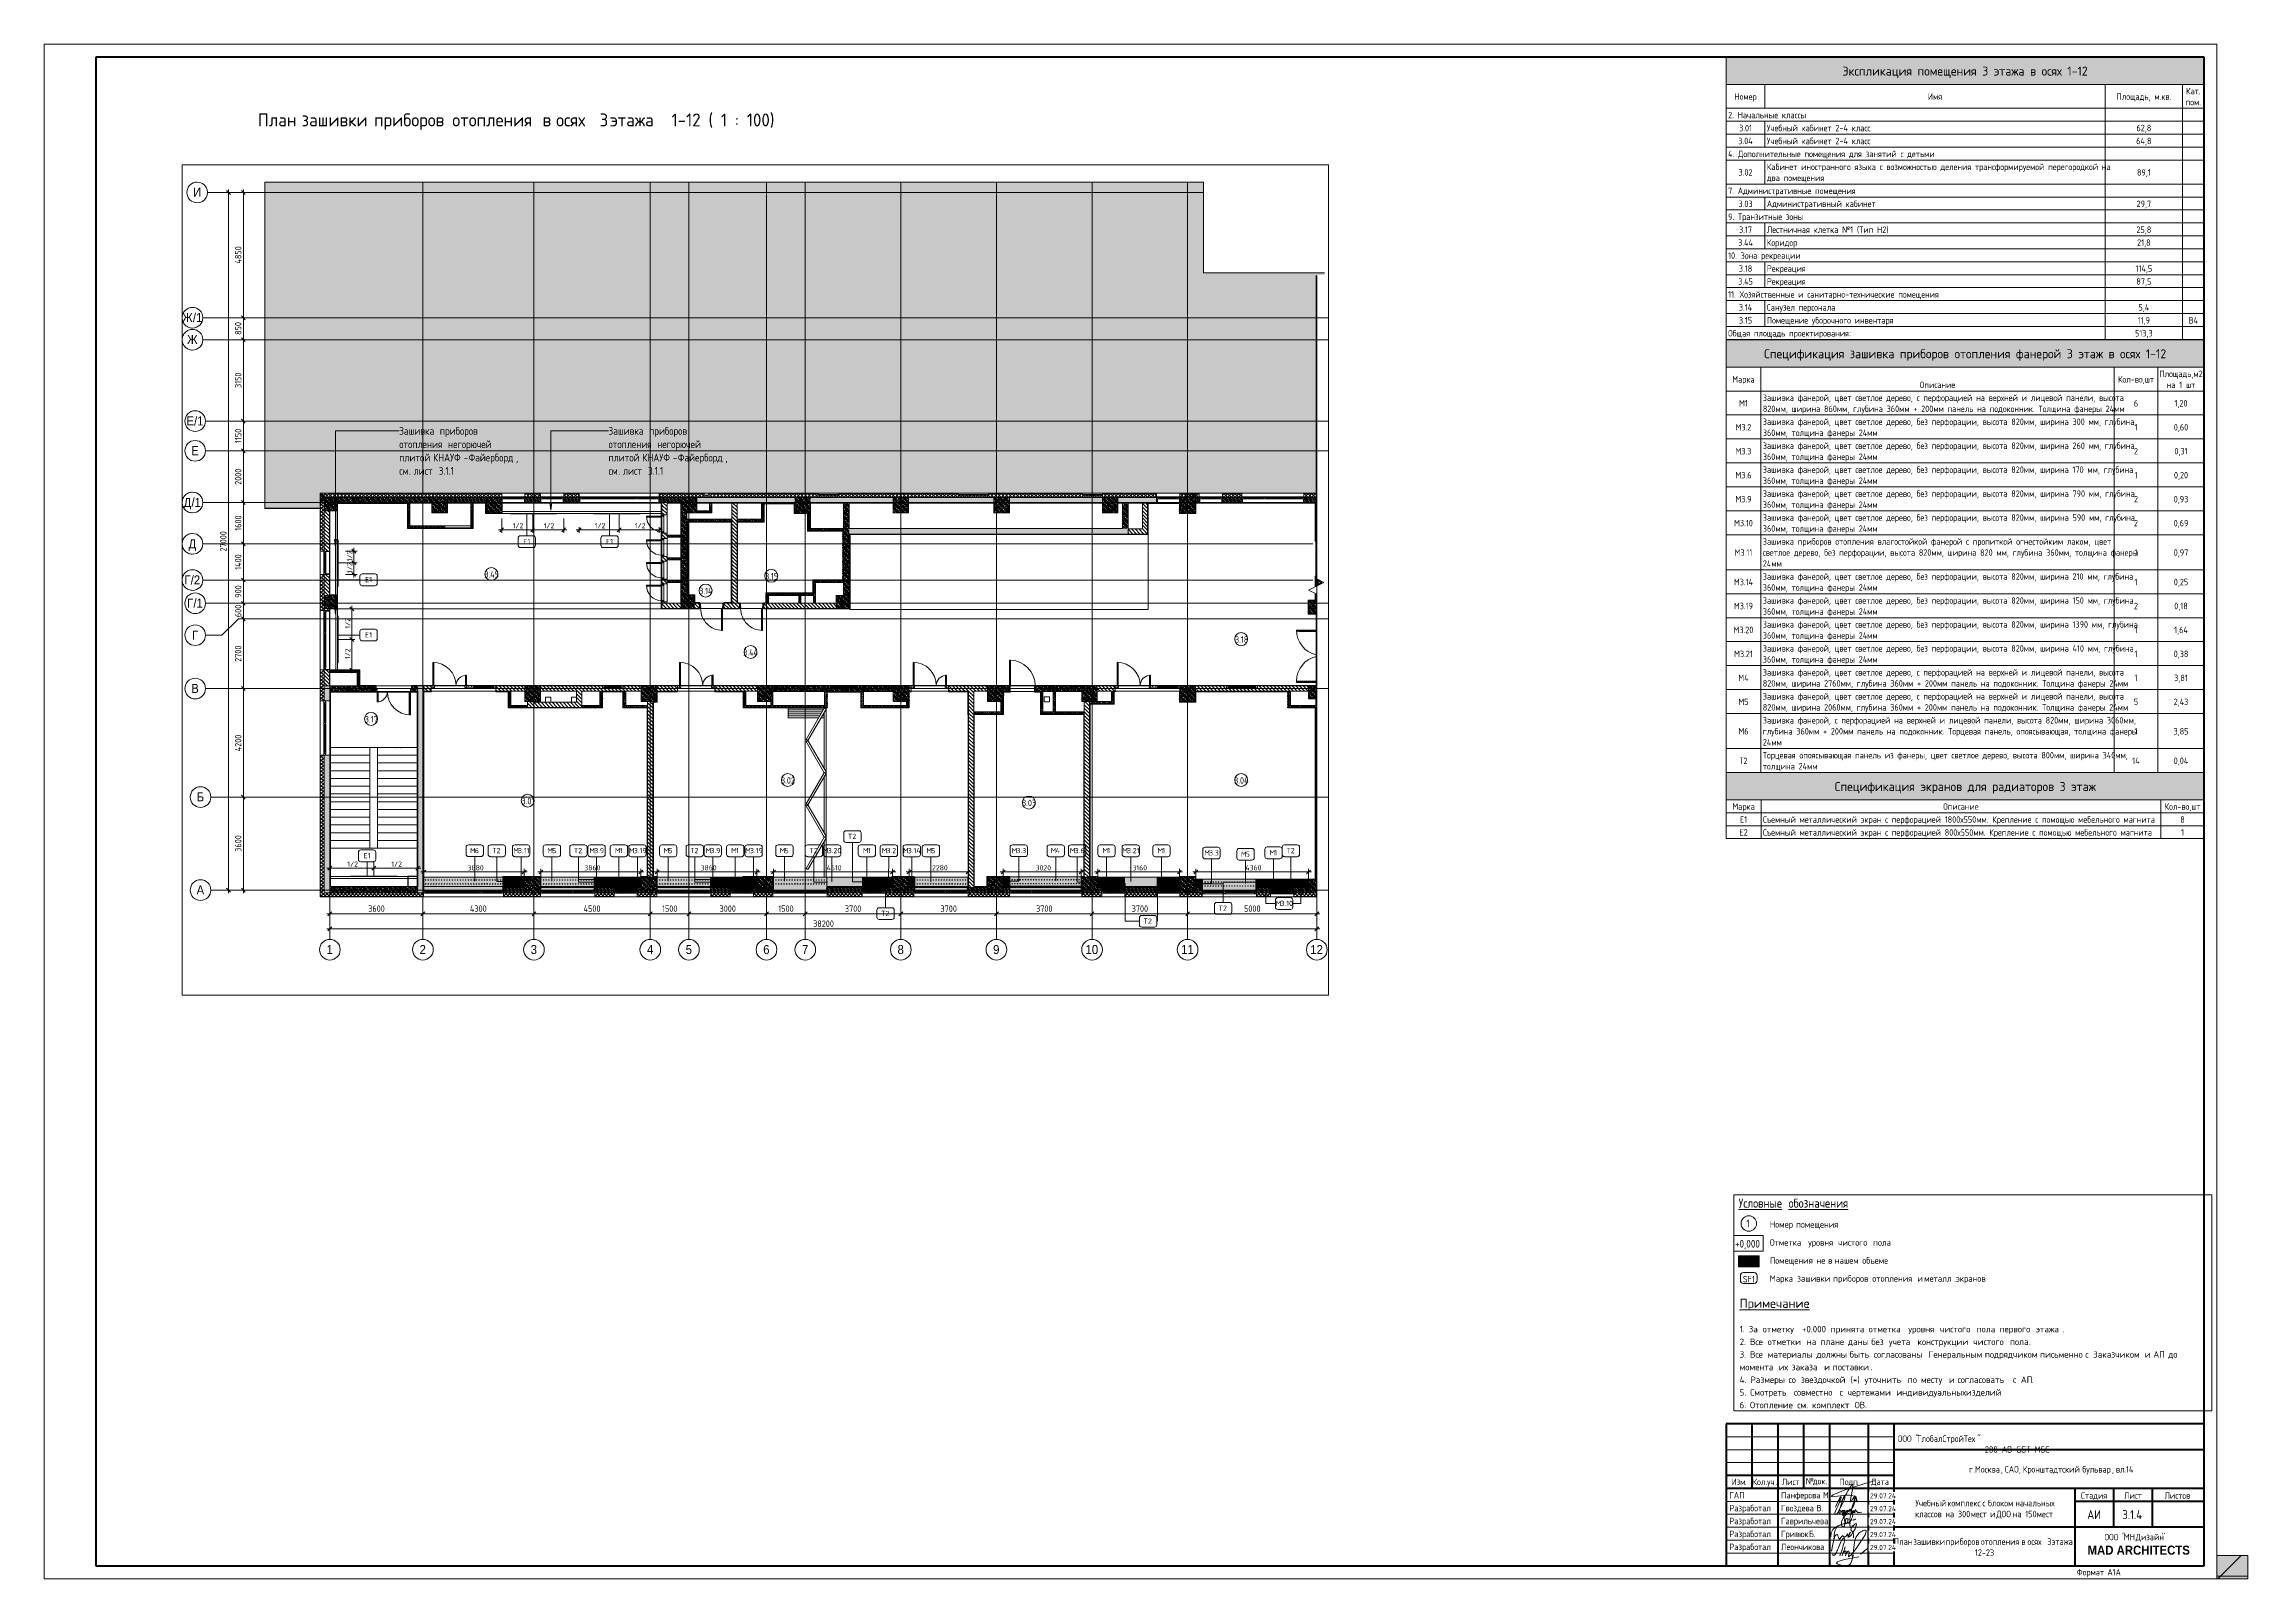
# Paper-space layout 'Layout1' of a CAD drawing. Header units: millimetres. Extents: x -841 to 12, y 0 to 594.
# The model-space entities are those that its viewports show. They can reach past a viewport. Long polylines and large blocks are cut down to what shows.
import ezdxf

# ---------------------------------------------------------------- set-up
doc = ezdxf.new("R2010")
doc.units = ezdxf.units.MM
for name, pattern in [('200_ШТРИХ__ш1_п0_6_', [800, 500, -300]), ('ADSK_Штрих_ш2 п1', [300, 200, -100]), ('Осевая', [15875, 3175, -2381.25, 7937.5, -2381.25]), ('Скрыто', [7.14375, 4.7625, -2.38125])]:
    doc.linetypes.add(name, pattern=pattern)
for name, color, linetype, lineweight in [('A-ANNO-DIMS', 7, 'Continuous', 9), ('A-ANNO-DIMS-100', 7, 'Continuous', 9), ('A-ANNO-NOTE', 7, 'Continuous', 9), ('A-AREA-IDEN', 7, 'Continuous', 9), ('A-DETL', 7, 'Continuous', 5), ('A-DETL-1', 7, 'Continuous', 9), ('A-DETL-2', 7, 'ADSK_Штрих_ш2 п1', 9), ('A-DETL-GENF', 7, 'Continuous', 9), ('A-DETL-MBND-1', 7, '200_ШТРИХ__ш1_п0_6_', 9), ('A-GENM-4', 7, 'Continuous', 9), ('A-GLAZ-2', 7, 'Continuous', 9), ('A-GLAZ-CURT-2', 7, 'Continuous', 9), ('A-GLAZ-CWMG-3', 7, 'Continuous', 9), ('A-WALL-2', 7, 'Continuous', 9), ('A-WALL-5', 7, 'Continuous', 13), ('G-ANNO-LEGN', 7, 'Continuous', 9), ('G-ANNO-SCHD', 7, 'Continuous', 9), ('G-ANNO-TEXT', 7, 'Continuous', 9), ('G-ANNO-TTLB', 7, 'Скрыто', 9), ('I-WALL', 7, 'Continuous', 5), ('I-WALL-5', 7, 'Continuous', 9), ('M-EQPM-1', 7, 'Continuous', 9), ('S-COLS-2', 7, 'Continuous', 9), ('S-STRS-2', 7, 'Continuous', 9), ('Знаки', 7, 'Continuous', 9), ('Марки для знаков', 7, 'Continuous', 9), ('Оси', 7, 'Continuous', 9), ('Оси-1', 7, 'Continuous', 20), ('Оси-2', 7, 'Осевая', 9)]:
    doc.layers.add(name, color=color, linetype=linetype, lineweight=lineweight)
doc.layers.add('A-DETL-GENF-1', color=7, linetype='Continuous', lineweight=9, true_color=0xc0c0c0, transparency=0.4)
for name, color, linetype, lineweight, true_color in [('A-DETL-GENF-5', 7, 'Continuous', 9, 0xd4d4d4), ('A-DETL-GENF-6', 7, 'Continuous', 9, 0xaaaaaa), ('A-DETL-GENF-7', 7, 'Continuous', 9, 0xe2e2e2), ('A-DETL-GENF-8', 7, 'Continuous', 9, 0xf5f5f5), ('A-DOOR-4', 7, 'Continuous', 9, 0xaaaaaa), ('A-DOOR-5', 7, 'Continuous', 9, 0xe2e2e2), ('A-DOOR-FRAM-4', 7, 'Continuous', 9, 0xe2e2e2), ('A-DOOR-FRAM-5', 7, 'Continuous', 9, 0xaaaaaa), ('A-FLOR-3', 7, 'Continuous', 9, 0xaaaaaa), ('G-ANNO-TEXT-1', 7, 'Continuous', 9, 0x3c3c3c), ('G-ANNO-TEXT-2', 7, 'Continuous', 9, 0x008000), ('I-WALL-4', 7, 'Continuous', 9, 0x99bbae), ('I-WALL-6', 7, 'Continuous', 9, 0x787878), ('I-WALL-7', 9, 'Continuous', 9, 0x808080), ('Знаки-1', 7, 'Continuous', 9, 0x787878), ('Знаки-2', 7, 'Continuous', 9, 0xd7cfbf)]:
    doc.layers.add(name, color=color, linetype=linetype, lineweight=lineweight, true_color=true_color)
doc.layers.add('G-ANNO-NPLT', color=7, linetype='Continuous', plot=False)
doc.styles.add('Arial_1', font='arial.ttf', dxfattribs={"width": 0.9, "height": 350})
doc.styles.add('Arial_B', font='', dxfattribs={"width": 0.9, "height": 3.5})
doc.styles.add('GOST Common', font='GOST_Common.ttf', dxfattribs={"width": 0.9, "height": 250})
doc.styles.add('GOST Common_1', font='GOST_Common.ttf', dxfattribs={"height": 200})
doc.styles.add('GOST Common_2', font='GOST_Common.ttf', dxfattribs={"width": 0.9, "height": 300})
doc.styles.add('GOST Common_3', font='GOST_Common.ttf', dxfattribs={"height": 250})
doc.styles.add('GOST Common_4', font='GOST_Common.ttf', dxfattribs={"width": 0.9, "height": 350})
doc.styles.add('GOST Common_5', font='GOST_Common.ttf', dxfattribs={"height": 3.5})
doc.styles.add('GOST Common_6', font='GOST_Common.ttf', dxfattribs={"width": 0.9, "height": 2.5})
doc.styles.add('GOST Common_7', font='GOST_Common.ttf', dxfattribs={"width": 0.9, "height": 3.5})
doc.styles.add('GOST Common_8', font='GOST_Common.ttf', dxfattribs={"width": 0.9, "height": 2})
doc.styles.add('GOST Common_9', font='GOST_Common.ttf', dxfattribs={"height": 5})
doc.styles.add('ISOCPEUR', font='isocpeur.ttf', dxfattribs={"width": 0.9, "height": 250})
doc.styles.add('ISOCPEUR_1', font='isocpeur.ttf', dxfattribs={"width": 0.9, "height": 200})
doc.styles.add('ISOCPEUR_2', font='isocpeur.ttf', dxfattribs={"height": 250})
doc.styles.add('ISOCPEUR_3', font='isocpeur.ttf', dxfattribs={"height": 350})
doc.styles.get('Arial_B').set_extended_font_data('Arial', bold=True)
doc.dimstyles.new('ISO-2_0_0_9К_Средний_округл2', dxfattribs={"dimscale": 304.8, "dimtxt": 199.196235, "dimasz": 0.492126, "dimexe": 0.393701, "dimexo": 0, "dimgap": 0, "dimtad": 1, "dimdec": 0, "dimrnd": 10, "dimzin": 0, "dimdsep": 46, "dimtxsty": 'ISOCPEUR_1', "dimblk1": 'OBLIQUE', "dimblk2": 'OBLIQUE', "dimsah": 1, "dimcen": 0.09, "dimdle": 0.393701, "dimazin": 0, "dimtfac": 1, "dimtdec": 4, "dimtix": 1, "dimtmove": 0, "dimatfit": 3, "dimfxl": 1, "dimtvp": 1, "dimtolj": 1, "dimtzin": 0, "dimarcsym": 2})
doc.dimstyles.new('ISO-2_5_0_9К_БОЛЬШОЙ', dxfattribs={"dimscale": 304.8, "dimtxt": 248.995294, "dimasz": 0.492126, "dimexe": 0.393701, "dimexo": 0.984252, "dimgap": 0, "dimtad": 1, "dimdec": 0, "dimrnd": 10, "dimzin": 0, "dimdsep": 46, "dimtxsty": 'ISOCPEUR', "dimblk1": 'OBLIQUE', "dimblk2": 'OBLIQUE', "dimsah": 1, "dimcen": 0.09, "dimdle": 0.393701, "dimazin": 0, "dimtfac": 1, "dimtdec": 4, "dimtix": 1, "dimtmove": 0, "dimatfit": 3, "dimfxl": 1, "dimtvp": 1, "dimtolj": 1, "dimtzin": 0, "dimarcsym": 2})
pattern_1 = [(135, (137053.745, 0), (-35.35534, -35.35534), [])]
pattern_2 = [(135, (137053.74, 0), (-70.71068, -70.71068), [])]
pattern_3 = [(45, (137053.74, 0), (-70.71068, 70.71068), []), (135, (137053.74, 0), (-70.71068, -70.71068), [])]
pattern_4 = [(45, (137053.745, 0), (-57.02463, 57.02463), []), (45, (137110.77, 0), (-57.02463, 57.02463), [100.806, -20.161, 3.353, -16.808])]
pattern_5 = [(135, (1826.41, 164.685), (-14.14214, -14.14214), []), (225, (1826.41, 164.685), (14.14214, -14.14214), [])]
pattern_6 = [(45, (-296.384, 164.685), (-14.1421, 14.1421), []), (135, (-296.384, 164.685), (-14.1421, -14.1421), [])]
pattern_7 = [(135, (137053.74, 0), (-75.43415, -75.43415), [106.68, -17.78, 3.556, -17.78]), (135, (137053.74, 75.39), (-75.43415, -75.43415), []), (50, (137053.74, 0), (127.52922, -11.15758), [13.335, -146.685]), (355, (137053.74, 0), (-24.66966, 133.74002), [10.668, -117.348]), (100.451, (137064.37, -0.93), (102.85973, 122.58178), [11.333, -124.663]), (46.184, (137053.74, 35.56), (189.75516, -29.43036), [20.002, -220.027]), (96.636, (137069.56, 33.1), (166.1822, 173.1996), [17, -186.995]), (351.184, (137053.74, 35.56), (166.1839, 173.1976), [16.002, -176.022]), (21, (137071.52, 26.67), (106.13027, -71.58603), [13.335, -146.685]), (326, (137071.52, 26.67), (43.26188, 128.93175), [10.668, -117.348]), (71.451, (137080.37, 20.7), (149.39198, 57.34505), [11.333, -124.663]), (37.5, (137053.745, 0), (2.16223, 59.188357), [3.353, -112.573, 3.353, -115.773, -117.792]), (37.5, (137053.745, 0), (2.16223, 59.188357), [-235.052, 3.353, -114.44]), (7.5, (137053.745, 0), (46.77386, 70.12615), [3.353, -64.567, 3.353, -109.906, -44.894]), (7.5, (137053.745, 0), (46.77386, 70.12615), [-181.178, 3.353, -41.542]), (327.5, (137014.096, 0), (94.91367, -4.010093), [3.353, -41.097, 3.353, -135.331, -184.023]), (327.5, (137014.096, 0), (94.91367, -4.010093), [-183.134, 3.353, -180.67]), (317.5, (136996.32, 0), (103.69057, 17.79882), [3.353, -54.432, 3.353, -88.748, -130.683]), (317.5, (136996.32, 0), (103.69057, 17.79882), [-149.885, 3.353, -127.33])]
pattern_8 = [(45, (137053.745, 0), (-35.35534, 35.35534), [])]
pattern_9 = [(0, (137053.745, 0), (121.92, 30.48), [10.058, -81.382, 10.058, -81.382, -487.68]), (0, (137053.745, 0), (121.92, 30.48), [-182.88, 10.058, -172.822, 10.058, -81.382, -213.36]), (0, (137053.745, 0), (121.92, 30.48), [-457.2, 10.058, -50.902, 10.058, -142.342]), (120, (137099.465, 15.24), (-87.356454, 90.345817), [10.058, -81.382, 10.058, -81.382, -487.68]), (120, (137099.465, 15.24), (-87.356454, 90.345817), [-182.88, 10.058, -172.822, 10.058, -81.382, -213.36]), (120, (137099.465, 15.24), (-87.356454, 90.345817), [-457.2, 10.058, -50.902, 10.058, -142.342]), (240, (137114.705, 76.2), (-34.563546, -120.825817), [10.058, -81.382, 10.058, -81.382, -487.68]), (240, (137114.705, 76.2), (-34.563546, -120.825817), [-182.88, 10.058, -172.822, 10.058, -81.382, -213.36]), (240, (137114.705, 76.2), (-34.563546, -120.825817), [-457.2, 10.058, -50.902, 10.058, -142.342])]

psp = doc.layouts.get("Layout1")

# ---------------------------------------------------------------- texts
at = {"layer": 'G-ANNO-SCHD', "line_spacing_factor": 1.022761}
for s, insert, char_height, width, attachment_point, style in [('Экспликация помещения 3 этажа в осях 1-12', (-97.48, 585.3), 3.5, 115.0497, 2, 'GOST Common_5'), ('Номер', (-182.45, 574.92), 2.5, 9.896, 2, 'GOST Common_6'), ('Имя', (-109.12, 574.92), 2.5, 6.1548, 2, 'GOST Common_6'), ('Площадь, м.кв.', (-28.28, 574.92), 2.5, 23.8349, 2, 'GOST Common_6'), ('Кат.\\Pпом.', (-9.14, 577.05), 2.5, 7.5125, 2, 'GOST Common_6'), ('2. Начальные классы', (-189.2, 567.77), 2.5, 33.7611, 1, 'GOST Common_6'), ('3.04', (-182.45, 557.75), 2.5, 6.6979, 2, 'GOST Common_6'), ('3.01', (-182.45, 562.76), 2.5, 5.9135, 2, 'GOST Common_6'), ('Учебный кабинет 2-4 класс', (-174.2, 562.76), 2.5, 45.3768, 1, 'GOST Common_6'), ('Учебный кабинет 2-4 класс', (-174.2, 557.75), 2.5, 45.3768, 1, 'GOST Common_6'), ('64,8', (-28.28, 557.75), 2.5, 6.8186, 2, 'GOST Common_6'), ('62,8', (-28.28, 562.76), 2.5, 6.5471, 2, 'GOST Common_6'), ('4. Дополнительные помещения для занятий с детьми', (-189.2, 552.74), 2.5, 87.103, 1, 'GOST Common_6'), ('Кабинет иностранного языка с возможностью деления трансформируемой перегородкой на\\Pдва помещения', (-174.2, 547.73), 2.5, 151.0951, 1, 'GOST Common_6'), ('7. Административные помещения', (-189.2, 538.46), 2.5, 54.6091, 1, 'GOST Common_6'), ('3.02', (-182.45, 545.6), 2.5, 6.4264, 2, 'GOST Common_6'), ('89,1', (-28.28, 545.6), 2.5, 6.0341, 2, 'GOST Common_6'), ('3.03', (-182.45, 533.44), 2.5, 6.4264, 2, 'GOST Common_6'), ('Административный кабинет', (-174.2, 533.44), 2.5, 46.9759, 1, 'GOST Common_6'), ('29,7', (-28.28, 533.44), 2.5, 6.5471, 2, 'GOST Common_6'), ('9. Транзитные зоны', (-189.2, 528.43), 2.5, 32.1318, 1, 'GOST Common_6'), ('3.17', (-182.45, 523.42), 2.5, 5.9135, 2, 'GOST Common_6'), ('Лестничная клетка №1 (Тип Н2)', (-174.2, 523.42), 2.5, 51.9842, 1, 'GOST Common_6'), ('25,8', (-28.28, 523.42), 2.5, 6.5471, 2, 'GOST Common_6'), ('10. Зона рекреации', (-189.2, 513.4), 2.5, 31.1966, 1, 'GOST Common_6'), ('3.44', (-182.45, 518.41), 2.5, 6.9694, 2, 'GOST Common_6'), ('Коридор', (-174.2, 518.41), 2.5, 13.3656, 1, 'GOST Common_6'), ('21,8', (-28.28, 518.41), 2.5, 6.0341, 2, 'GOST Common_6'), ('3.45', (-182.45, 503.37), 2.5, 6.6979, 2, 'GOST Common_6'), ('3.18', (-182.45, 508.39), 2.5, 5.9135, 2, 'GOST Common_6'), ('Рекреация', (-174.2, 508.39), 2.5, 17.6499, 1, 'GOST Common_6'), ('Рекреация', (-174.2, 503.37), 2.5, 17.6499, 1, 'GOST Common_6'), ('114,5', (-28.28, 508.39), 2.5, 7.6634, 2, 'GOST Common_6'), ('87,5', (-28.28, 503.37), 2.5, 6.5471, 2, 'GOST Common_6'), ('11. Хозяйственные и санитарно-технические помещения', (-189.2, 498.36), 2.5, 92.8052, 1, 'GOST Common_6'), ('3.14', (-182.45, 493.35), 2.5, 6.185, 2, 'GOST Common_6'), ('3.15', (-182.45, 488.34), 2.5, 5.9135, 2, 'GOST Common_6'), ('Санузел персонала', (-174.2, 493.35), 2.5, 31.3172, 1, 'GOST Common_6'), ('Помещение уборочного инвентаря', (-174.2, 488.34), 2.5, 56.4193, 1, 'GOST Common_6'), ('11,9', (-28.28, 488.34), 2.5, 5.5212, 2, 'GOST Common_6'), ('5,4', (-28.28, 493.35), 2.5, 4.948, 2, 'GOST Common_6'), ('В4', (-9.14, 488.34), 2.5, 4.2842, 2, 'GOST Common_6'), ('Общая площадь проектирования:', (-189.2, 483.33), 2.5, 54.5789, 1, 'GOST Common_6'), ('513,3', (-28.28, 483.33), 2.5, 7.9047, 2, 'GOST Common_6'), ('Спецификация зашивка приборов отопления фанерой 3 этаж в осях 1-12', (-97.45, 475.89), 3.5, 187.1458, 2, 'GOST Common_5'), ('Марка', (-183.25, 465.5), 2.5, 10.4391, 2, 'GOST Common_6'), ('Описание', (-108.14, 463.37), 2.5, 15.2664, 2, 'GOST Common_6'), ('Кол-во,шт', (-31.34, 465.5), 2.5, 17.2577, 2, 'GOST Common_6'), ('Площадь,м2\\Pна 1 шт', (-13.9, 467.63), 2.5, 19.3998, 2, 'GOST Common_6'), ('М1', (-183.25, 456.23), 2.5, 3.7713, 2, 'GOST Common_6'), ('Зашивка фанерой, цвет светлое дерево, с перфорацией на верхней и лицевой панели, высота\\P820мм, ширина 860мм, глубина 360мм + 200мм панель на подоконник. Толщина фанеры 24мм', (-175.76, 458.36), 2.5, 154.3837, 1, 'GOST Common_6'), ('\\fGOST Common|b0|i0|c204|p34|;\\W.9;6', (-31.34, 456.23), 2.5, 1.8706, 2, 'GOST Common_6'), ('1,20', (-13.9, 456.23), 2.5, 6.0341, 2, 'GOST Common_6'), ('М3.2', (-183.25, 446.96), 2.5, 6.9694, 2, 'GOST Common_6'), ('Зашивка фанерой, цвет светлое дерево, без перфорации, высота 820мм, ширина 300 мм, глубина\\P360мм, толщина фанеры 24мм', (-175.76, 449.09), 2.5, 159.6033, 1, 'GOST Common_6'), ('\\fGOST Common|b0|i0|c204|p34|;\\W.9;1', (-31.34, 446.96), 2.5, 1.3577, 2, 'GOST Common_6'), ('0,60', (-13.9, 446.96), 2.5, 6.5471, 2, 'GOST Common_6'), ('М3.3', (-183.25, 437.68), 2.5, 6.9694, 2, 'GOST Common_6'), ('Зашивка фанерой, цвет светлое дерево, без перфорации, высота 820мм, ширина 260 мм, глубина\\P360мм, толщина фанеры 24мм', (-175.76, 439.81), 2.5, 159.6033, 1, 'GOST Common_6'), ('\\fGOST Common|b0|i0|c204|p34|;\\W.9;2', (-31.34, 437.68), 2.5, 1.8706, 2, 'GOST Common_6'), ('0,31', (-13.9, 437.68), 2.5, 6.0341, 2, 'GOST Common_6'), ('М3.6', (-183.25, 428.41), 2.5, 6.9694, 2, 'GOST Common_6'), ('Зашивка фанерой, цвет светлое дерево, без перфорации, высота 820мм, ширина 170 мм, глубина\\P360мм, толщина фанеры 24мм', (-175.76, 430.54), 2.5, 159.0904, 1, 'GOST Common_6'), ('\\fGOST Common|b0|i0|c204|p34|;\\W.9;1', (-31.34, 428.41), 2.5, 1.3577, 2, 'GOST Common_6'), ('0,20', (-13.9, 428.41), 2.5, 6.5471, 2, 'GOST Common_6'), ('М3.9', (-183.25, 419.14), 2.5, 6.9694, 2, 'GOST Common_6'), ('Зашивка фанерой, цвет светлое дерево, без перфорации, высота 820мм, ширина 790 мм, глубина\\P360мм, толщина фанеры 24мм', (-175.76, 421.27), 2.5, 159.6033, 1, 'GOST Common_6'), ('\\fGOST Common|b0|i0|c204|p34|;\\W.9;2', (-31.34, 419.14), 2.5, 1.8706, 2, 'GOST Common_6'), ('0,93', (-13.9, 419.14), 2.5, 6.5471, 2, 'GOST Common_6'), ('М3.10', (-183.25, 409.86), 2.5, 8.3271, 2, 'GOST Common_6'), ('Зашивка фанерой, цвет светлое дерево, без перфорации, высота 820мм, ширина 590 мм, глубина\\P360мм, толщина фанеры 24мм', (-175.76, 412), 2.5, 159.6033, 1, 'GOST Common_6'), ('\\fGOST Common|b0|i0|c204|p34|;\\W.9;2', (-31.34, 409.86), 2.5, 1.8706, 2, 'GOST Common_6'), ('0,69', (-13.9, 409.86), 2.5, 6.5471, 2, 'GOST Common_6'), ('Зашивка приборов отопления влагостойкой фанерой с пропиткой огнестойким лаком, цвет\\Pсветлое дерево, без перфорации, высота 820мм, ширина 820 мм, глубина 360мм, толщина фанеры\\P24мм', (-175.76, 402.72), 2.5, 159.9955, 1, 'GOST Common_6'), ('М3.11', (-183.25, 398.46), 2.5, 7.8142, 2, 'GOST Common_6'), ('\\fGOST Common|b0|i0|c204|p34|;\\W.9;1', (-31.34, 398.46), 2.5, 1.3577, 2, 'GOST Common_6'), ('0,97', (-13.9, 398.46), 2.5, 6.5471, 2, 'GOST Common_6'), ('М3.14', (-183.25, 387.06), 2.5, 8.5987, 2, 'GOST Common_6'), ('Зашивка фанерой, цвет светлое дерево, без перфорации, высота 820мм, ширина 210 мм, глубина\\P360мм, толщина фанеры 24мм', (-175.76, 389.19), 2.5, 159.0904, 1, 'GOST Common_6'), ('\\fGOST Common|b0|i0|c204|p34|;\\W.9;1', (-31.34, 387.06), 2.5, 1.3577, 2, 'GOST Common_6'), ('0,25', (-13.9, 387.06), 2.5, 6.5471, 2, 'GOST Common_6'), ('М3.19', (-183.25, 377.78), 2.5, 8.3271, 2, 'GOST Common_6'), ('Зашивка фанерой, цвет светлое дерево, без перфорации, высота 820мм, ширина 150 мм, глубина\\P360мм, толщина фанеры 24мм', (-175.76, 379.91), 2.5, 159.0904, 1, 'GOST Common_6'), ('\\fGOST Common|b0|i0|c204|p34|;\\W.9;2', (-31.34, 377.78), 2.5, 1.8706, 2, 'GOST Common_6'), ('0,18', (-13.9, 377.78), 2.5, 6.0341, 2, 'GOST Common_6'), ('М3.20', (-183.25, 368.51), 2.5, 8.84, 2, 'GOST Common_6'), ('Зашивка фанерой, цвет светлое дерево, без перфорации, высота 820мм, ширина 1390 мм, глубина\\P360мм, толщина фанеры 24мм', (-175.76, 370.64), 2.5, 160.961, 1, 'GOST Common_6'), ('\\fGOST Common|b0|i0|c204|p34|;\\W.9;1', (-31.34, 368.51), 2.5, 1.3577, 2, 'GOST Common_6'), ('1,64', (-13.9, 368.51), 2.5, 6.3057, 2, 'GOST Common_6'), ('М3.21', (-183.25, 359.24), 2.5, 8.3271, 2, 'GOST Common_6'), ('Зашивка фанерой, цвет светлое дерево, без перфорации, высота 820мм, ширина 410 мм, глубина\\P360мм, толщина фанеры 24мм', (-175.76, 361.37), 2.5, 159.3619, 1, 'GOST Common_6'), ('\\fGOST Common|b0|i0|c204|p34|;\\W.9;1', (-31.34, 359.24), 2.5, 1.3577, 2, 'GOST Common_6'), ('0,38', (-13.9, 359.24), 2.5, 6.5471, 2, 'GOST Common_6'), ('М4', (-183.25, 349.96), 2.5, 4.5558, 2, 'GOST Common_6'), ('Зашивка фанерой, цвет светлое дерево, с перфорацией на верхней и лицевой панели, высота\\P820мм, ширина 2760мм, глубина 360мм + 200мм панель на подоконник. Толщина фанеры 24мм', (-175.76, 352.1), 2.5, 154.3837, 1, 'GOST Common_6'), ('\\fGOST Common|b0|i0|c204|p34|;\\W.9;1', (-31.34, 349.96), 2.5, 1.3577, 2, 'GOST Common_6'), ('3,81', (-13.9, 349.96), 2.5, 6.0341, 2, 'GOST Common_6'), ('Зашивка фанерой, цвет светлое дерево, с перфорацией на верхней и лицевой панели, высота\\P820мм, ширина 2060мм, глубина 360мм + 200мм панель на подоконник. Толщина фанеры 24мм', (-175.76, 342.82), 2.5, 154.3837, 1, 'GOST Common_6'), ('М5', (-183.25, 340.69), 2.5, 4.2842, 2, 'GOST Common_6'), ('Зашивка фанерой, с перфорацией на верхней и лицевой панели, высота 820мм, ширина 3060мм,\\Pглубина 360мм + 200мм панель на подоконник. Торцевая панель, опоясывающая, толщина фанеры\\P24мм', (-175.76, 333.55), 2.5, 160.7799, 1, 'GOST Common_6'), ('\\fGOST Common|b0|i0|c204|p34|;\\W.9;5', (-31.34, 340.69), 2.5, 1.8706, 2, 'GOST Common_6'), ('2,43', (-13.9, 340.69), 2.5, 6.8186, 2, 'GOST Common_6'), ('М6', (-183.25, 329.29), 2.5, 4.2842, 2, 'GOST Common_6'), ('\\fGOST Common|b0|i0|c204|p34|;\\W.9;1', (-31.34, 329.29), 2.5, 1.3577, 2, 'GOST Common_6'), ('3,85', (-13.9, 329.29), 2.5, 6.5471, 2, 'GOST Common_6'), ('Т2', (-183.25, 317.88), 2.5, 4.0127, 2, 'GOST Common_6'), ('Торцевая опоясывающая панель из фанеры, цвет светлое дерево, высота 800мм, ширина 340мм,\\Pтолщина 24мм', (-175.76, 320.02), 2.5, 158.5775, 1, 'GOST Common_6'), ('14', (-31.34, 317.88), 2.5, 3.4998, 2, 'GOST Common_6'), ('0,04', (-13.9, 317.88), 2.5, 6.8186, 2, 'GOST Common_6'), ('Спецификация экранов для радиаторов 3 этаж', (-97.41, 308.41), 3.5, 122.9055, 2, 'GOST Common_5'), ('Марка', (-183.21, 300.16), 2.5, 10.4391, 2, 'GOST Common_6'), ('Описание', (-99.1, 300.16), 2.5, 15.2664, 2, 'GOST Common_6'), ('Кол-во,шт', (-13.3, 300.16), 2.5, 17.2577, 2, 'GOST Common_6'), ('E2', (-183.21, 290.14), 2.5, 3.7412, 2, 'GOST Common_6'), ('E1', (-183.21, 295.15), 2.5, 3.2283, 2, 'GOST Common_6'), ('Съемный металлический экран с перфорацией 1800х550мм. Крепление с помощью мебельного магнита', (-175.71, 295.15), 2.5, 167.8097, 1, 'GOST Common_6'), ('Съемный металлический экран с перфорацией 800х550мм. Крепление с помощью мебельного магнита', (-175.71, 290.14), 2.5, 166.452, 1, 'GOST Common_6'), ('\\fGOST Common|b0|i0|c204|p34|;\\W.9;8', (-13.3, 295.15), 2.5, 1.8706, 2, 'GOST Common_6'), ('\\fGOST Common|b0|i0|c204|p34|;\\W.9;1', (-13.3, 290.14), 2.5, 1.3577, 2, 'GOST Common_6')]:
    psp.add_mtext(s, dxfattribs=dict(at, insert=insert, char_height=char_height, width=width, attachment_point=attachment_point, style=style))
at = {"layer": 'G-ANNO-TTLB', "linetype": 'Continuous', "attachment_point": 1}
for s, insert, char_height, width, style in [('План', (-758.22, 567.14), 5, 18.4388, 'GOST Common_9'), ('\\fGOST Common|b0|i0|c204|p34|; ', (-743.01, 567.14), 5, 2.0844, 'GOST Common_9'), ('зашивки', (-741.29, 567.14), 5, 31.827, 'GOST Common_9'), ('\\fGOST Common|b0|i0|c204|p34|; ', (-715.03, 567.14), 5, 2.0844, 'GOST Common_9'), ('приборов', (-713.31, 567.14), 5, 34.6329, 'GOST Common_9'), ('\\fGOST Common|b0|i0|c204|p34|; ', (-684.73, 567.14), 5, 2.0844, 'GOST Common_9'), ('отопления', (-683.01, 567.14), 5, 40.2447, 'GOST Common_9'), ('\\fGOST Common|b0|i0|c204|p34|; ', (-649.81, 567.14), 5, 2.0844, 'GOST Common_9'), ('\\fGOST Common|b0|i0|c204|p34|;в', (-648.09, 567.14), 5, 4.3291, 'GOST Common_9'), ('\\fGOST Common|b0|i0|c204|p34|; ', (-644.52, 567.14), 5, 2.0844, 'GOST Common_9'), ('осях', (-642.8, 567.14), 5, 16.6751, 'GOST Common_9'), (' 3 ', (-629.04, 567.14), 5, 8.4979, 'GOST Common_9'), ('этажа', (-622.03, 567.14), 5, 25.2532, 'GOST Common_9'), (' 1-12 ( 1 : 100)', (-601.19, 567.14), 5, 47.0591, 'GOST Common_9'), ('ООО', (-123.53, 55.52), 2.5, 6.4937, 'GOST Common_6'), (' "', (-118.17, 55.52), 2.5, 2.5975, 'GOST Common_6'), ('ГлобалСтройТех', (-116.03, 55.52), 2.5, 28.2114, 'GOST Common_6'), ('"                                                                               288-AB-GST-MSC', (-92.75, 55.52), 2.5, 105.1974, 'GOST Common_6'), ('\\fGOST Common|b0|i0|c204|p34|;\\W.9;г', (-95.9, 43.66), 2.5, 1.9481, 'GOST Common_6'), ('Москва', (-93.64, 43.66), 2.5, 12.1215, 'GOST Common_6'), ('САО', (-82.09, 43.66), 2.5, 6.5658, 'GOST Common_6'), ('Кронштадтский', (-75.12, 43.66), 2.5, 26.9848, 'GOST Common_6'), ('\\fGOST Common|b0|i0|c204|p34|;\\W.9; ', (-52.86, 43.66), 2.5, 0.938, 'GOST Common_6'), ('бульвар', (-52.08, 43.66), 2.5, 13.8532, 'GOST Common_6'), ('вл', (-39.11, 43.66), 2.5, 3.8962, 'GOST Common_6'), ('.14', (-35.89, 43.66), 2.5, 4.3291, 'GOST Common_6'), ('\\fGOST Common|b0|i0|c204|p34|;\\W.9;.', (-94.29, 43.66), 2.5, 0.7937, 'GOST Common_6'), (', ', (-83.64, 43.66), 2.5, 1.8759, 'GOST Common_6'), (', ', (-76.67, 43.66), 2.5, 1.8759, 'GOST Common_6'), (', ', (-40.65, 43.66), 2.5, 1.8759, 'GOST Common_6'), ('Учебный', (-116.7, 30.59), 2.5, 14.0696, 'GOST Common_6'), ('классов', (-116.82, 26.36), 2.5, 13.2759, 'GOST Common_6'), ('\\fGOST Common|b0|i0|c204|p34|;\\W.9; ', (-105.87, 26.36), 2.5, 0.938, 'GOST Common_6'), ('\\fGOST Common|b0|i0|c204|p34|;\\W.9; ', (-105.1, 30.59), 2.5, 0.938, 'GOST Common_6'), ('на', (-105.1, 26.36), 2.5, 4.1127, 'GOST Common_6'), ('комплекс', (-104.32, 30.59), 2.5, 15.5127, 'GOST Common_6'), (' 300 ', (-101.7, 26.36), 2.5, 7.7203, 'GOST Common_6'), ('мест', (-95.33, 26.36), 2.5, 8.2253, 'GOST Common_6'), ('\\fGOST Common|b0|i0|c204|p34|;\\W.9; ', (-91.52, 30.59), 2.5, 0.938, 'GOST Common_6'), ('\\fGOST Common|b0|i0|c204|p34|;\\W.9;с', (-90.75, 30.59), 2.5, 1.6595, 'GOST Common_6'), ('\\fGOST Common|b0|i0|c204|p34|;\\W.9; ', (-89.38, 30.59), 2.5, 0.938, 'GOST Common_6'), ('\\fGOST Common|b0|i0|c204|p34|;\\W.9; ', (-88.55, 26.36), 2.5, 0.938, 'GOST Common_6'), ('блоком', (-88.61, 30.59), 2.5, 11.9051, 'GOST Common_6'), ('\\fGOST Common|b0|i0|c204|p34|;\\W.9;и', (-87.77, 26.36), 2.5, 1.9481, 'GOST Common_6'), ('\\fGOST Common|b0|i0|c204|p34|;\\W.9; ', (-86.17, 26.36), 2.5, 0.938, 'GOST Common_6'), ('ДОО', (-85.39, 26.36), 2.5, 6.7823, 'GOST Common_6'), ('\\fGOST Common|b0|i0|c204|p34|;\\W.9; ', (-79.8, 26.36), 2.5, 0.938, 'GOST Common_6'), ('на', (-79.02, 26.36), 2.5, 4.1127, 'GOST Common_6'), ('\\fGOST Common|b0|i0|c204|p34|;\\W.9; ', (-78.78, 30.59), 2.5, 0.938, 'GOST Common_6'), ('начальных', (-78.01, 30.59), 2.5, 18.1823, 'GOST Common_6'), (' 150 ', (-75.63, 26.36), 2.5, 7.143, 'GOST Common_6'), ('мест', (-69.73, 26.36), 2.5, 8.2253, 'GOST Common_6'), ('АИ', (-50.19, 26.62), 3.5, 6.5658, 'GOST Common_7'), ('3.1.4', (-36.6, 26.62), 3.5, 9.957, 'GOST Common_7'), ('План', (-125.04, 15.66), 2.5, 8.2253, 'GOST Common_6'), ('\\fGOST Common|b0|i0|c204|p34|;\\W.9; ', (-118.25, 15.66), 2.5, 0.938, 'GOST Common_6'), ('зашивки', (-117.48, 15.66), 2.5, 14.2139, 'GOST Common_6'), ('\\fGOST Common|b0|i0|c204|p34|;\\W.9; ', (-105.75, 15.66), 2.5, 0.938, 'GOST Common_6'), ('приборов', (-104.98, 15.66), 2.5, 15.5848, 'GOST Common_6'), ('12-23', (-93.67, 11.42), 2.5, 9.1633, 'GOST Common_6'), ('\\fGOST Common|b0|i0|c204|p34|;\\W.9; ', (-92.12, 15.66), 2.5, 0.938, 'GOST Common_6'), ('отопления', (-91.35, 15.66), 2.5, 18.038, 'GOST Common_6'), ('\\fGOST Common|b0|i0|c204|p34|;\\W.9; ', (-76.46, 15.66), 2.5, 0.938, 'GOST Common_6'), ('\\fGOST Common|b0|i0|c204|p34|;\\W.9;в', (-75.69, 15.66), 2.5, 1.9481, 'GOST Common_6'), ('\\fGOST Common|b0|i0|c204|p34|;\\W.9; ', (-74.08, 15.66), 2.5, 0.938, 'GOST Common_6'), ('осях', (-73.31, 15.66), 2.5, 7.5038, 'GOST Common_6'), (' 3 ', (-67.12, 15.66), 2.5, 3.824, 'GOST Common_6'), ('этажа', (-63.96, 15.66), 2.5, 11.1835, 'GOST Common_6')]:
    psp.add_mtext(s, dxfattribs=dict(at, insert=insert, char_height=char_height, width=width, style=style))

msp = doc.modelspace()

# ---------------------------------------------------------------- texts
at = {"layer": 'A-AREA-IDEN', "char_height": 250, "attachment_point": 1, "style": 'GOST Common'}
for s, insert, width in [('3.45', (143142.3, 12341.2), 685.443), ('3.15', (154006.3, 12269.9), 606.076), ('3.14', (151456.4, 11700.9), 627.721), ('3.18', (172193.9, 9821.5), 606.076), ('3.44', (153161.5, 9321.5), 707.088), ('3.17', (138516, 6735), 606.076), ('3.02', (154622.2, 4370.2), 663.797), ('3.04', (172161.1, 4370.2), 685.443), ('3.01', (144580.4, 3569.6), 606.076), ('3.03', (163952.2, 3496.5), 663.797)]:
    msp.add_mtext(s, dxfattribs=dict(at, insert=insert, width=width))
at = {"layer": 'G-ANNO-TEXT', "attachment_point": 1}
for s, insert, char_height, width, style in [('\\Lобозначения', (179780.2, 20117.7), 350, 3015.948, 'GOST Common_4'), ('\\LУсловные', (177845.4, 20117.7), 350, 2215.063, 'GOST Common_4'), ('\\L\\fGOST Common|b0|i0|c204|p34|;\\W.9;\\L ', (179673, 20117.7), 350, 129.873, 'GOST Common_4'), ('\\fGOST Common|b0|i0|c204|p34|;\\W.9;1', (178145.4, 19303.4), 300, 173.165, 'GOST Common_2'), ('Зашивка', (139848.3, 17919.9), 300, 1789.367, 'GOST Common_2'), ('\\fGOST Common|b0|i0|c204|p34|;\\W.9; ', (141324.7, 17919.9), 300, 115.443, 'GOST Common_2'), ('приборов', (141419.9, 17919.9), 300, 1847.088, 'GOST Common_2'), ('\\fGOST Common|b0|i0|c204|p34|;\\W.9; ', (142943.9, 17919.9), 300, 115.443, 'GOST Common_2'), ('Зашивка', (147948.3, 17919.9), 300, 1789.367, 'GOST Common_2'), ('\\fGOST Common|b0|i0|c204|p34|;\\W.9; ', (149424.7, 17919.9), 300, 115.443, 'GOST Common_2'), ('приборов', (149519.9, 17919.9), 300, 1847.088, 'GOST Common_2'), ('\\fGOST Common|b0|i0|c204|p34|;\\W.9; ', (151043.9, 17919.9), 300, 115.443, 'GOST Common_2'), ('\\fGOST Common|b0|i0|c204|p34|;\\W.9; ', (141640.2, 17403.9), 300, 115.443, 'GOST Common_2'), ('негорючей', (141735.4, 17403.9), 300, 2135.695, 'GOST Common_2'), ('\\fGOST Common|b0|i0|c204|p34|;\\W.9; ', (143497.5, 17403.9), 300, 115.443, 'GOST Common_2'), ('\\fGOST Common|b0|i0|c204|p34|;\\W.9; ', (149740.2, 17403.9), 300, 115.443, 'GOST Common_2'), ('негорючей', (149835.4, 17403.9), 300, 2135.695, 'GOST Common_2'), ('\\fGOST Common|b0|i0|c204|p34|;\\W.9; ', (151597.5, 17403.9), 300, 115.443, 'GOST Common_2'), ('отопления', (139848.3, 17403.9), 300, 2171.771, 'GOST Common_2'), ('отопления', (147948.3, 17403.9), 300, 2171.771, 'GOST Common_2'), ('плитой', (139848.3, 16888), 300, 1471.898, 'GOST Common_2'), ('КНАУФ', (141158, 16888), 300, 1435.822, 'GOST Common_2'), ('Файерборд', (142533.1, 16888), 300, 2222.278, 'GOST Common_2'), ('плитой', (147948.3, 16888), 300, 1471.898, 'GOST Common_2'), ('КНАУФ', (149258, 16888), 300, 1435.822, 'GOST Common_2'), ('Файерборд', (150633.1, 16888), 300, 2222.278, 'GOST Common_2'), ('\\fGOST Common|b0|i0|c204|p34|;\\W.9; ', (141062.7, 16888), 300, 115.443, 'GOST Common_2'), ('\\fGOST Common|b0|i0|c204|p34|;\\W.9; ', (149162.7, 16888), 300, 115.443, 'GOST Common_2'), ('\\fGOST Common|b0|i0|c204|p34|;\\W.9;-', (142342.6, 16888), 300, 230.886, 'GOST Common_2'), ('\\fGOST Common|b0|i0|c204|p34|;\\W.9;-', (150442.6, 16888), 300, 230.886, 'GOST Common_2'), (', ', (144366.7, 16888), 300, 230.886, 'GOST Common_2'), (', ', (152466.7, 16888), 300, 230.886, 'GOST Common_2'), (' 3.1.1', (141211.5, 16372.1), 300, 901.898, 'GOST Common_2'), (' 3.1.1', (149311.5, 16372.1), 300, 901.898, 'GOST Common_2'), ('см', (139848.3, 16372.1), 300, 461.772, 'GOST Common_2'), ('лист', (140407.9, 16372.1), 300, 974.05, 'GOST Common_2'), ('см', (147948.3, 16372.1), 300, 461.772, 'GOST Common_2'), ('лист', (148507.9, 16372.1), 300, 974.05, 'GOST Common_2'), ('\\LПримечание', (177884.1, 16240.6), 350, 3110.548, 'ISOCPEUR_3'), ('\\L\\fISOCPEUR|b0|i0|c204|p34|;\\L:', (180450.6, 16240.6), 350, 128.27, 'ISOCPEUR_3'), ('. ', (140229.3, 16372.1), 300, 216.456, 'GOST Common_2'), ('. ', (148329.3, 16372.1), 300, 216.456, 'GOST Common_2'), ('1. ', (177884.1, 15192.7), 250, 424.894, 'ISOCPEUR_2'), ('За', (178234.7, 15192.7), 250, 472.996, 'ISOCPEUR_2'), ('\\fISOCPEUR|b0|i0|c204|p34|; ', (178624.9, 15192.7), 250, 184.388, 'ISOCPEUR_2'), (' +0.000 ', (180139.7, 15192.7), 250, 1539.24, 'ISOCPEUR_2'), ('\\fISOCPEUR|b0|i0|c204|p34|; ', (182726, 15192.7), 250, 184.388, 'ISOCPEUR_2'), ('\\fISOCPEUR|b0|i0|c204|p34|; ', (184260.6, 15192.7), 250, 184.388, 'ISOCPEUR_2'), ('\\fISOCPEUR|b0|i0|c204|p34|; ', (185484.3, 15192.7), 250, 184.388, 'ISOCPEUR_2'), ('\\fISOCPEUR|b0|i0|c204|p34|; ', (186906.4, 15192.7), 250, 184.388, 'ISOCPEUR_2'), ('\\fISOCPEUR|b0|i0|c204|p34|; ', (187792.8, 15192.7), 250, 184.388, 'ISOCPEUR_2'), ('\\fISOCPEUR|b0|i0|c204|p34|; ', (189195, 15192.7), 250, 184.388, 'ISOCPEUR_2'), ('отметку', (178777.1, 15192.7), 250, 1651.476, 'ISOCPEUR_2'), ('принята', (181409.7, 15192.7), 250, 1595.358, 'ISOCPEUR_2'), ('отметка', (182878.1, 15192.7), 250, 1675.527, 'ISOCPEUR_2'), ('уровня', (184412.7, 15192.7), 250, 1298.734, 'ISOCPEUR_2'), ('чистого', (185636.4, 15192.7), 250, 1539.24, 'ISOCPEUR_2'), ('пола', (187058.5, 15192.7), 250, 889.873, 'ISOCPEUR_2'), ('первого', (187944.9, 15192.7), 250, 1515.189, 'ISOCPEUR_2'), ('этажа', (189347.2, 15192.7), 250, 1242.616, 'ISOCPEUR_2'), ('\\fISOCPEUR|b0|i0|c204|p34|;.', (190372.4, 15192.7), 250, 88.186, 'ISOCPEUR_2'), ('2. ', (177884.1, 14703.2), 250, 489.029, 'ISOCPEUR_2'), ('Все', (178287.6, 14703.2), 250, 641.35, 'ISOCPEUR_2'), ('\\fISOCPEUR|b0|i0|c204|p34|; ', (178816.8, 14703.2), 250, 184.388, 'ISOCPEUR_2'), ('\\fISOCPEUR|b0|i0|c204|p34|; ', (180331.5, 14703.2), 250, 184.388, 'ISOCPEUR_2'), ('\\fISOCPEUR|b0|i0|c204|p34|; ', (180860.7, 14703.2), 250, 184.388, 'ISOCPEUR_2'), ('\\fISOCPEUR|b0|i0|c204|p34|; ', (181925.6, 14703.2), 250, 184.388, 'ISOCPEUR_2'), ('\\fISOCPEUR|b0|i0|c204|p34|; ', (182831.8, 14703.2), 250, 184.388, 'ISOCPEUR_2'), ('без', (182984, 14703.2), 250, 633.333, 'ISOCPEUR_2'), ('\\fISOCPEUR|b0|i0|c204|p34|; ', (183506.5, 14703.2), 250, 184.388, 'ISOCPEUR_2'), ('\\fISOCPEUR|b0|i0|c204|p34|; ', (184617.8, 14703.2), 250, 184.388, 'ISOCPEUR_2'), ('\\fISOCPEUR|b0|i0|c204|p34|; ', (186774.1, 14703.2), 250, 184.388, 'ISOCPEUR_2'), ('\\fISOCPEUR|b0|i0|c204|p34|; ', (188196.2, 14703.2), 250, 184.388, 'ISOCPEUR_2'), ('отметки', (178968.9, 14703.2), 250, 1651.476, 'ISOCPEUR_2'), ('на', (180483.6, 14703.2), 250, 456.962, 'ISOCPEUR_2'), ('плане', (181012.8, 14703.2), 250, 1106.329, 'ISOCPEUR_2'), ('даны', (182077.8, 14703.2), 250, 913.924, 'ISOCPEUR_2'), ('учета', (183658.6, 14703.2), 250, 1162.447, 'ISOCPEUR_2'), ('конструкции', (184769.9, 14703.2), 250, 2429.113, 'ISOCPEUR_2'), ('чистого', (186926.2, 14703.2), 250, 1539.24, 'ISOCPEUR_2'), ('пола', (188348.4, 14703.2), 250, 889.873, 'ISOCPEUR_2'), ('\\fISOCPEUR|b0|i0|c204|p34|;.', (189082.6, 14703.2), 250, 88.186, 'ISOCPEUR_2'), ('3. ', (177884.1, 14213.7), 250, 489.029, 'ISOCPEUR_2'), ('Все', (178287.6, 14213.7), 250, 641.35, 'ISOCPEUR_2'), ('\\fISOCPEUR|b0|i0|c204|p34|; ', (178816.8, 14213.7), 250, 184.388, 'ISOCPEUR_2'), ('\\fISOCPEUR|b0|i0|c204|p34|; ', (180701.9, 14213.7), 250, 184.388, 'ISOCPEUR_2'), ('\\fISOCPEUR|b0|i0|c204|p34|; ', (181991.8, 14213.7), 250, 184.388, 'ISOCPEUR_2'), ('быть', (182143.9, 14213.7), 250, 945.991, 'ISOCPEUR_2'), ('\\fISOCPEUR|b0|i0|c204|p34|; ', (182924.4, 14213.7), 250, 184.388, 'ISOCPEUR_2'), ('\\fISOCPEUR|b0|i0|c204|p34|; ', (185047.7, 14213.7), 250, 184.388, 'ISOCPEUR_2'), ('Генеральным', (185199.8, 14213.7), 250, 2453.164, 'ISOCPEUR_2'), ('\\fISOCPEUR|b0|i0|c204|p34|; ', (187223.9, 14213.7), 250, 184.388, 'ISOCPEUR_2'), ('\\fISOCPEUR|b0|i0|c204|p34|; ', (189360.4, 14213.7), 250, 184.388, 'ISOCPEUR_2'), ('\\fISOCPEUR|b0|i0|c204|p34|; ', (191113.3, 14213.7), 250, 184.388, 'ISOCPEUR_2'), ('\\fISOCPEUR|b0|i0|c204|p34|; ', (191417.5, 14213.7), 250, 184.388, 'ISOCPEUR_2'), ('Заказчиком', (191569.7, 14213.7), 250, 2236.708, 'ISOCPEUR_2'), ('\\fISOCPEUR|b0|i0|c204|p34|; ', (193415.2, 14213.7), 250, 184.388, 'ISOCPEUR_2'), ('\\fISOCPEUR|b0|i0|c204|p34|; ', (193745.9, 14213.7), 250, 184.388, 'ISOCPEUR_2'), ('АП', (193898, 14213.7), 250, 513.08, 'ISOCPEUR_2'), ('\\fISOCPEUR|b0|i0|c204|p34|; ', (194321.3, 14213.7), 250, 184.388, 'ISOCPEUR_2'), ('\\fISOCPEUR|b0|i0|c204|p34|; ', (194830.7, 14213.7), 250, 184.388, 'ISOCPEUR_2'), ('материалы', (178968.9, 14213.7), 250, 2100.421, 'ISOCPEUR_2'), ('должны', (180854.1, 14213.7), 250, 1378.902, 'ISOCPEUR_2'), ('согласованы', (183076.6, 14213.7), 250, 2389.029, 'ISOCPEUR_2'), ('подрядчиком', (187376, 14213.7), 250, 2405.062, 'ISOCPEUR_2'), ('письменно', (189512.5, 14213.7), 250, 1940.084, 'ISOCPEUR_2'), ('\\fISOCPEUR|b0|i0|c204|p34|;с', (191265.4, 14213.7), 250, 184.388, 'ISOCPEUR_2'), ('\\fISOCPEUR|b0|i0|c204|p34|;и', (193567.3, 14213.7), 250, 216.456, 'ISOCPEUR_2'), ('до', (194473.5, 14213.7), 250, 432.911, 'ISOCPEUR_2'), ('\\fISOCPEUR|b0|i0|c204|p34|; ', (179240.1, 13724.3), 250, 184.388, 'ISOCPEUR_2'), ('\\fISOCPEUR|b0|i0|c204|p34|; ', (179749.4, 13724.3), 250, 184.388, 'ISOCPEUR_2'), ('\\fISOCPEUR|b0|i0|c204|p34|; ', (181006.2, 13724.3), 250, 184.388, 'ISOCPEUR_2'), ('\\fISOCPEUR|b0|i0|c204|p34|; ', (181336.9, 13724.3), 250, 184.388, 'ISOCPEUR_2'), ('заказа', (179901.6, 13724.3), 250, 1338.818, 'ISOCPEUR_2'), ('момента', (177884.1, 13724.3), 250, 1643.459, 'ISOCPEUR_2'), ('их', (179392.2, 13724.3), 250, 432.911, 'ISOCPEUR_2'), ('\\fISOCPEUR|b0|i0|c204|p34|;и', (181158.3, 13724.3), 250, 216.456, 'ISOCPEUR_2'), ('поставки', (181489.1, 13724.3), 250, 1779.746, 'ISOCPEUR_2'), ('\\fISOCPEUR|b0|i0|c204|p34|;.', (182957.5, 13724.3), 250, 88.186, 'ISOCPEUR_2'), (' (*) ', (182018.2, 13234.8), 250, 849.789, 'ISOCPEUR_2'), ('4. ', (177884.1, 13234.8), 250, 513.08, 'ISOCPEUR_2'), ('Размеры', (178307.4, 13234.8), 250, 1595.358, 'ISOCPEUR_2'), ('\\fISOCPEUR|b0|i0|c204|p34|; ', (179623.7, 13234.8), 250, 184.388, 'ISOCPEUR_2'), ('\\fISOCPEUR|b0|i0|c204|p34|; ', (180106.6, 13234.8), 250, 184.388, 'ISOCPEUR_2'), ('звездочкой', (180258.7, 13234.8), 250, 2132.489, 'ISOCPEUR_2'), ('\\fISOCPEUR|b0|i0|c204|p34|; ', (184240.7, 13234.8), 250, 184.388, 'ISOCPEUR_2'), ('\\fISOCPEUR|b0|i0|c204|p34|; ', (184750, 13234.8), 250, 184.388, 'ISOCPEUR_2'), ('\\fISOCPEUR|b0|i0|c204|p34|; ', (185834.8, 13234.8), 250, 184.388, 'ISOCPEUR_2'), ('\\fISOCPEUR|b0|i0|c204|p34|; ', (186165.6, 13234.8), 250, 184.388, 'ISOCPEUR_2'), ('\\fISOCPEUR|b0|i0|c204|p34|; ', (188315.3, 13234.8), 250, 184.388, 'ISOCPEUR_2'), ('\\fISOCPEUR|b0|i0|c204|p34|; ', (188619.6, 13234.8), 250, 184.388, 'ISOCPEUR_2'), ('АП', (188771.7, 13234.8), 250, 513.08, 'ISOCPEUR_2'), ('со', (179775.9, 13234.8), 250, 400.844, 'ISOCPEUR_2'), ('уточнить', (182719.4, 13234.8), 250, 1843.881, 'ISOCPEUR_2'), ('по', (184392.9, 13234.8), 250, 432.911, 'ISOCPEUR_2'), ('месту', (184902.2, 13234.8), 250, 1130.379, 'ISOCPEUR_2'), ('\\fISOCPEUR|b0|i0|c204|p34|;и', (185987, 13234.8), 250, 216.456, 'ISOCPEUR_2'), ('согласовать', (186317.7, 13234.8), 250, 2421.096, 'ISOCPEUR_2'), ('\\fISOCPEUR|b0|i0|c204|p34|;с', (188467.4, 13234.8), 250, 184.388, 'ISOCPEUR_2'), ('\\fISOCPEUR|b0|i0|c204|p34|;.', (189195, 13234.8), 250, 88.186, 'ISOCPEUR_2'), ('5. ', (177884.1, 12745.3), 250, 489.029, 'ISOCPEUR_2'), ('Смотреть', (178287.6, 12745.3), 250, 1867.932, 'ISOCPEUR_2'), ('\\fISOCPEUR|b0|i0|c204|p34|; ', (179828.8, 12745.3), 250, 184.388, 'ISOCPEUR_2'), ('\\fISOCPEUR|b0|i0|c204|p34|; ', (181601.5, 12745.3), 250, 184.388, 'ISOCPEUR_2'), ('\\fISOCPEUR|b0|i0|c204|p34|; ', (181905.8, 12745.3), 250, 184.388, 'ISOCPEUR_2'), ('\\fISOCPEUR|b0|i0|c204|p34|; ', (183797.5, 12745.3), 250, 184.388, 'ISOCPEUR_2'), ('\\fISOCPEUR|b0|i0|c204|p34|; ', (186489.7, 12745.3), 250, 184.388, 'ISOCPEUR_2'), ('изделий', (186641.8, 12745.3), 250, 1499.156, 'ISOCPEUR_2'), ('совместно', (179980.9, 12745.3), 250, 1964.134, 'ISOCPEUR_2'), ('\\fISOCPEUR|b0|i0|c204|p34|;с', (181753.6, 12745.3), 250, 184.388, 'ISOCPEUR_2'), ('чертежами', (182057.9, 12745.3), 250, 2108.438, 'ISOCPEUR_2'), ('индивидуальных', (183949.7, 12745.3), 250, 3078.48, 'ISOCPEUR_2'), ('\\fISOCPEUR|b0|i0|c204|p34|;.', (187878.7, 12745.3), 250, 88.186, 'ISOCPEUR_2'), ('6. ', (177884.1, 12255.8), 250, 489.029, 'ISOCPEUR_2'), ('Отопление', (178287.6, 12255.8), 250, 2028.269, 'ISOCPEUR_2'), ('\\fISOCPEUR|b0|i0|c204|p34|; ', (179961.1, 12255.8), 250, 184.388, 'ISOCPEUR_2'), ('\\fISOCPEUR|b0|i0|c204|p34|; ', (182183.6, 12255.8), 250, 184.388, 'ISOCPEUR_2'), ('ОВ', (182335.7, 12255.8), 250, 481.013, 'ISOCPEUR_2'), ('см', (180113.2, 12255.8), 250, 424.894, 'ISOCPEUR_2'), ('комплект', (180688.7, 12255.8), 250, 1811.814, 'ISOCPEUR_2'), ('. ', (180463.8, 12255.8), 250, 272.574, 'ISOCPEUR_2'), ('\\fISOCPEUR|b0|i0|c204|p34|;.', (182732.6, 12255.8), 250, 88.186, 'ISOCPEUR_2')]:
    msp.add_mtext(s, dxfattribs=dict(at, insert=insert, char_height=char_height, width=width, style=style))
at = {"layer": 'G-ANNO-TEXT-1', "attachment_point": 1}
for s, insert, char_height, width, style in [('Номер', (179051.7, 19246.1), 250, 1130.379, 'GOST Common_3'), ('\\fGOST Common|b0|i0|c204|p34|; ', (179984.3, 19246.1), 250, 104.219, 'GOST Common_3'), ('помещения', (180070.3, 19246.1), 250, 2060.337, 'GOST Common_3'), ('Отметка', (179051.7, 18546.1), 250, 1699.578, 'GOST Common_3'), ('\\fGOST Common|b0|i0|c204|p34|; ', (180454, 18546.1), 250, 104.219, 'GOST Common_3'), ('\\fGOST Common|b0|i0|c204|p34|; ', (181611.5, 18546.1), 250, 104.219, 'GOST Common_3'), ('\\fGOST Common|b0|i0|c204|p34|; ', (182967.5, 18546.1), 250, 104.219, 'GOST Common_3'), ('+0,000', (177703, 18523.4), 300, 1269.873, 'GOST Common_2'), ('уровня', (180540, 18546.1), 250, 1298.734, 'GOST Common_3'), ('чистого', (181697.5, 18546.1), 250, 1539.24, 'GOST Common_3'), ('пола', (183053.5, 18546.1), 250, 889.873, 'GOST Common_3'), ('Помещения', (179054.1, 17849.1), 250, 2084.387, 'GOST Common_3'), ('\\fGOST Common|b0|i0|c204|p34|; ', (180773.9, 17849.1), 250, 104.219, 'GOST Common_3'), ('\\fGOST Common|b0|i0|c204|p34|; ', (181217, 17849.1), 250, 104.219, 'GOST Common_3'), ('\\fGOST Common|b0|i0|c204|p34|; ', (181481.6, 17849.1), 250, 104.219, 'GOST Common_3'), ('\\fGOST Common|b0|i0|c204|p34|; ', (182546.6, 17849.1), 250, 104.219, 'GOST Common_3'), ('объеме', (182632.6, 17849.1), 250, 1362.869, 'GOST Common_3'), ('не', (180859.9, 17849.1), 250, 432.911, 'GOST Common_3'), ('\\fGOST Common|b0|i0|c204|p34|;в', (181303, 17849.1), 250, 216.456, 'GOST Common_3'), ('нашем', (181567.6, 17849.1), 250, 1186.497, 'GOST Common_3'), ('Марка', (179051.7, 17151.9), 250, 1186.497, 'GOST Common_3'), ('\\fGOST Common|b0|i0|c204|p34|; ', (180030.6, 17151.9), 250, 104.219, 'GOST Common_3'), ('\\fGOST Common|b0|i0|c204|p34|; ', (181419.7, 17151.9), 250, 104.219, 'GOST Common_3'), ('приборов', (181505.7, 17151.9), 250, 1731.645, 'GOST Common_3'), ('\\fGOST Common|b0|i0|c204|p34|; ', (182934.4, 17151.9), 250, 104.219, 'GOST Common_3'), ('\\fGOST Common|b0|i0|c204|p34|; ', (184674.1, 17151.9), 250, 104.219, 'GOST Common_3'), ('\\fGOST Common|b0|i0|c204|p34|; ', (184938.7, 17151.9), 250, 104.219, 'GOST Common_3'), ('\\fGOST Common|b0|i0|c204|p34|; ', (187525, 17151.9), 250, 104.219, 'GOST Common_3'), ('зашивки', (180116.6, 17151.9), 250, 1579.324, 'GOST Common_3'), ('отопления', (183020.4, 17151.9), 250, 2004.219, 'GOST Common_3'), ('\\fGOST Common|b0|i0|c204|p34|;и', (184760.1, 17151.9), 250, 216.456, 'GOST Common_3'), ('металл', (185024.7, 17151.9), 250, 1402.953, 'GOST Common_3'), ('экранов', (186255, 17151.9), 250, 1539.24, 'GOST Common_3'), ('\\fGOST Common|b0|i0|c204|p34|;.', (186182.2, 17151.9), 250, 88.186, 'GOST Common_3')]:
    msp.add_mtext(s, dxfattribs=dict(at, insert=insert, char_height=char_height, width=width, style=style))
at = {"layer": 'G-ANNO-TEXT-2', "insert": (178011.9, 17129.2), "char_height": 250, "width": 548.354, "attachment_point": 1, "style": 'ISOCPEUR'}
msp.add_mtext('SF1', dxfattribs=at)
at = {"layer": 'Марки для знаков', "char_height": 200, "attachment_point": 1, "style": 'GOST Common_1'}
for s, insert, width in [('E1', (144649.5, 13590.8), 296.624), ('E1', (147852.7, 13590.8), 296.624), ('E1', (138526.2, 12116.1), 296.624), ('E1', (138526.2, 9977.1), 296.624), ('\\fGOST Common|b0|i0|c204|p34|;Т', (157219.9, 2179.2), 200.422), ('\\fGOST Common|b0|i0|c204|p34|;2', (157385.3, 2179.2), 176.371), ('\\fGOST Common|b0|i0|c204|p34|;М', (142588.2, 1629), 224.472), ('\\fGOST Common|b0|i0|c204|p34|;6', (142773.4, 1629), 176.371), ('\\fGOST Common|b0|i0|c204|p34|;Т', (143451.8, 1628.5), 200.422), ('\\fGOST Common|b0|i0|c204|p34|;2', (143617.2, 1628.5), 176.371), ('\\fGOST Common|b0|i0|c204|p34|;М', (144259.5, 1628.5), 224.472), ('3.11', (144444.7, 1628.5), 481.012), ('\\fGOST Common|b0|i0|c204|p34|;М', (145577.6, 1628), 224.472), ('\\fGOST Common|b0|i0|c204|p34|;5', (145762.8, 1628), 176.371), ('\\fGOST Common|b0|i0|c204|p34|;Т', (146613.4, 1628.5), 200.422), ('\\fGOST Common|b0|i0|c204|p34|;2', (146778.7, 1628.5), 176.371), ('\\fGOST Common|b0|i0|c204|p34|;М', (147206.9, 1628.5), 224.472), ('3.9', (147392.1, 1628.5), 416.877), ('\\fGOST Common|b0|i0|c204|p34|;М', (148194.8, 1628.5), 224.472), ('\\fGOST Common|b0|i0|c204|p34|;1', (148380, 1628.5), 120.253), ('\\fGOST Common|b0|i0|c204|p34|;М', (148740.8, 1628), 224.472), ('3.19', (148926, 1628), 537.131), ('\\fGOST Common|b0|i0|c204|p34|;М', (150076.7, 1628), 224.472), ('\\fGOST Common|b0|i0|c204|p34|;5', (150261.9, 1628), 176.371), ('\\fGOST Common|b0|i0|c204|p34|;Т', (151113.6, 1628.5), 200.422), ('\\fGOST Common|b0|i0|c204|p34|;2', (151279, 1628.5), 176.371), ('\\fGOST Common|b0|i0|c204|p34|;М', (151707.2, 1628.5), 224.472), ('3.9', (151892.4, 1628.5), 416.877), ('\\fGOST Common|b0|i0|c204|p34|;М', (152695, 1628.5), 224.472), ('\\fGOST Common|b0|i0|c204|p34|;1', (152880.2, 1628.5), 120.253), ('\\fGOST Common|b0|i0|c204|p34|;М', (153237.4, 1628), 224.472), ('3.19', (153422.6, 1628), 537.131), ('\\fGOST Common|b0|i0|c204|p34|;М', (154576.7, 1629), 224.472), ('\\fGOST Common|b0|i0|c204|p34|;5', (154761.9, 1629), 176.371), ('\\fGOST Common|b0|i0|c204|p34|;Т', (155730.1, 1628.5), 200.422), ('\\fGOST Common|b0|i0|c204|p34|;2', (155895.5, 1628.5), 176.371), ('\\fGOST Common|b0|i0|c204|p34|;М', (156248.4, 1628.5), 224.472), ('3.20', (156433.6, 1628.5), 593.249), ('\\fGOST Common|b0|i0|c204|p34|;М', (157795, 1628.5), 224.472), ('\\fGOST Common|b0|i0|c204|p34|;1', (157980.2, 1628.5), 120.253), ('\\fGOST Common|b0|i0|c204|p34|;М', (158522.3, 1629), 224.472), ('3.2', (158707.5, 1629), 416.877), ('\\fGOST Common|b0|i0|c204|p34|;М', (159345.8, 1628), 224.472), ('3.14', (159531, 1628), 561.181), ('\\fGOST Common|b0|i0|c204|p34|;М', (160249.7, 1628), 224.472), ('\\fGOST Common|b0|i0|c204|p34|;5', (160434.9, 1628), 176.371), ('\\fGOST Common|b0|i0|c204|p34|;М', (163550.6, 1628.6), 224.472), ('3.3', (163735.8, 1628.6), 408.861), ('\\fGOST Common|b0|i0|c204|p34|;М', (165068, 1628.5), 224.472), ('\\fGOST Common|b0|i0|c204|p34|;4', (165253.2, 1628.5), 200.422), ('\\fGOST Common|b0|i0|c204|p34|;М', (165804.4, 1628.5), 224.472), ('3.6', (165989.6, 1628.5), 416.877), ('\\fGOST Common|b0|i0|c204|p34|;М', (167066.6, 1628.5), 224.472), ('\\fGOST Common|b0|i0|c204|p34|;1', (167251.8, 1628.5), 120.253), ('\\fGOST Common|b0|i0|c204|p34|;М', (167831.9, 1628.5), 224.472), ('3.21', (168017.1, 1628.5), 537.131), ('\\fGOST Common|b0|i0|c204|p34|;М', (169194.8, 1628), 224.472), ('\\fGOST Common|b0|i0|c204|p34|;1', (169380, 1628), 120.253), ('\\fGOST Common|b0|i0|c204|p34|;Т', (174188.6, 1628.5), 200.422), ('\\fGOST Common|b0|i0|c204|p34|;2', (174354, 1628.5), 176.371), ('\\fGOST Common|b0|i0|c204|p34|;М', (173530.7, 1548.5), 224.472), ('\\fGOST Common|b0|i0|c204|p34|;1', (173715.9, 1548.5), 120.253), ('\\fGOST Common|b0|i0|c204|p34|;М', (171005.8, 1539), 224.472), ('3.3', (171191, 1539), 408.861), ('\\fGOST Common|b0|i0|c204|p34|;М', (172425.5, 1492.8), 224.472), ('\\fGOST Common|b0|i0|c204|p34|;5', (172610.7, 1492.8), 176.371), ('E1', (138466.1, 1431.9), 296.624), ('\\fGOST Common|b0|i0|c204|p34|;М', (173770.2, -413.4), 224.472), ('3.10', (173955.5, -413.4), 537.131), ('\\fGOST Common|b0|i0|c204|p34|;Т', (171566.9, -599.2), 200.422), ('\\fGOST Common|b0|i0|c204|p34|;2', (171732.3, -599.2), 176.371), ('\\fGOST Common|b0|i0|c204|p34|;Т', (158502.5, -802.7), 200.422), ('\\fGOST Common|b0|i0|c204|p34|;2', (158667.9, -802.7), 176.371), ('\\fGOST Common|b0|i0|c204|p34|;Т', (168661.8, -1099.5), 200.422), ('\\fGOST Common|b0|i0|c204|p34|;2', (168827.2, -1099.5), 176.371)]:
    msp.add_mtext(s, dxfattribs=dict(at, insert=insert, width=width))
at = {"layer": 'Оси', "char_height": 350, "attachment_point": 1, "style": 'Arial_1'}
for s, insert, width in [('\\fArial|b0|i0|c204|p34|;\\W.9;И', (131865, 27181), 389.62), ('/1', (131860.8, 22331), 454.557), ('\\fArial|b0|i0|c204|p34|;\\W.9;Ж', (131450, 22331), 497.848), ('\\fArial|b0|i0|c204|p34|;\\W.9;Ж', (131637.7, 21481), 497.848), ('/1', (131909, 18331), 454.557), ('\\fArial|b0|i0|c204|p34|;\\W.9;Е', (131611.3, 18331), 360.759), ('\\fArial|b0|i0|c204|p34|;\\W.9;Е', (131798.5, 17181), 360.759), ('/1', (131807.2, 15181), 454.557), ('\\fArial|b0|i0|c204|p34|;\\W.9;Д', (131503.6, 15181), 367.975), ('\\fArial|b0|i0|c204|p34|;\\W.9;Д', (131691.2, 13581), 367.975), ('/2', (131777.4, 12181), 454.557), ('\\fArial|b0|i0|c204|p34|;\\W.9;Г', (131533.3, 12181), 295.823), ('/1', (131881.9, 11281), 454.557), ('\\fArial|b0|i0|c204|p34|;\\W.9;Г', (131637.9, 11281), 295.823), ('\\fArial|b0|i0|c204|p34|;\\W.9;Г', (131825.5, 10046), 295.823), ('\\fArial|b0|i0|c204|p34|;\\W.9;В', (131798.5, 7981), 360.759), ('\\fArial|b0|i0|c204|p34|;\\W.9;Б', (132008.6, 3781), 353.544), ('\\fArial|b0|i0|c204|p34|;\\W.9;А', (132005.5, 181), 360.759), ('\\fArial|b0|i0|c204|p34|;\\W.9;1', (137036.2, -2125.6), 303.038), ('\\fArial|b0|i0|c204|p34|;\\W.9;2', (140636.2, -2125.6), 303.038), ('\\fArial|b0|i0|c204|p34|;\\W.9;3', (144936.2, -2125.6), 303.038), ('\\fArial|b0|i0|c204|p34|;\\W.9;4', (149436.2, -2125.6), 303.038), ('\\fArial|b0|i0|c204|p34|;\\W.9;5', (150936.2, -2125.6), 303.038), ('\\fArial|b0|i0|c204|p34|;\\W.9;6', (153936.2, -2125.6), 303.038), ('\\fArial|b0|i0|c204|p34|;\\W.9;7', (155436.2, -2125.6), 303.038), ('\\fArial|b0|i0|c204|p34|;\\W.9;8', (159136.2, -2125.6), 303.038), ('\\fArial|b0|i0|c204|p34|;\\W.9;9', (162836.2, -2125.6), 303.038), ('10', (166411.1, -2125.6), 606.076), ('11', (170111.1, -2125.6), 606.076), ('12', (175111.1, -2125.6), 606.076)]:
    msp.add_mtext(s, dxfattribs=dict(at, insert=insert, width=width))

# ---------------------------------------------------------------- blocks, each defined once
blk = doc.blocks.new('Штамп_РД_основной - А1А-27074248-План зашивки приборов отопления в осях 3 этажа 12-23')
at = {"layer": 'A-ANNO-NOTE'}
for points, knots in [([(-338.04, -117.09), (-338.7, -122.45), (-329.95, -103.67), (-335.82, -123.67), (-330.91, -113.57), (-333.31, -120.58), (-331.35, -115.2), (-331.8, -118.76), (-331.18, -118.6), (-331.48, -117.47), (-332.41, -115.06), (-346.74, -118.37), (-335.97, -113.63), (-324.18, -110.47)], [0, 0, 0, 0, 0.0513615, 0.1091052, 0.1522958, 0.178941, 0.1972205, 0.2080985, 0.2140042, 0.2188047, 0.2389907, 0.2707687, 0.3130687, 0.3130687, 0.3130687, 0.3130687]), ([(-339.6, -120.68), (-338.03, -117.16), (-337.34, -116.47), (-337.34, -117.01), (-338.8, -120.61), (-340.42, -123.93), (-338.88, -123.37), (-338.39, -122.01), (-335.91, -117.73), (-335.91, -116.39), (-336.4, -116.39), (-336.93, -117.86), (-338.31, -122.65)], [0, 0, 0, 0, 0.0080365, 0.0160998, 0.028237, 0.0420073, 0.0521324, 0.0641411, 0.0757014, 0.0858292, 0.0908816, 0.1013994, 0.1013994, 0.1013994, 0.1013994]), ([(-334.92, -121.85), (-335.39, -122.12), (-335.39, -122.36), (-335.08, -122.36), (-334.79, -121.86), (-335.46, -123.69), (-336.26, -124.25), (-335.67, -123.24), (-334.43, -122), (-333.69, -121.48), (-334.3, -121.48), (-334.58, -122.51), (-333.95, -122.51), (-332.11, -119.19), (-332.11, -118.03), (-332.59, -118.5), (-333.54, -122.06), (-333.54, -122.65)], [0, 0, 0, 0, 0.00162511, 0.00331349, 0.00754981, 0.01278161, 0.01888966, 0.02470924, 0.03042302, 0.03530305, 0.0391434, 0.04257709, 0.05077407, 0.05912564, 0.06755136, 0.07580968, 0.08321457, 0.08321457, 0.08321457, 0.08321457]), ([(-341.44, -132.23), (-341.94, -127.35), (-328.89, -126.72), (-340.13, -127.01), (-339.88, -131.73), (-341.68, -139.94), (-340.55, -134.68), (-340.23, -132.52), (-338.7, -130.28), (-338.3, -134.28), (-337.45, -132.06), (-336.73, -131.65)], [0, 0, 0, 0, 0.019426, 0.0387349, 0.0549438, 0.0672527, 0.0778646, 0.084698, 0.0906304, 0.096697, 0.1015072, 0.1015072, 0.1015072, 0.1015072]), ([(-338.31, -122.65), (-338.31, -123.16), (-337.4, -123.16), (-337.4, -122.18), (-337.76, -122.18), (-337.86, -122.27), (-337.86, -122.45), (-336.95, -122.11), (-337.26, -122.65)], [0, 0, 0, 0, 0.00358547, 0.00695057, 0.00915819, 0.01015554, 0.01205798, 0.01469377, 0.01469377, 0.01469377, 0.01469377]), ([(-336.52, -122.82), (-335.98, -125.91), (-335.98, -128.51), (-337.09, -128.51), (-337.63, -126.53), (-335.78, -123.34), (-334.29, -122.94), (-332.03, -122.74)], [0, 0, 0, 0, 0.01155157, 0.02127823, 0.03282555, 0.04509601, 0.05773263, 0.05773263, 0.05773263, 0.05773263]), ([(-337.04, -123.15), (-336.33, -122.45), (-336.88, -121.9), (-337.19, -122.22), (-336.57, -122.38), (-335.98, -121.8), (-335.98, -122.14), (-336.29, -122.45), (-335.64, -122.45), (-335.9, -123.17), (-336.96, -124.23), (-336.96, -123.36), (-335.57, -122.19), (-335.11, -122.65)], [0, 0, 0, 0, 0.00332582, 0.00612366, 0.00901076, 0.01174206, 0.01415884, 0.01630272, 0.0190767, 0.02344016, 0.02813242, 0.03439448, 0.03937975, 0.03937975, 0.03937975, 0.03937975]), ([(-336.73, -131.65), (-336.69, -132.19), (-335.41, -132.52), (-334.96, -129.96), (-334.72, -133.44), (-334.65, -131.27), (-333.5, -130.12), (-334.9, -132.4), (-333.52, -132.31), (-329.94, -124.81), (-334.86, -129.74), (-332.72, -130.12), (-332.69, -131.28), (-332.61, -132.58)], [0, 0, 0, 0, 0.0046234, 0.0123007, 0.0208561, 0.0283952, 0.03509, 0.0409642, 0.0537756, 0.0710384, 0.0891313, 0.0998193, 0.1046376, 0.1046376, 0.1046376, 0.1046376]), ([(-334.89, -125.37), (-335.11, -125.15), (-335.5, -125.15), (-335.69, -125.34), (-335.81, -126.03), (-335.81, -126.9), (-335.29, -127.04), (-334.88, -126.64), (-334.73, -125.4), (-334.73, -125.1), (-334.73, -125.1), (-334.73, -125.11), (-334.83, -126.08), (-334.77, -126.92), (-334.56, -126.92), (-333.91, -126.43), (-332.93, -124.42), (-332.93, -123.27), (-333.1, -122.97), (-333.59, -122.97), (-334.05, -124.31), (-334.22, -127.46), (-333.93, -128.25), (-333.8, -128.74)], [0, 0, 0, 0, 0.0016332, 0.00392105, 0.00702344, 0.01058969, 0.01394693, 0.01793334, 0.0215051, 0.02411625, 0.02465035, 0.02632052, 0.02939378, 0.03280325, 0.03593957, 0.04142394, 0.04849321, 0.05477683, 0.05812393, 0.06191415, 0.07043912, 0.0795646, 0.08714635, 0.08714635, 0.08714635, 0.08714635]), ([(-333.54, -122.65), (-333.3, -122.89), (-332.62, -122.21), (-333.2, -122.21), (-332.6, -122.21), (-332.14, -121.75), (-332.66, -122.65)], [0, 0, 0, 0, 0.00269646, 0.00576297, 0.00838865, 0.01167349, 0.01167349, 0.01167349, 0.01167349]), ([(-331.86, -121.61), (-331.93, -121.96), (-331.61, -121.96), (-331.61, -122.32), (-330.85, -123.08), (-329.44, -122.71)], [0, 0, 0, 0, 0.001554219, 0.00418307, 0.008514983, 0.008514983, 0.008514983, 0.008514983]), ([(-340.81, -138.96), (-340.12, -140.15), (-338.38, -136.42), (-337.65, -133.87), (-335.19, -130.73), (-337.14, -137.8), (-337.95, -139.54)], [0, 0, 0, 0, 0.00891354, 0.0206837, 0.03596829, 0.05045262, 0.05045262, 0.05045262, 0.05045262]), ([(-334.59, -139.54), (-335.36, -141.78), (-325.61, -128.89), (-328.98, -129.54), (-332.56, -132.13), (-332.82, -142.77), (-335.05, -143.85), (-340.39, -142.51), (-338.8, -141.36), (-330.59, -139.93)], [0, 0, 0, 0, 0.0206368, 0.0432038, 0.0605873, 0.0770759, 0.0945827, 0.1039292, 0.1187761, 0.1187761, 0.1187761, 0.1187761])]:
    blk.add_open_spline(points, degree=3, knots=knots, dxfattribs=at)
for points, degree in [([(-333.54, -122.65), (-333.03, -122.65)], 1), ([(-333.25, -127.9), (-332.55, -127.9)], 1), ([(-332.92, -125.74), (-332.05, -125.55), (-331.8, -125.33)], 2), ([(-332.8, -122.83), (-332.58, -123.05), (-331.86, -122.34), (-331.86, -121.61)], 3), ([(-335.86, -136.11), (-337.11, -139.54)], 1), ([(-329.93, -138.92), (-327, -136.46)], 1), ([(-336.69, -138.38), (-335.63, -137.2), (-335.23, -137.31), (-335.71, -139.54)], 3), ([(-335.71, -139.54), (-335.36, -137.28), (-333.78, -136.92), (-334.59, -139.54)], 3), ([(-333.25, -139.54), (-332.55, -139.54)], 1)]:
    blk.add_open_spline(points, degree=degree, dxfattribs=at)
at = {"layer": 'G-ANNO-TTLB', "linetype": 'Continuous'}
for p, q in [((-1033, 445.5), (-1033, -148.5)), ((-1033, 445.5), (-192, 445.5)), ((-192, 445.5), (-192, -148.5)), ((-317, -93.5), (-382, -93.5)), ((-317, -98.5), (-382, -98.5)), ((-317, -103.5), (-382, -103.5)), ((-317, -118.5), (-382, -118.5)), ((-317, -123.5), (-382, -123.5)), ((-317, -128.5), (-382, -128.5)), ((-317, -133.5), (-382, -133.5)), ((-317, -138.5), (-382, -138.5)), ((-192, -148.5), (-1033, -148.5))]:
    blk.add_line(p, q, dxfattribs=at)
at = {"layer": 'G-ANNO-TTLB', "linetype": 'Continuous', "lineweight": 40}
for p, q in [((-1013, 440.5), (-1013, -143.5)), ((-197, 440.5), (-1013, 440.5)), ((-197, -143.5), (-197, 440.5)), ((-382, -88.5), (-382, -143.5)), ((-197, -88.5), (-382, -88.5)), ((-372, -88.5), (-372, -113.5)), ((-362, -88.5), (-362, -143.5)), ((-352, -88.5), (-352, -113.5)), ((-342, -88.5), (-342, -143.5)), ((-327, -88.5), (-327, -143.5)), ((-317, -88.5), (-317, -143.5)), ((-197, -98.5), (-317, -98.5)), ((-317, -108.5), (-382, -108.5)), ((-197, -113.5), (-382, -113.5)), ((-247, -113.5), (-247, -143.5)), ((-197, -118.5), (-247, -118.5)), ((-232, -113.5), (-232, -128.5)), ((-217, -113.5), (-217, -128.5)), ((-197, -128.5), (-317, -128.5)), ((-1013, -143.5), (-197, -143.5))]:
    blk.add_line(p, q, dxfattribs=at)
at = {"layer": 'G-ANNO-TTLB', "linetype": 'Continuous', "attachment_point": 1}
for s, insert, char_height, width, style in [('Изм', (-379.88, -109.67), 2.5, 6.1329, 'GOST Common_6'), ('Кол', (-371.75, -109.67), 2.5, 6.0608, 'GOST Common_6'), ('уч', (-366.1, -109.67), 2.5, 3.8962, 'GOST Common_6'), ('Лист', (-360.41, -109.67), 2.5, 8.2975, 'GOST Common_6'), ('\\fGOST Common|b0|i0|c204|p34|;\\W.9;№', (-351.11, -109.4), 2.5, 3.319, 'GOST Common_6'), ('док', (-348.38, -109.4), 2.5, 5.8443, 'GOST Common_6'), ('Подп', (-338.08, -109.67), 2.5, 8.0089, 'GOST Common_6'), ('Дата', (-325.82, -109.67), 2.5, 9.2354, 'GOST Common_6'), ('ГАП', (-380.68, -114.84), 2.5, 6.5658, 'GOST Common_6'), ('\\fGOST Common|b0|i0|c204|p34|;\\W.9;.', (-374.82, -109.67), 2.5, 0.7937, 'GOST Common_6'), ('\\fGOST Common|b0|i0|c204|p34|;\\W.9;.', (-366.75, -109.67), 2.5, 0.7937, 'GOST Common_6'), ('\\fGOST Common|b0|i0|c204|p34|;\\W.9;.', (-362.88, -109.67), 2.5, 0.7937, 'GOST Common_6'), ('Панферова', (-360.68, -114.84), 2.5, 18.6873, 'GOST Common_6'), ('\\fGOST Common|b0|i0|c204|p34|;\\W.9; ', (-345.26, -114.84), 2.5, 0.938, 'GOST Common_6'), ('\\fGOST Common|b0|i0|c204|p34|;\\W.9;М', (-344.49, -114.84), 2.5, 2.4532, 'GOST Common_6'), ('\\fGOST Common|b0|i0|c204|p34|;\\W.9;.', (-343.55, -109.4), 2.5, 0.7937, 'GOST Common_6'), ('\\fGOST Common|b0|i0|c204|p34|;\\W.9;.', (-331.47, -109.67), 2.5, 0.7937, 'GOST Common_6'), ('Стадия', (-244.61, -114.99), 2.5, 12.4101, 'GOST Common_6'), ('Лист', (-227.92, -114.99), 2.5, 8.2975, 'GOST Common_6'), ('Листов', (-212.28, -114.99), 2.5, 12.1937, 'GOST Common_6'), ('Разработал', (-380.68, -119.84), 2.5, 20.7076, 'GOST Common_6'), ('Разработал', (-380.68, -124.84), 2.5, 20.7076, 'GOST Common_6'), ('Гвоздева', (-360.68, -119.84), 2.5, 15.657, 'GOST Common_6'), ('Гаврильчева', (-360.68, -124.84), 2.5, 21.862, 'GOST Common_6'), ('\\fGOST Common|b0|i0|c204|p34|;\\W.9; ', (-347.76, -119.84), 2.5, 0.938, 'GOST Common_6'), ('\\fGOST Common|b0|i0|c204|p34|;\\W.9;В', (-346.99, -119.84), 2.5, 2.2367, 'GOST Common_6'), ('\\fGOST Common|b0|i0|c204|p34|;\\W.9;.', (-345.14, -119.84), 2.5, 0.7937, 'GOST Common_6'), ('\\fGOST Common|b0|i0|c204|p34|;\\W.9; ', (-342.64, -124.84), 2.5, 0.7215, 'GOST Common_6'), ('Разработал', (-380.68, -129.84), 2.5, 20.7076, 'GOST Common_6'), ('Разработал', (-380.68, -134.84), 2.5, 20.7076, 'GOST Common_6'), ('Леончикова', (-360.68, -134.84), 2.5, 19.9861, 'GOST Common_6'), ('Гривюк', (-360.68, -129.84), 2.5, 12.1215, 'GOST Common_6'), ('\\fGOST Common|b0|i0|c204|p34|;\\W.9; ', (-350.68, -129.84), 2.5, 0.938, 'GOST Common_6'), ('\\fGOST Common|b0|i0|c204|p34|;\\W.9;Б', (-349.9, -129.84), 2.5, 2.1646, 'GOST Common_6'), ('\\fGOST Common|b0|i0|c204|p34|;\\W.9;.', (-348.12, -129.84), 2.5, 0.7937, 'GOST Common_6'), ('MAD ARCHITECTS', (-242.07, -135.61), 3.5, 48.5582, 'Arial_B'), ('ООО', (-235.54, -131.05), 2.5, 6.4937, 'GOST Common_6'), (' "', (-230.18, -131.05), 2.5, 2.5975, 'GOST Common_6'), ('МН', (-228.04, -131.05), 2.5, 4.6177, 'GOST Common_6'), ('\\fGOST Common|b0|i0|c204|p34|;\\W.9; ', (-224.23, -131.05), 2.5, 0.938, 'GOST Common_6'), ('Дизайн', (-223.46, -131.05), 2.5, 12.2658, 'GOST Common_6'), ('\\fGOST Common|b0|i0|c204|p34|;\\W.9;"', (-213.33, -131.05), 2.5, 1.6595, 'GOST Common_6'), ('Формат', (-246.24, -144.67), 2.5, 13.4202, 'GOST Common_6'), ('\\fGOST Common|b0|i0|c204|p34|;\\W.9; ', (-235.17, -144.67), 2.5, 0.938, 'GOST Common_6'), ('\\fGOST Common|b0|i0|c204|p34|;\\W.9;А', (-234.4, -144.67), 2.5, 2.4532, 'GOST Common_6'), ('\\fGOST Common|b0|i0|c204|p34|;\\W.9;1', (-232.37, -144.67), 2.5, 1.3709, 'GOST Common_6'), ('\\fGOST Common|b0|i0|c204|p34|;\\W.9;А', (-231.24, -144.67), 2.5, 2.4532, 'GOST Common_6')]:
    blk.add_mtext(s, dxfattribs=dict(at, insert=insert, char_height=char_height, width=width, style=style))
blk = doc.blocks.new('Штамп_Без подписи_спец_ - Без подписи-27038161-План зашивки приборов отопления в осях 3 этажа 12-23')
at = {"layer": 'A-ANNO-NOTE'}
for p, q in [((0, 5), (35, 5)), ((0, 0), (0, 5)), ((35, 0), (0, 0)), ((20, 5), (20, 0)), ((35, 5), (35, 0))]:
    blk.add_line(p, q, dxfattribs=at)
blk = doc.blocks.new('BSC_Колонна _Прямоугольная - 600х600-23286269-План зашивки приборов отопления в осях 3 этажа 1-12')
at = {"layer": 'S-COLS-2'}
h = blk.add_hatch(dxfattribs=at)
h.set_pattern_fill('FP_119', color=256, style=0, pattern_type=2)
h.set_pattern_definition([(45, (-29509.74, -7600), (-57.02463, 57.02463), []), (45, (-29452.72, -7600), (-57.02463, 57.02463), [100.806, -20.161, 3.353, -16.808])])
h.paths.add_polyline_path([(-300, -300), (300, -300), (300, 300), (-300, 300)])
for p, q in [((300, 300), (-300, 300)), ((-300, 300), (-300, -300)), ((300, -300), (300, 300)), ((-300, -300), (300, -300))]:
    blk.add_line(p, q, dxfattribs=at)
blk = doc.blocks.new('BSC_Колонна _Прямоугольная - 600х600-V150-План зашивки приборов отопления в осях 3 этажа 1-12')
at = {"layer": 'S-COLS-2'}
h = blk.add_hatch(dxfattribs=at)
h.set_pattern_fill('FP_120', color=256, style=0, pattern_type=2)
h.set_pattern_definition([(45, (-25860, -200), (-57.02463, 57.02463), []), (45, (-25802.975, -200), (-57.02463, 57.02463), [100.806, -20.161, 3.353, -16.808])])
h.paths.add_polyline_path([(-93.4, -300), (300, -300), (300, 300), (-300, 300), (-300, -300)])
for p, q in [((300, 300), (-300, 300)), ((-300, 300), (-300, -300)), ((300, -300), (300, 300)), ((-300, -300), (300, -300))]:
    blk.add_line(p, q, dxfattribs=at)
blk = doc.blocks.new('BSC_Колонна _Прямоугольная - 600х600-V151-План зашивки приборов отопления в осях 3 этажа 1-12')
at = {"layer": 'S-COLS-2'}
h = blk.add_hatch(dxfattribs=at)
h.set_pattern_fill('FP_121', color=256, style=0, pattern_type=2)
h.set_pattern_definition([(45, (-29509.74, -200), (-57.02463, 57.02463), []), (45, (-29452.72, -200), (-57.02463, 57.02463), [100.806, -20.161, 3.353, -16.808])])
h.paths.add_polyline_path([(-300, -300), (300, -300), (300, 300), (-300, 300), (-300, -249.9)])
for p, q in [((300, 300), (-300, 300)), ((-300, 300), (-300, -300)), ((300, -300), (300, 300)), ((-300, -300), (300, -300))]:
    blk.add_line(p, q, dxfattribs=at)
blk = doc.blocks.new('BSC_Колонна _Прямоугольная - 600х600-V152-План зашивки приборов отопления в осях 3 этажа 1-12')
at = {"layer": 'S-COLS-2'}
h = blk.add_hatch(dxfattribs=at)
h.set_pattern_fill('FP_122', color=256, style=0, pattern_type=2)
h.set_pattern_definition([(45, (-14010, -14900), (-57.02463, 57.02463), []), (45, (-13952.975, -14900), (-57.02463, 57.02463), [100.806, -20.161, 3.353, -16.808])])
h.paths.add_polyline_path([(-300, -300), (300, -300), (300, 300), (-300, 300), (-300, 112.7)])
for p, q in [((300, 300), (-300, 300)), ((-300, 300), (-300, -300)), ((300, -300), (300, 300)), ((-300, -300), (300, -300))]:
    blk.add_line(p, q, dxfattribs=at)
blk = doc.blocks.new('BSC_Колонна _Прямоугольная - 600х600-V153-План зашивки приборов отопления в осях 3 этажа 1-12')
at = {"layer": 'S-COLS-2'}
h = blk.add_hatch(dxfattribs=at)
h.set_pattern_fill('FP_123', color=256, style=0, pattern_type=2)
h.set_pattern_definition([(45, (-25860, -7600), (-57.02463, 57.02463), []), (45, (-25802.975, -7600), (-57.02463, 57.02463), [100.806, -20.161, 3.353, -16.808])])
h.paths.add_polyline_path([(-300, -300), (300, -300), (300, 300), (-300, 300)])
for p, q in [((300, 300), (-300, 300)), ((-300, 300), (-300, -300)), ((300, -300), (300, 300)), ((-300, -300), (300, -300))]:
    blk.add_line(p, q, dxfattribs=at)
blk = doc.blocks.new('BSC_Колонна _Прямоугольная - 600х600-V154-План зашивки приборов отопления в осях 3 этажа 1-12')
at = {"layer": 'S-COLS-2'}
h = blk.add_hatch(dxfattribs=at)
h.set_pattern_fill('FP_124', color=256, style=0, pattern_type=2)
h.set_pattern_definition([(45, (-26110, -14900), (-57.02463, 57.02463), []), (45, (-26052.975, -14900), (-57.02463, 57.02463), [100.806, -20.161, 3.353, -16.808])])
h.paths.add_polyline_path([(-300, -300), (300, -300), (300, 300), (-300, 300)])
for p, q in [((300, 300), (-300, 300)), ((-300, 300), (-300, -300)), ((300, -300), (300, 300)), ((-300, -300), (300, -300))]:
    blk.add_line(p, q, dxfattribs=at)
blk = doc.blocks.new('парапет1 - парапет-18629556-План зашивки приборов отопления в осях 3 этажа 1-12')
at = {"layer": 'A-GENM-4'}
for p, q in [((-2411.1, 27400.1), (33928.1, 27400.1)), ((-2411.1, 27400.1), (-2409.1, 27398.1)), ((-2411.1, 14772.9), (-2411.1, 27400.1)), ((33928.1, 27400.1), (33926.1, 27398.1)), ((33928.1, 27400.1), (33928.1, 27398.1)), ((-2411.1, 14772.9), (-2409.1, 14774.9)), ((-268, 14774.9), (-268, 14772.9)), ((-268, 14772.9), (-2411.1, 14772.9))]:
    blk.add_line(p, q, dxfattribs=at)
blk = doc.blocks.new('120_Окно_СКБ_2Ст - 120_Окно_СКБ_2Ст 3100х2500 _мал_ створка слева-2_-22446420-План зашивки приборов отопления в осях 3 этажа 1-12')
at = {"layer": 'A-GLAZ-2'}
for p, q in [((-1550, -127), (-1550, -57)), ((-1550, -57), (-1480, -57)), ((1550, -57), (-1550, -57)), ((-1480, -57), (-1480, -127)), ((-720, -127), (-720, -57)), ((-720, -57), (-650, -57)), ((-650, -57), (-650, -127)), ((1480, -127), (1480, -57)), ((1480, -57), (1550, -57)), ((1550, -57), (1550, -127)), ((-720, -87), (-1480, -87)), ((-1480, -87), (-1480, -127)), ((-1430, -137), (-1430, -87)), ((-770, -137), (-770, -87)), ((-720, -127), (-720, -87)), ((1480, -87), (-650, -87)), ((-650, -87), (-650, -127)), ((-600, -137), (-600, -87)), ((1430, -137), (1430, -87)), ((1480, -127), (1480, -87)), ((-1430, -107), (-770, -107)), ((-600, -107), (1430, -107)), ((-770, -117), (-1430, -117)), ((1430, -117), (-600, -117)), ((-1480, -127), (-1550, -127)), ((-1480, -127), (-1500, -127)), ((-1500, -127), (-1500, -137)), ((-650, -127), (-720, -127)), ((-700, -127), (-720, -127)), ((-700, -137), (-700, -127)), ((-650, -127), (-670, -127)), ((-670, -127), (-670, -137)), ((1550, -127), (1480, -127)), ((1500, -127), (1480, -127)), ((1500, -137), (1500, -127)), ((-1500, -137), (-700, -137)), ((-700, -137), (-1500, -137)), ((-670, -137), (1500, -137)), ((1500, -137), (-670, -137))]:
    blk.add_line(p, q, dxfattribs=at)
blk = doc.blocks.new('120_Окно_СКБ_2Ст - 120_Окно_СКБ_2Ст 2100х2500 _мал створка СЛЕВА_-22446485-План зашивки приборов отопления в осях 3 этажа 1-12')
at = {"layer": 'A-GLAZ-2'}
for p, q in [((-1050, -127), (-1050, -57)), ((-1050, -57), (-980, -57)), ((1050, -57), (-1050, -57)), ((-980, -57), (-980, -127)), ((-220, -127), (-220, -57)), ((-220, -57), (-150, -57)), ((-150, -57), (-150, -127)), ((980, -127), (980, -57)), ((980, -57), (1050, -57)), ((1050, -57), (1050, -127)), ((-220, -87), (-980, -87)), ((-980, -87), (-980, -127)), ((-930, -137), (-930, -87)), ((-270, -137), (-270, -87)), ((-220, -127), (-220, -87)), ((980, -87), (-150, -87)), ((-150, -87), (-150, -127)), ((-100, -137), (-100, -87)), ((930, -137), (930, -87)), ((980, -127), (980, -87)), ((-930, -107), (-270, -107)), ((-100, -107), (930, -107)), ((-270, -117), (-930, -117)), ((930, -117), (-100, -117)), ((-980, -127), (-1050, -127)), ((-980, -127), (-1000, -127)), ((-1000, -127), (-1000, -137)), ((-150, -127), (-220, -127)), ((-200, -127), (-220, -127)), ((-200, -137), (-200, -127)), ((-150, -127), (-170, -127)), ((-170, -127), (-170, -137)), ((1050, -127), (980, -127)), ((1000, -127), (980, -127)), ((1000, -137), (1000, -127)), ((1028.8, -127), (1030, -127)), ((-1000, -137), (-200, -137)), ((-200, -137), (-1000, -137)), ((-170, -137), (1000, -137)), ((1000, -137), (-170, -137))]:
    blk.add_line(p, q, dxfattribs=at)
blk = doc.blocks.new('120_Окно_СКБ_1Ст - 120_Окно_СКБ_1Ст 900х2500_h_-22445987-План зашивки приборов отопления в осях 3 этажа 1-12')
at = {"layer": 'A-GLAZ-2'}
for p, q in [((-450, -127), (-450, -57)), ((-450, -57), (-380, -57)), ((450, -57), (-450, -57)), ((-380, -57), (-380, -127)), ((380, -127), (380, -57)), ((380, -57), (450, -57)), ((450, -57), (450, -127)), ((380, -87), (-380, -87)), ((-380, -87), (-380, -127)), ((-330, -137), (-330, -87)), ((330, -137), (330, -87)), ((380, -127), (380, -87)), ((-330, -107), (330, -107)), ((330, -117), (-330, -117)), ((-380, -127), (-450, -127)), ((-380, -127), (-400, -127)), ((-400, -127), (-400, -137)), ((450, -127), (380, -127)), ((400, -127), (380, -127)), ((400, -137), (400, -127)), ((-400, -137), (400, -137)), ((400, -137), (-400, -137))]:
    blk.add_line(p, q, dxfattribs=at)
blk = doc.blocks.new('120_Окно_СКБ_2Ст - 120_Окно_СКБ_2Ст 2100х2500 _мал створка СЛЕВА_-V155-План зашивки приборов отопления в осях 3 этажа 1-12')
at = {"layer": 'A-GLAZ-2'}
for p, q in [((-1050, -127), (-1050, -57)), ((-1050, -57), (-980, -57)), ((1050, -57), (-1050, -57)), ((-980, -57), (-980, -127)), ((-220, -127), (-220, -57)), ((-220, -57), (-150, -57)), ((-150, -57), (-150, -127)), ((980, -127), (980, -57)), ((980, -57), (1050, -57)), ((1050, -57), (1050, -127)), ((-220, -87), (-980, -87)), ((-980, -87), (-980, -127)), ((-930, -137), (-930, -87)), ((-270, -137), (-270, -87)), ((-220, -127), (-220, -87)), ((980, -87), (-150, -87)), ((-150, -87), (-150, -127)), ((-100, -137), (-100, -87)), ((930, -137), (930, -87)), ((980, -127), (980, -87)), ((-930, -107), (-270, -107)), ((-100, -107), (930, -107)), ((-270, -117), (-930, -117)), ((930, -117), (-100, -117)), ((-980, -127), (-1050, -127)), ((-980, -127), (-1000, -127)), ((-1000, -127), (-1000, -137)), ((-150, -127), (-220, -127)), ((-200, -127), (-220, -127)), ((-200, -137), (-200, -127)), ((-150, -127), (-170, -127)), ((-170, -127), (-170, -137)), ((1050, -127), (980, -127)), ((1000, -127), (980, -127)), ((1000, -137), (1000, -127)), ((-1000, -137), (-200, -137)), ((-200, -137), (-1000, -137)), ((-170, -137), (1000, -137)), ((1000, -137), (-170, -137))]:
    blk.add_line(p, q, dxfattribs=at)
blk = doc.blocks.new('120_Окно_СКБ_1Ст - 120_Окно_СКБ_1Ст 900х2500_h_-20664874-План зашивки приборов отопления в осях 3 этажа 1-12')
at = {"layer": 'A-GLAZ-2'}
for p, q in [((-450, -127), (-450, -57)), ((-450, -57), (-380, -57)), ((450, -57), (-450, -57)), ((-380, -57), (-380, -127)), ((380, -127), (380, -57)), ((380, -57), (450, -57)), ((450, -57), (450, -127)), ((380, -87), (-380, -87)), ((-380, -87), (-380, -127)), ((-330, -137), (-330, -87)), ((330, -137), (330, -87)), ((380, -127), (380, -87)), ((-330, -107), (330, -107)), ((330, -117), (-330, -117)), ((-380, -127), (-450, -127)), ((-380, -127), (-400, -127)), ((-400, -127), (-400, -137)), ((450, -127), (380, -127)), ((400, -127), (380, -127)), ((400, -137), (400, -127)), ((-400, -137), (400, -137)), ((400, -137), (-400, -137))]:
    blk.add_line(p, q, dxfattribs=at)
blk = doc.blocks.new('BSC_Колонна _Прямоугольная - 600х600-V156-План зашивки приборов отопления в осях 3 этажа 1-12')
at = {"layer": 'S-COLS-2'}
h = blk.add_hatch(dxfattribs=at)
h.set_pattern_fill('FP_129', color=256, style=0, pattern_type=2)
h.set_pattern_definition([(45, (-33310, -7600), (-57.02463, 57.02463), []), (45, (-33252.975, -7600), (-57.02463, 57.02463), [100.806, -20.161, 3.353, -16.808])])
h.paths.add_polyline_path([(-160, -300), (300, -300), (300, 300), (-300, 300), (-300, -300)])
for p, q in [((300, 300), (-300, 300)), ((-300, 300), (-300, -300)), ((300, -300), (300, 300)), ((-300, -300), (300, -300))]:
    blk.add_line(p, q, dxfattribs=at)
blk = doc.blocks.new('BSC_Колонна _Прямоугольная - 600х600-V157-План зашивки приборов отопления в осях 3 этажа 1-12')
at = {"layer": 'S-COLS-2'}
h = blk.add_hatch(dxfattribs=at)
h.set_pattern_fill('FP_130', color=256, style=0, pattern_type=2)
h.set_pattern_definition([(45, (-33310, -200), (-57.02463, 57.02463), []), (45, (-33252.975, -200), (-57.02463, 57.02463), [100.806, -20.161, 3.353, -16.808])])
h.paths.add_polyline_path([(-300, -300), (300, -300), (300, 300), (-300, 300), (-300, -249.9)])
for p, q in [((300, 300), (-300, 300)), ((-300, 300), (-300, -300)), ((300, -300), (300, 300)), ((-300, -300), (300, -300))]:
    blk.add_line(p, q, dxfattribs=at)
blk = doc.blocks.new('120_Окно_СКБ_2Ст - 120_Окно_СКБ_2Ст 2100х2400 _мал створка справа_-22446225-План зашивки приборов отопления в осях 3 этажа 1-12')
at = {"layer": 'A-GLAZ-2'}
for p, q in [((-1050, -127), (-1050, -57)), ((-1050, -57), (-980, -57)), ((-1029, -57), (-1050, -57)), ((-980, -57), (-980, -127)), ((150, -127), (150, -57)), ((150, -57), (220, -57)), ((220, -57), (220, -127)), ((980, -127), (980, -57)), ((980, -57), (1050, -57)), ((1050, -57), (1031, -57)), ((1050, -57), (1050, -127)), ((150, -87), (-980, -87)), ((-980, -87), (-980, -127)), ((-930, -137), (-930, -87)), ((100, -137), (100, -87)), ((150, -127), (150, -87)), ((980, -87), (220, -87)), ((220, -87), (220, -127)), ((270, -137), (270, -87)), ((930, -137), (930, -87)), ((980, -127), (980, -87)), ((-930, -107), (100, -107)), ((270, -107), (930, -107)), ((100, -117), (-930, -117)), ((930, -117), (270, -117)), ((-980, -127), (-1050, -127)), ((-980, -127), (-1000, -127)), ((-1000, -127), (-1000, -137)), ((220, -127), (150, -127)), ((170, -127), (150, -127)), ((170, -137), (170, -127)), ((220, -127), (200, -127)), ((200, -127), (200, -137)), ((1050, -127), (980, -127)), ((1000, -127), (980, -127)), ((1000, -137), (1000, -127)), ((-1000, -137), (170, -137)), ((170, -137), (-1000, -137)), ((200, -137), (1000, -137)), ((1000, -137), (200, -137))]:
    blk.add_line(p, q, dxfattribs=at)
blk = doc.blocks.new('120_Окно_СКБ_1Ст - 120_Окно_СКБ_1Ст 900х2500_h_-V158-План зашивки приборов отопления в осях 3 этажа 1-12')
at = {"layer": 'A-GLAZ-2'}
for p, q in [((-450, -127), (-450, -57)), ((-450, -57), (-380, -57)), ((-429, -57), (-450, -57)), ((-380, -57), (-380, -127)), ((380, -127), (380, -57)), ((380, -57), (450, -57)), ((450, -57), (431, -57)), ((450, -57), (450, -127)), ((380, -87), (-380, -87)), ((-380, -87), (-380, -127)), ((-330, -137), (-330, -87)), ((330, -137), (330, -87)), ((380, -127), (380, -87)), ((-330, -107), (330, -107)), ((330, -117), (-330, -117)), ((-380, -127), (-450, -127)), ((-380, -127), (-400, -127)), ((-400, -127), (-400, -137)), ((450, -127), (380, -127)), ((400, -127), (380, -127)), ((400, -137), (400, -127)), ((-400, -137), (400, -137)), ((400, -137), (-400, -137))]:
    blk.add_line(p, q, dxfattribs=at)
blk = doc.blocks.new('BSC_Колонна _Прямоугольная - 500х500-V159-План зашивки приборов отопления в осях 3 этажа 1-12')
at = {"layer": 'S-COLS-2'}
h = blk.add_hatch(dxfattribs=at)
h.set_pattern_fill('FP_131', color=256, style=0, pattern_type=2)
h.set_pattern_definition([(45, (-140, -14950), (-57.02463, 57.02463), []), (45, (-82.975, -14950), (-57.02463, 57.02463), [100.806, -20.161, 3.353, -16.808])])
h.paths.add_polyline_path([(-250, -250), (250, -250), (250, 250), (-250, 250), (-250, 62.7)])
for p, q in [((250, 250), (-250, 250)), ((-250, 250), (-250, -250)), ((250, -250), (250, 250)), ((-250, -250), (250, -250))]:
    blk.add_line(p, q, dxfattribs=at)
blk = doc.blocks.new('120_Окно_СКБ_1Ст - 120_Окно_СКБ_1Ст 900х2500_h_-V160-План зашивки приборов отопления в осях 3 этажа 1-12')
at = {"layer": 'A-GLAZ-2'}
for p, q in [((-450, -127), (-450, -57)), ((-450, -57), (-380, -57)), ((450, -57), (-450, -57)), ((-380, -57), (-380, -127)), ((380, -127), (380, -57)), ((380, -57), (450, -57)), ((450, -57), (450, -127)), ((380, -87), (-380, -87)), ((-380, -87), (-380, -127)), ((-330, -137), (-330, -87)), ((330, -137), (330, -87)), ((380, -127), (380, -87)), ((-330, -107), (330, -107)), ((330, -117), (-330, -117)), ((-380, -127), (-450, -127)), ((-430, -127), (-400, -127)), ((-380, -127), (-400, -127)), ((-400, -127), (-400, -137)), ((450, -127), (380, -127)), ((400, -127), (380, -127)), ((400, -127), (430, -127)), ((400, -137), (400, -127)), ((-400, -137), (400, -137)), ((400, -137), (-400, -137))]:
    blk.add_line(p, q, dxfattribs=at)
blk = doc.blocks.new('120_Окно_СКБ_2Ст - 120_Окно_СКБ_2Ст 2100х2400 _мал створка справа_-V161-План зашивки приборов отопления в осях 3 этажа 1-12')
at = {"layer": 'A-GLAZ-2'}
for p, q in [((-1050, -127), (-1050, -57)), ((-1050, -57), (-980, -57)), ((1050, -57), (-1050, -57)), ((-980, -57), (-980, -127)), ((150, -127), (150, -57)), ((150, -57), (220, -57)), ((220, -57), (220, -127)), ((980, -127), (980, -57)), ((980, -57), (1050, -57)), ((1050, -57), (1050, -127)), ((150, -87), (-980, -87)), ((-980, -87), (-980, -127)), ((-930, -137), (-930, -87)), ((100, -137), (100, -87)), ((150, -127), (150, -87)), ((980, -87), (220, -87)), ((220, -87), (220, -127)), ((270, -137), (270, -87)), ((930, -137), (930, -87)), ((980, -127), (980, -87)), ((-930, -107), (100, -107)), ((270, -107), (930, -107)), ((100, -117), (-930, -117)), ((930, -117), (270, -117)), ((-980, -127), (-1050, -127)), ((-1050, -127), (-1000, -127)), ((-980, -127), (-1000, -127)), ((-1000, -127), (-1000, -137)), ((220, -127), (150, -127)), ((170, -127), (150, -127)), ((170, -127), (200, -127)), ((170, -137), (170, -127)), ((220, -127), (200, -127)), ((200, -127), (200, -137)), ((1050, -127), (980, -127)), ((1000, -127), (980, -127)), ((1000, -127), (1050, -127)), ((1000, -137), (1000, -127)), ((-1000, -137), (170, -137)), ((170, -137), (-1000, -137)), ((200, -137), (1000, -137)), ((1000, -137), (200, -137))]:
    blk.add_line(p, q, dxfattribs=at)
blk = doc.blocks.new('120_Окно_СКБ_2Ст - 120_Окно_СКБ_2Ст 2300х2500 _мал створка справа_-22272277-План зашивки приборов отопления в осях 3 этажа 1-12')
at = {"layer": 'A-GLAZ-2'}
for p, q in [((-1150, -127), (-1150, -57)), ((-1150, -57), (-1080, -57)), ((1150, -57), (-1150, -57)), ((-1080, -57), (-1080, -127)), ((250, -127), (250, -57)), ((250, -57), (320, -57)), ((320, -57), (320, -127)), ((1080, -127), (1080, -57)), ((1080, -57), (1150, -57)), ((1150, -57), (1150, -127)), ((250, -87), (-1080, -87)), ((-1080, -87), (-1080, -127)), ((-1030, -137), (-1030, -87)), ((200, -137), (200, -87)), ((250, -127), (250, -87)), ((1080, -87), (320, -87)), ((320, -87), (320, -127)), ((370, -137), (370, -87)), ((1030, -137), (1030, -87)), ((1080, -127), (1080, -87)), ((-1030, -107), (200, -107)), ((370, -107), (1030, -107)), ((200, -117), (-1030, -117)), ((1030, -117), (370, -117)), ((-1080, -127), (-1150, -127)), ((-1130, -127), (-1100, -127)), ((-1080, -127), (-1100, -127)), ((-1100, -127), (-1100, -137)), ((320, -127), (250, -127)), ((270, -127), (250, -127)), ((270, -127), (300, -127)), ((270, -137), (270, -127)), ((320, -127), (300, -127)), ((300, -127), (300, -137)), ((1150, -127), (1080, -127)), ((1100, -127), (1080, -127)), ((1100, -127), (1130, -127)), ((1100, -137), (1100, -127)), ((-1100, -137), (270, -137)), ((270, -137), (-1100, -137)), ((300, -137), (1100, -137)), ((1100, -137), (300, -137))]:
    blk.add_line(p, q, dxfattribs=at)
blk = doc.blocks.new('110_Дверь_СКБ_2Ст - Д-1 Лестничная клетка EIS60-24280000-План зашивки приборов отопления в осях 3 этажа 1-12')
at = {"layer": 'A-DOOR-5'}
for points in [[(-637.5, 1010), (-637.5, 110), (-587.5, 110), (-587.5, 1010)], [(612.5, 510), (612.5, 110), (662.5, 110), (662.5, 510)], [(712.5, 30), (697.5, 30), (697.5, -110), (712.5, -110)]]:
    blk.add_hatch(color=256, dxfattribs=at).paths.add_polyline_path(points)
h = blk.add_hatch(color=256, dxfattribs=at)
h.paths.add_polyline_path([(-687.5, 110), (-687.5, 30), (-627.5, 30), (-627.5, 60), (-637.5, 60), (-637.5, 110)])
h.paths.add_polyline_path([(662.5, 110), (662.5, 60), (652.5, 60), (652.5, 30), (712.5, 30), (712.5, 110)])
at = {"layer": 'A-DOOR-FRAM-4'}
for points in [[(-672.5, 118), (-742.5, 118), (-742.5, 110), (-672.5, 110)], [(697.5, 118), (697.5, 110), (767.5, 110), (767.5, 118)], [(-672.5, 30), (-687.5, 30), (-687.5, -110), (-672.5, -110)], [(-697.6, -110), (-742.5, -110), (-742.5, -118), (-672.5, -118), (-672.5, -110)], [(697.5, -110), (697.5, -118), (767.5, -118), (767.5, -110)]]:
    blk.add_hatch(color=256, dxfattribs=at).paths.add_polyline_path(points)
at = {"layer": 'A-DOOR-4'}
for p, q in [((-637.5, 1010), (-637.5, 110)), ((-587.5, 1010), (-637.5, 1010)), ((-587.5, 110), (-587.5, 1010)), ((662.5, 510), (612.5, 510)), ((612.5, 510), (612.5, 110)), ((662.5, 110), (662.5, 510)), ((-637.5, 110), (-587.5, 110)), ((612.5, 110), (662.5, 110))]:
    blk.add_line(p, q, dxfattribs=at)
for centre, radius, start, end in [((-637.5, 110), 900, 0, 90), ((662.5, 110), 400, 90, 180)]:
    blk.add_arc(centre, radius, start, end, dxfattribs=at)
at = {"layer": 'A-DOOR-FRAM-5'}
for p, q in [((-672.5, 118), (-742.5, 118)), ((-742.5, 118), (-742.5, 110)), ((-672.5, 110), (-672.5, 118)), ((767.5, 118), (697.5, 118)), ((697.5, 118), (697.5, 110)), ((767.5, 110), (767.5, 118)), ((-742.5, 110), (-672.5, 110)), ((-637.5, 110), (-687.5, 110)), ((-687.5, 110), (-687.5, 30)), ((-637.5, 60), (-637.5, 110)), ((662.5, 110), (662.5, 60)), ((712.5, 110), (662.5, 110)), ((697.5, 110), (767.5, 110)), ((712.5, 30), (712.5, 110)), ((-627.5, 60), (-637.5, 60)), ((-627.5, 30), (-627.5, 60)), ((662.5, 60), (652.5, 60)), ((652.5, 60), (652.5, 30)), ((-687.5, 30), (-627.5, 30)), ((-672.5, 30), (-687.5, 30)), ((-687.5, 30), (-687.5, -110)), ((-672.5, -110), (-672.5, 30)), ((652.5, 30), (712.5, 30)), ((712.5, 30), (697.5, 30)), ((697.5, 30), (697.5, -110)), ((712.5, -110), (712.5, 30)), ((-672.5, -110), (-742.5, -110)), ((-742.5, -110), (-742.5, -118)), ((-687.5, -110), (-672.5, -110)), ((-672.5, -118), (-672.5, -110)), ((697.5, -110), (712.5, -110)), ((767.5, -110), (697.5, -110)), ((697.5, -110), (697.5, -118)), ((767.5, -118), (767.5, -110)), ((-742.5, -118), (-672.5, -118)), ((697.5, -118), (767.5, -118))]:
    blk.add_line(p, q, dxfattribs=at)
blk = doc.blocks.new('DOR__перегородка__Прямоугольная - ТП-3_ Вн_ДПГ_6820х3300h-19315679-План зашивки приборов отопления в осях 3 этажа 1-12')
at = {"layer": 'A-DOOR-4'}
for p, q in [((6445.2, 1474.2), (6820, 1474.2)), ((6445.2, 1474.2), (6445.2, 287.5)), ((6520.2, 1474.2), (6520.2, 244.2)), ((6595.2, 1474.2), (6595.2, 200.9)), ((6670.2, 1474.2), (6670.2, 157.6)), ((6745.2, 1474.2), (6745.2, 114.3)), ((6820, 1474.2), (6820, 0)), ((6445.2, 200.9), (6445.2, 75)), ((6520.2, 157.6), (6520.2, 75)), ((6595.2, 114.3), (6595.2, 75)), ((6, 75), (25.3, 75)), ((156, 75), (175.4, 75)), ((275.9, 75), (1664.5, 75)), ((1814.5, 75), (1826.7, 75)), ((1976.7, 75), (4163.8, 75)), ((4313.8, 75), (4325, 75)), ((4475, 75), (6663.2, 75)), ((6813.2, 75), (6820, 75)), ((275.9, 0), (6820, 0))]:
    blk.add_line(p, q, dxfattribs=at)
at = {"layer": 'A-DOOR-FRAM-5'}
for p, q in [((570.4, 706.9), (607.9, 771.8)), ((607.9, 771.8), (1820.3, 71.7)), ((1820.9, 71.7), (3033.3, 771.8)), ((3033.3, 771.8), (3070.8, 706.9)), ((3069.7, 706.9), (3107.3, 771.8)), ((3107.3, 771.8), (4319.6, 71.7)), ((4319.2, 71.7), (5531.6, 771.8)), ((5531.6, 771.8), (5569.1, 706.9)), ((5569.1, 706.9), (5606.6, 771.8)), ((5606.6, 771.8), (6818.9, 71.7)), ((1782.7, 6.7), (570.4, 706.9)), ((3070.8, 706.9), (1858.4, 6.7)), ((4282.1, 6.7), (3069.7, 706.9)), ((5569.1, 706.9), (4356.7, 6.7)), ((6781.4, 6.7), (5569.1, 706.9)), ((1820.3, 71.7), (1782.7, 6.7)), ((1858.4, 6.7), (1820.9, 71.7)), ((4319.6, 71.7), (4282.1, 6.7)), ((4356.7, 6.7), (4319.2, 71.7)), ((6818.9, 71.7), (6781.4, 6.7))]:
    blk.add_line(p, q, dxfattribs=at)
blk = doc.blocks.new('BSC_Колонна _Прямоугольная - 600х600-V163-План зашивки приборов отопления в осях 3 этажа 1-12')
at = {"layer": 'S-COLS-2'}
h = blk.add_hatch(dxfattribs=at)
h.set_pattern_fill('FP_132', color=256, style=0, pattern_type=2)
h.set_pattern_definition([(45, (-33310, -14900), (-57.02463, 57.02463), []), (45, (-33252.975, -14900), (-57.02463, 57.02463), [100.806, -20.161, 3.353, -16.808])])
h.paths.add_polyline_path([(-300, -300), (300, -300), (300, 300), (-300, 300), (-300, 112.7)])
for p, q in [((300, 300), (-300, 300)), ((-300, 300), (-300, -300)), ((300, -300), (300, 300)), ((-300, -300), (300, -300))]:
    blk.add_line(p, q, dxfattribs=at)
blk = doc.blocks.new('110_Дверь_СКБ_1Ст_Внутренняя1 - Д-7_п__950x2100h_Туалет EW30-32897972-План зашивки приборов отопления в осях 3 этажа 1-12')
at = {"layer": 'A-DOOR-4'}
h = blk.add_hatch(dxfattribs=at)
h.set_pattern_fill('FP_29', color=256, style=0, pattern_type=2)
h.set_pattern_definition(pattern_5)
h.paths.add_polyline_path([(487.5, 100), (462.5, 100), (462.5, -100), (487.5, -100), (487.5, 4)])
at = {"layer": 'A-DOOR-5'}
h = blk.add_hatch(color=256, dxfattribs=at)
h.paths.add_polyline_path([(437.5, 100), (437.5, 60), (427.5, 60), (427.5, 20), (462.5, 20), (462.5, 100)])
h.paths.add_polyline_path([(-412.5, 100), (-437.5, 100), (-437.5, 20), (-402.5, 20), (-402.5, 60), (-412.5, 60)])
at = {"layer": 'A-DOOR-FRAM-4'}
for points in [[(-412.5, 950), (-412.5, 100), (-372.5, 100), (-372.5, 950)], [(-492.5, 108), (-492.5, 100), (-422.5, 100), (-422.5, 108)], [(447.5, 108), (447.5, 100), (517.5, 100), (517.5, 108)], [(-437.5, 100), (-437.5, 99), (-422.5, 100)], [(447.5, 100), (447.5, 99), (462.5, 100)], [(-422.5, 20), (-437.5, 20), (-437.5, -100), (-422.5, -100), (-422.5, 4)], [(462.5, 20), (447.5, 20), (447.5, -100), (462.5, -100), (462.5, 4)], [(-492.5, -100), (-492.5, -108), (-422.5, -108), (-422.5, -100)], [(447.5, -100), (447.5, -108), (517.5, -108), (517.5, -100)]]:
    blk.add_hatch(color=256, dxfattribs=at).paths.add_polyline_path(points)
at = {"layer": 'A-DOOR-FRAM-5'}
h = blk.add_hatch(dxfattribs=at)
h.set_pattern_fill('FP_30', color=256, style=0, pattern_type=2)
h.set_pattern_definition(pattern_6)
h.paths.add_polyline_path([(-437.5, 100), (-462.5, 100), (-462.5, -100), (-437.5, -100), (-437.5, 4)])
at = {"layer": 'A-DOOR-4'}
for p, q in [((-412.5, 950), (-412.5, 100)), ((-372.5, 950), (-412.5, 950)), ((-372.5, 100), (-372.5, 950)), ((-412.5, 100), (-372.5, 100))]:
    blk.add_line(p, q, dxfattribs=at)
blk.add_arc((-412.5, 100), 850, 360, 90, dxfattribs=at)
at = {"layer": 'A-DOOR-FRAM-5'}
for p, q in [((-422.5, 108), (-492.5, 108)), ((-492.5, 108), (-492.5, 100)), ((-422.5, 100), (-422.5, 108)), ((517.5, 108), (447.5, 108)), ((447.5, 108), (447.5, 100)), ((517.5, 100), (517.5, 108)), ((-492.5, 100), (-422.5, 100)), ((-437.5, 100), (-462.5, 100)), ((-462.5, 100), (-462.5, -100)), ((-412.5, 100), (-437.5, 100)), ((-437.5, 100), (-437.5, 20)), ((-437.5, -100), (-437.5, 100)), ((-422.5, 100), (-437.5, 100)), ((-437.5, 100), (-437.5, 99)), ((-437.5, 99), (-422.5, 99)), ((-422.5, 99), (-422.5, 100)), ((-412.5, 60), (-412.5, 100)), ((437.5, 100), (437.5, 60)), ((462.5, 100), (437.5, 100)), ((462.5, 100), (447.5, 100)), ((447.5, 100), (447.5, 99)), ((447.5, 100), (517.5, 100)), ((447.5, 99), (462.5, 99)), ((462.5, 20), (462.5, 100)), ((487.5, 100), (462.5, 100)), ((462.5, 100), (462.5, -100)), ((462.5, 99), (462.5, 100)), ((487.5, -100), (487.5, 100)), ((-402.5, 60), (-412.5, 60)), ((-402.5, 20), (-402.5, 60)), ((437.5, 60), (427.5, 60)), ((427.5, 60), (427.5, 20)), ((-437.5, 20), (-402.5, 20)), ((-422.5, 20), (-437.5, 20)), ((-437.5, 20), (-437.5, -100)), ((-422.5, -100), (-422.5, 20)), ((427.5, 20), (462.5, 20)), ((462.5, 20), (447.5, 20)), ((447.5, 20), (447.5, -100)), ((462.5, -100), (462.5, 20)), ((-422.5, -100), (-492.5, -100)), ((-492.5, -100), (-492.5, -108)), ((-462.5, -100), (-437.5, -100)), ((-437.5, -100), (-422.5, -100)), ((-422.5, -108), (-422.5, -100)), ((447.5, -100), (462.5, -100)), ((517.5, -100), (447.5, -100)), ((447.5, -100), (447.5, -108)), ((462.5, -100), (487.5, -100)), ((517.5, -108), (517.5, -100)), ((-492.5, -108), (-422.5, -108)), ((447.5, -108), (517.5, -108))]:
    blk.add_line(p, q, dxfattribs=at)
blk = doc.blocks.new('110_Дверь_СКБ_1Ст_Внутренняя1 - Д-7_п__950x2100h_Туалет-32491181-План зашивки приборов отопления в осях 3 этажа 1-12')
at = {"layer": 'A-DOOR-4'}
h = blk.add_hatch(dxfattribs=at)
h.set_pattern_fill('FP_29', color=256, style=0, pattern_type=2)
h.set_pattern_definition(pattern_5)
h.paths.add_polyline_path([(487.5, 100), (462.5, 100), (462.5, -100), (487.5, -100), (487.5, 4)])
at = {"layer": 'A-DOOR-5'}
h = blk.add_hatch(color=256, dxfattribs=at)
h.paths.add_polyline_path([(437.5, 100), (437.5, 60), (427.5, 60), (427.5, 20), (462.5, 20), (462.5, 100)])
h.paths.add_polyline_path([(-412.5, 100), (-437.5, 100), (-437.5, 20), (-402.5, 20), (-402.5, 60), (-412.5, 60)])
at = {"layer": 'A-DOOR-FRAM-4'}
for points in [[(-412.5, 950), (-412.5, 100), (-372.5, 100), (-372.5, 950)], [(-492.5, 108), (-492.5, 100), (-422.5, 100), (-422.5, 108)], [(447.5, 108), (447.5, 100), (517.5, 100), (517.5, 108)], [(-437.5, 100), (-437.5, 99), (-422.5, 100)], [(447.5, 100), (447.5, 99), (462.5, 100)], [(-422.5, 20), (-437.5, 20), (-437.5, -100), (-422.5, -100), (-422.5, 4)], [(462.5, 20), (447.5, 20), (447.5, -100), (462.5, -100), (462.5, 4)], [(-492.5, -100), (-492.5, -108), (-422.5, -108), (-422.5, -100)], [(447.5, -100), (447.5, -108), (517.5, -108), (517.5, -100)]]:
    blk.add_hatch(color=256, dxfattribs=at).paths.add_polyline_path(points)
at = {"layer": 'A-DOOR-FRAM-5'}
h = blk.add_hatch(dxfattribs=at)
h.set_pattern_fill('FP_30', color=256, style=0, pattern_type=2)
h.set_pattern_definition(pattern_6)
h.paths.add_polyline_path([(-437.5, 100), (-462.5, 100), (-462.5, -100), (-437.5, -100), (-437.5, 4)])
at = {"layer": 'A-DOOR-4'}
for p, q in [((-412.5, 950), (-412.5, 100)), ((-372.5, 950), (-412.5, 950)), ((-372.5, 100), (-372.5, 950)), ((-412.5, 100), (-372.5, 100))]:
    blk.add_line(p, q, dxfattribs=at)
blk.add_arc((-412.5, 100), 850, 360, 90, dxfattribs=at)
at = {"layer": 'A-DOOR-FRAM-5'}
for p, q in [((-422.5, 108), (-492.5, 108)), ((-492.5, 108), (-492.5, 100)), ((-422.5, 100), (-422.5, 108)), ((517.5, 108), (447.5, 108)), ((447.5, 108), (447.5, 100)), ((517.5, 100), (517.5, 108)), ((-492.5, 100), (-422.5, 100)), ((-437.5, 100), (-462.5, 100)), ((-462.5, 100), (-462.5, -100)), ((-412.5, 100), (-437.5, 100)), ((-437.5, 100), (-437.5, 20)), ((-437.5, -100), (-437.5, 100)), ((-422.5, 100), (-437.5, 100)), ((-437.5, 100), (-437.5, 99)), ((-437.5, 99), (-422.5, 99)), ((-422.5, 99), (-422.5, 100)), ((-412.5, 60), (-412.5, 100)), ((437.5, 100), (437.5, 60)), ((462.5, 100), (437.5, 100)), ((462.5, 100), (447.5, 100)), ((447.5, 100), (447.5, 99)), ((447.5, 100), (517.5, 100)), ((447.5, 99), (462.5, 99)), ((462.5, 20), (462.5, 100)), ((487.5, 100), (462.5, 100)), ((462.5, 100), (462.5, -100)), ((462.5, 99), (462.5, 100)), ((487.5, -100), (487.5, 100)), ((-402.5, 60), (-412.5, 60)), ((-402.5, 20), (-402.5, 60)), ((437.5, 60), (427.5, 60)), ((427.5, 60), (427.5, 20)), ((-437.5, 20), (-402.5, 20)), ((-422.5, 20), (-437.5, 20)), ((-437.5, 20), (-437.5, -100)), ((-422.5, -100), (-422.5, 20)), ((427.5, 20), (462.5, 20)), ((462.5, 20), (447.5, 20)), ((447.5, 20), (447.5, -100)), ((462.5, -100), (462.5, 20)), ((-422.5, -100), (-492.5, -100)), ((-492.5, -100), (-492.5, -108)), ((-462.5, -100), (-437.5, -100)), ((-437.5, -100), (-422.5, -100)), ((-422.5, -108), (-422.5, -100)), ((447.5, -100), (462.5, -100)), ((517.5, -100), (447.5, -100)), ((447.5, -100), (447.5, -108)), ((462.5, -100), (487.5, -100)), ((517.5, -108), (517.5, -100)), ((-492.5, -108), (-422.5, -108)), ((447.5, -108), (517.5, -108))]:
    blk.add_line(p, q, dxfattribs=at)
blk = doc.blocks.new('BSC_Колонна _Прямоугольная - 500х500-V164-План зашивки приборов отопления в осях 3 этажа 1-12')
at = {"layer": 'S-COLS-2'}
h = blk.add_hatch(dxfattribs=at)
h.set_pattern_fill('FP_134', color=256, style=0, pattern_type=2)
h.set_pattern_definition([(45, (-19960, -11150), (-57.02463, 57.02463), []), (45, (-19902.975, -11150), (-57.02463, 57.02463), [100.806, -20.161, 3.353, -16.808])])
h.paths.add_polyline_path([(-250, -250), (250, -250), (250, 250), (-250, 250), (-250, -154)])
for p, q in [((250, 250), (-250, 250)), ((-250, 250), (-250, -250)), ((250, -250), (250, 250)), ((-250, -250), (250, -250))]:
    blk.add_line(p, q, dxfattribs=at)
blk = doc.blocks.new('BSC_Колонна _Прямоугольная - 600х600-V165-План зашивки приборов отопления в осях 3 этажа 1-12')
at = {"layer": 'S-COLS-2'}
h = blk.add_hatch(dxfattribs=at)
h.set_pattern_fill('FP_135', color=256, style=0, pattern_type=2)
h.set_pattern_definition([(45, (-30310, -14900), (-57.02463, 57.02463), []), (45, (-30252.975, -14900), (-57.02463, 57.02463), [100.806, -20.161, 3.353, -16.808])])
h.paths.add_polyline_path([(-300, -300), (300, -300), (300, 300), (-300, 300), (-300, 112.7)])
for p, q in [((300, 300), (-300, 300)), ((-300, 300), (-300, -300)), ((300, -300), (300, 300)), ((-300, -300), (300, -300))]:
    blk.add_line(p, q, dxfattribs=at)
blk = doc.blocks.new('BSC_Колонна _Прямоугольная - 500х500-V166-План зашивки приборов отопления в осях 3 этажа 1-12')
at = {"layer": 'S-COLS-2'}
h = blk.add_hatch(dxfattribs=at)
h.set_pattern_fill('FP_136', color=256, style=0, pattern_type=2)
h.set_pattern_definition([(45, (-38240, -150), (-57.02463, 57.02463), []), (45, (-38182.975, -150), (-57.02463, 57.02463), [100.806, -20.161, 3.353, -16.808])])
h.paths.add_polyline_path([(-250, -250), (47.7, -250), (47.7, 250), (-250, 250), (-250, -199.9)])
for p, q in [((47.7, 250), (-250, 250)), ((-250, 250), (-250, -250)), ((-250, -250), (47.7, -250))]:
    blk.add_line(p, q, dxfattribs=at)
blk = doc.blocks.new('BSC_Колонна _Прямоугольная - 500х500-V167-План зашивки приборов отопления в осях 3 этажа 1-12')
at = {"layer": 'S-COLS-2'}
h = blk.add_hatch(dxfattribs=at)
h.set_pattern_fill('FP_137', color=256, style=0, pattern_type=2)
h.set_pattern_definition([(45, (-38240, -7650), (-57.02463, 57.02463), []), (45, (-38182.975, -7650), (-57.02463, 57.02463), [100.806, -20.161, 3.353, -16.808])])
h.paths.add_polyline_path([(-250, -250), (47.7, -250), (47.7, 250), (-250, 250), (-250, -168.6)])
for p, q in [((47.7, 250), (-250, 250)), ((-250, 250), (-250, -250)), ((-250, -250), (47.7, -250))]:
    blk.add_line(p, q, dxfattribs=at)
blk = doc.blocks.new('120_Окно_СКБ_2Ст - 120_Окно_СКБ_2Ст 3100х2500 _мал_створка слева_ 2-22446355-План зашивки приборов отопления в осях 3 этажа 1-12')
at = {"layer": 'A-GLAZ-2'}
for p, q in [((-1550, -127), (-1550, -57)), ((-1550, -57), (-1480, -57)), ((1550, -57), (-1550, -57)), ((-1480, -57), (-1480, -127)), ((650, -127), (650, -57)), ((650, -57), (720, -57)), ((720, -57), (720, -127)), ((1480, -127), (1480, -57)), ((1480, -57), (1550, -57)), ((1550, -57), (1550, -127)), ((650, -87), (-1480, -87)), ((-1480, -87), (-1480, -127)), ((-1430, -137), (-1430, -87)), ((600, -137), (600, -87)), ((650, -127), (650, -87)), ((1480, -87), (720, -87)), ((720, -87), (720, -127)), ((770, -137), (770, -87)), ((1430, -137), (1430, -87)), ((1480, -127), (1480, -87)), ((-1430, -107), (600, -107)), ((770, -107), (1430, -107)), ((600, -117), (-1430, -117)), ((1430, -117), (770, -117)), ((-1480, -127), (-1550, -127)), ((-1530, -127), (-1500, -127)), ((-1480, -127), (-1500, -127)), ((-1500, -127), (-1500, -137)), ((720, -127), (650, -127)), ((670, -127), (650, -127)), ((670, -127), (700, -127)), ((670, -137), (670, -127)), ((720, -127), (700, -127)), ((700, -127), (700, -137)), ((1550, -127), (1480, -127)), ((1500, -127), (1480, -127)), ((1500, -127), (1530, -127)), ((1500, -137), (1500, -127)), ((-1500, -137), (670, -137)), ((670, -137), (-1500, -137)), ((700, -137), (1500, -137)), ((1500, -137), (700, -137))]:
    blk.add_line(p, q, dxfattribs=at)
blk = doc.blocks.new('Анкер клиновой - Анкер клиновой МКТ В 10-10-16_85-22193208-План зашивки приборов отопления в осях 3 этажа 1-12')
at = {"layer": 'A-DETL-MBND-1'}
for p, q in [((2842.7, 5520), (2842.7, 5516)), ((2858.7, 5516), (2858.7, 5520)), ((2842.7, 5516), (2845.1, 5516)), ((2858.7, 5516), (2842.7, 5516)), ((2845.7, 5516), (2845.7, 5506)), ((2855.7, 5506), (2845.7, 5506)), ((2855.7, 5506), (2855.7, 5516)), ((2856.4, 5516), (2858.7, 5516))]:
    blk.add_line(p, q, dxfattribs=at)
blk = doc.blocks.new('BSC_Колонна _Прямоугольная - 500х500-V168-План зашивки приборов отопления в осях 3 этажа 1-12')
at = {"layer": 'S-COLS-2'}
h = blk.add_hatch(dxfattribs=at)
h.set_pattern_fill('FP_139', color=256, style=0, pattern_type=2)
h.set_pattern_definition([(45, (-13960, -11150), (-57.02463, 57.02463), []), (45, (-13902.975, -11150), (-57.02463, 57.02463), [100.806, -20.161, 3.353, -16.808])])
h.paths.add_polyline_path([(-250, -250), (250, -250), (249.8, 250), (-250, 250), (-250, -154)])
for p, q in [((250, 250), (-250, 250)), ((-250, 250), (-250, -250)), ((250, -250), (250, 250)), ((-250, -250), (250, -250))]:
    blk.add_line(p, q, dxfattribs=at)
blk = doc.blocks.new('BSC_Колонна _Прямоугольная - 600х600-V169-План зашивки приборов отопления в осях 3 этажа 1-12')
at = {"layer": 'S-COLS-2'}
h = blk.add_hatch(dxfattribs=at)
h.set_pattern_fill('FP_140', color=256, style=0, pattern_type=2)
h.set_pattern_definition([(45, (-22210, -14900), (-57.02463, 57.02463), []), (45, (-22152.975, -14900), (-57.02463, 57.02463), [100.806, -20.161, 3.353, -16.808])])
h.paths.add_polyline_path([(-300, -300), (300, -300), (300, 300), (-300, 300)])
for p, q in [((300, 300), (-300, 300)), ((-300, 300), (-300, -300)), ((300, -300), (300, 300)), ((-300, -300), (300, -300))]:
    blk.add_line(p, q, dxfattribs=at)
blk = doc.blocks.new('120_Окно_СКБ_2Ст - 120_Окно_СКБ_2Ст 2100х2500 _мал створка СЛЕВА_-V170-План зашивки приборов отопления в осях 3 этажа 1-12')
at = {"layer": 'A-GLAZ-2'}
for p, q in [((-1050, -127), (-1050, -57)), ((-1050, -57), (-980, -57)), ((1050, -57), (-1050, -57)), ((-980, -57), (-980, -127)), ((-220, -127), (-220, -57)), ((-220, -57), (-150, -57)), ((-150, -57), (-150, -127)), ((980, -127), (980, -57)), ((980, -57), (1050, -57)), ((1050, -57), (1050, -127)), ((-220, -87), (-980, -87)), ((-980, -87), (-980, -127)), ((-930, -137), (-930, -87)), ((-270, -137), (-270, -87)), ((-220, -127), (-220, -87)), ((980, -87), (-150, -87)), ((-150, -87), (-150, -127)), ((-100, -137), (-100, -87)), ((930, -137), (930, -87)), ((980, -127), (980, -87)), ((-930, -107), (-270, -107)), ((-100, -107), (930, -107)), ((-270, -117), (-930, -117)), ((930, -117), (-100, -117)), ((-980, -127), (-1050, -127)), ((-980, -127), (-1000, -127)), ((-1000, -127), (-1000, -137)), ((-150, -127), (-220, -127)), ((-200, -127), (-220, -127)), ((-200, -137), (-200, -127)), ((-150, -127), (-170, -127)), ((-170, -127), (-170, -137)), ((1050, -127), (980, -127)), ((1000, -127), (980, -127)), ((1000, -137), (1000, -127)), ((1012.4, -127), (1030, -127)), ((-1000, -137), (-200, -137)), ((-200, -137), (-1000, -137)), ((-170, -137), (1000, -137)), ((1000, -137), (-170, -137))]:
    blk.add_line(p, q, dxfattribs=at)
blk = doc.blocks.new('120_Окно_СКБ_2Ст - 120_Окно_СКБ_2Ст 2800х2500_створка_-22445922-План зашивки приборов отопления в осях 3 этажа 1-12')
at = {"layer": 'A-GLAZ-2'}
for p, q in [((-1400, -127), (-1400, -57)), ((-1400, -57), (-1330, -57)), ((1400, -57), (-1400, -57)), ((-1330, -57), (-1330, -127)), ((500, -127), (500, -57)), ((500, -57), (570, -57)), ((570, -57), (570, -127)), ((1330, -127), (1330, -57)), ((1330, -57), (1400, -57)), ((1400, -57), (1400, -127)), ((500, -87), (-1330, -87)), ((-1330, -87), (-1330, -127)), ((-1280, -137), (-1280, -87)), ((450, -137), (450, -87)), ((500, -127), (500, -87)), ((1330, -87), (570, -87)), ((570, -87), (570, -127)), ((620, -137), (620, -87)), ((1280, -137), (1280, -87)), ((1330, -127), (1330, -87)), ((-1280, -107), (450, -107)), ((620, -107), (1280, -107)), ((450, -117), (-1280, -117)), ((1280, -117), (620, -117)), ((-1330, -127), (-1400, -127)), ((-1380, -127), (-1378.6, -127)), ((-1330, -127), (-1350, -127)), ((-1350, -127), (-1350, -137)), ((570, -127), (500, -127)), ((520, -127), (500, -127)), ((520, -137), (520, -127)), ((570, -127), (550, -127)), ((550, -127), (550, -137)), ((1400, -127), (1330, -127)), ((1350, -127), (1330, -127)), ((1350, -137), (1350, -127)), ((-1350, -137), (520, -137)), ((520, -137), (-1350, -137)), ((550, -137), (1350, -137)), ((1350, -137), (550, -137))]:
    blk.add_line(p, q, dxfattribs=at)
blk = doc.blocks.new('BSC_Колонна _Прямоугольная - 600х600-V171-План зашивки приборов отопления в осях 3 этажа 1-12')
at = {"layer": 'S-COLS-2'}
h = blk.add_hatch(dxfattribs=at)
h.set_pattern_fill('FP_141', color=256, style=0, pattern_type=2)
h.set_pattern_definition([(45, (-22210, -7600), (-57.02463, 57.02463), []), (45, (-22152.975, -7600), (-57.02463, 57.02463), [100.806, -20.161, 3.353, -16.808])])
h.paths.add_polyline_path([(-300, -300), (300, -300), (300, 300), (-300, 300)])
for p, q in [((300, 300), (-300, 300)), ((-300, 300), (-300, -300)), ((300, -300), (300, 300)), ((-300, -300), (300, -300))]:
    blk.add_line(p, q, dxfattribs=at)
blk = doc.blocks.new('BSC_Колонна _Прямоугольная - 600х600-V172-План зашивки приборов отопления в осях 3 этажа 1-12')
at = {"layer": 'S-COLS-2'}
h = blk.add_hatch(dxfattribs=at)
h.set_pattern_fill('FP_142', color=256, style=0, pattern_type=2)
h.set_pattern_definition([(45, (-22210, -200), (-57.02463, 57.02463), []), (45, (-22152.975, -200), (-57.02463, 57.02463), [100.806, -20.161, 3.353, -16.808])])
h.paths.add_polyline_path([(-295.7, -300), (300, -300), (300, 300), (-300, 300), (-300, -300)])
for p, q in [((300, 300), (-300, 300)), ((-300, 300), (-300, -300)), ((300, -300), (300, 300)), ((-300, -300), (300, -300))]:
    blk.add_line(p, q, dxfattribs=at)
blk = doc.blocks.new('BSC_Колонна _Прямоугольная - 600х600-V173-План зашивки приборов отопления в осях 3 этажа 1-12')
at = {"layer": 'S-COLS-2'}
h = blk.add_hatch(dxfattribs=at)
h.set_pattern_fill('FP_143', color=256, style=0, pattern_type=2)
h.set_pattern_definition([(45, (-7960, -7600), (-57.0246, 57.0246), []), (45, (-7902.975, -7600), (-57.0246, 57.0246), [100.806, -20.161, 3.353, -16.808])])
h.paths.add_polyline_path([(-300, -300), (300, -300), (300, 300), (-300, 300)])
for p, q in [((300, 300), (-300, 300)), ((-300, 300), (-300, -300)), ((300, -300), (300, 300)), ((-300, -300), (300, -300))]:
    blk.add_line(p, q, dxfattribs=at)
blk = doc.blocks.new('110_Дверь_СКБ_1Ст - д-18 700x2100h_Технический шкаф ЭОМ и СС-23257539-План зашивки приборов отопления в осях 3 этажа 1-12')
at = {"layer": 'A-DOOR-4'}
h = blk.add_hatch(dxfattribs=at)
h.set_pattern_fill('FP_69', color=256, style=0, pattern_type=2)
h.set_pattern_definition([(135, (1951.41, 164.685), (-14.14214, -14.14214), []), (225, (1951.41, 164.685), (14.14214, -14.14214), [])])
h.paths.add_polyline_path([(337.5, 20), (362.5, 20), (362.5, 100), (337.5, 100)])
at = {"layer": 'A-DOOR-5'}
h = blk.add_hatch(color=256, dxfattribs=at)
h.paths.add_polyline_path([(-312.5, 100), (-312.5, 20), (-277.5, 20), (-277.5, 60), (-287.5, 60), (-287.5, 100)])
h.paths.add_polyline_path([(302.5, 20), (337.5, 20), (337.5, 100), (312.5, 100), (312.5, 60), (302.5, 60)])
at = {"layer": 'A-DOOR-FRAM-4'}
blk.add_hatch(color=256, dxfattribs=at).paths.add_polyline_path([(272.5, 135.6), (272.5, 100), (312.5, 100), (312.5, 700), (272.5, 700)])
at = {"layer": 'A-DOOR-FRAM-5'}
h = blk.add_hatch(dxfattribs=at)
h.set_pattern_fill('FP_70', color=256, style=0, pattern_type=2)
h.set_pattern_definition([(45, (-171.384, 164.685), (-14.1421, 14.1421), []), (135, (-171.384, 164.685), (-14.1421, -14.1421), [])])
h.paths.add_polyline_path([(-337.5, 20), (-312.5, 20), (-312.5, 100), (-337.5, 100)])
at = {"layer": 'A-DOOR-4'}
for p, q in [((312.5, 700), (272.5, 700)), ((272.5, 700), (272.5, 100)), ((312.5, 100), (312.5, 700)), ((272.5, 100), (312.5, 100))]:
    blk.add_line(p, q, dxfattribs=at)
blk.add_arc((312.5, 100), 600, 90, 180, dxfattribs=at)
at = {"layer": 'A-DOOR-FRAM-5'}
for p, q in [((-312.5, 100), (-337.5, 100)), ((-337.5, 100), (-337.5, 20)), ((-287.5, 100), (-312.5, 100)), ((-312.5, 100), (-312.5, 20)), ((-312.5, 20), (-312.5, 100)), ((-287.5, 60), (-287.5, 100)), ((-287.5, 100), (272.5, 100)), ((312.5, 100), (312.5, 60)), ((337.5, 100), (312.5, 100)), ((337.5, 20), (337.5, 100)), ((362.5, 100), (337.5, 100)), ((337.5, 100), (337.5, 20)), ((362.5, 20), (362.5, 100)), ((-277.5, 60), (-287.5, 60)), ((-277.5, 20), (-277.5, 60)), ((312.5, 60), (302.5, 60)), ((302.5, 60), (302.5, 20)), ((-337.5, 20), (-312.5, 20)), ((-312.5, 20), (-277.5, 20)), ((302.5, 20), (-277.5, 20)), ((302.5, 20), (337.5, 20)), ((337.5, 20), (362.5, 20))]:
    blk.add_line(p, q, dxfattribs=at)
blk = doc.blocks.new('120_Окно_СКБ_1Ст - 120_Окно_СКБ_1Ст_900х2500_h_-20705657-План зашивки приборов отопления в осях 3 этажа 1-12')
at = {"layer": 'A-GLAZ-2'}
for p, q in [((-450, -127), (-450, -57)), ((-450, -57), (-380, -57)), ((450, -57), (-450, -57)), ((-380, -57), (-380, -127)), ((380, -127), (380, -57)), ((380, -57), (450, -57)), ((450, -57), (450, -127)), ((380, -87), (-380, -87)), ((-380, -87), (-380, -127)), ((-330, -137), (-330, -87)), ((330, -137), (330, -87)), ((380, -127), (380, -87)), ((-330, -107), (330, -107)), ((330, -117), (-330, -117)), ((-380, -127), (-450, -127)), ((-430, -127), (-400, -127)), ((-380, -127), (-400, -127)), ((-400, -127), (-400, -137)), ((450, -127), (380, -127)), ((400, -127), (380, -127)), ((400, -127), (450, -127)), ((400, -137), (400, -127)), ((-400, -137), (400, -137)), ((400, -137), (-400, -137))]:
    blk.add_line(p, q, dxfattribs=at)
blk = doc.blocks.new('120_Окно_СКБ_1Ст - 120_Окно_СКБ_1Ст_900х2500_h_-V174-План зашивки приборов отопления в осях 3 этажа 1-12')
at = {"layer": 'A-GLAZ-2'}
for p, q in [((-450, -127), (-450, -57)), ((-450, -57), (-380, -57)), ((450, -57), (-450, -57)), ((-380, -57), (-380, -127)), ((380, -127), (380, -57)), ((380, -57), (450, -57)), ((450, -57), (450, -127)), ((380, -87), (-380, -87)), ((-380, -87), (-380, -127)), ((-330, -137), (-330, -87)), ((330, -137), (330, -87)), ((380, -127), (380, -87)), ((-330, -107), (330, -107)), ((330, -117), (-330, -117)), ((-380, -127), (-450, -127)), ((-430, -127), (-400, -127)), ((-380, -127), (-400, -127)), ((-400, -127), (-400, -137)), ((450, -127), (380, -127)), ((400, -127), (380, -127)), ((400, -127), (430, -127)), ((400, -137), (400, -127)), ((-400, -137), (400, -137)), ((400, -137), (-400, -137))]:
    blk.add_line(p, q, dxfattribs=at)
blk = doc.blocks.new('120_Окно_СКБ_2Ст - 120_Окно_СКБ_2Ст 2400х2500 _мал створка слева_-22817474-План зашивки приборов отопления в осях 3 этажа 1-12')
at = {"layer": 'A-GLAZ-2'}
for p, q in [((-1150, 127), (-1150, 137)), ((-1150, 137), (320, 137)), ((320, 137), (-1150, 137)), ((-1080, 137), (-1080, 87)), ((250, 137), (250, 87)), ((320, 137), (320, 127)), ((350, 127), (350, 137)), ((350, 137), (1150, 137)), ((1150, 137), (350, 137)), ((420, 137), (420, 87)), ((1080, 137), (1080, 87)), ((1150, 137), (1150, 127)), ((-1130, 127), (-1200, 127)), ((-1200, 127), (-1200, 57)), ((-1180, 127), (-1150, 127)), ((-1130, 127), (-1150, 127)), ((-1130, 57), (-1130, 127)), ((-1130, 87), (-1130, 127)), ((370, 127), (300, 127)), ((300, 127), (300, 57)), ((300, 127), (300, 87)), ((320, 127), (300, 127)), ((320, 127), (350, 127)), ((370, 127), (350, 127)), ((370, 57), (370, 127)), ((370, 87), (370, 127)), ((1200, 127), (1130, 127)), ((1130, 127), (1130, 57)), ((1130, 127), (1130, 87)), ((1150, 127), (1130, 127)), ((1150, 127), (1180, 127)), ((1200, 57), (1200, 127)), ((250, 117), (-1080, 117)), ((1080, 117), (420, 117)), ((-1080, 107), (250, 107)), ((420, 107), (1080, 107)), ((300, 87), (-1130, 87)), ((1130, 87), (370, 87)), ((-1200, 57), (-1130, 57)), ((1200, 57), (-1200, 57)), ((300, 57), (370, 57)), ((1130, 57), (1200, 57))]:
    blk.add_line(p, q, dxfattribs=at)
blk = doc.blocks.new('BSC_Колонна _Прямоугольная - 600х600-20441433-План зашивки приборов отопления в осях 3 этажа 1-12')
at = {"layer": 'S-COLS-2'}
h = blk.add_hatch(dxfattribs=at)
h.set_pattern_fill('FP_144', color=256, style=0, pattern_type=2)
h.set_pattern_definition([(45, (-12460, -7600), (-57.02463, 57.02463), []), (45, (-12402.975, -7600), (-57.02463, 57.02463), [100.806, -20.161, 3.353, -16.808])])
h.paths.add_polyline_path([(-176.3, -300), (300, -300), (300, 300), (-300, 300), (-300, -300)])
for p, q in [((300, 300), (-300, 300)), ((-300, 300), (-300, -300)), ((300, -300), (300, 300)), ((-300, -300), (300, -300))]:
    blk.add_line(p, q, dxfattribs=at)
blk = doc.blocks.new('BSC_Колонна _Прямоугольная - 600х600-V175-План зашивки приборов отопления в осях 3 этажа 1-12')
at = {"layer": 'S-COLS-2'}
h = blk.add_hatch(dxfattribs=at)
h.set_pattern_fill('FP_145', color=256, style=0, pattern_type=2)
h.set_pattern_definition([(45, (-16960, -7600), (-57.02463, 57.02463), []), (45, (-16902.975, -7600), (-57.02463, 57.02463), [100.806, -20.161, 3.353, -16.808])])
h.paths.add_polyline_path([(-300, -300), (300, -300), (300, 300), (-300, 300)])
for p, q in [((300, 300), (-300, 300)), ((-300, 300), (-300, -300)), ((300, -300), (300, 300)), ((-300, -300), (300, -300))]:
    blk.add_line(p, q, dxfattribs=at)
blk = doc.blocks.new('BSC_Колонна _Прямоугольная - 500х500-V176-План зашивки приборов отопления в осях 3 этажа 1-12')
at = {"layer": 'S-COLS-2'}
h = blk.add_hatch(dxfattribs=at)
h.set_pattern_fill('FP_146', color=256, style=0, pattern_type=2)
h.set_pattern_definition([(45, (-140, -11150), (-57.0246, 57.0246), []), (45, (-82.975, -11150), (-57.0246, 57.0246), [100.806, -20.161, 3.353, -16.808])])
h.paths.add_polyline_path([(-250, -250), (250, -250), (250, 250), (-250, 250), (-250, -154)])
for p, q in [((250, 250), (-250, 250)), ((-250, 250), (-250, -250)), ((250, -250), (250, 250)), ((-250, -250), (250, -250))]:
    blk.add_line(p, q, dxfattribs=at)
blk = doc.blocks.new('BSC_Колонна _Прямоугольная - 500х500-V177-План зашивки приборов отопления в осях 3 этажа 1-12')
at = {"layer": 'S-COLS-2'}
h = blk.add_hatch(dxfattribs=at)
h.set_pattern_fill('FP_147', color=256, style=0, pattern_type=2)
h.set_pattern_definition([(45, (-38240, -10950), (-57.02463, 57.02463), []), (45, (-38182.975, -10950), (-57.02463, 57.02463), [100.806, -20.161, 3.353, -16.808])])
h.paths.add_polyline_path([(-250, -250), (47.7, -250), (47.7, 250), (-250, 250), (-250, 46)])
for p, q in [((47.7, 250), (-250, 250)), ((-250, 250), (-250, -250)), ((-250, -250), (47.7, -250))]:
    blk.add_line(p, q, dxfattribs=at)
blk = doc.blocks.new('парапет10 - парапет-22960140-План зашивки приборов отопления в осях 3 этажа 1-12')
at = {"layer": 'A-GENM-4'}
blk.add_line((38607.4, 23888.4), (33928.1, 23888.4), dxfattribs=at)
blk = doc.blocks.new('Уголок вложенный - Уголок вложенный-23831105-План зашивки приборов отопления в осях 3 этажа 1-12')
at = {"layer": 'A-GENM-4'}
for p, q in [((29244, 15358), (29244, 15285)), ((29237, 15288), (29237, 15349)), ((29244, 15285), (29240, 15285))]:
    blk.add_line(p, q, dxfattribs=at)
at = {"layer": 'A-GENM-4', "flags": 128}
for points in [[(29237, 15349), (29236.8, 15351), (29236.1, 15352.9), (29235, 15354.6), (29233.6, 15356), (29231.9, 15357.1), (29230, 15357.8), (29228, 15358)], [(29240, 15285), (29239.3, 15285.1), (29238.7, 15285.3), (29238.1, 15285.7), (29237.7, 15286.1), (29237.3, 15286.7), (29237.1, 15287.3), (29237, 15288)]]:
    blk.add_lwpolyline(points, dxfattribs=at)
blk = doc.blocks.new('Уголок вложенный - Уголок вложенный-V178-План зашивки приборов отопления в осях 3 этажа 1-12')
at = {"layer": 'A-GENM-4'}
for p, q in [((30010, 15285), (30010, 15358)), ((30017, 15349), (30017, 15288)), ((30014, 15285), (30010, 15285))]:
    blk.add_line(p, q, dxfattribs=at)
at = {"layer": 'A-GENM-4', "flags": 128}
for points in [[(30026, 15358), (30024, 15357.8), (30022.1, 15357.1), (30020.4, 15356), (30019, 15354.6), (30017.9, 15352.9), (30017.2, 15351), (30017, 15349)], [(30017, 15288), (30016.9, 15287.3), (30016.7, 15286.7), (30016.3, 15286.1), (30015.9, 15285.7), (30015.3, 15285.3), (30014.7, 15285.1), (30014, 15285)]]:
    blk.add_lwpolyline(points, dxfattribs=at)
blk = doc.blocks.new('Уголок вложенный - Уголок вложенный-V179-План зашивки приборов отопления в осях 3 этажа 1-12')
at = {"layer": 'A-GENM-4'}
blk.add_line((30010, 15285), (29244, 15285), dxfattribs=at)
at = {"layer": 'A-GENM-4', "flags": 128}
for points in [[(29239.3, 15285.1), (29238.7, 15285.3), (29238.1, 15285.7), (29237.7, 15286.1), (29237.3, 15286.7), (29237.1, 15287.3)], [(30016.9, 15287.3), (30016.7, 15286.7), (30016.3, 15286.1), (30015.9, 15285.7), (30015.3, 15285.3), (30014.7, 15285.1)]]:
    blk.add_lwpolyline(points, dxfattribs=at)
blk = doc.blocks.new('Полоса с поворотом - Полоса с поворотом-23831239-План зашивки приборов отопления в осях 3 этажа 1-12')
at = {"layer": 'A-GENM-4'}
for p, q in [((25603.3, 15306.4), (24437.3, 15306.4)), ((24437.3, 15297.9), (25603.3, 15297.9))]:
    blk.add_line(p, q, dxfattribs=at)
blk = doc.blocks.new('Уголок вложенный - Уголок вложенный-23831240-План зашивки приборов отопления в осях 3 этажа 1-12')
at = {"layer": 'A-GENM-4'}
blk.add_line((25603.3, 15285), (24437.3, 15285), dxfattribs=at)
at = {"layer": 'A-GENM-4', "flags": 128}
for points in [[(24432.6, 15285.1), (24432, 15285.3), (24431.4, 15285.7), (24430.9, 15286.1), (24430.6, 15286.7), (24430.3, 15287.3)], [(25610.2, 15287.3), (25610, 15286.7), (25609.6, 15286.1), (25609.1, 15285.7), (25608.6, 15285.3), (25607.9, 15285.1)]]:
    blk.add_lwpolyline(points, dxfattribs=at)
blk = doc.blocks.new('Полоса с поворотом - Полоса с поворотом-23831104-План зашивки приборов отопления в осях 3 этажа 1-12')
at = {"layer": 'A-GENM-4'}
for p, q in [((19783, 15306.4), (19017, 15306.4)), ((19017, 15297.9), (19783, 15297.9))]:
    blk.add_line(p, q, dxfattribs=at)
blk = doc.blocks.new('Уголок вложенный - Уголок вложенный-23964580-План зашивки приборов отопления в осях 3 этажа 1-12')
at = {"layer": 'A-GENM-4'}
blk.add_line((14603, 15288), (14603, 15349), dxfattribs=at)
at = {"layer": 'A-GENM-4', "flags": 128}
for points in [[(14603, 15349), (14602.8, 15351), (14602.1, 15352.9), (14601, 15354.6), (14599.6, 15356), (14597.9, 15357.1), (14596, 15357.8), (14594, 15358)], [(14606, 15285), (14605.3, 15285.1), (14604.7, 15285.3), (14604.1, 15285.7), (14603.7, 15286.1), (14603.3, 15286.7), (14603.1, 15287.3), (14603, 15288)]]:
    blk.add_lwpolyline(points, dxfattribs=at)
blk = doc.blocks.new('Уголок вложенный - Уголок вложенный-V180-План зашивки приборов отопления в осях 3 этажа 1-12')
at = {"layer": 'A-GENM-4'}
blk.add_line((14783, 15349), (14783, 15288), dxfattribs=at)
at = {"layer": 'A-GENM-4', "flags": 128}
for points in [[(14792, 15358), (14790, 15357.8), (14788.1, 15357.1), (14786.4, 15356), (14785, 15354.6), (14783.9, 15352.9), (14783.2, 15351), (14783, 15349)], [(14783, 15288), (14782.9, 15287.3), (14782.7, 15286.7), (14782.3, 15286.1), (14781.9, 15285.7), (14781.3, 15285.3), (14780.7, 15285.1), (14780, 15285)]]:
    blk.add_lwpolyline(points, dxfattribs=at)
blk = doc.blocks.new('Уголок вложенный - Уголок вложенный-V181-План зашивки приборов отопления в осях 3 этажа 1-12')
at = {"layer": 'A-GENM-4'}
for p, q in [((14603, 15349), (14603, 15288)), ((14783, 15288), (14783, 15349)), ((14606, 15285), (14780, 15285))]:
    blk.add_line(p, q, dxfattribs=at)
at = {"layer": 'A-GENM-4', "flags": 128}
for points in [[(14594, 15358), (14596, 15357.8), (14597.9, 15357.1), (14599.6, 15356), (14601, 15354.6), (14602.1, 15352.9), (14602.8, 15351), (14603, 15349)], [(14783, 15349), (14783.2, 15351), (14783.9, 15352.9), (14785, 15354.6), (14786.4, 15356), (14788.1, 15357.1), (14790, 15357.8), (14792, 15358)], [(14603, 15288), (14603.1, 15287.3), (14603.3, 15286.7), (14603.7, 15286.1), (14604.1, 15285.7), (14604.7, 15285.3), (14605.3, 15285.1), (14606, 15285)], [(14780, 15285), (14780.7, 15285.1), (14781.3, 15285.3), (14781.9, 15285.7), (14782.3, 15286.1), (14782.7, 15286.7), (14782.9, 15287.3), (14783, 15288)]]:
    blk.add_lwpolyline(points, dxfattribs=at)
blk = doc.blocks.new('120_Окно_СКБ_1Ст - 120_Окно_СКБ_1Ст 400х1200 EI30-24228909-План зашивки приборов отопления в осях 3 этажа 1-12')
at = {"layer": 'A-GLAZ-2'}
for p, q in [((-600, 30), (-600, 100)), ((-600, 100), (-530, 100)), ((600, 100), (-600, 100)), ((-530, 100), (-530, 30)), ((530, 30), (530, 100)), ((530, 100), (600, 100)), ((600, 100), (600, 30)), ((530, 70), (-530, 70)), ((530, 60), (-530, 60)), ((-530, 30), (-600, 30)), ((-600, 30), (600, 30)), ((600, 30), (530, 30))]:
    blk.add_line(p, q, dxfattribs=at)
blk = doc.blocks.new('120_Окно_СКБ_1Ст - 120_Окно_СКБ_1Ст 400х1200 EI30-24228621-План зашивки приборов отопления в осях 3 этажа 1-12')
at = {"layer": 'A-GLAZ-2'}
for p, q in [((-600, 40), (-600, 110)), ((-600, 110), (-530, 110)), ((600, 110), (-600, 110)), ((-530, 110), (-530, 40)), ((530, 40), (530, 110)), ((530, 110), (600, 110)), ((600, 110), (600, 40)), ((530, 80), (-530, 80)), ((530, 70), (-530, 70)), ((-530, 40), (-600, 40)), ((-600, 40), (600, 40)), ((600, 40), (530, 40))]:
    blk.add_line(p, q, dxfattribs=at)
blk = doc.blocks.new('radiator_prado_classic_z_tip_30_po exemplyaru - Classic Z Тип 30-500-30677899-План зашивки приборов отопления в осях 3 этажа 1-12')
at = {"layer": 'M-EQPM-1'}
for p, q in [((32.5, 223), (37.5, 228)), ((37.5, 228), (32.5, 223)), ((43, 228), (36.5, 228)), ((37.5, 228), (43, 228)), ((146.9, 228), (140.2, 228)), ((140.2, 228), (146.9, 228)), ((250.6, 228), (244, 228)), ((244, 228), (250.6, 228)), ((354.4, 228), (347.7, 228)), ((347.7, 228), (354.4, 228)), ((458.1, 228), (451.5, 228)), ((451.5, 228), (458.1, 228)), ((561.9, 228), (555.2, 228)), ((555.2, 228), (561.9, 228)), ((562.9, 227.6), (567.5, 223)), ((562.9, 227.6), (567.5, 223)), ((665.6, 228), (659, 228)), ((659, 228), (662.5, 228)), ((662.5, 228), (665.6, 228)), ((665.6, 228), (662.5, 228)), ((662.5, 228), (665.6, 228)), ((662.5, 228), (667.5, 223)), ((662.5, 228), (667.5, 223)), ((762.6, 227.9), (767.5, 223)), ((762.6, 227.9), (767.5, 223)), ((769.4, 228), (762.7, 228)), ((762.7, 228), (769.4, 228)), ((769.4, 228), (762.7, 228)), ((762.7, 228), (769.4, 228)), ((873.1, 228), (866.5, 228)), ((866.5, 228), (873.1, 228)), ((873.1, 228), (866.5, 228)), ((866.5, 228), (873.1, 228)), ((976.9, 228), (970.2, 228)), ((970.2, 228), (976.9, 228)), ((976.9, 228), (970.2, 228)), ((970.2, 228), (976.9, 228)), ((1080.6, 228), (1074, 228)), ((1074, 228), (1080.6, 228)), ((1080.6, 228), (1074, 228)), ((1074, 228), (1080.6, 228)), ((1184.4, 228), (1177.7, 228)), ((1177.7, 228), (1184.4, 228)), ((1184.4, 228), (1177.7, 228)), ((1177.7, 228), (1184.4, 228)), ((1288.1, 228), (1281.5, 228)), ((1281.5, 228), (1287.5, 228)), ((1287.5, 228), (1281.5, 228)), ((1281.5, 228), (1287.5, 228)), ((1282.5, 223), (1287.5, 228)), ((1287.5, 228), (1282.5, 223)), ((1382.5, 223), (1387.5, 228)), ((1387.5, 228), (1382.5, 223)), ((1391.9, 228), (1385.2, 228)), ((1385.2, 228), (1387.5, 228)), ((1387.5, 228), (1385.2, 228)), ((1385.2, 228), (1387.5, 228)), ((1387.5, 228), (1391.9, 228)), ((1495.6, 228), (1489, 228)), ((1489, 228), (1495.6, 228)), ((1599.4, 228), (1592.7, 228)), ((1592.7, 228), (1599.4, 228)), ((1600, 210), (1600, 227.7)), ((1600, 227.7), (1600, 210)), ((32.5, 223), (30.9, 223)), ((30.9, 223), (32.5, 223)), ((671.2, 223), (667.5, 223)), ((667.5, 223), (671.2, 223)), ((775, 223), (767.5, 223)), ((767.5, 223), (775, 223)), ((863.9, 226.6), (867.5, 223)), ((863.9, 226.6), (867.5, 223)), ((878.7, 223), (867.5, 223)), ((867.5, 223), (878.7, 223)), ((965.8, 224.7), (967.5, 223)), ((965.8, 224.7), (967.5, 223)), ((982.5, 223), (967.5, 223)), ((967.5, 223), (982.5, 223)), ((1082.5, 223), (1068.4, 223)), ((1068.4, 223), (1082.5, 223)), ((1082.5, 223), (1084.7, 225.2)), ((1084.7, 225.2), (1082.5, 223)), ((1182.5, 223), (1172.1, 223)), ((1172.1, 223), (1182.5, 223)), ((1182.5, 223), (1186.5, 227)), ((1186.5, 227), (1182.5, 223)), ((1282.5, 223), (1275.9, 223)), ((1275.9, 223), (1282.5, 223)), ((1382.5, 223), (1379.6, 223)), ((1379.6, 223), (1382.5, 223)), ((34.8, 210), (44.8, 210)), ((44.8, 210), (34.8, 210)), ((138.6, 210), (148.6, 210)), ((148.6, 210), (138.6, 210)), ((242.3, 210), (252.3, 210)), ((252.3, 210), (242.3, 210)), ((346.1, 210), (356.1, 210)), ((356.1, 210), (346.1, 210)), ((449.8, 210), (459.8, 210)), ((459.8, 210), (449.8, 210)), ((553.6, 210), (563.6, 210)), ((563.6, 210), (553.6, 210)), ((657.3, 210), (667.3, 210)), ((667.3, 210), (657.3, 210)), ((761.1, 210), (771.1, 210)), ((771.1, 210), (761.1, 210)), ((864.8, 210), (874.8, 210)), ((874.8, 210), (864.8, 210)), ((968.6, 210), (978.6, 210)), ((978.6, 210), (968.6, 210)), ((1072.3, 210), (1082.3, 210)), ((1082.3, 210), (1072.3, 210)), ((1176.1, 210), (1186.1, 210)), ((1186.1, 210), (1176.1, 210)), ((1279.8, 210), (1289.8, 210)), ((1289.8, 210), (1279.8, 210)), ((1383.6, 210), (1393.6, 210)), ((1393.6, 210), (1383.6, 210)), ((1487.6, 210), (1497.3, 210)), ((1497.3, 210), (1487.6, 210)), ((1591.1, 210), (1600, 210)), ((1600, 210), (1591.1, 210)), ((1600, 64), (1600, 77.7)), ((1600, 77.7), (1600, 64)), ((48.6, 64), (31, 64)), ((31, 64), (48.6, 64)), ((152.4, 64), (134.8, 64)), ((134.8, 64), (152.4, 64)), ((256.1, 64), (238.5, 64)), ((238.5, 64), (256.1, 64)), ((359.9, 64), (342.3, 64)), ((342.3, 64), (359.9, 64)), ((463.6, 64), (446, 64)), ((446, 64), (463.6, 64)), ((567.4, 64), (549.8, 64)), ((549.8, 64), (567.4, 64)), ((671.1, 64), (653.5, 64)), ((653.5, 64), (671.1, 64)), ((774.9, 64), (757.3, 64)), ((757.3, 64), (774.9, 64)), ((878.6, 64), (861, 64)), ((861, 64), (878.6, 64)), ((982.4, 64), (964.8, 64)), ((964.8, 64), (982.4, 64)), ((1086.1, 64), (1068.5, 64)), ((1068.5, 64), (1086.1, 64)), ((1189.9, 64), (1172.3, 64)), ((1172.3, 64), (1189.9, 64)), ((1293.6, 64), (1276, 64)), ((1276, 64), (1293.6, 64)), ((1397.4, 64), (1379.8, 64)), ((1379.8, 64), (1397.4, 64)), ((1501.1, 64), (1483.5, 64)), ((1483.5, 64), (1501.1, 64)), ((1600, 64), (1587.3, 64)), ((1587.3, 64), (1600, 64))]:
    blk.add_line(p, q, dxfattribs=at)
blk = doc.blocks.new('radiator_prado_classic_z_tip_30_po exemplyaru - Classic Z Тип 30-500-V182-План зашивки приборов отопления в осях 3 этажа 1-12')
at = {"layer": 'M-EQPM-1'}
for p, q in [((712.7, 227.8), (717.5, 223)), ((712.7, 227.8), (717.5, 223)), ((1332.5, 223), (1337.3, 227.8)), ((1337.3, 227.8), (1332.5, 223)), ((613.2, 227.3), (617.5, 223)), ((613.2, 227.3), (617.5, 223)), ((618.7, 223), (617.5, 223)), ((617.5, 223), (618.7, 223)), ((722.4, 223), (717.5, 223)), ((717.5, 223), (722.4, 223)), ((813.8, 226.7), (817.5, 223)), ((813.8, 226.7), (817.5, 223)), ((826.2, 223), (817.5, 223)), ((817.5, 223), (826.2, 223)), ((915.2, 225.3), (917.5, 223)), ((915.2, 225.3), (917.5, 223)), ((929.9, 223), (917.5, 223)), ((917.5, 223), (929.9, 223)), ((1032.5, 223), (1017.5, 223)), ((1017.5, 223), (1032.5, 223)), ((1132.5, 223), (1120.6, 223)), ((1120.6, 223), (1132.5, 223)), ((1132.5, 223), (1135, 225.5)), ((1135, 225.5), (1132.5, 223)), ((1232.5, 223), (1224.4, 223)), ((1224.4, 223), (1232.5, 223)), ((1232.5, 223), (1236.4, 226.9)), ((1236.4, 226.9), (1232.5, 223)), ((1332.5, 223), (1328.1, 223)), ((1328.1, 223), (1332.5, 223)), ((1432.5, 223), (1435.8, 226.3)), ((1435.8, 226.3), (1432.5, 223)), ((85.2, 210), (97.9, 210)), ((97.9, 210), (85.2, 210)), ((189, 210), (201.6, 210)), ((201.6, 210), (189, 210)), ((292.7, 210), (305.4, 210)), ((305.4, 210), (292.7, 210)), ((396.5, 210), (409.1, 210)), ((409.1, 210), (396.5, 210)), ((500.2, 210), (512.9, 210)), ((512.9, 210), (500.2, 210)), ((604, 210), (616.6, 210)), ((616.6, 210), (604, 210)), ((707.7, 210), (720.4, 210)), ((720.4, 210), (707.7, 210)), ((811.5, 210), (824.1, 210)), ((824.1, 210), (811.5, 210)), ((915.2, 210), (927.9, 210)), ((927.9, 210), (915.2, 210)), ((1019, 210), (1031.6, 210)), ((1031.6, 210), (1019, 210)), ((1122.7, 210), (1135.4, 210)), ((1135.4, 210), (1122.7, 210)), ((1226.5, 210), (1239.1, 210)), ((1239.1, 210), (1226.5, 210)), ((1330.2, 210), (1342.9, 210)), ((1342.9, 210), (1330.2, 210)), ((1434, 210), (1446.6, 210)), ((1446.6, 210), (1434, 210)), ((1537.7, 210), (1550.4, 210)), ((1550.4, 210), (1537.7, 210)), ((100.8, 64), (82.3, 64)), ((82.3, 64), (100.8, 64)), ((204.5, 64), (186.1, 64)), ((186.1, 64), (204.5, 64)), ((308.3, 64), (289.8, 64)), ((289.8, 64), (308.3, 64)), ((412, 64), (393.6, 64)), ((393.6, 64), (412, 64)), ((515.8, 64), (497.3, 64)), ((497.3, 64), (515.8, 64)), ((619.5, 64), (601.1, 64)), ((601.1, 64), (619.5, 64)), ((723.3, 64), (704.8, 64)), ((704.8, 64), (723.3, 64)), ((827, 64), (808.6, 64)), ((808.6, 64), (827, 64)), ((930.8, 64), (912.3, 64)), ((912.3, 64), (930.8, 64)), ((1034.5, 64), (1016.1, 64)), ((1016.1, 64), (1034.5, 64)), ((1138.3, 64), (1119.8, 64)), ((1119.8, 64), (1138.3, 64)), ((1242, 64), (1223.6, 64)), ((1223.6, 64), (1242, 64)), ((1345.8, 64), (1327.3, 64)), ((1327.3, 64), (1345.8, 64)), ((1449.5, 64), (1431.1, 64)), ((1431.1, 64), (1449.5, 64)), ((1553.3, 64), (1534.8, 64)), ((1534.8, 64), (1553.3, 64))]:
    blk.add_line(p, q, dxfattribs=at)
blk = doc.blocks.new('radiator_prado_classic_z_tip_30_po exemplyaru - Classic Z Тип 30-500-30677900-План зашивки приборов отопления в осях 3 этажа 1-12')
at = {"layer": 'M-EQPM-1'}
for p, q in [((667.5, 205.8), (667.5, 190.5)), ((667.5, 205.8), (667.5, 190.5)), ((682.5, 193.1), (682.5, 203.1)), ((682.5, 193.1), (682.5, 203.1))]:
    blk.add_line(p, q, dxfattribs=at)
blk = doc.blocks.new('radiator_prado_classic_z_tip_30_po exemplyaru - Classic Z Тип 30-500-V183-План зашивки приборов отопления в осях 3 этажа 1-12')
at = {"layer": 'M-EQPM-1'}
for p, q in [((17.5, 205.8), (17.5, 190.5)), ((17.5, 205.8), (17.5, 190.5)), ((32.5, 193.1), (32.5, 203.1)), ((32.5, 193.1), (32.5, 203.1))]:
    blk.add_line(p, q, dxfattribs=at)
blk = doc.blocks.new('radiator_prado_classic_z_tip_30_po exemplyaru - Classic Z Тип 30-500-V184-План зашивки приборов отопления в осях 3 этажа 1-12')
at = {"layer": 'M-EQPM-1'}
for p, q in [((32.5, 223), (37.4, 227.9)), ((37.4, 227.9), (32.5, 223)), ((132.5, 223), (137.1, 227.6)), ((137.1, 227.6), (132.5, 223)), ((762.5, 228), (767.5, 223)), ((762.5, 228), (767.5, 223)), ((862.9, 227.6), (867.5, 223)), ((862.9, 227.6), (867.5, 223)), ((1382.5, 223), (1387.1, 227.6)), ((1387.1, 227.6), (1382.5, 223)), ((1482.5, 223), (1487.3, 227.8)), ((1487.3, 227.8), (1482.5, 223)), ((32.5, 223), (27.4, 223)), ((27.4, 223), (32.5, 223)), ((132.5, 223), (131.1, 223)), ((131.1, 223), (132.5, 223)), ((770.9, 223), (767.5, 223)), ((767.5, 223), (770.9, 223)), ((874.6, 223), (867.5, 223)), ((867.5, 223), (874.6, 223)), ((964.3, 226.2), (967.5, 223)), ((964.3, 226.2), (967.5, 223)), ((978.4, 223), (967.5, 223)), ((967.5, 223), (978.4, 223)), ((1066, 224.5), (1067.5, 223)), ((1066, 224.5), (1067.5, 223)), ((1082.1, 223), (1067.5, 223)), ((1067.5, 223), (1082.1, 223)), ((1182.5, 223), (1168.6, 223)), ((1168.6, 223), (1182.5, 223)), ((1182.5, 223), (1184.5, 225)), ((1184.5, 225), (1182.5, 223)), ((1282.5, 223), (1272.4, 223)), ((1272.4, 223), (1282.5, 223)), ((1282.5, 223), (1286.1, 226.6)), ((1286.1, 226.6), (1282.5, 223)), ((1382.5, 223), (1376.1, 223)), ((1376.1, 223), (1382.5, 223)), ((1482.5, 223), (1479.9, 223)), ((1479.9, 223), (1482.5, 223)), ((30.1, 210), (41.9, 210)), ((31.5, 210), (30.3, 210)), ((30.3, 210), (32.5, 210)), ((31.5, 210), (30.3, 210)), ((30.3, 210), (32.5, 210)), ((31.5, 210), (30.3, 210)), ((32.2, 210), (31.5, 210)), ((32.5, 210), (31.5, 210)), ((32.5, 210), (32.2, 210)), ((32.5, 208.7), (32.5, 210)), ((32.5, 208.7), (32.5, 210)), ((41.9, 210), (32.5, 210)), ((133.8, 210), (145.7, 210)), ((145.7, 210), (133.8, 210)), ((237.6, 210), (249.4, 210)), ((249.4, 210), (237.6, 210)), ((341.3, 210), (353.2, 210)), ((353.2, 210), (341.3, 210)), ((445.1, 210), (456.9, 210)), ((456.9, 210), (445.1, 210)), ((548.8, 210), (560.7, 210)), ((560.7, 210), (548.8, 210)), ((652.6, 210), (664.4, 210)), ((664.4, 210), (652.6, 210)), ((756.3, 210), (768.2, 210)), ((768.2, 210), (756.3, 210)), ((860.1, 210), (871.9, 210)), ((871.9, 210), (860.1, 210)), ((963.8, 210), (975.7, 210)), ((975.7, 210), (963.8, 210)), ((1067.6, 210), (1079.4, 210)), ((1079.4, 210), (1067.6, 210)), ((1171.3, 210), (1183.2, 210)), ((1183.2, 210), (1171.3, 210)), ((1275.1, 210), (1286.9, 210)), ((1286.9, 210), (1275.1, 210)), ((1378.8, 210), (1390.7, 210)), ((1390.7, 210), (1378.8, 210)), ((1482.6, 210), (1494.4, 210)), ((1494.4, 210), (1482.6, 210)), ((1582.2, 210), (1581.5, 210)), ((1581.5, 210), (1582.2, 210)), ((1582.2, 210), (1581.5, 210)), ((1581.5, 210), (1582.2, 210)), ((1582.2, 164), (1581.5, 164)), ((1581.5, 164), (1582.2, 164)), ((1582.2, 164), (1581.5, 164)), ((1581.5, 164), (1582.2, 164)), ((1581.5, 146), (1582.2, 146)), ((1582.2, 146), (1581.5, 146)), ((1581.5, 146), (1582.2, 146)), ((1582.2, 146), (1581.5, 146)), ((1582.2, 82), (1581.5, 82)), ((1581.5, 82), (1582.2, 82)), ((1582.2, 82), (1581.5, 82)), ((1581.5, 82), (1582.2, 82)), ((45.1, 64), (26.9, 64)), ((26.9, 64), (45.1, 64)), ((148.2, 64), (130.7, 64)), ((130.7, 64), (148.2, 64)), ((252.6, 64), (234.4, 64)), ((234.4, 64), (252.6, 64)), ((356.3, 64), (338.2, 64)), ((338.2, 64), (356.3, 64)), ((460.1, 64), (441.9, 64)), ((441.9, 64), (460.1, 64)), ((563.8, 64), (545.7, 64)), ((545.7, 64), (563.8, 64)), ((667.6, 64), (649.4, 64)), ((649.4, 64), (667.6, 64)), ((771.3, 64), (753.2, 64)), ((753.2, 64), (771.3, 64)), ((875.1, 64), (856.9, 64)), ((856.9, 64), (875.1, 64)), ((978.8, 64), (960.7, 64)), ((960.7, 64), (978.8, 64)), ((1082.6, 64), (1064.4, 64)), ((1064.4, 64), (1082.6, 64)), ((1186.3, 64), (1168.2, 64)), ((1168.2, 64), (1186.3, 64)), ((1290.1, 64), (1271.9, 64)), ((1271.9, 64), (1290.1, 64)), ((1393.8, 64), (1375.7, 64)), ((1375.7, 64), (1393.8, 64)), ((1497.6, 64), (1479.4, 64)), ((1479.4, 64), (1497.6, 64))]:
    blk.add_line(p, q, dxfattribs=at)
for points in [[(1582.2, 121.2), (1582.2, 121.2), (1582.1, 121.1), (1581.9, 120.9), (1581.7, 120.7), (1581.6, 120.6), (1581.5, 120.5)], [(1581.5, 120.5), (1581.6, 120.6), (1581.7, 120.7), (1581.9, 120.9), (1582.1, 121.1), (1582.2, 121.2), (1582.2, 121.2)], [(1582.2, 121.2), (1582.2, 121.2), (1582.1, 121.1), (1581.9, 120.9), (1581.7, 120.7), (1581.6, 120.6), (1581.5, 120.5)], [(1581.5, 120.5), (1581.6, 120.6), (1581.7, 120.7), (1581.9, 120.9), (1582.1, 121.1), (1582.2, 121.2), (1582.2, 121.2)], [(1581.5, 107.5), (1581.6, 107.4), (1581.7, 107.3), (1581.9, 107.1), (1582.1, 106.9), (1582.2, 106.8), (1582.2, 106.8)], [(1582.2, 106.8), (1582.2, 106.8), (1582.1, 106.9), (1581.9, 107.1), (1581.7, 107.3), (1581.6, 107.4), (1581.5, 107.5)], [(1581.5, 107.5), (1581.6, 107.4), (1581.7, 107.3), (1581.9, 107.1), (1582.1, 106.9), (1582.2, 106.8), (1582.2, 106.8)], [(1582.2, 106.8), (1582.2, 106.8), (1582.1, 106.9), (1581.9, 107.1), (1581.7, 107.3), (1581.6, 107.4), (1581.5, 107.5)]]:
    blk.add_open_spline(points, degree=3, dxfattribs=at)
blk = doc.blocks.new('radiator_prado_classic_z_tip_30_po exemplyaru - Classic Z Тип 30-500-V185-План зашивки приборов отопления в осях 3 этажа 1-12')
at = {"layer": 'M-EQPM-1'}
for p, q in [((562.7, 227.8), (567.5, 223)), ((562.7, 227.8), (567.5, 223)), ((1182.5, 223), (1187.3, 227.8)), ((1187.3, 227.8), (1182.5, 223)), ((1600, 210), (1600, 227.5)), ((1600, 227.5), (1600, 210)), ((463.6, 226.9), (467.5, 223)), ((463.6, 226.9), (467.5, 223)), ((572.2, 223), (567.5, 223)), ((567.5, 223), (572.2, 223)), ((663.7, 226.8), (667.5, 223)), ((663.7, 226.8), (667.5, 223)), ((676, 223), (667.5, 223)), ((667.5, 223), (676, 223)), ((765.1, 225.4), (767.5, 223)), ((765.1, 225.4), (767.5, 223)), ((779.7, 223), (767.5, 223)), ((767.5, 223), (779.7, 223)), ((882.5, 223), (867.5, 223)), ((867.5, 223), (882.5, 223)), ((982.5, 223), (970.4, 223)), ((970.4, 223), (982.5, 223)), ((982.5, 223), (984.9, 225.4)), ((984.9, 225.4), (982.5, 223)), ((1082.5, 223), (1074.2, 223)), ((1074.2, 223), (1082.5, 223)), ((1082.5, 223), (1086.3, 226.8)), ((1086.3, 226.8), (1082.5, 223)), ((1182.5, 223), (1177.9, 223)), ((1177.9, 223), (1182.5, 223)), ((1282.5, 223), (1286.3, 226.8)), ((1286.3, 226.8), (1282.5, 223)), ((38.7, 210), (51.4, 210)), ((51.4, 210), (38.7, 210)), ((142.5, 210), (155.1, 210)), ((155.1, 210), (142.5, 210)), ((246.2, 210), (258.9, 210)), ((258.9, 210), (246.2, 210)), ((350, 210), (362.6, 210)), ((362.6, 210), (350, 210)), ((453.7, 210), (466.4, 210)), ((466.4, 210), (453.7, 210)), ((557.5, 210), (570.1, 210)), ((570.1, 210), (557.5, 210)), ((661.2, 210), (673.9, 210)), ((673.9, 210), (661.2, 210)), ((765, 210), (777.6, 210)), ((777.6, 210), (765, 210)), ((868.7, 210), (881.4, 210)), ((881.4, 210), (868.7, 210)), ((972.5, 210), (985.1, 210)), ((985.1, 210), (972.5, 210)), ((1076.2, 210), (1088.9, 210)), ((1088.9, 210), (1076.2, 210)), ((1180, 210), (1192.6, 210)), ((1192.6, 210), (1180, 210)), ((1283.7, 210), (1296.4, 210)), ((1296.4, 210), (1283.7, 210)), ((1387.5, 210), (1400.1, 210)), ((1400.1, 210), (1387.5, 210)), ((1491.2, 210), (1503.9, 210)), ((1503.9, 210), (1491.2, 210)), ((1595, 210), (1600, 210)), ((1600, 210), (1595, 210)), ((1600, 64), (1600, 77.5)), ((1600, 77.5), (1600, 64)), ((54.3, 64), (35.8, 64)), ((35.8, 64), (54.3, 64)), ((158, 64), (139.6, 64)), ((139.6, 64), (158, 64)), ((261.8, 64), (243.3, 64)), ((243.3, 64), (261.8, 64)), ((365.5, 64), (347.1, 64)), ((347.1, 64), (365.5, 64)), ((469.3, 64), (450.8, 64)), ((450.8, 64), (469.3, 64)), ((573, 64), (554.6, 64)), ((554.6, 64), (573, 64)), ((676.8, 64), (658.3, 64)), ((658.3, 64), (676.8, 64)), ((780.5, 64), (762.1, 64)), ((762.1, 64), (780.5, 64)), ((884.3, 64), (865.8, 64)), ((865.8, 64), (884.3, 64)), ((988, 64), (969.6, 64)), ((969.6, 64), (988, 64)), ((1091.8, 64), (1073.3, 64)), ((1073.3, 64), (1091.8, 64)), ((1195.5, 64), (1177.1, 64)), ((1177.1, 64), (1195.5, 64)), ((1299.3, 64), (1280.8, 64)), ((1280.8, 64), (1299.3, 64)), ((1403, 64), (1384.6, 64)), ((1384.6, 64), (1403, 64)), ((1506.8, 64), (1488.3, 64)), ((1488.3, 64), (1506.8, 64)), ((1600, 64), (1592.9, 64)), ((1592.9, 64), (1600, 64))]:
    blk.add_line(p, q, dxfattribs=at)
blk = doc.blocks.new('radiator_prado_classic_z_tip_30_po exemplyaru - Classic Z Тип 30-500-30677909-План зашивки приборов отопления в осях 3 этажа 1-12')
at = {"layer": 'M-EQPM-1'}
for p, q in [((0, 228), (0, 220.5)), ((16.9, 228), (0, 228)), ((0, 220.5), (0, 228)), ((0, 228), (12.5, 228)), ((12.5, 228), (16.9, 228)), ((16.9, 228), (12.5, 228)), ((12.5, 228), (16.9, 228)), ((12.5, 228), (16.2, 224.3)), ((12.5, 228), (16.2, 224.3)), ((120.6, 228), (100.7, 228)), ((100.7, 228), (112.5, 228)), ((112.5, 228), (120.6, 228)), ((120.6, 228), (112.5, 228)), ((112.5, 228), (120.6, 228)), ((112.5, 228), (117.5, 223)), ((112.5, 228), (117.5, 223)), ((224.4, 228), (204.5, 228)), ((204.5, 228), (212.5, 228)), ((212.5, 228), (224.4, 228)), ((224.4, 228), (212.5, 228)), ((212.5, 228), (224.4, 228)), ((212.5, 228), (217.5, 223)), ((212.5, 228), (217.5, 223)), ((328.1, 228), (308.2, 228)), ((308.2, 228), (312.5, 228)), ((312.5, 228), (328.1, 228)), ((328.1, 228), (312.5, 228)), ((312.5, 228), (328.1, 228)), ((312.5, 228), (317.5, 223)), ((312.5, 228), (317.5, 223)), ((431.9, 228), (412, 228)), ((412.5, 228), (431.9, 228)), ((431.9, 228), (412.5, 228)), ((412.5, 228), (431.9, 228)), ((412.5, 228), (417.5, 223)), ((412.5, 228), (417.5, 223)), ((535.6, 228), (515.7, 228)), ((515.7, 228), (535.6, 228)), ((535.6, 228), (515.7, 228)), ((515.7, 228), (535.6, 228)), ((639.4, 228), (619.5, 228)), ((619.5, 228), (637.5, 228)), ((637.5, 228), (619.5, 228)), ((619.5, 228), (637.5, 228)), ((632.5, 223), (637.5, 228)), ((637.5, 228), (632.5, 223)), ((637.5, 228), (639.4, 228)), ((743.1, 228), (723.2, 228)), ((723.2, 228), (737.5, 228)), ((737.5, 228), (723.2, 228)), ((723.2, 228), (737.5, 228)), ((732.5, 223), (737.5, 228)), ((737.5, 228), (732.5, 223)), ((737.5, 228), (743.1, 228)), ((846.9, 228), (827, 228)), ((827, 228), (837.5, 228)), ((837.5, 228), (827, 228)), ((827, 228), (837.5, 228)), ((832.5, 223), (837.5, 228)), ((837.5, 228), (832.5, 223)), ((837.5, 228), (846.9, 228)), ((950.6, 228), (930.7, 228)), ((930.7, 228), (937.5, 228)), ((937.5, 228), (930.7, 228)), ((930.7, 228), (937.5, 228)), ((932.5, 223), (937.5, 228)), ((937.5, 228), (932.5, 223)), ((937.5, 228), (950.6, 228)), ((1054.4, 228), (1034.5, 228)), ((1034.5, 228), (1037.5, 228)), ((1037.5, 228), (1034.5, 228)), ((1034.5, 228), (1037.5, 228)), ((1034.6, 225.1), (1037.5, 228)), ((1037.5, 228), (1034.6, 225.1)), ((1037.5, 228), (1054.4, 228)), ((1158.1, 228), (1138.2, 228)), ((1138.2, 228), (1158.1, 228)), ((1261.9, 228), (1242, 228)), ((1242, 228), (1261.9, 228)), ((1365.6, 228), (1345.7, 228)), ((1345.7, 228), (1362.5, 228)), ((1365.6, 228), (1362.5, 228)), ((1362.5, 228), (1365.6, 228)), ((1362.5, 228), (1365.4, 225.1)), ((1362.5, 228), (1365.4, 225.1)), ((1362.6, 228), (1365.6, 228)), ((1469.4, 228), (1449.5, 228)), ((1449.5, 228), (1462.5, 228)), ((1462.5, 228), (1469.4, 228)), ((1469.4, 228), (1462.5, 228)), ((1462.5, 228), (1469.4, 228)), ((1462.5, 228), (1467.5, 223)), ((1462.5, 228), (1467.5, 223)), ((119.5, 223), (117.5, 223)), ((117.5, 223), (119.5, 223)), ((223.2, 223), (217.5, 223)), ((217.5, 223), (223.2, 223)), ((327, 223), (317.5, 223)), ((317.5, 223), (327, 223)), ((430.7, 223), (417.5, 223)), ((417.5, 223), (430.7, 223)), ((532.5, 223), (517.5, 223)), ((517.5, 223), (532.5, 223)), ((532.5, 223), (535.4, 225.9)), ((535.4, 225.9), (532.5, 223)), ((632.5, 223), (620.6, 223)), ((620.6, 223), (632.5, 223)), ((732.5, 223), (724.4, 223)), ((724.4, 223), (732.5, 223)), ((832.5, 223), (828.1, 223)), ((828.1, 223), (832.5, 223)), ((15.8, 82), (0, 82)), ((0, 82), (0, 70.5)), ((0, 70.5), (0, 82)), ((0, 82), (15.8, 82)), ((119.6, 82), (101.7, 82)), ((101.7, 82), (119.6, 82)), ((223.3, 82), (205.5, 82)), ((205.5, 82), (223.3, 82)), ((327.1, 82), (309.2, 82)), ((309.2, 82), (327.1, 82)), ((430.8, 82), (413, 82)), ((413, 82), (430.8, 82)), ((534.6, 82), (516.7, 82)), ((516.7, 82), (534.6, 82)), ((638.3, 82), (620.5, 82)), ((620.5, 82), (638.3, 82)), ((742.1, 82), (724.2, 82)), ((724.2, 82), (742.1, 82)), ((845.8, 82), (828, 82)), ((828, 82), (845.8, 82)), ((949.6, 82), (931.7, 82)), ((931.7, 82), (949.6, 82)), ((1053.3, 82), (1035.5, 82)), ((1035.5, 82), (1053.3, 82)), ((1157.1, 82), (1139.2, 82)), ((1139.2, 82), (1157.1, 82)), ((1260.8, 82), (1243, 82)), ((1243, 82), (1260.8, 82)), ((1364.6, 82), (1346.7, 82)), ((1346.7, 82), (1364.6, 82)), ((1468.3, 82), (1450.5, 82)), ((1450.5, 82), (1467.5, 82)), ((1467.5, 83.4), (1467.5, 82)), ((1467.5, 83.4), (1467.5, 82)), ((1467.8, 82), (1467.5, 82)), ((1467.5, 82), (1467.8, 82)), ((1467.8, 82), (1467.5, 82)), ((1467.5, 82), (1467.8, 82))]:
    blk.add_line(p, q, dxfattribs=at)
blk = doc.blocks.new('radiator_prado_classic_z_tip_30_po exemplyaru - Classic Z Тип 30-500-V186-План зашивки приборов отопления в осях 3 этажа 1-12')
at = {"layer": 'M-EQPM-1'}
blk.add_line((17.5, 207.6), (17.5, 187.6), dxfattribs=at)
blk.add_line((17.5, 207.6), (17.5, 187.6), dxfattribs=at)
blk = doc.blocks.new('radiator_prado_classic_z_tip_30_po exemplyaru - Classic Z Тип 30-500-V187-План зашивки приборов отопления в осях 3 этажа 1-12')
at = {"layer": 'M-EQPM-1'}
for p, q in [((68.2, 146), (80.3, 146)), ((80.3, 146), (68.2, 146)), ((172, 146), (184.1, 146)), ((184.1, 146), (172, 146)), ((275.7, 146), (287.8, 146)), ((287.8, 146), (275.7, 146)), ((379.5, 146), (391.6, 146)), ((391.6, 146), (379.5, 146)), ((483.2, 146), (495.3, 146)), ((495.3, 146), (483.2, 146)), ((587, 146), (599.1, 146)), ((599.1, 146), (587, 146)), ((690.7, 146), (702.8, 146)), ((702.8, 146), (690.7, 146)), ((794.5, 146), (806.6, 146)), ((806.6, 146), (794.5, 146)), ((898.2, 146), (910.3, 146)), ((910.3, 146), (898.2, 146)), ((1002, 146), (1014.1, 146)), ((1014.1, 146), (1002, 146)), ((1105.7, 146), (1117.8, 146)), ((1117.8, 146), (1105.7, 146)), ((1209.5, 146), (1221.6, 146)), ((1221.6, 146), (1209.5, 146)), ((1313.2, 146), (1325.3, 146)), ((1325.3, 146), (1313.2, 146)), ((1417, 146), (1429.1, 146)), ((1429.1, 146), (1417, 146)), ((1520.7, 146), (1532.8, 146)), ((1532.8, 146), (1520.7, 146))]:
    blk.add_line(p, q, dxfattribs=at)
blk = doc.blocks.new('radiator_prado_classic_z_tip_30_po exemplyaru - Classic Z Тип 30-500-V188-План зашивки приборов отопления в осях 3 этажа 1-12')
at = {"layer": 'M-EQPM-1'}
blk.add_line((32.5, 108.3), (32.5, 128), dxfattribs=at)
blk.add_line((32.5, 108.3), (32.5, 128), dxfattribs=at)
for points in [[(23.6, 115.4), (23.1, 115.9), (22.6, 116.4), (22.1, 116.9)], [(22.1, 116.9), (22.6, 116.4), (23.1, 115.9), (23.6, 115.4)], [(22.1, 116.9), (22.6, 116.4), (23.1, 115.9), (23.6, 115.4)], [(25, 114), (24.5, 114.5), (23.6, 115.4), (22.6, 116.4), (22.1, 116.9)], [(25, 114), (24.5, 114.5), (24, 115), (23.6, 115.4)], [(23.6, 115.4), (24, 115), (24.5, 114.5), (25, 114)], [(23.6, 115.4), (24, 115), (24.5, 114.5), (25, 114)], [(23.6, 112.6), (24, 113), (24.5, 113.5), (25, 114)], [(25, 114), (24.5, 113.5), (24, 113), (23.6, 112.6)], [(25, 114), (24.5, 113.5), (24, 113), (23.6, 112.6)], [(23.6, 112.6), (24, 113), (24.5, 113.5), (25, 114)]]:
    blk.add_open_spline(points, degree=3, dxfattribs=at)
blk = doc.blocks.new('Съемный металлический экран с перфорацией - E1-31419150-План зашивки приборов отопления в осях 3 этажа 1-12')
at = {"layer": 'A-DETL-MBND-1'}
h = blk.add_hatch(dxfattribs=at)
h.set_pattern_fill('FP_149', color=256, style=0, pattern_type=2)
h.set_pattern_definition([(0, (-891.406, -520), (0, 50.8), [13.612, -74.376]), (60, (-866.006, -513.194), (-43.9941, 25.4), [13.612, -74.376]), (120, (-859.2, -487.794), (-43.9941, -25.4), [13.612, -74.376]), (30, (-877.79, -520), (9e-05, 101.5998), [13.612, -87.988]), (30, (-903.19, -476.01), (9e-05, 101.5998), [13.612, -87.988]), (150, (-891.41, -520), (-87.988, -50.7998), [13.612, -87.988]), (150, (-866.01, -476.01), (-87.988, -50.7998), [13.612, -87.988]), (90, (-859.2, -501.41), (-87.988, 50.8), [13.612, -87.988]), (90, (-910, -501.41), (-87.988, 50.8), [13.612, -87.988])])
h.paths.add_polyline_path([(1800, 0), (1800, 20), (0, 20), (0, 0), (1743, 0)])
for p, q in [((1800, 20), (0, 20)), ((0, 20), (0, 0)), ((1800, 0), (1800, 20))]:
    blk.add_line(p, q, dxfattribs=at)
blk = doc.blocks.new('Съемный металлический экран с перфорацией - E1-V189-План зашивки приборов отопления в осях 3 этажа 1-12')
at = {"layer": 'Знаки'}
for p, q in [((1800, 20), (0, 20)), ((0, 20), (0, 0)), ((1800, 0), (1800, 20)), ((0, 0), (1800, 0))]:
    blk.add_line(p, q, dxfattribs=at)
blk = doc.blocks.new('Съемный металлический экран с перфорацией - E1-V190-План зашивки приборов отопления в осях 3 этажа 1-12')
at = {"layer": 'Знаки'}
for p, q in [((1800, 20), (0, 20)), ((0, 20), (0, 0)), ((1800, 0), (1800, 20)), ((0, 0), (1800, 0))]:
    blk.add_line(p, q, dxfattribs=at)
blk = doc.blocks.new('Съемный металлический экран с перфорацией - E1-V192-План зашивки приборов отопления в осях 3 этажа 1-12')
at = {"layer": 'Знаки-1'}
h = blk.add_hatch(dxfattribs=at)
h.set_pattern_fill('FP_150', color=256, style=0, pattern_type=2)
h.set_pattern_definition([(0, (-7081.406, -14560), (0, 50.8), [13.612, -74.376]), (60, (-7056.006, -14553.194), (-43.99409, 25.4), [13.612, -74.376]), (120, (-7049.2, -14527.794), (-43.99409, -25.4), [13.612, -74.376]), (30, (-7067.79, -14560), (9e-05, 101.59984), [13.612, -87.988]), (30, (-7093.19, -14516.01), (9e-05, 101.59984), [13.612, -87.988]), (150, (-7081.41, -14560), (-87.9881, -50.79984), [13.612, -87.988]), (150, (-7056.01, -14516.01), (-87.9881, -50.79984), [13.612, -87.988]), (90, (-7049.2, -14541.41), (-87.988, 50.8), [13.612, -87.988]), (90, (-7100, -14541.41), (-87.988, 50.8), [13.612, -87.988])])
h.paths.add_polyline_path([(528.9, 0), (1800, 0), (1800, 20), (0, 20), (0, 0), (368.3, 0)])
at = {"layer": 'Знаки'}
for p, q in [((0, 20), (0, 0)), ((1800, 0), (1800, 20)), ((0, 0), (1800, 0))]:
    blk.add_line(p, q, dxfattribs=at)
blk = doc.blocks.new('Съемный металлический экран с перфорацией - E1-V193-План зашивки приборов отопления в осях 3 этажа 1-12')
at = {"layer": 'Знаки-1'}
h = blk.add_hatch(dxfattribs=at)
h.set_pattern_fill('FP_151', color=256, style=0, pattern_type=2)
h.set_pattern_definition([(0, (-10295.93, -14560), (0, 50.8), [13.612, -74.376]), (60, (-10270.53, -14553.194), (-43.99409, 25.4), [13.612, -74.376]), (120, (-10263.725, -14527.794), (-43.99409, -25.4), [13.612, -74.376]), (30, (-10282.32, -14560), (9e-05, 101.59984), [13.612, -87.988]), (30, (-10307.72, -14516.01), (9e-05, 101.59984), [13.612, -87.988]), (150, (-10295.93, -14560), (-87.9881, -50.79984), [13.612, -87.988]), (150, (-10270.53, -14516.01), (-87.9881, -50.79984), [13.612, -87.988]), (90, (-10263.725, -14541.41), (-87.988, 50.8), [13.612, -87.988]), (90, (-10314.525, -14541.41), (-87.988, 50.8), [13.612, -87.988])])
h.paths.add_polyline_path([(685.1, 0), (1800, 0), (1800, 20), (0, 20), (0, 0), (364, 0)])
at = {"layer": 'Знаки'}
for p, q in [((0, 20), (0, 0)), ((1800, 0), (1800, 20)), ((0, 0), (1800, 0))]:
    blk.add_line(p, q, dxfattribs=at)
blk = doc.blocks.new('Зашивка радиатора_ с перфорацией М6 - Зашивка радиатора_ с перфорацией М6-30947167-План зашивки приборов отопления в осях 3 этажа 1-12')
at = {"layer": 'Знаки-2'}
blk.add_hatch(color=256, dxfattribs=at).paths.add_polyline_path([(2640, 380), (2640, 369), (2660, 369), (2660, 359), (490, 359), (490, 369), (510, 369), (510, 380), (440, 380), (440, 369), (460, 369), (460, 359), (-340, 359), (-340, 369), (-320, 369), (-320, 380), (-370, 380), (-370, 180), (2690, 180), (2690, 380)])
h = blk.add_hatch(color=256, dxfattribs=at)
h.paths.add_polyline_path([(2663.4, 180), (-370, 180), (-370, -179.9), (2690, -179.9), (2690, 180)])
h.paths.add_polyline_path([(1071.2, 90.4), (1076.2, 89), (1079.9, 85.4), (1081.2, 80.4), (1079.9, 75.4), (1076.2, 71.7), (1071.2, 70.4), (1066.2, 71.7), (1062.6, 75.4), (1061.2, 80.4), (1062.6, 85.4), (1066.2, 89), (1068.7, 90)])
h.paths.add_polyline_path([(1175, 90.4), (1180, 89), (1183.7, 85.4), (1185, 80.4), (1183.7, 75.4), (1180, 71.7), (1175, 70.4), (1170, 71.7), (1166.3, 75.4), (1165, 80.4), (1166.3, 85.4), (1170, 89), (1172.4, 90)])
h.paths.add_polyline_path([(1278.7, 90.4), (1283.7, 89), (1287.4, 85.4), (1288.7, 80.4), (1287.4, 75.4), (1283.7, 71.7), (1278.7, 70.4), (1273.7, 71.7), (1270.1, 75.4), (1268.7, 80.4), (1270.1, 85.4), (1273.7, 89), (1276.2, 90)])
h.paths.add_polyline_path([(2316.2, 90.4), (2321.2, 89), (2324.9, 85.4), (2326.2, 80.4), (2324.9, 75.4), (2321.2, 71.7), (2316.2, 70.4), (2311.2, 71.7), (2307.6, 75.4), (2306.2, 80.4), (2307.6, 85.4), (2311.2, 89), (2313.7, 90)])
h.paths.add_polyline_path([(1382.5, 90.4), (1387.5, 89), (1391.2, 85.4), (1392.5, 80.4), (1391.2, 75.4), (1387.5, 71.7), (1382.5, 70.4), (1377.5, 71.7), (1373.8, 75.4), (1372.5, 80.4), (1373.8, 85.4), (1377.5, 89), (1379.9, 90)])
h.paths.add_polyline_path([(967.5, 90.4), (972.5, 89), (976.2, 85.4), (977.5, 80.4), (976.2, 75.4), (972.5, 71.7), (967.5, 70.4), (962.5, 71.7), (958.8, 75.4), (957.5, 80.4), (958.8, 85.4), (962.5, 89), (964.9, 90)])
h.paths.add_polyline_path([(2212.5, 90.4), (2217.5, 89), (2221.2, 85.4), (2222.5, 80.4), (2221.2, 75.4), (2217.5, 71.7), (2212.5, 70.4), (2207.5, 71.7), (2203.8, 75.4), (2202.5, 80.4), (2203.8, 85.4), (2207.5, 89), (2209.9, 90)])
h.paths.add_polyline_path([(2523.7, 90.4), (2528.7, 89), (2532.4, 85.4), (2533.7, 80.4), (2532.4, 75.4), (2528.7, 71.7), (2523.7, 70.4), (2518.7, 71.7), (2515.1, 75.4), (2513.7, 80.4), (2515.1, 85.4), (2518.7, 89), (2521.2, 90)])
h.paths.add_polyline_path([(2420, 90.4), (2425, 89), (2428.7, 85.4), (2430, 80.4), (2428.7, 75.4), (2425, 71.7), (2420, 70.4), (2415, 71.7), (2411.3, 75.4), (2410, 80.4), (2411.3, 85.4), (2415, 89), (2417.4, 90)])
h.paths.add_polyline_path([(1590, 90.4), (1595, 89), (1598.7, 85.4), (1600, 80.4), (1598.7, 75.4), (1595, 71.7), (1590, 70.4), (1585, 71.7), (1581.3, 75.4), (1580, 80.4), (1581.3, 85.4), (1585, 89), (1587.4, 90)])
h.paths.add_polyline_path([(1693.7, 90.4), (1698.7, 89), (1702.4, 85.4), (1703.7, 80.4), (1702.4, 75.4), (1698.7, 71.7), (1693.7, 70.4), (1688.7, 71.7), (1685.1, 75.4), (1683.7, 80.4), (1685.1, 85.4), (1688.7, 89), (1691.2, 90)])
h.paths.add_polyline_path([(2627.5, 90.4), (2632.5, 89), (2636.2, 85.4), (2637.5, 80.4), (2636.2, 75.4), (2632.5, 71.7), (2627.5, 70.4), (2622.5, 71.7), (2618.8, 75.4), (2617.5, 80.4), (2618.8, 85.4), (2622.5, 89), (2624.9, 90)])
h.paths.add_polyline_path([(863.7, 90.4), (868.7, 89), (872.4, 85.4), (873.7, 80.4), (872.4, 75.4), (868.7, 71.7), (863.7, 70.4), (858.7, 71.7), (855.1, 75.4), (853.7, 80.4), (855.1, 85.4), (858.7, 89), (861.2, 90)])
h.paths.add_polyline_path([(2108.7, 90.4), (2113.7, 89), (2117.4, 85.4), (2118.7, 80.4), (2117.4, 75.4), (2113.7, 71.7), (2108.7, 70.4), (2103.7, 71.7), (2100.1, 75.4), (2098.8, 80.4), (2100.1, 85.4), (2103.7, 89), (2106.2, 90)])
h.paths.add_polyline_path([(1797.5, 90.4), (1802.5, 89), (1806.2, 85.4), (1807.5, 80.4), (1806.2, 75.4), (1802.5, 71.7), (1797.5, 70.4), (1792.5, 71.7), (1788.8, 75.4), (1787.5, 80.4), (1788.8, 85.4), (1792.5, 89), (1794.9, 90)])
h.paths.add_polyline_path([(2005, 90.4), (2010, 89), (2013.7, 85.4), (2015, 80.4), (2013.7, 75.4), (2010, 71.7), (2005, 70.4), (2000, 71.7), (1996.3, 75.4), (1995, 80.4), (1996.3, 85.4), (2000, 89), (2002.4, 90)])
h.paths.add_polyline_path([(1901.2, 90.4), (1906.2, 89), (1909.9, 85.4), (1911.2, 80.4), (1909.9, 75.4), (1906.2, 71.7), (1901.2, 70.4), (1896.2, 71.7), (1892.6, 75.4), (1891.2, 80.4), (1892.6, 85.4), (1896.2, 89), (1898.7, 90)])
h.paths.add_polyline_path([(1486.2, 90.4), (1491.2, 89), (1494.9, 85.4), (1496.2, 80.4), (1494.9, 75.4), (1491.2, 71.7), (1486.2, 70.4), (1481.2, 71.7), (1477.6, 75.4), (1476.2, 80.4), (1477.6, 85.4), (1481.2, 89), (1483.7, 90)])
h.paths.add_polyline_path([(448.7, 90.4), (453.7, 89), (457.4, 85.4), (458.7, 80.4), (457.4, 75.4), (453.7, 71.7), (448.7, 70.4), (443.7, 71.7), (440.1, 75.4), (438.7, 80.4), (440.1, 85.4), (443.7, 89), (446.2, 90)])
h.paths.add_polyline_path([(-173.8, 90.4), (-168.8, 89), (-165.1, 85.4), (-163.8, 80.4), (-165.1, 75.4), (-168.8, 71.7), (-173.8, 70.4), (-178.8, 71.7), (-182.4, 75.4), (-183.8, 80.4), (-182.4, 85.4), (-178.8, 89), (-176.3, 90)])
h.paths.add_polyline_path([(-70, 90.4), (-65, 89), (-61.3, 85.4), (-60, 80.4), (-61.3, 75.4), (-65.3, 71.6), (-70, 70.4), (-75, 71.7), (-78.7, 75.4), (-80, 80.4), (-78.7, 85.4), (-75, 89), (-72.6, 90)])
h.paths.add_polyline_path([(760, 90.4), (765, 89), (768.7, 85.4), (770, 80.4), (768.7, 75.4), (765, 71.7), (760, 70.4), (755, 71.7), (751.3, 75.4), (750, 80.4), (751.3, 85.4), (755, 89), (757.4, 90)])
h.paths.add_polyline_path([(241.2, 90.4), (246.2, 89), (249.9, 85.4), (251.2, 80.4), (249.9, 75.4), (246.2, 71.7), (241.2, 70.4), (236.2, 71.7), (232.6, 75.4), (231.2, 80.4), (232.6, 85.4), (236.2, 89), (238.7, 90)])
h.paths.add_polyline_path([(137.5, 90.4), (142.5, 89), (146.2, 85.4), (147.5, 80.4), (146.2, 75.4), (142.5, 71.7), (137.5, 70.4), (132.5, 71.7), (128.8, 75.4), (127.5, 80.4), (128.8, 85.4), (132.5, 89), (134.9, 90)])
h.paths.add_polyline_path([(552.5, 90.4), (557.5, 89), (561.2, 85.4), (562.5, 80.4), (561.2, 75.4), (557.5, 71.7), (552.5, 70.4), (547.5, 71.7), (543.8, 75.4), (542.5, 80.4), (543.8, 85.4), (547.5, 89), (549.9, 90)])
h.paths.add_polyline_path([(345, 90.4), (350, 89), (353.7, 85.4), (355, 80.4), (353.7, 75.4), (350, 71.7), (345, 70.4), (340, 71.7), (336.3, 75.4), (335, 80.4), (336.3, 85.4), (340, 89), (342.4, 90)])
h.paths.add_polyline_path([(33.7, 90.4), (38.7, 89), (42.4, 85.4), (43.7, 80.4), (42.4, 75.4), (38.7, 71.7), (33.7, 70.4), (28.7, 71.7), (25.1, 75.4), (23.7, 80.4), (25.1, 85.4), (28.7, 89), (31.2, 90)])
h.paths.add_polyline_path([(656.2, 90.4), (661.2, 89), (664.9, 85.4), (666.2, 80.4), (664.9, 75.4), (661.2, 71.7), (656.2, 70.4), (651.2, 71.7), (647.6, 75.4), (646.2, 80.4), (647.6, 85.4), (651.2, 89), (653.7, 90)])
h.paths.add_polyline_path([(-277.5, 90.4), (-272.5, 89), (-268.8, 85.4), (-267.5, 80.4), (-268.8, 75.4), (-272.5, 71.7), (-277.5, 70.4), (-282.5, 71.7), (-286.2, 75.4), (-287.5, 80.4), (-286.2, 85.4), (-282.5, 89), (-280.1, 90)])
h.paths.add_polyline_path([(1175, -59.6), (1180, -61), (1183.7, -64.6), (1185, -69.6), (1183.7, -74.6), (1180, -78.3), (1175, -79.6), (1170, -78.3), (1166.3, -74.6), (1165, -69.6), (1166.3, -64.6), (1170, -61), (1172.4, -60)])
h.paths.add_polyline_path([(1071.2, -59.6), (1076.2, -61), (1079.9, -64.6), (1081.2, -69.6), (1079.9, -74.6), (1076.2, -78.3), (1071.2, -79.6), (1066.2, -78.3), (1062.6, -74.6), (1061.2, -69.6), (1062.6, -64.6), (1066.2, -61), (1068.7, -60)])
h.paths.add_polyline_path([(2420, -59.6), (2425, -61), (2428.7, -64.6), (2430, -69.6), (2428.7, -74.6), (2425, -78.3), (2420, -79.6), (2415, -78.3), (2411.3, -74.6), (2410, -69.6), (2411.3, -64.6), (2415, -61), (2417.4, -60)])
h.paths.add_polyline_path([(760, -59.6), (765, -61), (768.7, -64.6), (770, -69.6), (768.7, -74.6), (765, -78.3), (760, -79.6), (755, -78.3), (751.3, -74.6), (750, -69.6), (751.3, -64.6), (755, -61), (757.4, -60)])
h.paths.add_polyline_path([(2212.5, -59.6), (2217.5, -61), (2221.2, -64.6), (2222.5, -69.6), (2221.2, -74.6), (2217.5, -78.3), (2212.5, -79.6), (2207.5, -78.3), (2203.8, -74.6), (2202.5, -69.6), (2203.8, -64.6), (2207.5, -61), (2209.9, -60)])
h.paths.add_polyline_path([(863.7, -59.6), (868.7, -61), (872.4, -64.6), (873.7, -69.6), (872.4, -74.6), (868.7, -78.3), (863.7, -79.6), (858.7, -78.3), (855.1, -74.6), (853.7, -69.6), (855.1, -64.6), (858.7, -61), (861.2, -60)])
h.paths.add_polyline_path([(1901.2, -59.6), (1906.2, -61), (1909.9, -64.6), (1911.2, -69.6), (1909.9, -74.6), (1906.2, -78.3), (1901.2, -79.6), (1896.2, -78.3), (1892.6, -74.6), (1891.2, -69.6), (1892.6, -64.6), (1896.2, -61), (1898.7, -60)])
h.paths.add_polyline_path([(2627.5, -59.6), (2632.5, -61), (2636.2, -64.6), (2637.5, -69.6), (2636.2, -74.6), (2632.5, -78.3), (2627.5, -79.6), (2622.5, -78.3), (2618.8, -74.6), (2617.5, -69.6), (2618.8, -64.6), (2622.5, -61), (2624.9, -60)])
h.paths.add_polyline_path([(2523.7, -59.6), (2528.7, -61), (2532.4, -64.6), (2533.7, -69.6), (2532.4, -74.6), (2528.7, -78.3), (2523.7, -79.6), (2518.7, -78.3), (2515.1, -74.6), (2513.7, -69.6), (2515.1, -64.6), (2518.7, -61), (2521.2, -60)])
h.paths.add_polyline_path([(1590, -59.6), (1595, -61), (1598.7, -64.6), (1600, -69.6), (1598.7, -74.6), (1595, -78.3), (1590, -79.6), (1585, -78.3), (1581.3, -74.6), (1580, -69.6), (1581.3, -64.6), (1585, -61), (1587.4, -60)])
h.paths.add_polyline_path([(1797.5, -59.6), (1802.5, -61), (1806.2, -64.6), (1807.5, -69.6), (1806.2, -74.6), (1802.5, -78.3), (1797.5, -79.6), (1792.5, -78.3), (1788.8, -74.6), (1787.5, -69.6), (1788.8, -64.6), (1792.5, -61), (1794.9, -60)])
h.paths.add_polyline_path([(2005, -59.6), (2010, -61), (2013.7, -64.6), (2015, -69.6), (2013.7, -74.6), (2010, -78.3), (2005, -79.6), (2000, -78.3), (1996.3, -74.6), (1995, -69.6), (1996.3, -64.6), (2000, -61), (2002.4, -60)])
h.paths.add_polyline_path([(967.5, -59.6), (972.5, -61), (976.2, -64.6), (977.5, -69.6), (976.2, -74.6), (972.5, -78.3), (967.5, -79.6), (962.5, -78.3), (958.8, -74.6), (957.5, -69.6), (958.8, -64.6), (962.5, -61), (964.9, -60)])
h.paths.add_polyline_path([(2316.2, -59.6), (2321.2, -61), (2324.9, -64.6), (2326.2, -69.6), (2324.9, -74.6), (2321.2, -78.3), (2316.2, -79.6), (2311.2, -78.3), (2307.6, -74.6), (2306.2, -69.6), (2307.6, -64.6), (2311.2, -61), (2313.7, -60)])
h.paths.add_polyline_path([(2108.7, -59.6), (2113.7, -61), (2117.4, -64.6), (2118.7, -69.6), (2117.4, -74.6), (2113.7, -78.3), (2108.7, -79.6), (2103.7, -78.3), (2100.1, -74.6), (2098.8, -69.6), (2100.1, -64.6), (2103.7, -61), (2106.2, -60)])
h.paths.add_polyline_path([(1382.5, -59.6), (1387.5, -61), (1391.2, -64.6), (1392.5, -69.6), (1391.2, -74.6), (1387.5, -78.3), (1382.5, -79.6), (1377.5, -78.3), (1373.8, -74.6), (1372.5, -69.6), (1373.8, -64.6), (1377.5, -61), (1379.9, -60)])
h.paths.add_polyline_path([(1693.7, -59.6), (1698.7, -61), (1702.4, -64.6), (1703.7, -69.6), (1702.4, -74.6), (1698.7, -78.3), (1693.7, -79.6), (1688.7, -78.3), (1685.1, -74.6), (1683.7, -69.6), (1685.1, -64.6), (1688.7, -61), (1691.2, -60)])
h.paths.add_polyline_path([(1486.2, -59.6), (1491.2, -61), (1494.9, -64.6), (1496.2, -69.6), (1494.9, -74.6), (1491.2, -78.3), (1486.2, -79.6), (1481.2, -78.3), (1477.6, -74.6), (1476.2, -69.6), (1477.6, -64.6), (1481.2, -61), (1483.7, -60)])
h.paths.add_polyline_path([(1278.7, -59.6), (1283.7, -61), (1287.4, -64.6), (1288.7, -69.6), (1287.4, -74.6), (1283.7, -78.3), (1278.7, -79.6), (1273.7, -78.3), (1270.1, -74.6), (1268.7, -69.6), (1270.1, -64.6), (1273.7, -61), (1276.2, -60)])
h.paths.add_polyline_path([(448.7, -59.6), (453.7, -61), (457.4, -64.6), (458.7, -69.6), (457.4, -74.6), (453.7, -78.3), (448.7, -79.6), (443.7, -78.3), (440.1, -74.6), (438.7, -69.6), (440.1, -64.6), (443.7, -61), (446.2, -60)])
h.paths.add_polyline_path([(552.5, -59.6), (557.5, -61), (561.2, -64.6), (562.5, -69.6), (561.2, -74.6), (557.5, -78.3), (552.5, -79.6), (547.5, -78.3), (543.8, -74.6), (542.5, -69.6), (543.8, -64.6), (547.5, -61), (549.9, -60)])
h.paths.add_polyline_path([(656.2, -59.6), (661.2, -61), (664.9, -64.6), (666.2, -69.6), (664.9, -74.6), (661.2, -78.3), (656.2, -79.6), (651.2, -78.3), (647.6, -74.6), (646.2, -69.6), (647.6, -64.6), (651.2, -61), (653.7, -60)])
h.paths.add_polyline_path([(33.7, -59.6), (38.7, -61), (42.4, -64.6), (43.7, -69.6), (42.4, -74.6), (38.7, -78.3), (33.7, -79.6), (28.7, -78.3), (25.1, -74.6), (23.7, -69.6), (25.1, -64.6), (28.7, -61), (31.2, -60)])
h.paths.add_polyline_path([(-173.8, -59.6), (-168.8, -61), (-165.1, -64.6), (-163.8, -69.6), (-165.1, -74.6), (-168.8, -78.3), (-173.8, -79.6), (-178.8, -78.3), (-182.4, -74.6), (-183.8, -69.6), (-182.4, -64.6), (-178.8, -61), (-176.3, -60)])
h.paths.add_polyline_path([(-70, -59.6), (-65, -61), (-61.3, -64.6), (-60, -69.6), (-61.3, -74.6), (-65.3, -78.4), (-70, -79.6), (-75, -78.3), (-78.7, -74.6), (-80, -69.6), (-78.7, -64.6), (-75, -61), (-72.6, -60)])
h.paths.add_polyline_path([(345, -59.6), (350, -61), (353.7, -64.6), (355, -69.6), (353.7, -74.6), (350, -78.3), (345, -79.6), (340, -78.3), (336.3, -74.6), (335, -69.6), (336.3, -64.6), (340, -61), (342.4, -60)])
h.paths.add_polyline_path([(241.2, -59.6), (246.2, -61), (249.9, -64.6), (251.2, -69.6), (249.9, -74.6), (246.2, -78.3), (241.2, -79.6), (236.2, -78.3), (232.6, -74.6), (231.2, -69.6), (232.6, -64.6), (236.2, -61), (238.7, -60)])
h.paths.add_polyline_path([(137.5, -59.6), (142.5, -61), (146.2, -64.6), (147.5, -69.6), (146.2, -74.6), (142.5, -78.3), (137.5, -79.6), (132.5, -78.3), (128.8, -74.6), (127.5, -69.6), (128.8, -64.6), (132.5, -61), (134.9, -60)])
h.paths.add_polyline_path([(-277.5, -59.6), (-272.5, -61), (-268.8, -64.6), (-267.5, -69.6), (-268.8, -74.6), (-272.5, -78.3), (-277.5, -79.6), (-282.5, -78.3), (-286.2, -74.6), (-287.5, -69.6), (-286.2, -64.6), (-282.5, -61), (-280.1, -60)])
at = {"layer": 'Знаки'}
for p, q in [((-320, 380), (-370, 380)), ((-370, 380), (-370, 369)), ((510, 380), (440, 380)), ((2690, 380), (2640, 380)), ((2690, 369), (2690, 380)), ((-370, 221), (-370, 180)), ((2690, 180), (2690, 221)), ((-370, 180), (2690, 180)), ((2690, 180), (-370, 180)), ((-370, 180), (-370, -179.9)), ((2690, -79), (2690, 180)), ((-370, -179.9), (2690, -179.9))]:
    blk.add_line(p, q, dxfattribs=at)
for centre, start, end in [((-277.5, 80.4), 0, 180), ((-277.5, 80.4), 180, 360), ((-173.8, 80.4), 0, 180), ((-173.8, 80.4), 180, 0), ((-70, 80.4), 0, 180), ((-70, 80.4), 180, 0), ((33.7, 80.4), 0, 180), ((33.7, 80.4), 180, 360), ((137.5, 80.4), 0, 180), ((137.5, 80.4), 180, 0), ((241.2, 80.4), 0, 180), ((241.2, 80.4), 180, 0), ((345, 80.4), 0, 180), ((345, 80.4), 180, 0), ((448.7, 80.4), 0, 180), ((448.7, 80.4), 180, 0), ((552.5, 80.4), 0, 180), ((552.5, 80.4), 180, 360), ((656.2, 80.4), 0, 180), ((656.2, 80.4), 180, 0), ((760, 80.4), 0, 180), ((760, 80.4), 180, 0), ((863.7, 80.4), 0, 180), ((863.7, 80.4), 180, 0), ((967.5, 80.4), 0, 180), ((967.5, 80.4), 180, 0), ((1071.2, 80.4), 0, 180), ((1071.2, 80.4), 180, 0), ((1175, 80.4), 0, 180), ((1175, 80.4), 180, 0), ((1278.7, 80.4), 0, 180), ((1278.7, 80.4), 180, 0), ((1382.5, 80.4), 0, 180), ((1382.5, 80.4), 180, 0), ((1486.2, 80.4), 0, 180), ((1486.2, 80.4), 180, 360), ((1590, 80.4), 0, 180), ((1590, 80.4), 180, 0), ((1693.7, 80.4), 0, 180), ((1693.7, 80.4), 180, 360), ((1797.5, 80.4), 0, 180), ((1797.5, 80.4), 180, 0), ((1901.2, 80.4), 0, 180), ((1901.2, 80.4), 180, 0), ((2005, 80.4), 0, 180), ((2005, 80.4), 180, 0), ((2108.7, 80.4), 0, 180), ((2108.7, 80.4), 180, 360), ((2212.5, 80.4), 0, 180), ((2212.5, 80.4), 180, 0), ((2316.2, 80.4), 0, 180), ((2316.2, 80.4), 180, 360), ((2420, 80.4), 0, 180), ((2420, 80.4), 180, 0), ((2523.7, 80.4), 0, 180), ((2523.7, 80.4), 180, 360), ((2627.5, 80.4), 0, 180), ((2627.5, 80.4), 180, 360), ((-277.5, -69.6), 0, 180), ((-173.8, -69.6), 0, 180), ((-70, -69.6), 0, 180), ((33.7, -69.6), 0, 180), ((137.5, -69.6), 0, 180), ((241.2, -69.6), 0, 180), ((345, -69.6), 0, 180), ((448.7, -69.6), 0, 180), ((552.5, -69.6), 0, 180), ((656.2, -69.6), 0, 180), ((760, -69.6), 0, 180), ((863.7, -69.6), 0, 180), ((967.5, -69.6), 0, 180), ((1071.2, -69.6), 0, 180), ((1175, -69.6), 0, 180), ((1278.7, -69.6), 0, 180), ((1382.5, -69.6), 0, 180), ((1486.2, -69.6), 0, 180), ((1590, -69.6), 0, 180), ((1693.7, -69.6), 0, 180), ((1797.5, -69.6), 0, 180), ((1901.2, -69.6), 0, 180), ((2005, -69.6), 0, 180), ((2108.7, -69.6), 0, 180), ((2212.5, -69.6), 0, 180), ((2316.2, -69.6), 0, 180), ((2420, -69.6), 0, 180), ((2523.7, -69.6), 0, 180), ((2627.5, -69.6), 0, 180), ((-277.5, -69.6), 180, 0), ((-173.8, -69.6), 180, 0), ((-70, -69.6), 180, 0), ((33.7, -69.6), 180, 0), ((137.5, -69.6), 180, 0), ((241.2, -69.6), 180, 0), ((345, -69.6), 180, 0), ((448.7, -69.6), 180, 0), ((552.5, -69.6), 180, 0), ((656.2, -69.6), 180, 0), ((760, -69.6), 180, 0), ((863.7, -69.6), 180, 0), ((967.5, -69.6), 180, 0), ((1071.2, -69.6), 180, 0), ((1175, -69.6), 180, 0), ((1278.7, -69.6), 180, 0), ((1382.5, -69.6), 180, 0), ((1486.2, -69.6), 180, 0), ((1590, -69.6), 180, 0), ((1693.7, -69.6), 180, 0), ((1797.5, -69.6), 180, 0), ((1901.2, -69.6), 180, 0), ((2005, -69.6), 180, 0), ((2108.7, -69.6), 180, 0), ((2212.5, -69.6), 180, 0), ((2316.2, -69.6), 180, 0), ((2420, -69.6), 180, 0), ((2523.7, -69.6), 180, 0), ((2627.5, -69.6), 180, 0)]:
    blk.add_arc(centre, 10, start, end, dxfattribs=at)
blk = doc.blocks.new('Зашивка без перфорации М3 - М3_11-30988427-План зашивки приборов отопления в осях 3 этажа 1-12')
at = {"layer": 'Знаки-2'}
blk.add_hatch(color=256, dxfattribs=at).paths.add_polyline_path([(372.8, 180), (-430, 180), (-430, -179.9), (390.2, -179.9), (390.2, 180)])
at = {"layer": 'Знаки'}
for p, q in [((390.2, 180), (-430, 180)), ((-430, 180), (-430, -179.9)), ((390.2, -179.9), (390.2, 180)), ((-430, -179.9), (390.2, -179.9))]:
    blk.add_line(p, q, dxfattribs=at)
blk = doc.blocks.new('Зашивка_ опоясывающая панель - Зашивка_ опоясывающая панель-31040900-План зашивки приборов отопления в осях 3 этажа 1-12')
at = {"layer": 'Знаки'}
blk.add_line((-430, -160), (-411.9, -160), dxfattribs=at)
blk = doc.blocks.new('Зашивка радиатора_ с перфорацией М5 - Зашивка радиатора_ с перфорацией М5-30945411-План зашивки приборов отопления в осях 3 этажа 1-12')
at = {"layer": 'Знаки-2'}
h = blk.add_hatch(color=256, dxfattribs=at)
h.paths.add_polyline_path([(1750, 380), (1701.2, 380), (1701.2, 368), (1721.2, 368), (1721.2, 358), (551.2, 358), (551.2, 368), (571.2, 368), (571.2, 380), (501.2, 380), (501.2, 368), (521.2, 368), (521.2, 358), (-278.8, 358), (-278.8, 368), (-258.8, 368), (-258.8, 380), (-310, 380), (-310, 368), (-308.8, 368), (-308.8, 220), (1750, 220), (1750, 369.9)])
h.paths.add_polyline_path([(-101.3, 180), (-310, 180), (-310, -179.9), (1750, -179.9), (1750, 180), (-33.3, 180)])
h.paths.add_polyline_path([(1338.7, 90.4), (1343.7, 89), (1347.4, 85.4), (1348.7, 80.4), (1347.4, 75.4), (1343.7, 71.7), (1338.7, 70.4), (1333.7, 71.7), (1330.1, 75.4), (1328.7, 80.4), (1330.1, 85.4), (1333.7, 89), (1336.2, 90)])
h.paths.add_polyline_path([(1131.2, 90.4), (1136.2, 89), (1139.9, 85.4), (1141.2, 80.4), (1139.9, 75.4), (1136.2, 71.7), (1131.2, 70.4), (1126.2, 71.7), (1122.6, 75.4), (1121.2, 80.4), (1122.6, 85.4), (1126.2, 89), (1128.7, 90)])
h.paths.add_polyline_path([(1546.2, 90.4), (1551.2, 89), (1554.9, 85.4), (1556.2, 80.4), (1554.9, 75.4), (1551.2, 71.7), (1546.2, 70.4), (1541.2, 71.7), (1537.6, 75.4), (1536.2, 80.4), (1537.6, 85.4), (1541.2, 89), (1543.7, 90)])
h.paths.add_polyline_path([(1442.5, 90.4), (1447.5, 89), (1451.2, 85.4), (1452.5, 80.4), (1451.2, 75.4), (1447.5, 71.7), (1442.5, 70.4), (1437.5, 71.7), (1433.8, 75.4), (1432.5, 80.4), (1433.8, 85.4), (1437.5, 89), (1439.9, 90)])
h.paths.add_polyline_path([(820, 90.4), (825, 89), (828.7, 85.4), (830, 80.4), (828.7, 75.4), (825, 71.7), (820, 70.4), (815, 71.7), (811.3, 75.4), (810, 80.4), (811.3, 85.4), (815, 89), (817.4, 90)])
h.paths.add_polyline_path([(923.7, 90.4), (928.7, 89), (932.4, 85.4), (933.7, 80.4), (932.4, 75.4), (928.7, 71.7), (923.7, 70.4), (918.7, 71.7), (915.1, 75.4), (913.7, 80.4), (915.1, 85.4), (918.7, 89), (921.2, 90)])
h.paths.add_polyline_path([(1650, 90.4), (1655, 89), (1658.7, 85.4), (1660, 80.4), (1658.7, 75.4), (1655, 71.7), (1650, 70.4), (1645, 71.7), (1641.3, 75.4), (1640, 80.4), (1641.3, 85.4), (1645, 89), (1647.4, 90)])
h.paths.add_polyline_path([(1027.5, 90.4), (1032.5, 89), (1036.2, 85.4), (1037.5, 80.4), (1036.2, 75.4), (1032.5, 71.7), (1027.5, 70.4), (1022.5, 71.7), (1018.8, 75.4), (1017.5, 80.4), (1018.8, 85.4), (1022.5, 89), (1024.9, 90)])
h.paths.add_polyline_path([(1235, 90.4), (1240, 89), (1243.7, 85.4), (1245, 80.4), (1243.7, 75.4), (1240, 71.7), (1235, 70.4), (1230, 71.7), (1226.3, 75.4), (1225, 80.4), (1226.3, 85.4), (1230, 89), (1232.4, 90)])
h.paths.add_polyline_path([(93.7, 90.4), (98.7, 89), (102.4, 85.4), (103.7, 80.4), (102.4, 75.4), (98.7, 71.7), (93.7, 70.4), (88.7, 71.7), (85.1, 75.4), (83.7, 80.4), (85.1, 85.4), (88.7, 89), (91.2, 90)])
h.paths.add_polyline_path([(-10, 90.4), (-5, 89), (-1.3, 85.4), (0, 80.4), (-1.3, 75.4), (-5.5, 71.5), (-10, 70.4), (-15, 71.7), (-18.7, 75.4), (-20, 80.4), (-18.7, 85.4), (-15, 89), (-12.6, 90)])
h.paths.add_polyline_path([(716.2, 90.4), (721.2, 89), (724.9, 85.4), (726.2, 80.4), (724.9, 75.4), (721.2, 71.7), (716.2, 70.4), (711.2, 71.7), (707.6, 75.4), (706.2, 80.4), (707.6, 85.4), (711.2, 89), (713.7, 90)])
h.paths.add_polyline_path([(-217.5, 90.4), (-212.5, 89), (-208.8, 85.4), (-207.5, 80.4), (-208.8, 75.4), (-212.5, 71.7), (-217.5, 70.4), (-222.5, 71.7), (-226.2, 75.4), (-227.5, 80.4), (-226.2, 85.4), (-222.5, 89), (-220.1, 90)])
h.paths.add_polyline_path([(301.2, 90.4), (306.2, 89), (309.9, 85.4), (311.2, 80.4), (309.9, 75.4), (306.2, 71.7), (301.2, 70.4), (296.2, 71.7), (292.6, 75.4), (291.2, 80.4), (292.6, 85.4), (296.2, 89), (298.7, 90)])
h.paths.add_polyline_path([(-113.8, 90.4), (-108.8, 89), (-105.1, 85.4), (-103.8, 80.4), (-105.1, 75.4), (-108.8, 71.7), (-113.8, 70.4), (-118.8, 71.7), (-122.4, 75.4), (-123.8, 80.4), (-122.4, 85.4), (-118.8, 89), (-116.3, 90)])
h.paths.add_polyline_path([(612.5, 90.4), (617.5, 89), (621.2, 85.4), (622.5, 80.4), (621.2, 75.4), (617.5, 71.7), (612.5, 70.4), (607.5, 71.7), (603.8, 75.4), (602.5, 80.4), (603.8, 85.4), (607.5, 89), (609.9, 90)])
h.paths.add_polyline_path([(508.7, 90.4), (513.7, 89), (517.4, 85.4), (518.7, 80.4), (517.4, 75.4), (513.7, 71.7), (508.7, 70.4), (503.7, 71.7), (500.1, 75.4), (498.7, 80.4), (500.1, 85.4), (503.7, 89), (506.2, 90)])
h.paths.add_polyline_path([(197.5, 90.4), (202.5, 89), (206.2, 85.4), (207.5, 80.4), (206.2, 75.4), (202.5, 71.7), (197.5, 70.4), (192.5, 71.7), (188.8, 75.4), (187.5, 80.4), (188.8, 85.4), (192.5, 89), (194.9, 90)])
h.paths.add_polyline_path([(405, 90.4), (410, 89), (413.7, 85.4), (415, 80.4), (413.7, 75.4), (410, 71.7), (405, 70.4), (400, 71.7), (396.3, 75.4), (395, 80.4), (396.3, 85.4), (400, 89), (402.4, 90)])
h.paths.add_polyline_path([(1442.5, -59.6), (1447.5, -61), (1451.2, -64.6), (1452.5, -69.6), (1451.2, -74.6), (1447.5, -78.3), (1442.5, -79.6), (1437.5, -78.3), (1433.8, -74.6), (1432.5, -69.6), (1433.8, -64.6), (1437.5, -61), (1439.9, -60)])
h.paths.add_polyline_path([(1650, -59.6), (1655, -61), (1658.7, -64.6), (1660, -69.6), (1658.7, -74.6), (1655, -78.3), (1650, -79.6), (1645, -78.3), (1641.3, -74.6), (1640, -69.6), (1641.3, -64.6), (1645, -61), (1647.4, -60)])
h.paths.add_polyline_path([(820, -59.6), (825, -61), (828.7, -64.6), (830, -69.6), (828.7, -74.6), (825, -78.3), (820, -79.6), (815, -78.3), (811.3, -74.6), (810, -69.6), (811.3, -64.6), (815, -61), (817.4, -60)])
h.paths.add_polyline_path([(1027.5, -59.6), (1032.5, -61), (1036.2, -64.6), (1037.5, -69.6), (1036.2, -74.6), (1032.5, -78.3), (1027.5, -79.6), (1022.5, -78.3), (1018.8, -74.6), (1017.5, -69.6), (1018.8, -64.6), (1022.5, -61), (1024.9, -60)])
h.paths.add_polyline_path([(716.2, -59.6), (721.2, -61), (724.9, -64.6), (726.2, -69.6), (724.9, -74.6), (721.2, -78.3), (716.2, -79.6), (711.2, -78.3), (707.6, -74.6), (706.2, -69.6), (707.6, -64.6), (711.2, -61), (713.7, -60)])
h.paths.add_polyline_path([(1338.7, -59.6), (1343.7, -61), (1347.4, -64.6), (1348.7, -69.6), (1347.4, -74.6), (1343.7, -78.3), (1338.7, -79.6), (1333.7, -78.3), (1330.1, -74.6), (1328.7, -69.6), (1330.1, -64.6), (1333.7, -61), (1336.2, -60)])
h.paths.add_polyline_path([(1131.2, -59.6), (1136.2, -61), (1139.9, -64.6), (1141.2, -69.6), (1139.9, -74.6), (1136.2, -78.3), (1131.2, -79.6), (1126.2, -78.3), (1122.6, -74.6), (1121.2, -69.6), (1122.6, -64.6), (1126.2, -61), (1128.7, -60)])
h.paths.add_polyline_path([(923.7, -59.6), (928.7, -61), (932.4, -64.6), (933.7, -69.6), (932.4, -74.6), (928.7, -78.3), (923.7, -79.6), (918.7, -78.3), (915.1, -74.6), (913.7, -69.6), (915.1, -64.6), (918.7, -61), (921.2, -60)])
h.paths.add_polyline_path([(1235, -59.6), (1240, -61), (1243.7, -64.6), (1245, -69.6), (1243.7, -74.6), (1240, -78.3), (1235, -79.6), (1230, -78.3), (1226.3, -74.6), (1225, -69.6), (1226.3, -64.6), (1230, -61), (1232.4, -60)])
h.paths.add_polyline_path([(1546.2, -59.6), (1551.2, -61), (1554.9, -64.6), (1556.2, -69.6), (1554.9, -74.6), (1551.2, -78.3), (1546.2, -79.6), (1541.2, -78.3), (1537.6, -74.6), (1536.2, -69.6), (1537.6, -64.6), (1541.2, -61), (1543.7, -60)])
h.paths.add_polyline_path([(-217.5, -59.6), (-212.5, -61), (-208.8, -64.6), (-207.5, -69.6), (-208.8, -74.6), (-212.5, -78.3), (-217.5, -79.6), (-222.5, -78.3), (-226.2, -74.6), (-227.5, -69.6), (-226.2, -64.6), (-222.5, -61), (-220.1, -60)])
h.paths.add_polyline_path([(-10, -59.6), (-5, -61), (-1.3, -64.6), (0, -69.6), (-1.3, -74.6), (-5.5, -78.5), (-10, -79.6), (-15, -78.3), (-18.7, -74.6), (-20, -69.6), (-18.7, -64.6), (-15, -61), (-12.6, -60)])
h.paths.add_polyline_path([(612.5, -59.6), (617.5, -61), (621.2, -64.6), (622.5, -69.6), (621.2, -74.6), (617.5, -78.3), (612.5, -79.6), (607.5, -78.3), (603.8, -74.6), (602.5, -69.6), (603.8, -64.6), (607.5, -61), (609.9, -60)])
h.paths.add_polyline_path([(93.7, -59.6), (98.7, -61), (102.4, -64.6), (103.7, -69.6), (102.4, -74.6), (98.7, -78.3), (93.7, -79.6), (88.7, -78.3), (85.1, -74.6), (83.7, -69.6), (85.1, -64.6), (88.7, -61), (91.2, -60)])
h.paths.add_polyline_path([(301.2, -59.6), (306.2, -61), (309.9, -64.6), (311.2, -69.6), (309.9, -74.6), (306.2, -78.3), (301.2, -79.6), (296.2, -78.3), (292.6, -74.6), (291.2, -69.6), (292.6, -64.6), (296.2, -61), (298.7, -60)])
h.paths.add_polyline_path([(508.7, -59.6), (513.7, -61), (517.4, -64.6), (518.7, -69.6), (517.4, -74.6), (513.7, -78.3), (508.7, -79.6), (503.7, -78.3), (500.1, -74.6), (498.7, -69.6), (500.1, -64.6), (503.7, -61), (506.2, -60)])
h.paths.add_polyline_path([(197.5, -59.6), (202.5, -61), (206.2, -64.6), (207.5, -69.6), (206.2, -74.6), (202.5, -78.3), (197.5, -79.6), (192.5, -78.3), (188.8, -74.6), (187.5, -69.6), (188.8, -64.6), (192.5, -61), (194.9, -60)])
h.paths.add_polyline_path([(405, -59.6), (410, -61), (413.7, -64.6), (415, -69.6), (413.7, -74.6), (410, -78.3), (405, -79.6), (400, -78.3), (396.3, -74.6), (395, -69.6), (396.3, -64.6), (400, -61), (402.4, -60)])
h.paths.add_polyline_path([(-113.8, -59.6), (-108.8, -61), (-105.1, -64.6), (-103.8, -69.6), (-105.1, -74.6), (-108.8, -78.3), (-113.8, -79.6), (-118.8, -78.3), (-122.4, -74.6), (-123.8, -69.6), (-122.4, -64.6), (-118.8, -61), (-116.3, -60)])
at = {"layer": 'Знаки'}
for p, q in [((-258.8, 380), (-310, 380)), ((-310, 380), (-310, 368)), ((571.2, 380), (501.2, 380)), ((1750, 380), (1701.2, 380)), ((1750, 220), (1750, 380)), ((-310, 180), (-310, -179.9)), ((1750, -179.9), (1750, 180)), ((-310, -179.9), (1750, -179.9))]:
    blk.add_line(p, q, dxfattribs=at)
for centre, start, end in [((-217.5, 80.4), 0, 180), ((-217.5, 80.4), 180, 0), ((-113.8, 80.4), 0, 180), ((-113.8, 80.4), 180, 0), ((-10, 80.4), 0, 180), ((-10, 80.4), 180, 360), ((93.7, 80.4), 0, 180), ((93.7, 80.4), 180, 0), ((197.5, 80.4), 0, 180), ((197.5, 80.4), 180, 0), ((301.2, 80.4), 0, 180), ((301.2, 80.4), 180, 0), ((405, 80.4), 0, 180), ((405, 80.4), 180, 0), ((508.7, 80.4), 0, 180), ((508.7, 80.4), 180, 0), ((612.5, 80.4), 0, 180), ((612.5, 80.4), 180, 0), ((716.2, 80.4), 0, 180), ((716.2, 80.4), 180, 0), ((820, 80.4), 0, 180), ((820, 80.4), 180, 0), ((923.7, 80.4), 0, 180), ((923.7, 80.4), 180, 360), ((1027.5, 80.4), 0, 180), ((1027.5, 80.4), 180, 0), ((1131.2, 80.4), 0, 180), ((1131.2, 80.4), 180, 360), ((1235, 80.4), 0, 180), ((1235, 80.4), 180, 0), ((1338.7, 80.4), 0, 180), ((1338.7, 80.4), 180, 0), ((1442.5, 80.4), 0, 180), ((1442.5, 80.4), 180, 360), ((1546.2, 80.4), 0, 180), ((1546.2, 80.4), 180, 0), ((1650, 80.4), 0, 180), ((1650, 80.4), 180, 360), ((-217.5, -69.6), 0, 180), ((-113.8, -69.6), 0, 180), ((-10, -69.6), 0, 180), ((93.7, -69.6), 0, 180), ((197.5, -69.6), 0, 180), ((301.2, -69.6), 0, 180), ((405, -69.6), 0, 180), ((508.7, -69.6), 0, 180), ((612.5, -69.6), 0, 180), ((716.2, -69.6), 0, 180), ((820, -69.6), 0, 180), ((923.7, -69.6), 0, 180), ((1027.5, -69.6), 0, 180), ((1131.2, -69.6), 0, 180), ((1235, -69.6), 0, 180), ((1338.7, -69.6), 0, 180), ((1442.5, -69.6), 0, 180), ((1546.2, -69.6), 0, 180), ((1650, -69.6), 0, 180), ((-217.5, -69.6), 180, 0), ((-113.8, -69.6), 180, 0), ((-10, -69.6), 180, 0), ((93.7, -69.6), 180, 0), ((197.5, -69.6), 180, 0), ((301.2, -69.6), 180, 0), ((405, -69.6), 180, 0), ((508.7, -69.6), 180, 0), ((612.5, -69.6), 180, 0), ((716.2, -69.6), 180, 0), ((820, -69.6), 180, 0), ((923.7, -69.6), 180, 0), ((1027.5, -69.6), 180, 0), ((1131.2, -69.6), 180, 0), ((1235, -69.6), 180, 0), ((1338.7, -69.6), 180, 0), ((1442.5, -69.6), 180, 0), ((1546.2, -69.6), 180, 0), ((1650, -69.6), 180, 0)]:
    blk.add_arc(centre, 10, start, end, dxfattribs=at)
blk = doc.blocks.new('Зашивка без перфорации М3 - М3_9-30988409-План зашивки приборов отопления в осях 3 этажа 1-12')
at = {"layer": 'Знаки-2'}
blk.add_hatch(color=256, dxfattribs=at).paths.add_polyline_path([(360.2, 180), (-430, 180), (-430, -179.9), (360.2, -179.9), (360.2, 119.4)])
at = {"layer": 'Знаки'}
for p, q in [((360.2, 180), (-430, 180)), ((-430, 180), (-430, -179.9)), ((360.2, -179.9), (360.2, 180)), ((-430, -179.9), (360.2, -179.9))]:
    blk.add_line(p, q, dxfattribs=at)
blk = doc.blocks.new('Зашивка радиатора_ с перфорацией М1 - Зашивка радиатора_ с перфорацией М1-30929141-План зашивки приборов отопления в осях 3 этажа 1-12')
at = {"layer": 'Знаки-2'}
blk.add_hatch(color=256, dxfattribs=at).paths.add_polyline_path([(380, 380), (380, 368.5), (400, 368.5), (399.9, 358.5), (-400, 358.5), (-400, 368.5), (-380, 368.5), (-380, 380), (-430, 380), (-430, 220.5), (430, 220.5), (430, 380)])
h = blk.add_hatch(color=256, dxfattribs=at)
h.paths.add_polyline_path([(430.2, 180), (-430, 180), (-430, -179.9), (430.2, -179.9), (430.2, 119.4)])
h.paths.add_polyline_path([(-206.5, 90.4), (-201.5, 89), (-197.8, 85.4), (-196.5, 80.4), (-197.8, 75.4), (-201.5, 71.7), (-206.5, 70.4), (-211.5, 71.7), (-215.2, 75.4), (-216.5, 80.4), (-215.2, 85.4), (-211.5, 89), (-209.1, 90)])
h.paths.add_polyline_path([(-102.8, 90.4), (-97.8, 89), (-94.1, 85.4), (-92.8, 80.4), (-94.1, 75.4), (-97.8, 71.7), (-102.8, 70.4), (-107.8, 71.7), (-111.4, 75.4), (-112.8, 80.4), (-111.4, 85.4), (-107.8, 89), (-105.3, 90)])
h.paths.add_polyline_path([(-310.3, 90.4), (-305.3, 89), (-301.6, 85.4), (-300.3, 80.4), (-301.6, 75.4), (-305.3, 71.7), (-310.3, 70.4), (-315.3, 71.7), (-318.9, 75.4), (-320.3, 80.4), (-318.9, 85.4), (-315.3, 89), (-312.8, 90)])
h.paths.add_polyline_path([(208.5, 90.4), (213.5, 89), (217.2, 85.4), (218.5, 80.4), (217.2, 75.4), (213.5, 71.7), (208.5, 70.4), (203.5, 71.7), (199.8, 75.4), (198.5, 80.4), (199.8, 85.4), (203.5, 89), (205.9, 90)])
h.paths.add_polyline_path([(1, 90.4), (6, 89), (9.7, 85.4), (11, 80.4), (9.7, 75.4), (6, 71.7), (1, 70.4), (-4, 71.7), (-7.7, 75.4), (-9, 80.4), (-7.7, 85.4), (-4, 89), (-1.6, 90)])
h.paths.add_polyline_path([(312.2, 90.4), (317.2, 89), (320.9, 85.4), (322.2, 80.4), (320.9, 75.4), (317.2, 71.7), (312.2, 70.4), (307.2, 71.7), (303.6, 75.4), (302.2, 80.4), (303.6, 85.4), (307.2, 89), (309.7, 90)])
h.paths.add_polyline_path([(104.7, 90.4), (109.7, 89), (113.4, 85.4), (114.7, 80.4), (113.4, 75.4), (109.7, 71.7), (104.7, 70.4), (99.7, 71.7), (96.1, 75.4), (94.7, 80.4), (96.1, 85.4), (99.7, 89), (102.2, 90)])
h.paths.add_polyline_path([(-206.5, -59.6), (-201.5, -61), (-197.8, -64.6), (-196.5, -69.6), (-197.8, -74.6), (-201.5, -78.3), (-206.5, -79.6), (-211.5, -78.3), (-215.2, -74.6), (-216.5, -69.6), (-215.2, -64.6), (-211.5, -61), (-209.1, -60)])
h.paths.add_polyline_path([(-102.8, -59.6), (-97.8, -61), (-94.1, -64.6), (-92.8, -69.6), (-94.1, -74.6), (-97.8, -78.3), (-102.8, -79.6), (-107.8, -78.3), (-111.4, -74.6), (-112.8, -69.6), (-111.4, -64.6), (-107.8, -61), (-105.3, -60)])
h.paths.add_polyline_path([(104.7, -59.6), (109.7, -61), (113.4, -64.6), (114.7, -69.6), (113.4, -74.6), (109.7, -78.3), (104.7, -79.6), (99.7, -78.3), (96.1, -74.6), (94.7, -69.6), (96.1, -64.6), (99.7, -61), (102.2, -60)])
h.paths.add_polyline_path([(-310.3, -59.6), (-305.3, -61), (-301.6, -64.6), (-300.3, -69.6), (-301.6, -74.6), (-305.3, -78.3), (-310.3, -79.6), (-315.3, -78.3), (-318.9, -74.6), (-320.3, -69.6), (-318.9, -64.6), (-315.3, -61), (-312.8, -60)])
h.paths.add_polyline_path([(208.5, -59.6), (213.5, -61), (217.2, -64.6), (218.5, -69.6), (217.2, -74.6), (213.5, -78.3), (208.5, -79.6), (203.5, -78.3), (199.8, -74.6), (198.5, -69.6), (199.8, -64.6), (203.5, -61), (205.9, -60)])
h.paths.add_polyline_path([(312.2, -59.6), (317.2, -61), (320.9, -64.6), (322.2, -69.6), (320.9, -74.6), (317.2, -78.3), (312.2, -79.6), (307.2, -78.3), (303.6, -74.6), (302.2, -69.6), (303.6, -64.6), (307.2, -61), (309.7, -60)])
h.paths.add_polyline_path([(1, -59.6), (6, -61), (9.7, -64.6), (11, -69.6), (9.7, -74.6), (6, -78.3), (1, -79.6), (-4, -78.3), (-7.7, -74.6), (-9, -69.6), (-7.7, -64.6), (-4, -61), (-1.6, -60)])
at = {"layer": 'Знаки'}
for p, q in [((-380, 380), (-430, 380)), ((-430, 380), (-430, 368.5)), ((430, 380), (380, 380)), ((430, 368.5), (430, 380)), ((-430, 180), (430, 180)), ((430.2, 180), (-430, 180)), ((-430, 180), (-430, -179.9)), ((430.2, -179.9), (430.2, 180)), ((-430, -179.9), (430.2, -179.9))]:
    blk.add_line(p, q, dxfattribs=at)
for centre, start, end in [((-310.3, 80.4), 180, 0), ((-310.3, 80.4), 0, 180), ((-206.5, 80.4), 0, 180), ((-206.5, 80.4), 180, 360), ((-102.8, 80.4), 0, 180), ((-102.8, 80.4), 180, 0), ((1, 80.4), 0, 180), ((1, 80.4), 180, 0), ((104.7, 80.4), 0, 180), ((104.7, 80.4), 180, 360), ((208.5, 80.4), 0, 180), ((208.5, 80.4), 180, 0), ((312.2, 80.4), 0, 180), ((312.2, 80.4), 180, 0), ((-310.3, -69.6), 0, 180), ((-206.5, -69.6), 0, 180), ((-102.8, -69.6), 0, 180), ((1, -69.6), 0, 180), ((104.7, -69.6), 0, 180), ((208.5, -69.6), 0, 180), ((312.2, -69.6), 0, 180), ((-310.3, -69.6), 180, 0), ((-206.5, -69.6), 180, 0), ((-102.8, -69.6), 180, 0), ((1, -69.6), 180, 0), ((104.7, -69.6), 180, 0), ((208.5, -69.6), 180, 0), ((312.2, -69.6), 180, 0)]:
    blk.add_arc(centre, 10, start, end, dxfattribs=at)
blk = doc.blocks.new('Зашивка без перфорации М3 - М3_19-31152432-План зашивки приборов отопления в осях 3 этажа 1-12')
at = {"layer": 'Знаки-2'}
blk.add_hatch(color=256, dxfattribs=at).paths.add_polyline_path([(-296.3, 180), (-426.3, 179), (-426.3, -179.9), (-279.8, -179.9), (-279.8, 180)])
at = {"layer": 'Знаки'}
for p, q in [((-279.8, -179.9), (-279.8, 180)), ((-426.3, -179.9), (-279.8, -179.9))]:
    blk.add_line(p, q, dxfattribs=at)
blk = doc.blocks.new('Зашивка радиатора_ с перфорацией М5 - Зашивка радиатора_ с перфорацией М5-V194-План зашивки приборов отопления в осях 3 этажа 1-12')
at = {"layer": 'Знаки-2'}
h = blk.add_hatch(color=256, dxfattribs=at)
h.paths.add_polyline_path([(1750, 380), (1700, 380), (1700, 368), (1720, 368), (1719, 358), (550, 358), (550, 368), (570, 368), (570, 380), (500, 380), (500, 368), (520, 368), (520, 358), (-280, 358.5), (-280, 368), (-260, 368), (-260, 380), (-310, 380), (-310, 220), (1750, 220), (1750, 369.9)])
h.paths.add_polyline_path([(-248, 180), (-310, 180), (-310, -179.9), (1750, -179.9), (1750, 180), (-246.1, 180)])
h.paths.add_polyline_path([(923.7, 90.4), (928.7, 89), (932.4, 85.4), (933.7, 80.4), (932.4, 75.4), (928.7, 71.7), (923.7, 70.4), (918.7, 71.7), (915.1, 75.4), (913.7, 80.4), (915.1, 85.4), (918.7, 89), (921.2, 90)])
h.paths.add_polyline_path([(1442.5, 90.4), (1447.5, 89), (1451.2, 85.4), (1452.5, 80.4), (1451.2, 75.4), (1447.5, 71.7), (1442.5, 70.4), (1437.5, 71.7), (1433.8, 75.4), (1432.5, 80.4), (1433.8, 85.4), (1437.5, 89), (1439.9, 90)])
h.paths.add_polyline_path([(1338.7, 90.4), (1343.7, 89), (1347.4, 85.4), (1348.7, 80.4), (1347.4, 75.4), (1343.7, 71.7), (1338.7, 70.4), (1333.7, 71.7), (1330.1, 75.4), (1328.7, 80.4), (1330.1, 85.4), (1333.7, 89), (1336.2, 90)])
h.paths.add_polyline_path([(1131.2, 90.4), (1136.2, 89), (1139.9, 85.4), (1141.2, 80.4), (1139.9, 75.4), (1136.2, 71.7), (1131.2, 70.4), (1126.2, 71.7), (1122.6, 75.4), (1121.2, 80.4), (1122.8, 85.6), (1126.2, 89), (1128.7, 90)])
h.paths.add_polyline_path([(1235, 90.4), (1240, 89), (1243.7, 85.4), (1245, 80.4), (1243.7, 75.4), (1240, 71.7), (1235, 70.4), (1230, 71.7), (1226.3, 75.4), (1225, 80.4), (1226.3, 85.4), (1230, 89), (1232.4, 90)])
h.paths.add_polyline_path([(1546.2, 90.4), (1551.2, 89), (1554.9, 85.4), (1556.2, 80.4), (1554.9, 75.4), (1551.2, 71.7), (1546.2, 70.4), (1541.2, 71.7), (1537.6, 75.4), (1536.2, 80.4), (1537.6, 85.4), (1541.2, 89), (1543.7, 90)])
h.paths.add_polyline_path([(1650, 90.4), (1655, 89), (1658.7, 85.4), (1660, 80.4), (1658.7, 75.4), (1655, 71.7), (1650, 70.4), (1645, 71.7), (1641.3, 75.4), (1640, 80.4), (1641.3, 85.4), (1645, 89), (1647.4, 90)])
h.paths.add_polyline_path([(820, 90.4), (825, 89), (828.7, 85.4), (830, 80.4), (828.7, 75.4), (825, 71.7), (820, 70.4), (815, 71.7), (811.3, 75.4), (810, 80.4), (811.3, 85.4), (815, 89), (817.4, 90)])
h.paths.add_polyline_path([(1027.5, 90.4), (1032.5, 89), (1036.2, 85.4), (1037.5, 80.4), (1036.2, 75.4), (1032.5, 71.7), (1027.5, 70.4), (1022.5, 71.7), (1018.8, 75.4), (1017.5, 80.4), (1018.8, 85.4), (1022.5, 89), (1024.9, 90)])
h.paths.add_polyline_path([(-10, 90.4), (-5, 89), (-1.3, 85.4), (0, 80.4), (-1.3, 75.4), (-5, 71.7), (-10, 70.4), (-15, 71.7), (-18.7, 75.4), (-20, 80.4), (-18.7, 85.4), (-15, 89), (-12.6, 90)])
h.paths.add_polyline_path([(-113.8, 90.4), (-108.8, 89), (-105.1, 85.4), (-103.8, 80.4), (-105.1, 75.4), (-108.8, 71.7), (-113.8, 70.4), (-118.8, 71.7), (-122.4, 75.4), (-123.8, 80.4), (-122.4, 85.4), (-118.8, 89), (-116.3, 90)])
h.paths.add_polyline_path([(197.5, 90.4), (202.5, 89), (206.2, 85.4), (207.5, 80.4), (206.2, 75.4), (202.5, 71.7), (197.5, 70.4), (192.5, 71.7), (188.8, 75.4), (187.5, 80.4), (188.8, 85.4), (192.5, 89), (194.9, 90)])
h.paths.add_polyline_path([(301.2, 90.4), (306.2, 89), (309.9, 85.4), (311.2, 80.4), (309.9, 75.4), (306.2, 71.7), (301.2, 70.4), (296.2, 71.7), (292.6, 75.4), (291.2, 80.4), (292.6, 85.4), (296.2, 89), (298.7, 90)])
h.paths.add_polyline_path([(405, 90.4), (410, 89), (413.7, 85.4), (415, 80.4), (413.7, 75.4), (410, 71.7), (405, 70.4), (400, 71.7), (396.3, 75.4), (395, 80.4), (396.3, 85.4), (400, 89), (402.4, 90)])
h.paths.add_polyline_path([(93.7, 90.4), (98.7, 89), (102.4, 85.4), (103.7, 80.4), (102.4, 75.4), (98.7, 71.7), (93.7, 70.4), (88.7, 71.7), (85.1, 75.4), (83.7, 80.4), (85.1, 85.4), (88.7, 89), (91.2, 90)])
h.paths.add_polyline_path([(508.7, 90.4), (513.7, 89), (517.4, 85.4), (518.7, 80.4), (517.4, 75.4), (513.7, 71.7), (508.7, 70.4), (503.7, 71.7), (500.1, 75.4), (498.7, 80.4), (500.1, 85.4), (503.7, 89), (506.2, 90)])
h.paths.add_polyline_path([(612.5, 90.4), (617.5, 89), (621.2, 85.4), (622.5, 80.4), (621.2, 75.4), (617.5, 71.7), (612.5, 70.4), (607.5, 71.7), (603.8, 75.4), (602.5, 80.4), (603.8, 85.4), (607.5, 89), (609.9, 90)])
h.paths.add_polyline_path([(-217.5, 90.4), (-212.5, 89), (-208.8, 85.4), (-207.5, 80.4), (-208.8, 75.4), (-212.5, 71.7), (-217.5, 70.4), (-222.5, 71.7), (-226.2, 75.4), (-227.5, 80.4), (-226.2, 85.4), (-222.5, 89), (-220.1, 90)])
h.paths.add_polyline_path([(716.2, 90.4), (721.5, 88.8), (724.9, 85.4), (726.2, 80.4), (724.9, 75.4), (721.2, 71.7), (716.2, 70.4), (711.2, 71.7), (707.6, 75.4), (706.2, 80.4), (707.6, 85.4), (711.2, 89), (713.7, 90)])
h.paths.add_polyline_path([(1338.7, -59.6), (1343.7, -61), (1347.4, -64.6), (1348.7, -69.6), (1347.4, -74.6), (1343.7, -78.3), (1338.7, -79.6), (1333.7, -78.3), (1330.1, -74.6), (1328.7, -69.6), (1330.1, -64.6), (1333.7, -61), (1336.2, -60)])
h.paths.add_polyline_path([(923.7, -59.6), (928.7, -61), (932.4, -64.6), (933.7, -69.6), (932.4, -74.6), (928.7, -78.3), (923.7, -79.6), (918.7, -78.3), (915.1, -74.6), (913.7, -69.6), (915.1, -64.6), (918.7, -61), (921.2, -60)])
h.paths.add_polyline_path([(820, -59.6), (825, -61), (828.7, -64.6), (830, -69.6), (828.7, -74.6), (825, -78.3), (820, -79.6), (815, -78.3), (811.3, -74.6), (810, -69.6), (811.3, -64.6), (815, -61), (817.4, -60)])
h.paths.add_polyline_path([(1442.5, -59.6), (1447.5, -61), (1451.2, -64.6), (1452.5, -69.6), (1451.2, -74.6), (1447.5, -78.3), (1442.5, -79.6), (1437.5, -78.3), (1433.8, -74.6), (1432.5, -69.6), (1433.8, -64.6), (1437.5, -61), (1439.9, -60)])
h.paths.add_polyline_path([(1131.2, -59.6), (1136.2, -61), (1139.9, -64.6), (1141.2, -69.6), (1139.9, -74.6), (1136.2, -78.3), (1131.2, -79.6), (1126.2, -78.3), (1122.6, -74.6), (1121.2, -69.6), (1122.8, -64.4), (1126.2, -61), (1128.7, -60)])
h.paths.add_polyline_path([(1650, -59.6), (1655, -61), (1658.7, -64.6), (1660, -69.6), (1658.7, -74.6), (1655, -78.3), (1650, -79.6), (1645, -78.3), (1641.3, -74.6), (1640, -69.6), (1641.3, -64.6), (1645, -61), (1647.4, -60)])
h.paths.add_polyline_path([(1546.2, -59.6), (1551.2, -61), (1554.9, -64.6), (1556.2, -69.6), (1554.9, -74.6), (1551.2, -78.3), (1546.2, -79.6), (1541.2, -78.3), (1537.6, -74.6), (1536.2, -69.6), (1537.6, -64.6), (1541.2, -61), (1543.7, -60)])
h.paths.add_polyline_path([(1235, -59.6), (1240, -61), (1243.7, -64.6), (1245, -69.6), (1243.7, -74.6), (1240, -78.3), (1235, -79.6), (1230, -78.3), (1226.3, -74.6), (1225, -69.6), (1226.3, -64.6), (1230, -61), (1232.4, -60)])
h.paths.add_polyline_path([(1027.5, -59.6), (1032.5, -61), (1036.2, -64.6), (1037.5, -69.6), (1036.2, -74.6), (1032.5, -78.3), (1027.5, -79.6), (1022.5, -78.3), (1018.8, -74.6), (1017.5, -69.6), (1018.8, -64.6), (1022.5, -61), (1024.9, -60)])
h.paths.add_polyline_path([(716.2, -59.6), (721.2, -61), (724.9, -64.6), (726.2, -69.6), (724.9, -74.6), (721.2, -78.3), (716.2, -79.6), (711.2, -78.3), (707.6, -74.6), (706.2, -69.6), (707.6, -64.6), (711.2, -61), (713.7, -60)])
h.paths.add_polyline_path([(197.5, -59.6), (202.5, -61), (206.2, -64.6), (207.5, -69.6), (206.2, -74.6), (202.5, -78.3), (197.5, -79.6), (192.5, -78.3), (188.8, -74.6), (187.5, -69.6), (188.8, -64.6), (192.5, -61), (194.9, -60)])
h.paths.add_polyline_path([(-10, -59.6), (-5, -61), (-1.3, -64.6), (0, -69.6), (-1.3, -74.6), (-5, -78.3), (-10, -79.6), (-15, -78.3), (-18.7, -74.6), (-20, -69.6), (-18.7, -64.6), (-15, -61), (-12.6, -60)])
h.paths.add_polyline_path([(301.2, -59.6), (306.2, -61), (309.9, -64.6), (311.2, -69.6), (309.9, -74.6), (306.2, -78.3), (301.2, -79.6), (296.2, -78.3), (292.6, -74.6), (291.2, -69.6), (292.6, -64.6), (296.2, -61), (298.7, -60)])
h.paths.add_polyline_path([(-217.5, -59.6), (-212.5, -61), (-208.8, -64.6), (-207.5, -69.6), (-208.8, -74.6), (-212.5, -78.3), (-217.5, -79.6), (-222.5, -78.3), (-226.2, -74.6), (-227.5, -69.6), (-226.2, -64.6), (-222.5, -61), (-220.1, -60)])
h.paths.add_polyline_path([(612.5, -59.6), (617.5, -61), (621.2, -64.6), (622.5, -69.6), (621.2, -74.6), (617.5, -78.3), (612.5, -79.6), (607.5, -78.3), (603.8, -74.6), (602.5, -69.6), (603.8, -64.6), (607.5, -61), (609.9, -60)])
h.paths.add_polyline_path([(508.7, -59.6), (513.7, -61), (517.4, -64.6), (518.7, -69.6), (517.4, -74.6), (513.7, -78.3), (508.7, -79.6), (503.7, -78.3), (500.1, -74.6), (498.7, -69.6), (500.1, -64.6), (503.7, -61), (506.2, -60)])
h.paths.add_polyline_path([(405, -59.6), (410, -61), (413.7, -64.6), (415, -69.6), (413.7, -74.6), (410, -78.3), (405, -79.6), (400, -78.3), (396.3, -74.6), (395, -69.6), (396.3, -64.6), (400, -61), (402.4, -60)])
h.paths.add_polyline_path([(-113.8, -59.6), (-108.8, -61), (-105.1, -64.6), (-103.8, -69.6), (-105.1, -74.6), (-108.8, -78.3), (-113.8, -79.6), (-118.8, -78.3), (-122.4, -74.6), (-123.8, -69.6), (-122.4, -64.6), (-118.8, -61), (-116.3, -60)])
h.paths.add_polyline_path([(93.7, -59.6), (98.7, -61), (102.4, -64.6), (103.7, -69.6), (102.4, -74.6), (98.7, -78.3), (93.7, -79.6), (88.7, -78.3), (85.1, -74.6), (83.7, -69.6), (85.1, -64.6), (88.7, -61), (91.2, -60)])
at = {"layer": 'Знаки'}
for p, q in [((-260, 380), (-310, 380)), ((-310, 380), (-310, 368)), ((570, 380), (500, 380)), ((1750, 380), (1700, 380)), ((1750, 368), (1750, 380)), ((-310, 180), (-310, -179.9)), ((1750, -80), (1750, 180)), ((-310, -179.9), (1750, -179.9))]:
    blk.add_line(p, q, dxfattribs=at)
for centre, start, end in [((-217.5, 80.4), 0, 180), ((-217.5, 80.4), 180, 0), ((-113.8, 80.4), 0, 180), ((-113.8, 80.4), 180, 0), ((-10, 80.4), 0, 180), ((-10, 80.4), 180, 360), ((93.7, 80.4), 0, 180), ((93.7, 80.4), 180, 0), ((197.5, 80.4), 0, 180), ((197.5, 80.4), 180, 0), ((301.2, 80.4), 0, 180), ((301.2, 80.4), 180, 0), ((405, 80.4), 0, 180), ((405, 80.4), 180, 0), ((508.7, 80.4), 0, 180), ((508.7, 80.4), 180, 0), ((612.5, 80.4), 0, 180), ((612.5, 80.4), 180, 0), ((716.2, 80.4), 0, 180), ((716.2, 80.4), 180, 0), ((820, 80.4), 0, 180), ((820, 80.4), 180, 0), ((923.7, 80.4), 0, 180), ((923.7, 80.4), 180, 360), ((1027.5, 80.4), 0, 180), ((1027.5, 80.4), 180, 0), ((1131.2, 80.4), 0, 180), ((1131.2, 80.4), 180, 360), ((1235, 80.4), 0, 180), ((1235, 80.4), 180, 0), ((1338.7, 80.4), 0, 180), ((1338.7, 80.4), 180, 0), ((1442.5, 80.4), 0, 180), ((1442.5, 80.4), 180, 360), ((1546.2, 80.4), 0, 180), ((1546.2, 80.4), 180, 0), ((1650, 80.4), 0, 180), ((1650, 80.4), 180, 360), ((-217.5, -69.6), 0, 180), ((-113.8, -69.6), 0, 180), ((-10, -69.6), 0, 180), ((93.7, -69.6), 0, 180), ((197.5, -69.6), 0, 180), ((301.2, -69.6), 0, 180), ((405, -69.6), 0, 180), ((508.7, -69.6), 0, 180), ((612.5, -69.6), 0, 180), ((716.2, -69.6), 0, 180), ((820, -69.6), 0, 180), ((923.7, -69.6), 0, 180), ((1027.5, -69.6), 0, 180), ((1131.2, -69.6), 0, 180), ((1235, -69.6), 0, 180), ((1338.7, -69.6), 0, 180), ((1442.5, -69.6), 0, 180), ((1546.2, -69.6), 0, 180), ((1650, -69.6), 0, 180), ((-217.5, -69.6), 180, 0), ((-113.8, -69.6), 180, 0), ((-10, -69.6), 180, 0), ((93.7, -69.6), 180, 0), ((197.5, -69.6), 180, 0), ((301.2, -69.6), 180, 0), ((405, -69.6), 180, 0), ((508.7, -69.6), 180, 0), ((612.5, -69.6), 180, 0), ((716.2, -69.6), 180, 0), ((820, -69.6), 180, 0), ((923.7, -69.6), 180, 0), ((1027.5, -69.6), 180, 0), ((1131.2, -69.6), 180, 0), ((1235, -69.6), 180, 0), ((1338.7, -69.6), 180, 0), ((1442.5, -69.6), 180, 0), ((1546.2, -69.6), 180, 0), ((1650, -69.6), 180, 0)]:
    blk.add_arc(centre, 10, start, end, dxfattribs=at)
blk = doc.blocks.new('Зашивка радиатора_ с перфорацией М1 - Зашивка радиатора_ с перфорацией М1-V195-План зашивки приборов отопления в осях 3 этажа 1-12')
at = {"layer": 'Знаки-2'}
blk.add_hatch(color=256, dxfattribs=at).paths.add_polyline_path([(380.3, 380), (380.3, 368.5), (400.3, 368.5), (400.3, 358.5), (-399.7, 358.5), (-399.7, 368.5), (-379.7, 368.5), (-379.7, 380), (-430, 380), (-429.7, 220.5), (430, 220.5), (430, 380)])
h = blk.add_hatch(color=256, dxfattribs=at)
h.paths.add_polyline_path([(405.9, 180), (-430, 180), (-430, -179.9), (430.2, -179.9), (430.2, 180)])
h.paths.add_polyline_path([(104.7, 90.4), (109.7, 89), (113.4, 85.4), (114.7, 80.4), (113.4, 75.4), (109.7, 71.7), (104.7, 70.4), (99.7, 71.7), (96.1, 75.4), (94.7, 80.4), (96.1, 85.4), (99.7, 89), (102.2, 90)])
h.paths.add_polyline_path([(208.5, 90.4), (213.5, 89), (217.2, 85.4), (218.5, 80.4), (217.2, 75.4), (213.5, 71.7), (208.5, 70.4), (203.5, 71.7), (199.8, 75.4), (198.5, 80.4), (199.8, 85.4), (203.5, 89), (205.9, 90)])
h.paths.add_polyline_path([(312.2, 90.4), (317.2, 89), (320.9, 85.4), (322.2, 80.4), (320.9, 75.4), (317.2, 71.7), (312.2, 70.4), (307.2, 71.7), (303.6, 75.4), (302.2, 80.4), (303.6, 85.4), (307.2, 89), (309.7, 90)])
h.paths.add_polyline_path([(-206.5, 90.4), (-201.5, 89), (-197.8, 85.4), (-196.5, 80.4), (-197.8, 75.4), (-201.5, 71.7), (-206.5, 70.4), (-211.5, 71.7), (-215.2, 75.4), (-216.5, 80.4), (-215.2, 85.4), (-211.5, 89), (-209.1, 90)])
h.paths.add_polyline_path([(-310.3, 90.4), (-305.3, 89), (-301.6, 85.4), (-300.3, 80.4), (-301.6, 75.4), (-305.3, 71.7), (-310.3, 70.4), (-315.3, 71.7), (-318.9, 75.4), (-320.3, 80.4), (-318.9, 85.4), (-315.3, 89), (-312.8, 90)])
h.paths.add_polyline_path([(-102.8, 90.4), (-97.8, 89), (-94.1, 85.4), (-92.8, 80.4), (-94.1, 75.4), (-97.8, 71.7), (-102.8, 70.4), (-107.8, 71.7), (-111.4, 75.4), (-112.8, 80.4), (-111.4, 85.4), (-107.8, 89), (-105.3, 90)])
h.paths.add_polyline_path([(1, 90.4), (6, 89), (9.7, 85.4), (11, 80.4), (9.7, 75.4), (6, 71.7), (1, 70.4), (-4, 71.7), (-7.7, 75.4), (-9, 80.4), (-7.7, 85.4), (-4, 89), (-1.6, 90)])
h.paths.add_polyline_path([(312.2, -59.6), (317.2, -61), (320.9, -64.6), (322.2, -69.6), (320.9, -74.6), (317.2, -78.3), (312.2, -79.6), (307.2, -78.3), (303.6, -74.6), (302.3, -68.9), (303.6, -64.6), (307.2, -61), (309.7, -60)])
h.paths.add_polyline_path([(-206.5, -59.6), (-201.5, -61), (-197.8, -64.6), (-196.5, -69.6), (-197.8, -74.6), (-201.5, -78.3), (-206.5, -79.6), (-211.5, -78.3), (-215.2, -74.6), (-216.5, -69.6), (-215.2, -64.6), (-211.5, -61), (-209.1, -60)])
h.paths.add_polyline_path([(-310.3, -59.6), (-305.3, -61), (-301.6, -64.6), (-300.3, -69.6), (-301.6, -74.6), (-305.3, -78.3), (-310.3, -79.6), (-315.3, -78.3), (-318.9, -74.6), (-320.3, -69.6), (-318.9, -64.6), (-315.3, -61), (-312.8, -60)])
h.paths.add_polyline_path([(104.7, -59.6), (109.7, -61), (113.4, -64.6), (114.7, -69.6), (113.4, -74.6), (109.7, -78.3), (104.7, -79.6), (99.7, -78.3), (96.1, -74.6), (94.7, -69.6), (96.1, -64.6), (99.7, -61), (102.2, -60)])
h.paths.add_polyline_path([(208.5, -59.6), (213.5, -61), (217.2, -64.6), (218.5, -69.6), (217.2, -74.6), (213.5, -78.3), (208.5, -79.6), (203.5, -78.3), (199.8, -74.6), (198.5, -69.6), (199.8, -64.6), (203.5, -61), (205.9, -60)])
h.paths.add_polyline_path([(1, -59.6), (6, -61), (9.7, -64.6), (11, -69.6), (9.7, -74.6), (6, -78.3), (1, -79.6), (-4, -78.3), (-7.7, -74.6), (-9, -69.6), (-7.7, -64.6), (-4, -61), (-1.6, -60)])
h.paths.add_polyline_path([(-102.8, -59.6), (-97.8, -61), (-94.1, -64.6), (-92.8, -69.6), (-94.1, -74.6), (-97.8, -78.3), (-102.8, -79.6), (-107.8, -78.3), (-111.4, -74.6), (-112.8, -69.6), (-111.4, -64.6), (-107.8, -61), (-105.3, -60)])
at = {"layer": 'Знаки'}
for p, q in [((-379.7, 380), (-430, 380)), ((-430, 380), (-430, 368.5)), ((430, 380), (380.3, 380)), ((430, 220.5), (430, 380)), ((-430, 180), (430, 180)), ((430.2, 180), (-430, 180)), ((-430, 180), (-430, -179.9)), ((430.2, -179.9), (430.2, 180)), ((-430, -179.9), (430.2, -179.9))]:
    blk.add_line(p, q, dxfattribs=at)
for centre, start, end in [((-310.3, 80.4), 180, 0), ((-310.3, 80.4), 0, 180), ((-206.5, 80.4), 0, 180), ((-206.5, 80.4), 180, 360), ((-102.8, 80.4), 0, 180), ((-102.8, 80.4), 180, 0), ((1, 80.4), 0, 180), ((1, 80.4), 180, 0), ((104.7, 80.4), 0, 180), ((104.7, 80.4), 180, 360), ((208.5, 80.4), 0, 180), ((208.5, 80.4), 180, 0), ((312.2, 80.4), 0, 180), ((312.2, 80.4), 180, 0), ((-310.3, -69.6), 0, 180), ((-206.5, -69.6), 0, 180), ((-102.8, -69.6), 0, 180), ((1, -69.6), 0, 180), ((104.7, -69.6), 0, 180), ((208.5, -69.6), 0, 180), ((312.2, -69.6), 0, 180), ((-310.3, -69.6), 180, 0), ((-206.5, -69.6), 180, 0), ((-102.8, -69.6), 180, 0), ((1, -69.6), 180, 0), ((104.7, -69.6), 180, 0), ((208.5, -69.6), 180, 0), ((312.2, -69.6), 180, 0)]:
    blk.add_arc(centre, 10, start, end, dxfattribs=at)
blk = doc.blocks.new('Зашивка без перфорации М3 - М3_19-V196-План зашивки приборов отопления в осях 3 этажа 1-12')
at = {"layer": 'Знаки-2'}
blk.add_hatch(color=256, dxfattribs=at).paths.add_polyline_path([(-299.7, 180), (-429.7, 179), (-429.7, -179.9), (-279.8, -179.9), (-279.8, 180)])
at = {"layer": 'Знаки'}
for p, q in [((-279.8, -179.9), (-279.8, 180)), ((-429.7, -179.9), (-279.8, -179.9))]:
    blk.add_line(p, q, dxfattribs=at)
blk = doc.blocks.new('Зашивка радиатора_ с перфорацией М5 - Зашивка радиатора_ с перфорацией М5-V197-План зашивки приборов отопления в осях 3 этажа 1-12')
at = {"layer": 'Знаки-2'}
h = blk.add_hatch(color=256, dxfattribs=at)
h.paths.add_polyline_path([(1750, 380), (1700, 380), (1700, 369), (1720, 368), (1720, 359), (550, 359), (550, 369), (570, 369), (570, 380), (500, 380), (500, 369), (520, 369), (520, 359), (-280, 359), (-278.9, 369), (-260, 369), (-260, 380), (-310, 380), (-310, -179.9), (1750, -179), (1750, 370.9)])
h.paths.add_polyline_path([(1027.5, 90.4), (1032.5, 89), (1036.2, 85.4), (1037.5, 80.4), (1036.2, 75.4), (1032.5, 71.7), (1027.5, 70.4), (1022.5, 71.7), (1018.8, 75.4), (1017.5, 80.4), (1018.8, 85.4), (1022.5, 89), (1024.9, 90)])
h.paths.add_polyline_path([(1546.2, 90.4), (1551.2, 89), (1554.9, 85.4), (1556.2, 80.4), (1554.9, 75.4), (1551.2, 71.7), (1546.2, 70.4), (1541.2, 71.7), (1537.6, 75.4), (1536.2, 80.4), (1537.6, 85.4), (1541.2, 89), (1543.7, 90)])
h.paths.add_polyline_path([(1442.5, 90.4), (1447.5, 89), (1451.2, 85.4), (1452.5, 80.4), (1451.2, 75.4), (1447.5, 71.7), (1442.5, 70.4), (1437.5, 71.7), (1433.8, 75.4), (1432.5, 80.4), (1433.8, 85.4), (1437.5, 89), (1439.9, 90)])
h.paths.add_polyline_path([(1338.7, 90.4), (1343.7, 89), (1347.4, 85.4), (1348.7, 80.4), (1347.4, 75.4), (1343.7, 71.7), (1338.7, 70.4), (1333.7, 71.7), (1330.1, 75.4), (1328.7, 80.4), (1330.1, 85.4), (1333.7, 89), (1336.2, 90)])
h.paths.add_polyline_path([(1235, 90.4), (1240, 89), (1243.7, 85.4), (1245, 80.4), (1243.7, 75.4), (1240, 71.7), (1235, 70.4), (1230, 71.7), (1226.3, 75.4), (1225, 80.4), (1226.3, 85.4), (1230, 89), (1232.4, 90)])
h.paths.add_polyline_path([(820, 90.4), (825, 89), (828.7, 85.4), (830, 80.4), (828.7, 75.4), (825, 71.7), (820, 70.4), (815, 71.7), (811.3, 75.4), (810, 80.4), (811.3, 85.4), (815, 89), (817.4, 90)])
h.paths.add_polyline_path([(923.7, 90.4), (928.7, 89), (932.4, 85.4), (933.7, 80.4), (932.4, 75.4), (928.7, 71.7), (923.7, 70.4), (918.7, 71.7), (915.1, 75.4), (913.7, 80.4), (915.1, 85.4), (918.7, 89), (921.2, 90)])
h.paths.add_polyline_path([(1650, 90.4), (1655, 89), (1658.7, 85.4), (1660, 80.4), (1658.7, 75.4), (1655, 71.7), (1650, 70.4), (1645, 71.7), (1641.3, 75.4), (1640, 80.4), (1641.3, 85.4), (1645, 89), (1647.4, 90)])
h.paths.add_polyline_path([(1131.2, 90.4), (1136.2, 89), (1139.9, 85.4), (1141.2, 80.4), (1139.9, 75.4), (1136.2, 71.7), (1131.2, 70.4), (1126.2, 71.7), (1122.6, 75.4), (1121.2, 80.4), (1122.6, 85.4), (1126.2, 89), (1128.7, 90)])
h.paths.add_polyline_path([(612.5, 90.4), (617.5, 89), (621.2, 85.4), (622.5, 80.4), (621.2, 75.4), (617.5, 71.7), (612.5, 70.4), (607.5, 71.7), (603.8, 75.4), (602.5, 80.4), (603.8, 85.4), (607.5, 89), (609.9, 90)])
h.paths.add_polyline_path([(508.7, 90.4), (513.7, 89), (517.4, 85.4), (518.7, 80.4), (517.4, 75.4), (513.7, 71.7), (508.7, 70.4), (503.7, 71.7), (500.1, 75.4), (498.7, 80.4), (500.1, 85.4), (503.7, 89), (506.2, 90)])
h.paths.add_polyline_path([(405, 90.4), (410, 89), (413.7, 85.4), (415, 80.4), (413.7, 75.4), (410, 71.7), (405, 70.4), (400, 71.7), (396.3, 75.4), (395, 80.4), (396.3, 85.4), (400, 89), (402.4, 90)])
h.paths.add_polyline_path([(301.2, 90.4), (306.2, 89), (309.9, 85.4), (311.2, 80.4), (309.9, 75.4), (306.2, 71.7), (301.2, 70.4), (296.2, 71.7), (292.6, 75.4), (291.2, 80.4), (292.6, 85.4), (296.2, 89), (298.7, 90)])
h.paths.add_polyline_path([(197.5, 90.4), (202.5, 89), (206.2, 85.4), (207.5, 80.4), (206.2, 75.4), (202.5, 71.7), (197.5, 70.4), (192.5, 71.7), (188.8, 75.4), (187.5, 80.4), (188.8, 85.4), (192.5, 89), (194.9, 90)])
h.paths.add_polyline_path([(-217.5, 90.4), (-212.5, 89), (-208.8, 85.4), (-207.5, 80.4), (-208.8, 75.4), (-212.5, 71.7), (-217.5, 70.4), (-222.5, 71.7), (-226.2, 75.4), (-227.5, 80.4), (-226.2, 85.4), (-222.5, 89), (-220.1, 90)])
h.paths.add_polyline_path([(93.7, 90.4), (98.7, 89), (102.4, 85.4), (103.7, 80.4), (102.4, 75.4), (98.7, 71.7), (93.7, 70.4), (88.7, 71.7), (85.1, 75.4), (83.7, 80.4), (85.1, 85.4), (88.7, 89), (91.2, 90)])
h.paths.add_polyline_path([(716.2, 90.4), (721.2, 89), (724.9, 85.4), (726.2, 80.4), (724.9, 75.4), (721.2, 71.7), (716.2, 70.4), (711.2, 71.7), (707.6, 75.4), (706.2, 80.4), (707.6, 85.4), (711.2, 89), (713.7, 90)])
h.paths.add_polyline_path([(-10, 90.4), (-5, 89), (-1.3, 85.4), (0, 80.4), (-1.3, 75.4), (-5, 71.7), (-10, 70.4), (-15, 71.7), (-18.7, 75.4), (-20, 80.4), (-18.7, 85.4), (-15, 89), (-12.6, 90)])
h.paths.add_polyline_path([(-113.8, 90.4), (-108.8, 89), (-105.1, 85.4), (-103.8, 80.4), (-105.1, 75.4), (-108.8, 71.7), (-113.8, 70.4), (-118.8, 71.7), (-122.4, 75.4), (-123.8, 80.4), (-122.4, 85.4), (-118.8, 89), (-116.3, 90)])
h.paths.add_polyline_path([(1546.2, -59.6), (1551.2, -61), (1554.9, -64.6), (1556.2, -69.6), (1554.9, -74.6), (1551.2, -78.3), (1546.2, -79.6), (1541.2, -78.3), (1537.6, -74.6), (1536.2, -69.6), (1537.6, -64.6), (1541.2, -61), (1543.7, -60)])
h.paths.add_polyline_path([(1650, -59.6), (1655, -61), (1658.7, -64.6), (1660, -69.6), (1658.7, -74.6), (1655, -78.3), (1650, -79.6), (1645, -78.3), (1641.3, -74.6), (1640, -69.6), (1641.3, -64.6), (1645, -61), (1647.4, -60)])
h.paths.add_polyline_path([(820, -59.6), (825, -61), (828.7, -64.6), (830, -69.6), (828.7, -74.6), (825, -78.3), (820, -79.6), (815, -78.3), (811.3, -74.6), (810, -69.6), (811.3, -64.6), (815, -61), (817.4, -60)])
h.paths.add_polyline_path([(923.7, -59.6), (928.7, -61), (932.4, -64.6), (933.7, -69.6), (932.4, -74.6), (928.7, -78.3), (923.7, -79.6), (918.7, -78.3), (915.1, -74.6), (913.7, -69.6), (915.1, -64.6), (918.7, -61), (921.2, -60)])
h.paths.add_polyline_path([(716.2, -59.6), (721.2, -61), (724.9, -64.6), (726.2, -69.6), (724.9, -74.6), (721.2, -78.3), (716.2, -79.6), (711.2, -78.3), (707.6, -74.6), (706.2, -69.6), (707.6, -64.6), (711.2, -61), (713.7, -60)])
h.paths.add_polyline_path([(1027.5, -59.6), (1032.5, -61), (1036.2, -64.6), (1037.5, -69.6), (1036.2, -74.6), (1032.5, -78.3), (1027.5, -79.6), (1022.5, -78.3), (1018.8, -74.6), (1017.5, -69.6), (1018.8, -64.6), (1022.5, -61), (1024.9, -60)])
h.paths.add_polyline_path([(1131.2, -59.6), (1136.2, -61), (1139.9, -64.6), (1141.2, -69.6), (1139.9, -74.6), (1136.2, -78.3), (1131.2, -79.6), (1126.2, -78.3), (1122.6, -74.6), (1121.2, -69.6), (1122.6, -64.6), (1126.2, -61), (1128.7, -60)])
h.paths.add_polyline_path([(1235, -59.6), (1240, -61), (1243.7, -64.6), (1245, -69.6), (1243.7, -74.6), (1240, -78.3), (1235, -79.6), (1230, -78.3), (1226.3, -74.6), (1225, -69.6), (1226.3, -64.6), (1230, -61), (1232.4, -60)])
h.paths.add_polyline_path([(1338.7, -59.6), (1343.7, -61), (1347.4, -64.6), (1348.7, -69.6), (1347.4, -74.6), (1343.7, -78.3), (1338.7, -79.6), (1333.7, -78.3), (1330.1, -74.6), (1328.7, -69.6), (1330.1, -64.6), (1333.7, -61), (1336.2, -60)])
h.paths.add_polyline_path([(1442.5, -59.6), (1447.5, -61), (1451.2, -64.6), (1452.5, -69.6), (1451.2, -74.6), (1447.5, -78.3), (1442.5, -79.6), (1437.5, -78.3), (1433.8, -74.6), (1432.5, -69.6), (1433.8, -64.6), (1437.5, -61), (1439.9, -60)])
h.paths.add_polyline_path([(405, -59.6), (410, -61), (413.7, -64.6), (415, -69.6), (413.7, -74.6), (410, -78.3), (405, -79.6), (400, -78.3), (396.3, -74.6), (395, -69.6), (396.3, -64.6), (400, -61), (402.4, -60)])
h.paths.add_polyline_path([(-10, -59.6), (-5, -61), (-1.3, -64.6), (0, -69.6), (-1.3, -74.6), (-5, -78.3), (-10, -79.6), (-15, -78.3), (-18.7, -74.6), (-20, -69.6), (-18.7, -64.6), (-15, -61), (-12.6, -60)])
h.paths.add_polyline_path([(-113.8, -59.6), (-108.8, -61), (-105.1, -64.6), (-103.8, -69.6), (-105.1, -74.6), (-108.8, -78.3), (-113.8, -79.6), (-118.8, -78.3), (-122.4, -74.6), (-123.8, -69.6), (-122.4, -64.6), (-118.8, -61), (-116.3, -60)])
h.paths.add_polyline_path([(197.5, -59.6), (202.5, -61), (206.2, -64.6), (207.5, -69.6), (206.2, -74.6), (202.5, -78.3), (197.5, -79.6), (192.5, -78.3), (188.8, -74.6), (187.5, -69.6), (188.8, -64.6), (192.5, -61), (194.9, -60)])
h.paths.add_polyline_path([(301.2, -59.6), (306.2, -61), (309.9, -64.6), (311.2, -69.6), (309.9, -74.6), (306.2, -78.3), (301.2, -79.6), (296.2, -78.3), (292.6, -74.6), (291.2, -69.6), (292.6, -64.6), (296.2, -61), (298.7, -60)])
h.paths.add_polyline_path([(612.5, -59.6), (617.5, -61), (621.2, -64.6), (622.5, -69.6), (621.2, -74.6), (617.5, -78.3), (612.5, -79.6), (607.5, -78.3), (603.8, -74.6), (602.5, -69.6), (603.8, -64.6), (607.5, -61), (609.9, -60)])
h.paths.add_polyline_path([(508.7, -59.6), (513.7, -61), (517.4, -64.6), (518.7, -69.6), (517.4, -74.6), (513.7, -78.3), (508.7, -79.6), (503.7, -78.3), (500.1, -74.6), (498.7, -69.6), (500.1, -64.6), (503.7, -61), (506.2, -60)])
h.paths.add_polyline_path([(-217.5, -59.6), (-212.5, -61), (-208.8, -64.6), (-207.5, -69.6), (-208.8, -74.6), (-212.5, -78.3), (-217.5, -79.6), (-222.5, -78.3), (-226.2, -74.6), (-227.5, -69.6), (-226.2, -64.6), (-222.5, -61), (-220.1, -60)])
h.paths.add_polyline_path([(93.7, -59.6), (98.7, -61), (102.4, -64.6), (103.7, -69.6), (102.4, -74.6), (98.7, -78.3), (93.7, -79.6), (88.7, -78.3), (85.1, -74.6), (83.7, -69.6), (85.1, -64.6), (88.7, -61), (91.2, -60)])
at = {"layer": 'Знаки'}
for p, q in [((-260, 380), (-310, 380)), ((-310, 380), (-310, 369)), ((570, 380), (500, 380)), ((1750, 380), (1700, 380)), ((1750, 369), (1750, 380)), ((-310, 221), (-310, -179.9)), ((-310, -179.9), (1750, -179.9))]:
    blk.add_line(p, q, dxfattribs=at)
for centre, start, end in [((-217.5, 80.4), 0, 180), ((-217.5, 80.4), 180, 0), ((-113.8, 80.4), 0, 180), ((-113.8, 80.4), 180, 0), ((-10, 80.4), 0, 180), ((-10, 80.4), 180, 360), ((93.7, 80.4), 0, 180), ((93.7, 80.4), 180, 0), ((197.5, 80.4), 0, 180), ((197.5, 80.4), 180, 0), ((301.2, 80.4), 0, 180), ((301.2, 80.4), 180, 0), ((405, 80.4), 0, 180), ((405, 80.4), 180, 0), ((508.7, 80.4), 0, 180), ((508.7, 80.4), 180, 0), ((612.5, 80.4), 0, 180), ((612.5, 80.4), 180, 0), ((716.2, 80.4), 0, 180), ((716.2, 80.4), 180, 0), ((820, 80.4), 0, 180), ((820, 80.4), 180, 0), ((923.7, 80.4), 0, 180), ((923.7, 80.4), 180, 360), ((1027.5, 80.4), 0, 180), ((1027.5, 80.4), 180, 0), ((1131.2, 80.4), 0, 180), ((1131.2, 80.4), 180, 360), ((1235, 80.4), 0, 180), ((1235, 80.4), 180, 0), ((1338.7, 80.4), 0, 180), ((1338.7, 80.4), 180, 0), ((1442.5, 80.4), 0, 180), ((1442.5, 80.4), 180, 360), ((1546.2, 80.4), 0, 180), ((1546.2, 80.4), 180, 0), ((1650, 80.4), 0, 180), ((1650, 80.4), 180, 360), ((-217.5, -69.6), 0, 180), ((-113.8, -69.6), 0, 180), ((-10, -69.6), 0, 180), ((93.7, -69.6), 0, 180), ((197.5, -69.6), 0, 180), ((301.2, -69.6), 0, 180), ((405, -69.6), 0, 180), ((508.7, -69.6), 0, 180), ((612.5, -69.6), 0, 180), ((716.2, -69.6), 0, 180), ((820, -69.6), 0, 180), ((923.7, -69.6), 0, 180), ((1027.5, -69.6), 0, 180), ((1131.2, -69.6), 0, 180), ((1235, -69.6), 0, 180), ((1338.7, -69.6), 0, 180), ((1442.5, -69.6), 0, 180), ((1546.2, -69.6), 0, 180), ((1650, -69.6), 0, 180), ((-217.5, -69.6), 180, 0), ((-113.8, -69.6), 180, 0), ((-10, -69.6), 180, 0), ((93.7, -69.6), 180, 0), ((197.5, -69.6), 180, 0), ((301.2, -69.6), 180, 0), ((405, -69.6), 180, 0), ((508.7, -69.6), 180, 0), ((612.5, -69.6), 180, 0), ((716.2, -69.6), 180, 0), ((820, -69.6), 180, 0), ((923.7, -69.6), 180, 0), ((1027.5, -69.6), 180, 0), ((1131.2, -69.6), 180, 0), ((1235, -69.6), 180, 0), ((1338.7, -69.6), 180, 0), ((1442.5, -69.6), 180, 0), ((1546.2, -69.6), 180, 0), ((1650, -69.6), 180, 0)]:
    blk.add_arc(centre, 10, start, end, dxfattribs=at)
blk = doc.blocks.new('Зашивка радиатора_ с перфорацией М1 - Зашивка радиатора_ с перфорацией М1-V198-План зашивки приборов отопления в осях 3 этажа 1-12')
at = {"layer": 'Знаки-2'}
blk.add_hatch(color=256, dxfattribs=at).paths.add_polyline_path([(380.3, 380), (380.3, 368.5), (400.3, 368.5), (400.3, 358.5), (-399.7, 358.5), (-399.7, 368.5), (-379.7, 368.5), (-379.7, 380), (-430, 380), (-429.7, 180), (430, 180), (430, 380)])
h = blk.add_hatch(color=256, dxfattribs=at)
h.paths.add_polyline_path([(430.2, 180), (-430, 180), (-430, -179.9), (430.2, -179.9), (430.2, 119.4)])
h.paths.add_polyline_path([(208.5, 90.4), (213.5, 89), (217.2, 85.4), (218.5, 80.4), (217.2, 75.4), (213.5, 71.7), (208.5, 70.4), (203.5, 71.7), (199.8, 75.4), (198.5, 80.4), (199.8, 85.4), (203.5, 89), (205.9, 90)])
h.paths.add_polyline_path([(1, 90.4), (6, 89), (9.7, 85.4), (11, 80.4), (9.7, 75.4), (6, 71.7), (1, 70.4), (-4, 71.7), (-7.7, 75.4), (-9, 80.4), (-7.7, 85.4), (-4, 89), (-1.6, 90)])
h.paths.add_polyline_path([(312.2, 90.4), (317.2, 89), (320.9, 85.4), (322.2, 80.4), (320.9, 75.4), (317.2, 71.7), (312.2, 70.4), (307.2, 71.7), (303.6, 75.4), (302.2, 80.4), (303.6, 85.4), (307.2, 89), (309.7, 90)])
h.paths.add_polyline_path([(-206.5, 90.4), (-201.5, 89), (-197.8, 85.4), (-196.5, 80.4), (-197.8, 75.4), (-201.5, 71.7), (-206.5, 70.4), (-211.5, 71.7), (-215.2, 75.4), (-216.5, 80.4), (-215.2, 85.4), (-211.5, 89), (-209.1, 90)])
h.paths.add_polyline_path([(-102.8, 90.4), (-97.8, 89), (-94.1, 85.4), (-92.8, 80.4), (-94.1, 75.4), (-97.8, 71.7), (-102.8, 70.4), (-107.8, 71.7), (-111.4, 75.4), (-112.8, 80.4), (-111.4, 85.4), (-107.8, 89), (-105.3, 90)])
h.paths.add_polyline_path([(104.7, 90.4), (109.7, 89), (113.4, 85.4), (114.7, 80.4), (113.4, 75.4), (109.7, 71.7), (104.7, 70.4), (99.7, 71.7), (96.1, 75.4), (94.7, 80.4), (96.1, 85.4), (99.7, 89), (102.2, 90)])
h.paths.add_polyline_path([(-310.3, 90.4), (-305.3, 89), (-301.6, 85.4), (-300.3, 80.4), (-301.6, 75.4), (-305.3, 71.7), (-310.3, 70.4), (-315.3, 71.7), (-318.9, 75.4), (-320.3, 80.4), (-318.9, 85.4), (-315.3, 89), (-312.8, 90)])
h.paths.add_polyline_path([(-310.3, -59.6), (-305.3, -61), (-301.6, -64.6), (-300.3, -69.6), (-301.6, -74.6), (-305.3, -78.3), (-310.3, -79.6), (-315.3, -78.3), (-318.9, -74.6), (-320.3, -69.6), (-318.9, -64.6), (-315.3, -61), (-312.8, -60)])
h.paths.add_polyline_path([(208.5, -59.6), (213.5, -61), (217.2, -64.6), (218.5, -69.6), (217.2, -74.6), (213.5, -78.3), (208.5, -79.6), (203.5, -78.3), (199.8, -74.6), (198.5, -69.6), (199.8, -64.6), (203.5, -61), (205.9, -60)])
h.paths.add_polyline_path([(-206.5, -59.6), (-201.5, -61), (-197.8, -64.6), (-196.5, -69.6), (-197.8, -74.6), (-201.5, -78.3), (-206.5, -79.6), (-211.5, -78.3), (-215.2, -74.6), (-216.5, -69.6), (-215.2, -64.6), (-211.5, -61), (-209.1, -60)])
h.paths.add_polyline_path([(1, -59.6), (6, -61), (9.7, -64.6), (11, -69.6), (9.7, -74.6), (6, -78.3), (1, -79.6), (-4, -78.3), (-7.7, -74.6), (-9, -69.6), (-7.7, -64.6), (-4, -61), (-1.6, -60)])
h.paths.add_polyline_path([(104.7, -59.6), (109.7, -61), (113.4, -64.6), (114.7, -69.6), (113.4, -74.6), (109.7, -78.3), (104.7, -79.6), (99.7, -78.3), (96.1, -74.6), (94.7, -69.6), (96.1, -64.6), (99.7, -61), (102.2, -60)])
h.paths.add_polyline_path([(312.2, -59.6), (317.2, -61), (320.9, -64.6), (322.2, -69.6), (320.9, -74.6), (317.2, -78.3), (312.2, -79.6), (307.2, -78.3), (303.6, -74.6), (302.2, -69.6), (303.6, -64.6), (307.2, -61), (309.7, -60)])
h.paths.add_polyline_path([(-102.8, -59.6), (-97.8, -61), (-94.1, -64.6), (-92.8, -69.6), (-94.1, -74.6), (-97.8, -78.3), (-102.8, -79.6), (-107.8, -78.3), (-111.4, -74.6), (-112.8, -69.6), (-111.4, -64.6), (-107.8, -61), (-105.3, -60)])
at = {"layer": 'Знаки'}
for p, q in [((-379.7, 380), (-430, 380)), ((-430, 380), (-430, 368.5)), ((430, 380), (380.3, 380)), ((430, 180), (430, 380)), ((-430, 220.5), (-430, 180)), ((-430, 180), (430, 180)), ((430.2, 180), (-430, 180)), ((-430, 180), (-430, -179.9)), ((430.2, -179.9), (430.2, 180)), ((-430, -179.9), (430.2, -179.9))]:
    blk.add_line(p, q, dxfattribs=at)
for centre, start, end in [((-310.3, 80.4), 180, 0), ((-310.3, 80.4), 0, 180), ((-206.5, 80.4), 0, 180), ((-206.5, 80.4), 180, 360), ((-102.8, 80.4), 0, 180), ((-102.8, 80.4), 180, 0), ((1, 80.4), 0, 180), ((1, 80.4), 180, 0), ((104.7, 80.4), 0, 180), ((104.7, 80.4), 180, 360), ((208.5, 80.4), 0, 180), ((208.5, 80.4), 180, 0), ((312.2, 80.4), 0, 180), ((312.2, 80.4), 180, 0), ((-310.3, -69.6), 0, 180), ((-206.5, -69.6), 0, 180), ((-102.8, -69.6), 0, 180), ((1, -69.6), 0, 180), ((104.7, -69.6), 0, 180), ((208.5, -69.6), 0, 180), ((312.2, -69.6), 0, 180), ((-310.3, -69.6), 180, 0), ((-206.5, -69.6), 180, 0), ((-102.8, -69.6), 180, 0), ((1, -69.6), 180, 0), ((104.7, -69.6), 180, 0), ((208.5, -69.6), 180, 0), ((312.2, -69.6), 180, 0)]:
    blk.add_arc(centre, 10, start, end, dxfattribs=at)
blk = doc.blocks.new('Зашивка без перфорации М3 - М3_20-31152462-План зашивки приборов отопления в осях 3 этажа 1-12')
at = {"layer": 'Знаки-2'}
blk.add_hatch(color=256, dxfattribs=at).paths.add_polyline_path([(955.1, 180), (-430, 180), (-430, -179.9), (960.2, -179.9), (960.2, 180)])
at = {"layer": 'Знаки'}
for p, q in [((960.2, 180), (-430, 180)), ((-430, 180), (-430, -179.9)), ((960.2, -179.9), (960.2, 180)), ((-430, -179.9), (960.2, -179.9))]:
    blk.add_line(p, q, dxfattribs=at)
blk = doc.blocks.new('Зашивка без перфорации М3 - М3_2-30966967-План зашивки приборов отопления в осях 3 этажа 1-12')
at = {"layer": 'Знаки-2'}
blk.add_hatch(color=256, dxfattribs=at).paths.add_polyline_path([(-133.9, 180), (-430, 180), (-430, -179.9), (-129.8, -179.9), (-129.8, 180)])
at = {"layer": 'Знаки'}
for p, q in [((-129.8, 180), (-430, 180)), ((-430, 180), (-430, -179.9)), ((-129.8, -179.9), (-129.8, 180)), ((-430, -179.9), (-129.8, -179.9))]:
    blk.add_line(p, q, dxfattribs=at)
blk = doc.blocks.new('Зашивка_ опоясывающая панель - Зашивка_ опоясывающая панель-V199-План зашивки приборов отопления в осях 3 этажа 1-12')
at = {"layer": 'Знаки'}
blk.add_line((-430, -160), (-411.8, -160), dxfattribs=at)
blk = doc.blocks.new('Зашивка_ опоясывающая панель - Зашивка_ опоясывающая панель-V200-План зашивки приборов отопления в осях 3 этажа 1-12')
at = {"layer": 'Знаки'}
blk.add_line((-430, -160), (-412.8, -160), dxfattribs=at)
blk = doc.blocks.new('Зашивка радиатора_ с перфорацией М5 - Зашивка радиатора_ с перфорацией М5-V201-План зашивки приборов отопления в осях 3 этажа 1-12')
at = {"layer": 'Знаки-2'}
h = blk.add_hatch(color=256, dxfattribs=at)
h.paths.add_polyline_path([(1750, 380), (1717.6, 380), (1717.6, 368), (1737.6, 368), (1737.6, 358), (567.6, 358), (567.6, 368), (587.6, 368), (587.6, 380), (517.6, 380), (517.6, 368), (537.6, 368), (537.6, 358), (-262.4, 358), (-262.4, 368), (-242.4, 368), (-242.4, 380), (-310, 380), (-310, 368), (-292.4, 367.3), (-292.4, 220), (1750, 220), (1750, 369.9)])
h.paths.add_polyline_path([(-254.2, 180), (-310, 180), (-310, -179.9), (1750, -179.9), (1750, 180), (-253.1, 180)])
h.paths.add_polyline_path([(1650, 90.4), (1655, 89), (1658.7, 85.4), (1660, 80.4), (1658.7, 75.4), (1655, 71.7), (1650, 70.4), (1645, 71.7), (1641.3, 75.4), (1640, 80.4), (1641.3, 85.4), (1645, 89), (1647.4, 90)])
h.paths.add_polyline_path([(1546.2, 90.4), (1551.2, 89), (1554.9, 85.4), (1556.2, 80.4), (1554.9, 75.4), (1551.2, 71.7), (1546.2, 70.4), (1541.2, 71.7), (1537.6, 75.4), (1536.2, 80.4), (1537.6, 85.4), (1541.2, 89), (1543.7, 90)])
h.paths.add_polyline_path([(820, 90.4), (825, 89), (828.7, 85.4), (830, 80.4), (828.7, 75.4), (825, 71.7), (820, 70.4), (815, 71.7), (811.3, 75.4), (810, 80.4), (811.3, 85.4), (815, 89), (817.7, 90)])
h.paths.add_polyline_path([(923.7, 90.4), (928.7, 89), (932.4, 85.4), (933.7, 80.4), (932.4, 75.4), (928.7, 71.7), (923.7, 70.4), (918.7, 71.7), (915.1, 75.4), (913.7, 80.4), (915.1, 85.4), (918.7, 89), (921.2, 90)])
h.paths.add_polyline_path([(1131.2, 90.4), (1136.2, 89), (1139.9, 85.4), (1141.2, 80.4), (1139.9, 75.4), (1136.2, 71.7), (1131.2, 70.4), (1126.2, 71.7), (1122.6, 75.4), (1121.2, 80.4), (1122.6, 85.4), (1126.2, 89), (1128.7, 90)])
h.paths.add_polyline_path([(1235, 90.4), (1240, 89), (1243.7, 85.4), (1245, 80.4), (1243.7, 75.4), (1240, 71.7), (1235, 70.4), (1230, 71.7), (1226.3, 75.4), (1225, 80.4), (1226.3, 85.4), (1230, 89), (1232.4, 90)])
h.paths.add_polyline_path([(1442.5, 90.4), (1447.5, 89), (1451.2, 85.4), (1452.5, 80.4), (1451.2, 75.4), (1447.5, 71.7), (1442.5, 70.4), (1437.5, 71.7), (1433.8, 75.4), (1432.5, 80.4), (1433.8, 85.4), (1437.5, 89), (1439.9, 90)])
h.paths.add_polyline_path([(1338.7, 90.4), (1343.7, 89), (1347.4, 85.4), (1348.7, 80.4), (1347.4, 75.4), (1343.7, 71.7), (1338.7, 70.4), (1333.7, 71.7), (1330.1, 75.4), (1328.7, 80.4), (1330.1, 85.4), (1333.7, 89), (1336.2, 90)])
h.paths.add_polyline_path([(1027.5, 90.4), (1032.5, 89), (1036.2, 85.4), (1037.5, 80.4), (1036.2, 75.4), (1032.5, 71.7), (1027.5, 70.4), (1022.5, 71.7), (1018.8, 75.4), (1017.5, 80.4), (1018.8, 85.4), (1022.5, 89), (1024.9, 90)])
h.paths.add_polyline_path([(612.5, 90.4), (617.5, 89), (621.2, 85.4), (622.5, 80.4), (621.2, 75.4), (617.5, 71.7), (612.5, 70.4), (607.5, 71.7), (603.8, 75.4), (602.5, 80.4), (603.8, 85.4), (607.5, 89), (609.9, 90)])
h.paths.add_polyline_path([(301.2, 90.4), (306.2, 89), (309.9, 85.4), (311.2, 80.4), (309.9, 75.4), (306.2, 71.7), (301.2, 70.4), (296.2, 71.7), (292.6, 75.4), (291.2, 80.4), (292.6, 85.4), (296.2, 89), (298.7, 90)])
h.paths.add_polyline_path([(197.5, 90.4), (202.5, 89), (206.2, 85.4), (207.5, 80.4), (206.2, 75.4), (202.5, 71.7), (197.5, 70.4), (192.5, 71.7), (188.8, 75.4), (187.5, 80.4), (188.8, 85.4), (192.5, 89), (194.9, 90)])
h.paths.add_polyline_path([(-10, 90.4), (-5, 89), (-1.3, 85.4), (0, 80.4), (-1.3, 75.4), (-5, 71.7), (-10, 70.4), (-15, 71.7), (-18.7, 75.4), (-20, 80.4), (-18.7, 85.4), (-15, 89), (-12.6, 90)])
h.paths.add_polyline_path([(405, 90.4), (410, 89), (413.7, 85.4), (415, 80.4), (413.7, 75.4), (410, 71.7), (405, 70.4), (400, 71.7), (396.3, 75.4), (395, 80.4), (396.3, 85.4), (400, 89), (402.4, 90)])
h.paths.add_polyline_path([(93.7, 90.4), (98.7, 89), (102.4, 85.4), (103.7, 80.4), (102.4, 75.4), (98.7, 71.7), (93.7, 70.4), (88.7, 71.7), (85.1, 75.4), (83.7, 80.4), (85.1, 85.4), (88.7, 89), (91.2, 90)])
h.paths.add_polyline_path([(508.7, 90.4), (513.7, 89), (517.4, 85.4), (518.7, 80.4), (517.4, 75.4), (513.7, 71.7), (508.7, 70.4), (503.7, 71.7), (500.1, 75.4), (498.7, 80.4), (500.1, 85.4), (503.7, 89), (506.2, 90)])
h.paths.add_polyline_path([(716.2, 90.4), (721.2, 89), (724.9, 85.4), (726.2, 80.4), (724.9, 75.4), (721.2, 71.7), (716.2, 70.4), (711.2, 71.7), (707.6, 75.4), (706.2, 80.4), (707.6, 85.4), (711.2, 89), (713.7, 90)])
h.paths.add_polyline_path([(-217.5, 90.4), (-212.5, 89), (-208.8, 85.4), (-207.5, 80.4), (-208.8, 75.4), (-212.5, 71.7), (-217.5, 70.4), (-222.5, 71.7), (-226.2, 75.4), (-227.5, 80.4), (-226.2, 85.4), (-222.5, 89), (-220.1, 90)])
h.paths.add_polyline_path([(-113.8, 90.4), (-108.8, 89), (-105.1, 85.4), (-103.8, 80.4), (-105.3, 75.1), (-108.8, 71.7), (-113.8, 70.4), (-118.8, 71.7), (-122.4, 75.4), (-123.8, 80.4), (-122.4, 85.4), (-118.8, 89), (-116.3, 90)])
h.paths.add_polyline_path([(820, -59.6), (825, -61), (828.7, -64.6), (830, -69.6), (828.7, -74.6), (825, -78.3), (820, -79.6), (815, -78.3), (811.3, -74.6), (810, -69.6), (811.3, -64.6), (815, -61), (817.7, -60)])
h.paths.add_polyline_path([(923.7, -59.6), (928.7, -61), (932.4, -64.6), (933.7, -69.6), (932.4, -74.6), (928.7, -78.3), (923.7, -79.6), (918.7, -78.3), (915.1, -74.6), (913.7, -69.6), (915.1, -64.6), (918.7, -61), (921.2, -60)])
h.paths.add_polyline_path([(1650, -59.6), (1655, -61), (1658.7, -64.6), (1660, -69.6), (1658.7, -74.6), (1655, -78.3), (1650, -79.6), (1645, -78.3), (1641.3, -74.6), (1640, -69.6), (1641.3, -64.6), (1645, -61), (1647.4, -60)])
h.paths.add_polyline_path([(1235, -59.6), (1240, -61), (1243.7, -64.6), (1245, -69.6), (1243.7, -74.6), (1240, -78.3), (1235, -79.6), (1230, -78.3), (1226.3, -74.6), (1225, -69.6), (1226.3, -64.6), (1230, -61), (1232.4, -60)])
h.paths.add_polyline_path([(1546.2, -59.6), (1551.2, -61), (1554.9, -64.6), (1556.2, -69.6), (1554.9, -74.6), (1551.2, -78.3), (1546.2, -79.6), (1541.2, -78.3), (1537.6, -74.6), (1536.2, -69.6), (1537.6, -64.6), (1541.2, -61), (1543.7, -60)])
h.paths.add_polyline_path([(716.2, -59.6), (721.2, -61), (724.9, -64.6), (726.2, -69.6), (724.9, -74.6), (721.2, -78.3), (716.2, -79.6), (711.2, -78.3), (707.6, -74.6), (706.2, -69.6), (707.6, -64.6), (711.2, -61), (713.7, -60)])
h.paths.add_polyline_path([(1027.5, -59.6), (1032.5, -61), (1036.2, -64.6), (1037.5, -69.6), (1036.2, -74.6), (1032.5, -78.3), (1027.5, -79.6), (1022.5, -78.3), (1018.8, -74.6), (1017.5, -69.6), (1018.8, -64.6), (1022.5, -61), (1024.9, -60)])
h.paths.add_polyline_path([(1442.5, -59.6), (1447.5, -61), (1451.2, -64.6), (1452.5, -69.6), (1451.2, -74.6), (1447.5, -78.3), (1442.5, -79.6), (1437.5, -78.3), (1433.8, -74.6), (1432.5, -69.6), (1433.8, -64.6), (1437.5, -61), (1439.9, -60)])
h.paths.add_polyline_path([(1338.7, -59.6), (1343.7, -61), (1347.4, -64.6), (1348.7, -69.6), (1347.4, -74.6), (1343.7, -78.3), (1338.7, -79.6), (1333.7, -78.3), (1330.1, -74.6), (1328.7, -69.6), (1330.1, -64.6), (1333.7, -61), (1336.2, -60)])
h.paths.add_polyline_path([(1131.2, -59.6), (1136.2, -61), (1139.9, -64.6), (1141.2, -69.6), (1139.9, -74.6), (1136.2, -78.3), (1131.2, -79.6), (1126.2, -78.3), (1122.6, -74.6), (1121.2, -69.6), (1122.6, -64.6), (1126.2, -61), (1128.7, -60)])
h.paths.add_polyline_path([(612.5, -59.6), (617.5, -61), (621.2, -64.6), (622.5, -69.6), (621.2, -74.6), (617.5, -78.3), (612.5, -79.6), (607.5, -78.3), (603.8, -74.6), (602.5, -69.6), (603.8, -64.6), (607.5, -61), (609.9, -60)])
h.paths.add_polyline_path([(-10, -59.6), (-5, -61), (-1.3, -64.6), (0, -69.6), (-1.3, -74.6), (-5, -78.3), (-10, -79.6), (-15, -78.3), (-18.7, -74.6), (-20, -69.6), (-18.7, -64.6), (-15, -61), (-12.6, -60)])
h.paths.add_polyline_path([(197.5, -59.6), (202.5, -61), (206.2, -64.6), (207.5, -69.6), (206.2, -74.6), (202.5, -78.3), (197.5, -79.6), (192.5, -78.3), (188.8, -74.6), (187.5, -69.6), (188.8, -64.6), (192.5, -61), (194.9, -60)])
h.paths.add_polyline_path([(405, -59.6), (410, -61), (413.7, -64.6), (415, -69.6), (413.7, -74.6), (410, -78.3), (405, -79.6), (400, -78.3), (396.3, -74.6), (395, -69.6), (396.3, -64.6), (400, -61), (402.4, -60)])
h.paths.add_polyline_path([(-113.8, -59.6), (-108.8, -61), (-105.1, -64.6), (-103.8, -69.6), (-105.1, -74.6), (-108.8, -78.3), (-113.8, -79.6), (-118.8, -78.3), (-122.4, -74.6), (-123.7, -69.4), (-122.4, -64.6), (-118.8, -61), (-116.3, -60)])
h.paths.add_polyline_path([(-217.5, -59.6), (-212.5, -61), (-208.8, -64.6), (-207.5, -69.6), (-208.8, -74.6), (-212.5, -78.3), (-217.5, -79.6), (-222.5, -78.3), (-226.2, -74.6), (-227.5, -69.6), (-226.2, -64.6), (-222.5, -61), (-220.1, -60)])
h.paths.add_polyline_path([(93.7, -59.6), (98.7, -61), (102.4, -64.6), (103.7, -69.6), (102.4, -74.6), (98.7, -78.3), (93.7, -79.6), (88.7, -78.3), (85.1, -74.6), (83.7, -69.6), (85.1, -64.6), (88.7, -61), (91.2, -60)])
h.paths.add_polyline_path([(508.7, -59.6), (513.7, -61), (517.4, -64.6), (518.7, -69.6), (517.4, -74.6), (513.7, -78.3), (508.7, -79.6), (503.7, -78.3), (500.1, -74.6), (498.7, -69.6), (500.1, -64.6), (503.7, -61), (506.2, -60)])
h.paths.add_polyline_path([(301.2, -59.6), (306.2, -61), (309.9, -64.6), (311.2, -69.6), (309.9, -74.6), (306.2, -78.3), (301.2, -79.6), (296.2, -78.3), (292.6, -74.6), (291.2, -69.6), (292.6, -64.6), (296.2, -61), (298.7, -60)])
at = {"layer": 'Знаки'}
for p, q in [((-242.4, 380), (-310, 380)), ((-310, 380), (-310, 368)), ((587.6, 380), (517.6, 380)), ((1750, 380), (1717.6, 380)), ((1750, 220), (1750, 380)), ((-310, 180), (-310, -179.9)), ((1750, -179.9), (1750, 180)), ((-310, -179.9), (1750, -179.9))]:
    blk.add_line(p, q, dxfattribs=at)
for centre, start, end in [((-217.5, 80.4), 0, 180), ((-217.5, 80.4), 180, 0), ((-113.8, 80.4), 0, 180), ((-113.8, 80.4), 180, 0), ((-10, 80.4), 0, 180), ((-10, 80.4), 180, 360), ((93.7, 80.4), 0, 180), ((93.7, 80.4), 180, 0), ((197.5, 80.4), 0, 180), ((197.5, 80.4), 180, 0), ((301.2, 80.4), 0, 180), ((301.2, 80.4), 180, 0), ((405, 80.4), 0, 180), ((405, 80.4), 180, 0), ((508.7, 80.4), 0, 180), ((508.7, 80.4), 180, 0), ((612.5, 80.4), 0, 180), ((612.5, 80.4), 180, 0), ((716.2, 80.4), 0, 180), ((716.2, 80.4), 180, 0), ((820, 80.4), 0, 180), ((820, 80.4), 180, 0), ((923.7, 80.4), 0, 180), ((923.7, 80.4), 180, 360), ((1027.5, 80.4), 0, 180), ((1027.5, 80.4), 180, 0), ((1131.2, 80.4), 0, 180), ((1131.2, 80.4), 180, 360), ((1235, 80.4), 0, 180), ((1235, 80.4), 180, 0), ((1338.7, 80.4), 0, 180), ((1338.7, 80.4), 180, 0), ((1442.5, 80.4), 0, 180), ((1442.5, 80.4), 180, 360), ((1546.2, 80.4), 0, 180), ((1546.2, 80.4), 180, 0), ((1650, 80.4), 0, 180), ((1650, 80.4), 180, 360), ((-217.5, -69.6), 0, 180), ((-113.8, -69.6), 0, 180), ((-10, -69.6), 0, 180), ((93.7, -69.6), 0, 180), ((197.5, -69.6), 0, 180), ((301.2, -69.6), 0, 180), ((405, -69.6), 0, 180), ((508.7, -69.6), 0, 180), ((612.5, -69.6), 0, 180), ((716.2, -69.6), 0, 180), ((820, -69.6), 0, 180), ((923.7, -69.6), 0, 180), ((1027.5, -69.6), 0, 180), ((1131.2, -69.6), 0, 180), ((1235, -69.6), 0, 180), ((1338.7, -69.6), 0, 180), ((1442.5, -69.6), 0, 180), ((1546.2, -69.6), 0, 180), ((1650, -69.6), 0, 180), ((-217.5, -69.6), 180, 0), ((-113.8, -69.6), 180, 0), ((-10, -69.6), 180, 0), ((93.7, -69.6), 180, 0), ((197.5, -69.6), 180, 0), ((301.2, -69.6), 180, 0), ((405, -69.6), 180, 0), ((508.7, -69.6), 180, 0), ((612.5, -69.6), 180, 0), ((716.2, -69.6), 180, 0), ((820, -69.6), 180, 0), ((923.7, -69.6), 180, 0), ((1027.5, -69.6), 180, 0), ((1131.2, -69.6), 180, 0), ((1235, -69.6), 180, 0), ((1338.7, -69.6), 180, 0), ((1442.5, -69.6), 180, 0), ((1546.2, -69.6), 180, 0), ((1650, -69.6), 180, 0)]:
    blk.add_arc(centre, 10, start, end, dxfattribs=at)
blk = doc.blocks.new('Зашивка без перфорации М3 - М3_14-30988463-План зашивки приборов отопления в осях 3 этажа 1-12')
at = {"layer": 'Знаки-2'}
blk.add_hatch(color=256, dxfattribs=at).paths.add_polyline_path([(-238.9, 180), (-430, 180), (-430, -179.9), (-219.8, -179.9), (-219.8, 180)])
at = {"layer": 'Знаки'}
for p, q in [((-430, 180), (-430, -179.9)), ((-219.8, -179.9), (-219.8, 180)), ((-430, -179.9), (-219.8, -179.9))]:
    blk.add_line(p, q, dxfattribs=at)
blk = doc.blocks.new('Зашивка радиатора_ с перфорацией М4 - Зашивка радиатора_ с перфорацией М4-30943701-План зашивки приборов отопления в осях 3 этажа 1-12')
at = {"layer": 'Знаки-2'}
h = blk.add_hatch(color=256, dxfattribs=at)
h.paths.add_polyline_path([(1448.6, 380), (1448.6, 378), (1468.6, 378), (1468.6, 368), (-401.4, 368), (-401.4, 378), (-381.4, 378), (-381.4, 380), (-430, 379.9), (-430, 230), (2328.6, 230), (2328.6, 378), (2330, 378), (2330, 380), (2278.6, 379.9), (2278.6, 378), (2298.6, 378), (2298.6, 368), (1498.6, 368), (1498.6, 378), (1518.6, 378), (1518.6, 380)])
h.paths.add_polyline_path([(-430, 190), (-430, 180), (2330, 180), (2330, 190), (-388.5, 190)])
h = blk.add_hatch(color=256, dxfattribs=at)
h.paths.add_polyline_path([(2330.2, 180), (-430, 180), (-430, -179.9), (2330.2, -179.9), (2330.2, 128.9)])
h.paths.add_polyline_path([(996.2, 90.4), (1001.2, 89), (1004.9, 85.4), (1006.2, 80.4), (1004.9, 75.4), (1001.2, 71.7), (996.2, 70.4), (991.2, 71.7), (987.6, 75.4), (986.2, 80.4), (987.6, 85.4), (991.2, 89), (993.7, 90)])
h.paths.add_polyline_path([(1411.2, 90.4), (1416.2, 89), (1419.9, 85.4), (1421.2, 80.4), (1419.9, 75.4), (1416.2, 71.7), (1411.2, 70.4), (1406.2, 71.7), (1402.6, 75.4), (1401.2, 80.4), (1402.6, 85.4), (1406.2, 89), (1408.7, 90)])
h.paths.add_polyline_path([(1618.7, 90.4), (1623.7, 89), (1627.4, 85.3), (1628.7, 80.4), (1627.4, 75.4), (1623.7, 71.7), (1618.7, 70.4), (1613.7, 71.7), (1610.1, 75.4), (1608.7, 80.4), (1610.1, 85.4), (1613.7, 89), (1616.2, 90)])
h.paths.add_polyline_path([(1515, 90.4), (1520, 89), (1523.7, 85.4), (1525, 80.4), (1523.7, 75.4), (1520, 71.7), (1515, 70.4), (1510, 71.7), (1506.3, 75.4), (1505, 80.4), (1506.3, 85.4), (1510, 89), (1512.4, 90)])
h.paths.add_polyline_path([(2241.2, 90.4), (2246.2, 89), (2249.9, 85.4), (2251.2, 80.4), (2249.9, 75.4), (2246.2, 71.7), (2241.2, 70.4), (2236.2, 71.7), (2232.6, 75.4), (2231.2, 80.4), (2232.6, 85.4), (2236.2, 89), (2238.7, 90)])
h.paths.add_polyline_path([(1930, 90.4), (1935, 89), (1938.7, 85.4), (1940, 80.4), (1938.7, 75.4), (1935, 71.7), (1930, 70.4), (1925, 71.7), (1921.3, 75.4), (1920, 80.4), (1921.3, 85.4), (1925, 89), (1927.4, 90)])
h.paths.add_polyline_path([(1722.5, 90.4), (1727.5, 89), (1731.2, 85.4), (1732.5, 80.4), (1731.2, 75.4), (1727.5, 71.7), (1722.5, 70.4), (1717.5, 71.7), (1713.8, 75.4), (1712.5, 80.4), (1713.8, 85.4), (1717.5, 89), (1719.9, 90)])
h.paths.add_polyline_path([(892.5, 90.4), (897.5, 89), (901.2, 85.4), (902.5, 80.4), (901.2, 75.4), (897.5, 71.7), (892.5, 70.4), (887.5, 71.7), (883.8, 75.4), (882.5, 80.4), (883.8, 85.4), (887.5, 89), (889.9, 90)])
h.paths.add_polyline_path([(2033.7, 90.4), (2038.7, 89), (2042.4, 85.4), (2043.7, 80.4), (2042.4, 75.4), (2038.7, 71.7), (2033.7, 70.4), (2028.7, 71.7), (2025.1, 75.4), (2023.7, 80.4), (2025.1, 85.4), (2028.7, 89), (2031.2, 90)])
h.paths.add_polyline_path([(1826.2, 90.4), (1831.2, 89), (1834.9, 85.4), (1836.2, 80.4), (1834.9, 75.4), (1831.2, 71.7), (1826.2, 70.4), (1821.2, 71.7), (1817.6, 75.4), (1816.2, 80.4), (1817.6, 85.4), (1821.2, 89), (1823.7, 90)])
h.paths.add_polyline_path([(1307.5, 90.4), (1312.5, 89), (1316.2, 85.4), (1317.5, 80.4), (1316.2, 75.4), (1312.5, 71.7), (1307.5, 70.4), (1302.5, 71.7), (1298.8, 75.4), (1297.5, 80.4), (1298.8, 85.4), (1302.5, 89), (1304.9, 90)])
h.paths.add_polyline_path([(1100, 90.4), (1105, 89), (1108.7, 85.4), (1110, 80.4), (1108.7, 75.4), (1105, 71.7), (1100, 70.4), (1095, 71.7), (1091.3, 75.4), (1090, 80.4), (1091.3, 85.4), (1095, 89), (1097.4, 90)])
h.paths.add_polyline_path([(2137.5, 90.4), (2142.5, 89), (2146.2, 85.4), (2147.5, 80.4), (2146.2, 75.4), (2142.5, 71.7), (2137.5, 70.4), (2132.5, 71.7), (2128.8, 75.4), (2127.5, 80.4), (2128.8, 85.4), (2132.5, 89), (2134.9, 90)])
h.paths.add_polyline_path([(1203.7, 90.4), (1208.7, 89), (1212.4, 85.4), (1213.7, 80.4), (1212.4, 75.4), (1208.7, 71.7), (1203.7, 70.4), (1198.7, 71.7), (1195.1, 75.4), (1193.7, 80.4), (1195.1, 85.4), (1198.7, 89), (1201.2, 90)])
h.paths.add_polyline_path([(-41.3, 90.4), (-36.3, 89), (-32.6, 85.4), (-31.3, 80.4), (-32.6, 75.4), (-36.3, 71.7), (-41.3, 70.4), (-46.3, 71.7), (-49.9, 75.4), (-51.3, 80.4), (-49.9, 85.4), (-46.3, 89), (-43.8, 90)])
h.paths.add_polyline_path([(-352.5, 90.4), (-347.5, 89), (-343.8, 85.4), (-342.5, 80.4), (-343.8, 75.4), (-347.5, 71.7), (-352.5, 70.4), (-357.5, 71.7), (-361.2, 75.4), (-362.5, 80.4), (-361.2, 85.4), (-357.5, 89), (-355.1, 90)])
h.paths.add_polyline_path([(-248.8, 90.4), (-243.8, 89), (-240.1, 85.4), (-238.8, 80.4), (-240.1, 75.4), (-243.8, 71.7), (-248.8, 70.4), (-253.8, 71.7), (-257.4, 75.4), (-258.8, 80.4), (-257.4, 85.4), (-253.8, 89), (-251.3, 90)])
h.paths.add_polyline_path([(477.5, 90.4), (482.5, 89), (486.2, 85.4), (487.5, 80.4), (486.2, 75.4), (482.5, 71.7), (477.5, 70.4), (472.5, 71.7), (468.8, 75.4), (467.5, 80.4), (468.8, 85.4), (472.5, 89), (474.9, 90)])
h.paths.add_polyline_path([(788.7, 90.4), (793.7, 89), (797.4, 85.4), (798.7, 80.4), (797.4, 75.4), (793.7, 71.7), (788.7, 70.4), (783.7, 71.7), (780.1, 75.4), (778.7, 80.4), (780.1, 85.4), (783.7, 89), (786.2, 90)])
h.paths.add_polyline_path([(166.2, 90.4), (171.2, 89), (174.9, 85.4), (176.2, 80.4), (174.9, 75.4), (171.2, 71.7), (166.2, 70.4), (161.2, 71.7), (157.6, 75.4), (156.2, 80.4), (157.6, 85.4), (161.2, 89), (163.7, 90)])
h.paths.add_polyline_path([(685, 90.4), (690, 89), (693.7, 85.4), (695, 80.4), (693.7, 75.4), (690, 71.7), (685, 70.4), (680, 71.7), (676.3, 75.4), (675, 80.4), (676.3, 85.4), (680, 89), (682.4, 90)])
h.paths.add_polyline_path([(581.2, 90.4), (586.2, 89), (589.9, 85.4), (591.2, 80.4), (589.9, 75.4), (586.2, 71.7), (581.2, 70.4), (576.2, 71.7), (572.6, 75.4), (571.2, 80.4), (572.6, 85.4), (576.2, 89), (578.7, 90)])
h.paths.add_polyline_path([(373.7, 90.4), (378.7, 89), (382.4, 85.4), (383.7, 80.4), (382.4, 75.4), (378.7, 71.7), (373.7, 70.4), (368.7, 71.7), (365.1, 75.4), (363.7, 80.4), (365.1, 85.4), (368.7, 89), (371.2, 90)])
h.paths.add_polyline_path([(62.5, 90.4), (67.5, 89), (71.2, 85.4), (72.5, 80.4), (71.2, 75.4), (67.5, 71.7), (62.5, 70.4), (57.5, 71.7), (53.8, 75.4), (52.5, 80.4), (53.8, 85.4), (57.5, 89), (59.9, 90)])
h.paths.add_polyline_path([(-145, 90.4), (-140, 89), (-136.3, 85.4), (-135, 80.4), (-136.3, 75.4), (-140, 71.7), (-145, 70.4), (-150, 71.7), (-153.7, 75.4), (-155, 80.4), (-153.7, 85.4), (-150, 89), (-147.6, 90)])
h.paths.add_polyline_path([(270, 90.4), (275, 89), (278.7, 85.4), (280, 80.4), (278.7, 75.4), (275, 71.7), (270, 70.4), (265, 71.7), (261.3, 75.4), (260, 80.4), (261.3, 85.4), (265, 89), (267.4, 90)])
h.paths.add_polyline_path([(2033.7, -59.6), (2038.7, -61), (2042.4, -64.6), (2043.7, -69.6), (2042.4, -74.6), (2038.7, -78.3), (2033.7, -79.6), (2028.7, -78.3), (2025.1, -74.6), (2023.7, -69.6), (2025.1, -64.6), (2028.7, -61), (2031.2, -60)])
h.paths.add_polyline_path([(1618.7, -59.6), (1623.7, -61), (1627.4, -64.7), (1628.7, -69.6), (1627.4, -74.6), (1623.7, -78.3), (1618.7, -79.6), (1613.7, -78.3), (1610.1, -74.6), (1608.7, -69.6), (1610.1, -64.6), (1613.7, -61), (1616.2, -60)])
h.paths.add_polyline_path([(788.7, -59.6), (793.7, -61), (797.4, -64.6), (798.7, -69.6), (797.4, -74.6), (793.7, -78.3), (788.7, -79.6), (783.7, -78.3), (780.1, -74.6), (778.7, -69.6), (780.1, -64.6), (783.7, -61), (786.2, -60)])
h.paths.add_polyline_path([(2137.5, -59.6), (2142.5, -61), (2146.2, -64.6), (2147.5, -69.6), (2146.2, -74.6), (2142.5, -78.3), (2137.5, -79.6), (2132.5, -78.3), (2128.8, -74.6), (2127.5, -69.6), (2128.8, -64.6), (2132.5, -61), (2134.9, -60)])
h.paths.add_polyline_path([(1826.2, -59.6), (1831.2, -61), (1834.9, -64.6), (1836.2, -69.6), (1834.9, -74.6), (1831.2, -78.3), (1826.2, -79.6), (1821.2, -78.3), (1817.6, -74.6), (1816.2, -69.6), (1817.6, -64.6), (1821.2, -61), (1823.7, -60)])
h.paths.add_polyline_path([(1722.5, -59.6), (1727.5, -61), (1731.2, -64.6), (1732.5, -69.6), (1731.2, -74.6), (1727.5, -78.3), (1722.5, -79.6), (1717.5, -78.3), (1713.8, -74.6), (1712.5, -69.6), (1713.8, -64.6), (1717.5, -61), (1719.9, -60)])
h.paths.add_polyline_path([(996.2, -59.6), (1001.2, -61), (1004.9, -64.6), (1006.2, -69.6), (1004.9, -74.6), (1001.2, -78.3), (996.2, -79.6), (991.2, -78.3), (987.6, -74.6), (986.2, -69.6), (987.6, -64.6), (991.2, -61), (993.7, -60)])
h.paths.add_polyline_path([(892.5, -59.6), (897.5, -61), (901.2, -64.6), (902.5, -69.6), (901.2, -74.6), (897.5, -78.3), (892.5, -79.6), (887.5, -78.3), (883.8, -74.6), (882.5, -69.6), (883.8, -64.6), (887.5, -61), (889.9, -60)])
h.paths.add_polyline_path([(1100, -59.6), (1105, -61), (1108.7, -64.6), (1110, -69.6), (1108.7, -74.6), (1105, -78.3), (1100, -79.6), (1095, -78.3), (1091.3, -74.6), (1090, -69.6), (1091.3, -64.6), (1095, -61), (1097.4, -60)])
h.paths.add_polyline_path([(1203.7, -59.6), (1208.7, -61), (1212.4, -64.6), (1213.7, -69.6), (1212.4, -74.6), (1208.7, -78.3), (1203.7, -79.6), (1198.7, -78.3), (1195.1, -74.6), (1193.7, -69.6), (1195.1, -64.6), (1198.7, -61), (1201.2, -60)])
h.paths.add_polyline_path([(1307.5, -59.6), (1312.5, -61), (1316.2, -64.6), (1317.5, -69.6), (1316.2, -74.6), (1312.5, -78.3), (1307.5, -79.6), (1302.5, -78.3), (1298.8, -74.6), (1297.5, -69.6), (1298.8, -64.6), (1302.5, -61), (1304.9, -60)])
h.paths.add_polyline_path([(2241.2, -59.6), (2246.2, -61), (2249.9, -64.6), (2251.2, -69.6), (2249.9, -74.6), (2246.2, -78.3), (2241.2, -79.6), (2236.2, -78.3), (2232.6, -74.6), (2231.2, -69.6), (2232.6, -64.6), (2236.2, -61), (2238.7, -60)])
h.paths.add_polyline_path([(1930, -59.6), (1935, -61), (1938.7, -64.6), (1940, -69.6), (1938.7, -74.6), (1935, -78.3), (1930, -79.6), (1925, -78.3), (1921.3, -74.6), (1920, -69.6), (1921.3, -64.6), (1925, -61), (1927.4, -60)])
h.paths.add_polyline_path([(1515, -59.6), (1520, -61), (1523.7, -64.6), (1525, -69.6), (1523.7, -74.6), (1520, -78.3), (1515, -79.6), (1510, -78.3), (1506.3, -74.6), (1505, -69.6), (1506.3, -64.6), (1510, -61), (1512.4, -60)])
h.paths.add_polyline_path([(1411.2, -59.6), (1416.2, -61), (1419.9, -64.6), (1421.2, -69.6), (1419.9, -74.6), (1416.2, -78.3), (1411.2, -79.6), (1406.2, -78.3), (1402.6, -74.6), (1401.2, -69.6), (1402.6, -64.6), (1406.2, -61), (1408.7, -60)])
h.paths.add_polyline_path([(581.2, -59.6), (586.2, -61), (589.9, -64.6), (591.2, -69.6), (589.9, -74.6), (586.2, -78.3), (581.2, -79.6), (576.2, -78.3), (572.6, -74.6), (571.2, -69.6), (572.6, -64.6), (576.2, -61), (578.7, -60)])
h.paths.add_polyline_path([(62.5, -59.6), (67.5, -61), (71.2, -64.6), (72.5, -69.6), (71.2, -74.6), (67.5, -78.3), (62.5, -79.6), (57.5, -78.3), (53.8, -74.6), (52.5, -69.6), (53.8, -64.6), (57.5, -61), (59.9, -60)])
h.paths.add_polyline_path([(166.2, -59.6), (171.2, -61), (174.9, -64.6), (176.2, -69.6), (174.9, -74.6), (171.2, -78.3), (166.2, -79.6), (161.2, -78.3), (157.6, -74.6), (156.2, -69.6), (157.6, -64.6), (161.2, -61), (163.7, -60)])
h.paths.add_polyline_path([(477.5, -59.6), (482.5, -61), (486.2, -64.6), (487.5, -69.6), (486.2, -74.6), (482.5, -78.3), (477.5, -79.6), (472.5, -78.3), (468.8, -74.6), (467.5, -69.6), (468.8, -64.6), (472.5, -61), (474.9, -60)])
h.paths.add_polyline_path([(270, -59.6), (275, -61), (278.7, -64.6), (280, -69.6), (278.7, -74.6), (275, -78.3), (270, -79.6), (265, -78.3), (261.3, -74.6), (260, -69.6), (261.3, -64.6), (265, -61), (267.4, -60)])
h.paths.add_polyline_path([(-41.3, -59.6), (-36.3, -61), (-32.6, -64.6), (-31.3, -69.6), (-32.6, -74.6), (-36.3, -78.3), (-41.3, -79.6), (-46.3, -78.3), (-49.9, -74.6), (-51.3, -69.6), (-49.9, -64.6), (-46.3, -61), (-43.8, -60)])
h.paths.add_polyline_path([(685, -59.6), (690, -61), (693.7, -64.6), (695, -69.6), (693.7, -74.6), (690, -78.3), (685, -79.6), (680, -78.3), (676.3, -74.6), (675, -69.6), (676.3, -64.6), (680, -61), (682.4, -60)])
h.paths.add_polyline_path([(-145, -59.6), (-140, -61), (-136.3, -64.6), (-135, -69.6), (-136.3, -74.6), (-140, -78.3), (-145, -79.6), (-150, -78.3), (-153.7, -74.6), (-155, -69.6), (-153.7, -64.6), (-150, -61), (-147.6, -60)])
h.paths.add_polyline_path([(373.7, -59.6), (378.7, -61), (382.4, -64.6), (383.7, -69.6), (382.4, -74.6), (378.7, -78.3), (373.7, -79.6), (368.7, -78.3), (365.1, -74.6), (363.7, -69.6), (365.1, -64.6), (368.7, -61), (371.2, -60)])
h.paths.add_polyline_path([(-248.8, -59.6), (-243.8, -61), (-240.1, -64.6), (-238.8, -69.6), (-240.1, -74.6), (-243.8, -78.3), (-248.8, -79.6), (-253.8, -78.3), (-257.4, -74.6), (-258.8, -69.6), (-257.4, -64.6), (-253.8, -61), (-251.3, -60)])
h.paths.add_polyline_path([(-352.5, -59.6), (-347.5, -61), (-343.8, -64.6), (-342.5, -69.6), (-343.8, -74.6), (-347.5, -78.3), (-352.5, -79.6), (-357.5, -78.3), (-361.2, -74.6), (-362.5, -69.6), (-361.2, -64.6), (-357.5, -61), (-355.1, -60)])
at = {"layer": 'Знаки'}
for p, q in [((-381.4, 380), (-430, 380)), ((-430, 380), (-430, 230)), ((1518.6, 380), (1448.6, 380)), ((2330, 380), (2278.6, 380)), ((2330, 378), (2330, 380)), ((-430, 190), (-430, 180)), ((2330, 180), (2330, 190)), ((-430, 180), (2330, 180)), ((2330.2, 180), (-430, 180)), ((-430, 180), (-430, -179.9)), ((2330.2, -179.9), (2330.2, 180)), ((-430, -179.9), (2330.2, -179.9))]:
    blk.add_line(p, q, dxfattribs=at)
for centre, start, end in [((-352.5, 80.4), 0, 180), ((-352.5, 80.4), 180, 0), ((-248.8, 80.4), 0, 180), ((-248.8, 80.4), 180, 0), ((-145, 80.4), 0, 180), ((-145, 80.4), 180, 0), ((-41.3, 80.4), 0, 180), ((-41.3, 80.4), 180, 0), ((62.5, 80.4), 0, 180), ((62.5, 80.4), 180, 0), ((166.2, 80.4), 0, 180), ((166.2, 80.4), 180, 0), ((270, 80.4), 0, 180), ((270, 80.4), 180, 360), ((373.7, 80.4), 0, 180), ((373.7, 80.4), 180, 0), ((477.5, 80.4), 0, 180), ((477.5, 80.4), 180, 360), ((581.2, 80.4), 0, 180), ((581.2, 80.4), 180, 0), ((685, 80.4), 0, 180), ((685, 80.4), 180, 0), ((788.7, 80.4), 0, 180), ((788.7, 80.4), 180, 360), ((892.5, 80.4), 0, 180), ((892.5, 80.4), 180, 0), ((996.2, 80.4), 0, 180), ((996.2, 80.4), 180, 360), ((1100, 80.4), 0, 180), ((1100, 80.4), 180, 0), ((1203.7, 80.4), 0, 180), ((1203.7, 80.4), 180, 0), ((1307.5, 80.4), 0, 180), ((1307.5, 80.4), 180, 360), ((1411.2, 80.4), 0, 180), ((1411.2, 80.4), 180, 0), ((1515, 80.4), 0, 180), ((1515, 80.4), 180, 0), ((1618.7, 80.4), 0, 180), ((1618.7, 80.4), 180, 0), ((1722.5, 80.4), 0, 180), ((1722.5, 80.4), 180, 0), ((1826.2, 80.4), 0, 180), ((1826.2, 80.4), 180, 360), ((1930, 80.4), 0, 180), ((1930, 80.4), 180, 0), ((2033.7, 80.4), 0, 180), ((2033.7, 80.4), 180, 0), ((2137.5, 80.4), 0, 180), ((2137.5, 80.4), 180, 0), ((2241.2, 80.4), 0, 180), ((2241.2, 80.4), 180, 0), ((-352.5, -69.6), 0, 180), ((-248.8, -69.6), 0, 180), ((-145, -69.6), 0, 180), ((-41.3, -69.6), 0, 180), ((62.5, -69.6), 0, 180), ((166.2, -69.6), 0, 180), ((270, -69.6), 0, 180), ((373.7, -69.6), 0, 180), ((477.5, -69.6), 0, 180), ((581.2, -69.6), 0, 180), ((685, -69.6), 0, 180), ((788.7, -69.6), 0, 180), ((892.5, -69.6), 0, 180), ((996.2, -69.6), 0, 180), ((1100, -69.6), 0, 180), ((1203.7, -69.6), 0, 180), ((1307.5, -69.6), 0, 180), ((1411.2, -69.6), 0, 180), ((1515, -69.6), 0, 180), ((1618.7, -69.6), 0, 180), ((1722.5, -69.6), 0, 180), ((1826.2, -69.6), 0, 180), ((1930, -69.6), 0, 180), ((2033.7, -69.6), 0, 180), ((2137.5, -69.6), 0, 180), ((2241.2, -69.6), 0, 180), ((-352.5, -69.6), 180, 0), ((-248.8, -69.6), 180, 0), ((-145, -69.6), 180, 0), ((-41.3, -69.6), 180, 0), ((62.5, -69.6), 180, 0), ((166.2, -69.6), 180, 0), ((270, -69.6), 180, 0), ((373.7, -69.6), 180, 0), ((477.5, -69.6), 180, 0), ((581.2, -69.6), 180, 0), ((685, -69.6), 180, 0), ((788.7, -69.6), 180, 0), ((892.5, -69.6), 180, 0), ((996.2, -69.6), 180, 0), ((1100, -69.6), 180, 0), ((1203.7, -69.6), 180, 0), ((1307.5, -69.6), 180, 0), ((1411.2, -69.6), 180, 0), ((1515, -69.6), 180, 0), ((1618.7, -69.6), 180, 0), ((1722.5, -69.6), 180, 0), ((1826.2, -69.6), 180, 0), ((1930, -69.6), 180, 0), ((2033.7, -69.6), 180, 0), ((2137.5, -69.6), 180, 0), ((2241.2, -69.6), 180, 0)]:
    blk.add_arc(centre, 10, start, end, dxfattribs=at)
blk = doc.blocks.new('Зашивка без перфорации М3 - М3_3-30974608-План зашивки приборов отопления в осях 3 этажа 1-12')
at = {"layer": 'Знаки-2'}
blk.add_hatch(color=256, dxfattribs=at).paths.add_polyline_path([(-181.1, 180), (-430, 180), (-430, -179.9), (-181.1, -179.9), (-181.1, -169.9)])
at = {"layer": 'Знаки'}
for p, q in [((-181.1, 180), (-430, 180)), ((-430, 180), (-430, -179.9)), ((-430, -179.9), (-181.1, -179.9))]:
    blk.add_line(p, q, dxfattribs=at)
blk = doc.blocks.new('Зашивка радиатора_ с перфорацией М1 - Зашивка радиатора_ с перфорацией М1-V202-План зашивки приборов отопления в осях 3 этажа 1-12')
at = {"layer": 'Знаки-2'}
h = blk.add_hatch(color=256, dxfattribs=at)
h.paths.add_polyline_path([(379, 380), (379, 368.5), (399, 368.5), (399, 358.5), (-401, 358.5), (-401, 368.5), (-381, 368.5), (-381, 380), (-430, 380), (-430, 220.5), (429, 220.5), (430, 380)])
h.paths.add_polyline_path([(-430, 180.5), (-430, 180), (-310.6, 180.5)])
h = blk.add_hatch(color=256, dxfattribs=at)
h.paths.add_polyline_path([(430.2, 180), (-430, 180), (-430, -179.9), (430.2, -179.9), (430.2, 119.4)])
h.paths.add_polyline_path([(208.5, 90.4), (213.5, 89), (217.2, 85.4), (218.5, 80.4), (217.2, 75.4), (213.5, 71.7), (208.5, 70.4), (203.5, 71.7), (199.8, 75.4), (198.5, 80.4), (199.8, 85.4), (203.5, 89), (205.9, 90)])
h.paths.add_polyline_path([(1, 90.4), (6, 89), (9.7, 85.4), (11, 80.4), (9.7, 75.4), (6, 71.7), (1, 70.4), (-4, 71.7), (-7.7, 75.4), (-9, 80.4), (-7.7, 85.4), (-4, 89), (-1.6, 90)])
h.paths.add_polyline_path([(312.2, 90.4), (317.2, 89), (320.9, 85.4), (322.2, 80.4), (320.9, 75.4), (317.2, 71.7), (312.2, 70.4), (307.2, 71.7), (303.6, 75.4), (302.2, 80.4), (303.6, 85.4), (307.2, 89), (309.7, 90)])
h.paths.add_polyline_path([(-206.5, 90.4), (-201.5, 89), (-197.8, 85.4), (-196.5, 80.4), (-197.8, 75.4), (-201.5, 71.7), (-206.5, 70.4), (-211.5, 71.7), (-215.2, 75.4), (-216.5, 80.4), (-215.2, 85.4), (-211.5, 89), (-209.1, 90)])
h.paths.add_polyline_path([(-102.8, 90.4), (-97.8, 89), (-94.1, 85.4), (-92.8, 80.4), (-94.1, 75.4), (-97.8, 71.7), (-102.8, 70.4), (-107.8, 71.7), (-111.4, 75.4), (-112.8, 80.4), (-111.4, 85.4), (-107.8, 89), (-105.3, 90)])
h.paths.add_polyline_path([(-310.3, 90.4), (-305.3, 89), (-301.6, 85.4), (-300.3, 80.4), (-301.6, 75.4), (-305.3, 71.7), (-310.6, 70.4), (-315.3, 71.7), (-318.9, 75.4), (-320.3, 80.4), (-318.9, 85.4), (-315.3, 89), (-310.6, 90.3)])
h.paths.add_polyline_path([(104.7, 90.4), (109.7, 89), (113.4, 85.4), (114.7, 80.4), (113.4, 75.4), (109.7, 71.7), (104.7, 70.4), (99.7, 71.7), (96.1, 75.4), (94.7, 80.4), (96.1, 85.4), (99.7, 89), (102.2, 90)])
h.paths.add_polyline_path([(1, -59.6), (6, -61), (9.7, -64.6), (11, -69.6), (9.7, -74.6), (6, -78.3), (1, -79.6), (-4, -78.3), (-7.7, -74.6), (-9, -69.6), (-7.7, -64.6), (-4, -61), (-1.6, -60)])
h.paths.add_polyline_path([(-102.8, -59.6), (-97.8, -61), (-94.1, -64.6), (-92.8, -69.6), (-94.1, -74.6), (-97.8, -78.3), (-102.8, -79.6), (-107.8, -78.3), (-111.4, -74.6), (-112.8, -69.6), (-111.4, -64.6), (-107.8, -61), (-105.3, -60)])
h.paths.add_polyline_path([(208.5, -59.6), (213.5, -61), (217.2, -64.6), (218.5, -69.6), (217.2, -74.6), (213.5, -78.3), (208.5, -79.6), (203.5, -78.3), (199.8, -74.6), (198.5, -69.6), (199.8, -64.6), (203.5, -61), (205.9, -60)])
h.paths.add_polyline_path([(-206.5, -59.6), (-201.5, -61), (-197.8, -64.6), (-196.5, -69.6), (-197.8, -74.6), (-201.5, -78.3), (-206.5, -79.6), (-211.5, -78.3), (-215.2, -74.6), (-216.5, -69.6), (-215.2, -64.6), (-211.5, -61), (-209.1, -60)])
h.paths.add_polyline_path([(-310.3, -59.6), (-305.3, -61), (-301.6, -64.6), (-300.3, -69.6), (-301.6, -74.6), (-305.3, -78.3), (-310.6, -79.6), (-315.3, -78.3), (-318.9, -74.6), (-320.3, -69.6), (-318.9, -64.6), (-315.3, -61), (-310.6, -59.7)])
h.paths.add_polyline_path([(104.7, -59.6), (109.7, -61), (113.4, -64.6), (114.7, -69.6), (113.4, -74.6), (109.7, -78.3), (104.7, -79.6), (99.7, -78.3), (96.1, -74.6), (94.7, -69.6), (96.1, -64.6), (99.7, -61), (102.2, -60)])
h.paths.add_polyline_path([(312.2, -59.6), (317.2, -61), (320.9, -64.6), (322.2, -69.6), (320.9, -74.6), (317.2, -78.3), (312.2, -79.6), (307.2, -78.3), (303.6, -74.6), (302.2, -69.6), (303.6, -64.6), (307.2, -61), (309.7, -60)])
at = {"layer": 'Знаки'}
for p, q in [((-381, 380), (-430, 380)), ((-430, 380), (-430, 220.5)), ((430, 380), (379, 380)), ((430, 368.5), (430, 380)), ((-430, 180), (430, 180)), ((430.2, 180), (-430, 180)), ((-430, 180), (-430, -179.9)), ((430.2, -179.9), (430.2, 180)), ((-430, -179.9), (430.2, -179.9))]:
    blk.add_line(p, q, dxfattribs=at)
for centre, start, end in [((-310.3, 80.4), 180, 0), ((-310.3, 80.4), 0, 180), ((-206.5, 80.4), 0, 180), ((-206.5, 80.4), 180, 360), ((-102.8, 80.4), 0, 180), ((-102.8, 80.4), 180, 0), ((1, 80.4), 0, 180), ((1, 80.4), 180, 0), ((104.7, 80.4), 0, 180), ((104.7, 80.4), 180, 360), ((208.5, 80.4), 0, 180), ((208.5, 80.4), 180, 0), ((312.2, 80.4), 0, 180), ((312.2, 80.4), 180, 0), ((-310.3, -69.6), 0, 180), ((-206.5, -69.6), 0, 180), ((-102.8, -69.6), 0, 180), ((1, -69.6), 0, 180), ((104.7, -69.6), 0, 180), ((208.5, -69.6), 0, 180), ((312.2, -69.6), 0, 180), ((-310.3, -69.6), 180, 0), ((-206.5, -69.6), 180, 0), ((-102.8, -69.6), 180, 0), ((1, -69.6), 180, 0), ((104.7, -69.6), 180, 0), ((208.5, -69.6), 180, 0), ((312.2, -69.6), 180, 0)]:
    blk.add_arc(centre, 10, start, end, dxfattribs=at)
blk = doc.blocks.new('Зашивка радиатора_ с перфорацией М1 - Зашивка радиатора_ с перфорацией М1-V203-План зашивки приборов отопления в осях 3 этажа 1-12')
at = {"layer": 'Знаки-2'}
blk.add_hatch(color=256, dxfattribs=at).paths.add_polyline_path([(430, 380), (380, 380), (380, 368), (400, 368), (400, 358), (-400, 358), (-400, 368), (-380, 368), (-380, 380), (-430, 380), (-429.5, 220), (430, 220), (430, 369.9)])
h = blk.add_hatch(color=256, dxfattribs=at)
h.paths.add_polyline_path([(52, 180), (-430, 179), (-429.5, -179.9), (430.2, -179.9), (430.2, 180), (373, 180)])
h.paths.add_polyline_path([(-206.5, 90.4), (-201.5, 89), (-197.8, 85.4), (-196.5, 80.4), (-197.8, 75.4), (-201.5, 71.7), (-206.5, 70.4), (-211.5, 71.7), (-215.2, 75.4), (-216.5, 80.4), (-215.2, 85.4), (-211.5, 89), (-209.1, 90)])
h.paths.add_polyline_path([(312.2, 90.4), (317.2, 89), (320.9, 85.4), (322.2, 80.4), (320.9, 75.4), (317.2, 71.7), (312.2, 70.4), (307.2, 71.7), (303.6, 75.4), (302.2, 80.4), (303.6, 85.4), (307.2, 89), (309.7, 90)])
h.paths.add_polyline_path([(-310.3, 90.4), (-305.3, 89), (-301.6, 85.4), (-300.3, 80.4), (-301.6, 75.4), (-305.3, 71.7), (-310.3, 70.4), (-315.3, 71.7), (-318.9, 75.4), (-320.3, 80.4), (-318.9, 85.4), (-315.3, 89), (-312.8, 90)])
h.paths.add_polyline_path([(208.5, 90.4), (213.5, 89), (217.2, 85.4), (218.5, 80.4), (217.2, 75.4), (213.5, 71.7), (208.5, 70.4), (203.5, 71.7), (199.8, 75.4), (198.5, 80.4), (199.8, 85.4), (203.5, 89), (205.9, 90)])
h.paths.add_polyline_path([(1, 90.4), (6, 89), (9.7, 85.4), (11, 80.4), (9.7, 75.4), (6, 71.7), (1, 70.4), (-4, 71.7), (-7.7, 75.4), (-9, 80.4), (-7.7, 85.4), (-4, 89), (-1.6, 90)])
h.paths.add_polyline_path([(-102.8, 90.4), (-97.8, 89), (-94.1, 85.4), (-92.8, 80.4), (-94.1, 75.4), (-97.8, 71.7), (-102.8, 70.4), (-108.5, 72.3), (-111.4, 75.4), (-112.8, 80.4), (-111.4, 85.4), (-107.8, 89), (-105.3, 90)])
h.paths.add_polyline_path([(104.7, 90.4), (109.7, 89), (113.4, 85.4), (114.7, 80.4), (113.4, 75.4), (109.7, 71.7), (104.7, 70.4), (99.7, 71.7), (96.1, 75.4), (94.7, 80.4), (96.1, 85.4), (99.7, 89), (102.2, 90)])
h.paths.add_polyline_path([(-206.5, -59.6), (-201.5, -61), (-197.8, -64.6), (-196.5, -69.6), (-197.8, -74.6), (-201.5, -78.3), (-206.5, -79.6), (-211.5, -78.3), (-215.2, -74.6), (-216.5, -69.6), (-215.2, -64.6), (-211.5, -61), (-209.1, -60)])
h.paths.add_polyline_path([(-102.8, -59.6), (-97.8, -61), (-94.1, -64.6), (-92.8, -69.6), (-94.1, -74.6), (-97.8, -78.3), (-102.8, -79.6), (-108.5, -77.7), (-111.4, -74.6), (-112.8, -69.6), (-111.4, -64.6), (-107.8, -61), (-105.3, -60)])
h.paths.add_polyline_path([(-310.3, -59.6), (-305.3, -61), (-301.6, -64.6), (-300.3, -69.6), (-301.6, -74.6), (-305.3, -78.3), (-310.3, -79.6), (-315.3, -78.3), (-318.9, -74.6), (-320.3, -69.6), (-318.9, -64.6), (-315.3, -61), (-312.8, -60)])
h.paths.add_polyline_path([(312.2, -59.6), (317.2, -61), (320.9, -64.6), (322.2, -69.6), (320.9, -74.6), (317.2, -78.3), (312.2, -79.6), (307.2, -78.3), (303.6, -74.6), (302.2, -69.6), (303.6, -64.6), (307.2, -61), (309.7, -60)])
h.paths.add_polyline_path([(104.7, -59.6), (109.7, -61), (113.4, -64.6), (114.7, -69.6), (113.4, -74.6), (109.7, -78.3), (104.7, -79.6), (99.7, -78.3), (96.1, -74.6), (94.7, -69.6), (96.1, -64.6), (99.7, -61), (102.2, -60)])
h.paths.add_polyline_path([(208.5, -59.6), (213.5, -61), (217.2, -64.6), (218.5, -69.6), (217.2, -74.6), (213.5, -78.3), (208.5, -79.6), (203.5, -78.3), (199.8, -74.6), (198.5, -69.6), (199.8, -64.6), (203.5, -61), (205.9, -60)])
h.paths.add_polyline_path([(1, -59.6), (6, -61), (9.7, -64.6), (11, -69.6), (9.7, -74.6), (6, -78.3), (1, -79.6), (-4, -78.3), (-7.7, -74.6), (-9, -69.6), (-7.7, -64.6), (-4, -61), (-1.6, -60)])
at = {"layer": 'Знаки'}
for p, q in [((-380, 380), (-430, 380)), ((-430, 380), (-430, 368)), ((430, 380), (380, 380)), ((430, 368), (430, 380)), ((430.2, -179.9), (430.2, 180)), ((-430, -179.9), (430.2, -179.9))]:
    blk.add_line(p, q, dxfattribs=at)
for centre, start, end in [((-310.3, 80.4), 180, 0), ((-310.3, 80.4), 0, 180), ((-206.5, 80.4), 0, 180), ((-206.5, 80.4), 180, 360), ((-102.8, 80.4), 0, 180), ((-102.8, 80.4), 180, 0), ((1, 80.4), 0, 180), ((1, 80.4), 180, 0), ((104.7, 80.4), 0, 180), ((104.7, 80.4), 180, 360), ((208.5, 80.4), 0, 180), ((208.5, 80.4), 180, 0), ((312.2, 80.4), 0, 180), ((312.2, 80.4), 180, 0), ((-310.3, -69.6), 0, 180), ((-206.5, -69.6), 0, 180), ((-102.8, -69.6), 0, 180), ((1, -69.6), 0, 180), ((104.7, -69.6), 0, 180), ((208.5, -69.6), 0, 180), ((312.2, -69.6), 0, 180), ((-310.3, -69.6), 180, 0), ((-206.5, -69.6), 180, 0), ((-102.8, -69.6), 180, 0), ((1, -69.6), 180, 0), ((104.7, -69.6), 180, 0), ((208.5, -69.6), 180, 0), ((312.2, -69.6), 180, 0)]:
    blk.add_arc(centre, 10, start, end, dxfattribs=at)
blk = doc.blocks.new('Зашивка радиатора_ с перфорацией М1 - Зашивка радиатора_ с перфорацией М1-V204-План зашивки приборов отопления в осях 3 этажа 1-12')
at = {"layer": 'Знаки-2'}
h = blk.add_hatch(color=256, dxfattribs=at)
h.paths.add_polyline_path([(379, 380), (-430, 380), (-430, 180), (429, 180), (430, 380)])
h.paths.add_polyline_path([(-381, 328.5), (379, 328.5), (379, 288.5), (399, 288.5), (399, 278.5), (-401, 278.5), (-401, 288.5), (-381, 288.5), (-381, 290.4)])
h = blk.add_hatch(color=256, dxfattribs=at)
h.paths.add_polyline_path([(429, 180), (-430, 180), (-430, -179.9), (430.2, -179.9), (430.2, 140.5), (429, 140.5), (429, 179.7)])
h.paths.add_polyline_path([(-310.3, 90.4), (-305.3, 89), (-301.6, 85.4), (-300.3, 80.4), (-301.6, 75.4), (-305.3, 71.7), (-310.3, 70.4), (-315.3, 71.7), (-318.9, 75.4), (-320.3, 80.4), (-318.9, 85.4), (-315.3, 89), (-312.8, 90)])
h.paths.add_polyline_path([(208.5, 90.4), (213.5, 89), (217.2, 85.4), (218.5, 80.4), (217.2, 75.4), (213.5, 71.7), (208.5, 70.4), (203.5, 71.7), (199.8, 75.4), (198.5, 80.4), (199.8, 85.4), (203.5, 89), (205.9, 90)])
h.paths.add_polyline_path([(1, 90.4), (6, 89), (9.7, 85.4), (11, 80.4), (9.7, 75.4), (6, 71.7), (1, 70.4), (-4, 71.7), (-7.7, 75.4), (-9, 80.4), (-7.7, 85.4), (-4, 89), (-1.6, 90)])
h.paths.add_polyline_path([(-102.8, 90.4), (-97.8, 89), (-94.1, 85.4), (-92.8, 80.4), (-94.1, 75.4), (-97.8, 71.7), (-102.8, 70.4), (-107.8, 71.7), (-111.4, 75.4), (-112.8, 80.4), (-111.4, 85.4), (-107.8, 89), (-105.3, 90)])
h.paths.add_polyline_path([(312.2, 90.4), (317.2, 89), (320.9, 85.4), (322.2, 80.4), (320.9, 75.4), (317.2, 71.7), (312.2, 70.4), (307.2, 71.7), (303.6, 75.4), (302.2, 80.4), (303.6, 85.4), (307.2, 89), (309.7, 90)])
h.paths.add_polyline_path([(104.7, 90.4), (109.7, 89), (113.4, 85.4), (114.7, 80.4), (113.4, 75.4), (109.7, 71.7), (104.7, 70.4), (99.7, 71.7), (96.1, 75.4), (94.7, 80.4), (96.1, 85.4), (99.7, 89), (102.2, 90)])
h.paths.add_polyline_path([(-206.5, 90.4), (-201.5, 89), (-197.8, 85.4), (-196.5, 80.4), (-197.8, 75.4), (-201.5, 71.7), (-206.5, 70.4), (-211.5, 71.7), (-215.2, 75.4), (-216.5, 80.4), (-215.2, 85.4), (-211.5, 89), (-209.1, 90)])
h.paths.add_polyline_path([(208.5, -59.6), (213.5, -61), (217.2, -64.6), (218.5, -69.6), (217.2, -74.6), (213.5, -78.3), (208.5, -79.6), (203.5, -78.3), (199.8, -74.6), (198.5, -69.6), (199.8, -64.6), (203.5, -61), (205.9, -60)])
h.paths.add_polyline_path([(-206.5, -59.6), (-201.5, -61), (-197.8, -64.6), (-196.5, -69.6), (-197.8, -74.6), (-201.5, -78.3), (-206.5, -79.6), (-211.5, -78.3), (-215.2, -74.6), (-216.5, -69.6), (-215.2, -64.6), (-211.5, -61), (-209.1, -60)])
h.paths.add_polyline_path([(-102.8, -59.6), (-97.8, -61), (-94.1, -64.6), (-92.8, -69.6), (-94.1, -74.6), (-97.8, -78.3), (-102.8, -79.6), (-107.8, -78.3), (-111.4, -74.6), (-112.8, -69.6), (-111.4, -64.6), (-107.8, -61), (-105.3, -60)])
h.paths.add_polyline_path([(312.2, -59.6), (317.2, -61), (320.9, -64.6), (322.2, -69.6), (320.9, -74.6), (317.2, -78.3), (312.2, -79.6), (307.2, -78.3), (303.6, -74.6), (302.2, -69.6), (303.6, -64.6), (307.2, -61), (309.7, -60)])
h.paths.add_polyline_path([(-310.3, -59.6), (-305.3, -61), (-301.6, -64.6), (-300.3, -69.6), (-301.6, -74.6), (-305.3, -78.3), (-310.3, -79.6), (-315.3, -78.3), (-318.9, -74.6), (-320.3, -69.6), (-318.9, -64.6), (-315.3, -61), (-312.8, -60)])
h.paths.add_polyline_path([(1, -59.6), (6, -61), (9.7, -64.6), (11, -69.6), (9.7, -74.6), (6, -78.3), (1, -79.6), (-4, -78.3), (-7.7, -74.6), (-9, -69.6), (-7.7, -64.6), (-4, -61), (-1.6, -60)])
h.paths.add_polyline_path([(104.7, -59.6), (109.7, -61), (113.4, -64.6), (114.7, -69.6), (113.4, -74.6), (109.7, -78.3), (104.7, -79.6), (99.7, -78.3), (96.1, -74.6), (94.7, -69.6), (96.1, -64.6), (99.7, -61), (102.2, -60)])
at = {"layer": 'Знаки'}
for p, q in [((430, 380), (-430, 380)), ((-430, 380), (-430, 180)), ((430, 288.5), (430, 380)), ((-430, 180), (429, 180)), ((429, 180), (-430, 180)), ((-430, 180), (-430, -179.9)), ((430.2, -179.9), (430.2, 140.5)), ((-430, -179.9), (430.2, -179.9))]:
    blk.add_line(p, q, dxfattribs=at)
for centre, start, end in [((-310.3, 80.4), 180, 0), ((-310.3, 80.4), 0, 180), ((-206.5, 80.4), 0, 180), ((-206.5, 80.4), 180, 360), ((-102.8, 80.4), 0, 180), ((-102.8, 80.4), 180, 0), ((1, 80.4), 0, 180), ((1, 80.4), 180, 0), ((104.7, 80.4), 0, 180), ((104.7, 80.4), 180, 360), ((208.5, 80.4), 0, 180), ((208.5, 80.4), 180, 0), ((312.2, 80.4), 0, 180), ((312.2, 80.4), 180, 0), ((-310.3, -69.6), 0, 180), ((-206.5, -69.6), 0, 180), ((-102.8, -69.6), 0, 180), ((1, -69.6), 0, 180), ((104.7, -69.6), 0, 180), ((208.5, -69.6), 0, 180), ((312.2, -69.6), 0, 180), ((-310.3, -69.6), 180, 0), ((-206.5, -69.6), 180, 0), ((-102.8, -69.6), 180, 0), ((1, -69.6), 180, 0), ((104.7, -69.6), 180, 0), ((208.5, -69.6), 180, 0), ((312.2, -69.6), 180, 0)]:
    blk.add_arc(centre, 10, start, end, dxfattribs=at)
blk = doc.blocks.new('Зашивка без перфорации М3 - М3_23-31152500-План зашивки приборов отопления в осях 3 этажа 1-12')
at = {"layer": 'Знаки-2'}
blk.add_hatch(color=256, dxfattribs=at).paths.add_polyline_path([(798.4, 180), (-430, 180), (-430, -179.9), (840.2, -179.9), (840.2, 180)])
at = {"layer": 'Знаки'}
for p, q in [((840.2, 180), (-430, 180)), ((-430, 180), (-430, -179.9)), ((840.2, -179.9), (840.2, 180)), ((-430, -179.9), (840.2, -179.9))]:
    blk.add_line(p, q, dxfattribs=at)
blk = doc.blocks.new('Зашивка без перфорации М3 - М3_6-30986740-План зашивки приборов отопления в осях 3 этажа 1-12')
at = {"layer": 'Знаки-2'}
blk.add_hatch(color=256, dxfattribs=at).paths.add_polyline_path([(-259.8, 180), (-430, 180), (-430, -179.9), (-259.8, -179.9), (-259.8, -131.7)])
at = {"layer": 'Знаки'}
for p, q in [((-259.8, 180), (-430, 180)), ((-430, 180), (-430, -179.9)), ((-259.8, -179.9), (-259.8, 180)), ((-430, -179.9), (-259.8, -179.9))]:
    blk.add_line(p, q, dxfattribs=at)
blk = doc.blocks.new('Зашивка_ опоясывающая панель - Зашивка_ опоясывающая панель-V205-План зашивки приборов отопления в осях 3 этажа 1-12')
at = {"layer": 'Знаки-2'}
blk.add_hatch(color=256, dxfattribs=at).paths.add_polyline_path([(-406, -160), (-406, -159.5), (-430, -160)])
blk = doc.blocks.new('Зашивка радиатора_ с перфорацией М5 - Зашивка радиатора_ с перфорацией М5-V206-План зашивки приборов отопления в осях 3 этажа 1-12')
at = {"layer": 'Знаки-2'}
h = blk.add_hatch(color=256, dxfattribs=at)
h.paths.add_polyline_path([(1686.4, 380), (-310, 380), (-310, -179.9), (1750, -179.9), (1750, 380)])
h.paths.add_polyline_path([(-219.8, 328.5), (869, 328.5), (869, 288.5), (889, 288.5), (889, 278.5), (-281, 278.5), (-280, 288.5), (-261, 288.5), (-261, 328.5), (-238.2, 328.5)])
h.paths.add_polyline_path([(1525.9, 328.5), (1699, 328.5), (1699, 288.5), (1719, 287.7), (1718.5, 278.5), (919, 278.5), (919, 288.5), (939, 288.5), (939, 328.5)])
h.paths.add_polyline_path([(1027.5, 90.4), (1032.5, 89), (1036.2, 85.4), (1037.5, 80.4), (1036.2, 75.4), (1032.5, 71.7), (1027.5, 70.4), (1022.5, 71.7), (1018.8, 75.4), (1017.5, 80.4), (1018.8, 85.4), (1022.5, 89), (1024.9, 90)])
h.paths.add_polyline_path([(1235, 90.4), (1240, 89), (1243.7, 85.4), (1245, 80.4), (1243.7, 75.4), (1240, 71.7), (1235, 70.4), (1230, 71.7), (1226.3, 75.4), (1225, 80.4), (1226.3, 85.4), (1230, 89), (1232.4, 90)])
h.paths.add_polyline_path([(923.7, 90.4), (928.7, 89), (932.4, 85.4), (933.7, 80.4), (932.4, 75.4), (928.7, 71.7), (923.7, 70.4), (918.7, 71.7), (915.1, 75.4), (913.7, 80.4), (915.1, 85.4), (918.7, 89), (921.2, 90)])
h.paths.add_polyline_path([(1131.2, 90.4), (1136.2, 89), (1139.9, 85.4), (1141.2, 80.4), (1139.9, 75.4), (1136.2, 71.7), (1131.2, 70.4), (1126.2, 71.7), (1122.6, 75.4), (1121.2, 80.4), (1122.6, 85.4), (1126.2, 89), (1128.7, 90)])
h.paths.add_polyline_path([(1442.5, 90.4), (1447.5, 89), (1451.2, 85.4), (1452.5, 80.4), (1451.2, 75.4), (1447.5, 71.7), (1442.5, 70.4), (1437.5, 71.7), (1433.8, 75.4), (1432.5, 80.4), (1433.8, 85.4), (1437.5, 89), (1439.9, 90)])
h.paths.add_polyline_path([(1546.2, 90.4), (1551.2, 89), (1554.9, 85.4), (1556.2, 80.4), (1554.9, 75.4), (1551.2, 71.7), (1546.2, 70.4), (1541.2, 71.7), (1537.6, 75.4), (1536.2, 80.4), (1537.6, 85.4), (1541.2, 89), (1543.7, 90)])
h.paths.add_polyline_path([(1650, 90.4), (1655, 89), (1658.7, 85.4), (1660, 80.4), (1658.7, 75.4), (1655, 71.7), (1650, 70.4), (1645, 71.7), (1641.3, 75.4), (1640, 80.4), (1641.3, 85.4), (1645, 89), (1647.4, 90)])
h.paths.add_polyline_path([(820, 90.4), (825, 89), (828.7, 85.4), (830, 80.4), (828.7, 75.4), (825, 71.7), (820, 70.4), (815, 71.7), (811.3, 75.4), (810, 80.4), (811.3, 85.4), (815, 89), (817.4, 90)])
h.paths.add_polyline_path([(1338.7, 90.4), (1343.7, 89), (1347.4, 85.4), (1348.7, 80.4), (1347.4, 75.4), (1343.7, 71.7), (1338.7, 70.4), (1333.7, 71.7), (1330.1, 75.4), (1328.7, 80.4), (1330.1, 85.4), (1333.7, 89), (1336.2, 90)])
h.paths.add_polyline_path([(612.5, 90.4), (617.5, 89), (621.2, 85.4), (622.5, 80.4), (621.2, 75.4), (617.5, 71.7), (612.5, 70.4), (607.5, 71.7), (603.8, 75.4), (602.5, 80.4), (603.8, 85.4), (607.5, 89), (609.9, 90)])
h.paths.add_polyline_path([(93.7, 90.4), (98.7, 89), (102.4, 85.4), (103.7, 80.4), (102.4, 75.4), (98.7, 71.7), (93.7, 70.4), (88.7, 71.7), (85.1, 75.4), (83.7, 80.4), (85.1, 85.4), (88.7, 89), (91.2, 90)])
h.paths.add_polyline_path([(-113.8, 90.4), (-108.8, 89), (-105.1, 85.4), (-103.8, 80.4), (-105.1, 75.4), (-108.8, 71.7), (-113.8, 70.4), (-118.8, 71.7), (-122.4, 75.4), (-123.8, 80.4), (-122.4, 85.4), (-118.8, 89), (-116.3, 90)])
h.paths.add_polyline_path([(-217.5, 90.4), (-212.5, 89), (-208.8, 85.4), (-207.5, 80.4), (-208.8, 75.4), (-212.5, 71.7), (-217.5, 70.4), (-222.5, 71.7), (-226.2, 75.4), (-227.5, 80.4), (-226.2, 85.4), (-222.5, 89), (-220.1, 90)])
h.paths.add_polyline_path([(197.5, 90.4), (202.5, 89), (206.2, 85.4), (207.5, 80.4), (206.2, 75.4), (202.5, 71.7), (197.5, 70.4), (192.5, 71.7), (188.8, 75.4), (187.5, 80.4), (188.8, 85.4), (192.5, 89), (194.9, 90)])
h.paths.add_polyline_path([(-10, 90.4), (-5, 89), (-1.3, 85.4), (0, 80.4), (-1.3, 75.4), (-5, 71.7), (-10, 70.4), (-15, 71.7), (-18.7, 75.4), (-20, 80.4), (-18.7, 85.4), (-15, 89), (-12.6, 90)])
h.paths.add_polyline_path([(508.7, 90.4), (513.7, 89), (517.4, 85.4), (518.7, 80.4), (517.4, 75.4), (513.7, 71.7), (508.7, 70.4), (503.7, 71.7), (500.1, 75.4), (498.7, 80.4), (500.1, 85.4), (503.7, 89), (506.2, 90)])
h.paths.add_polyline_path([(301.2, 90.4), (306.2, 89), (309.9, 85.4), (311.2, 80.4), (309.9, 75.4), (306.2, 71.7), (301.2, 70.4), (296.2, 71.7), (292.6, 75.4), (291.2, 80.4), (292.6, 85.4), (296.2, 89), (298.7, 90)])
h.paths.add_polyline_path([(716.2, 90.4), (721.2, 89), (724.9, 85.4), (726.2, 80.4), (724.9, 75.4), (721.2, 71.7), (716.2, 70.4), (711.2, 71.7), (707.6, 75.4), (706.2, 80.4), (707.6, 85.4), (711.2, 89), (713.7, 90)])
h.paths.add_polyline_path([(405, 90.4), (410, 89), (413.7, 85.4), (415, 80.4), (413.7, 75.4), (410, 71.7), (405, 70.4), (400, 71.7), (396.3, 75.4), (395, 80.4), (396.3, 85.4), (400, 89), (402.4, 90)])
h.paths.add_polyline_path([(1235, -59.6), (1240, -61), (1243.7, -64.6), (1245, -69.6), (1243.7, -74.6), (1240, -78.3), (1235, -79.6), (1230, -78.3), (1226.3, -74.6), (1225, -69.6), (1226.3, -64.6), (1230, -61), (1232.4, -60)])
h.paths.add_polyline_path([(820, -59.6), (825, -61), (828.7, -64.6), (830, -69.6), (828.7, -74.6), (825, -78.3), (820, -79.6), (815, -78.3), (811.3, -74.6), (810, -69.6), (811.3, -64.6), (815, -61), (817.4, -60)])
h.paths.add_polyline_path([(1131.2, -59.6), (1136.2, -61), (1139.9, -64.6), (1141.2, -69.6), (1139.9, -74.6), (1136.2, -78.3), (1131.2, -79.6), (1126.2, -78.3), (1122.6, -74.6), (1121.2, -69.6), (1122.6, -64.6), (1126.2, -61), (1128.7, -60)])
h.paths.add_polyline_path([(923.7, -59.6), (928.7, -61), (932.4, -64.6), (933.7, -69.6), (932.4, -74.6), (928.7, -78.3), (923.7, -79.6), (918.7, -78.3), (915.1, -74.6), (913.7, -69.6), (915.1, -64.6), (918.7, -61), (921.2, -60)])
h.paths.add_polyline_path([(1650, -59.6), (1655, -61), (1658.7, -64.6), (1660, -69.6), (1658.7, -74.6), (1655, -78.3), (1650, -79.6), (1645, -78.3), (1641.3, -74.6), (1640, -69.6), (1641.3, -64.6), (1645, -61), (1647.4, -60)])
h.paths.add_polyline_path([(1338.7, -59.6), (1343.7, -61), (1347.4, -64.6), (1348.7, -69.6), (1347.4, -74.6), (1343.7, -78.3), (1338.7, -79.6), (1333.7, -78.3), (1330.1, -74.6), (1328.7, -69.6), (1330.1, -64.6), (1333.7, -61), (1336.2, -60)])
h.paths.add_polyline_path([(1546.2, -59.6), (1551.2, -61), (1554.9, -64.6), (1556.2, -69.6), (1554.9, -74.6), (1551.2, -78.3), (1546.2, -79.6), (1541.2, -78.3), (1537.6, -74.6), (1536.2, -69.6), (1537.6, -64.6), (1541.2, -61), (1543.7, -60)])
h.paths.add_polyline_path([(716.2, -59.6), (721.2, -61), (724.9, -64.6), (726.2, -69.6), (724.9, -74.6), (721.2, -78.3), (716.2, -79.6), (711.2, -78.3), (707.6, -74.6), (706.2, -69.6), (707.6, -64.6), (711.2, -61), (713.7, -60)])
h.paths.add_polyline_path([(1442.5, -59.6), (1447.5, -61), (1451.2, -64.6), (1452.5, -69.6), (1451.2, -74.6), (1447.5, -78.3), (1442.5, -79.6), (1437.5, -78.3), (1433.8, -74.6), (1432.5, -69.6), (1433.8, -64.6), (1437.5, -61), (1439.9, -60)])
h.paths.add_polyline_path([(1027.5, -59.6), (1032.5, -61), (1036.2, -64.6), (1037.5, -69.6), (1036.2, -74.6), (1032.5, -78.3), (1027.5, -79.6), (1022.5, -78.3), (1018.8, -74.6), (1017.5, -69.6), (1018.8, -64.6), (1022.5, -61), (1024.9, -60)])
h.paths.add_polyline_path([(301.2, -59.6), (306.2, -61), (309.9, -64.6), (311.2, -69.6), (309.9, -74.6), (306.2, -78.3), (301.2, -79.6), (296.2, -78.3), (292.6, -74.6), (291.2, -69.6), (292.6, -64.6), (296.2, -61), (298.7, -60)])
h.paths.add_polyline_path([(197.5, -59.6), (202.5, -61), (206.2, -64.6), (207.5, -69.6), (206.2, -74.6), (202.5, -78.3), (197.5, -79.6), (192.5, -78.3), (188.8, -74.6), (187.5, -69.6), (188.8, -64.6), (192.5, -61), (194.9, -60)])
h.paths.add_polyline_path([(93.7, -59.6), (98.7, -61), (102.4, -64.6), (103.7, -69.6), (102.4, -74.6), (98.7, -78.3), (93.7, -79.6), (88.7, -78.3), (85.1, -74.6), (83.7, -69.6), (85.1, -64.6), (88.7, -61), (91.2, -60)])
h.paths.add_polyline_path([(405, -59.6), (410, -61), (413.7, -64.6), (415, -69.6), (413.7, -74.6), (410, -78.3), (405, -79.6), (400, -78.3), (396.3, -74.6), (395, -69.6), (396.3, -64.6), (400, -61), (402.4, -60)])
h.paths.add_polyline_path([(612.5, -59.6), (617.5, -61), (621.2, -64.6), (622.5, -69.6), (621.2, -74.6), (617.5, -78.3), (612.5, -79.6), (607.5, -78.3), (603.8, -74.6), (602.5, -69.6), (603.8, -64.6), (607.5, -61), (609.9, -60)])
h.paths.add_polyline_path([(508.7, -59.6), (513.7, -61), (517.4, -64.6), (518.7, -69.6), (517.4, -74.6), (513.7, -78.3), (508.7, -79.6), (503.7, -78.3), (500.1, -74.6), (498.7, -69.6), (500.1, -64.6), (503.7, -61), (506.2, -60)])
h.paths.add_polyline_path([(-217.5, -59.6), (-212.5, -61), (-208.8, -64.6), (-207.5, -69.6), (-208.8, -74.6), (-212.5, -78.3), (-217.5, -79.6), (-222.5, -78.3), (-226.2, -74.6), (-227.5, -69.6), (-226.2, -64.6), (-222.5, -61), (-220.1, -60)])
h.paths.add_polyline_path([(-10, -59.6), (-5, -61), (-1.3, -64.6), (0, -69.6), (-1.3, -74.6), (-5, -78.3), (-10, -79.6), (-15, -78.3), (-18.7, -74.6), (-20, -69.6), (-18.7, -64.6), (-15, -61), (-12.6, -60)])
h.paths.add_polyline_path([(-113.8, -59.6), (-108.8, -61), (-105.1, -64.6), (-103.8, -69.6), (-105.1, -74.6), (-108.8, -78.3), (-113.8, -79.6), (-118.8, -78.3), (-122.4, -74.6), (-123.8, -69.6), (-122.4, -64.6), (-118.8, -61), (-116.3, -60)])
at = {"layer": 'Знаки'}
for p, q in [((1750, 380), (-310, 380)), ((-310, 380), (-310, -179.9)), ((1750, 288.5), (1750, 380)), ((1750, -179.9), (1750, 140.5)), ((-310, -179.9), (1750, -179.9))]:
    blk.add_line(p, q, dxfattribs=at)
for centre, start, end in [((-217.5, 80.4), 0, 180), ((-217.5, 80.4), 180, 0), ((-113.8, 80.4), 0, 180), ((-113.8, 80.4), 180, 0), ((-10, 80.4), 0, 180), ((-10, 80.4), 180, 360), ((93.7, 80.4), 0, 180), ((93.7, 80.4), 180, 0), ((197.5, 80.4), 0, 180), ((197.5, 80.4), 180, 0), ((301.2, 80.4), 0, 180), ((301.2, 80.4), 180, 0), ((405, 80.4), 0, 180), ((405, 80.4), 180, 0), ((508.7, 80.4), 0, 180), ((508.7, 80.4), 180, 0), ((612.5, 80.4), 0, 180), ((612.5, 80.4), 180, 0), ((716.2, 80.4), 0, 180), ((716.2, 80.4), 180, 0), ((820, 80.4), 0, 180), ((820, 80.4), 180, 0), ((923.7, 80.4), 0, 180), ((923.7, 80.4), 180, 360), ((1027.5, 80.4), 0, 180), ((1027.5, 80.4), 180, 0), ((1131.2, 80.4), 0, 180), ((1131.2, 80.4), 180, 360), ((1235, 80.4), 0, 180), ((1235, 80.4), 180, 0), ((1338.7, 80.4), 0, 180), ((1338.7, 80.4), 180, 0), ((1442.5, 80.4), 0, 180), ((1442.5, 80.4), 180, 360), ((1546.2, 80.4), 0, 180), ((1546.2, 80.4), 180, 0), ((1650, 80.4), 0, 180), ((1650, 80.4), 180, 360), ((-217.5, -69.6), 0, 180), ((-113.8, -69.6), 0, 180), ((-10, -69.6), 0, 180), ((93.7, -69.6), 0, 180), ((197.5, -69.6), 0, 180), ((301.2, -69.6), 0, 180), ((405, -69.6), 0, 180), ((508.7, -69.6), 0, 180), ((612.5, -69.6), 0, 180), ((716.2, -69.6), 0, 180), ((820, -69.6), 0, 180), ((923.7, -69.6), 0, 180), ((1027.5, -69.6), 0, 180), ((1131.2, -69.6), 0, 180), ((1235, -69.6), 0, 180), ((1338.7, -69.6), 0, 180), ((1442.5, -69.6), 0, 180), ((1546.2, -69.6), 0, 180), ((1650, -69.6), 0, 180), ((-217.5, -69.6), 180, 0), ((-113.8, -69.6), 180, 0), ((-10, -69.6), 180, 0), ((93.7, -69.6), 180, 0), ((197.5, -69.6), 180, 0), ((301.2, -69.6), 180, 0), ((405, -69.6), 180, 0), ((508.7, -69.6), 180, 0), ((612.5, -69.6), 180, 0), ((716.2, -69.6), 180, 0), ((820, -69.6), 180, 0), ((923.7, -69.6), 180, 0), ((1027.5, -69.6), 180, 0), ((1131.2, -69.6), 180, 0), ((1235, -69.6), 180, 0), ((1338.7, -69.6), 180, 0), ((1442.5, -69.6), 180, 0), ((1546.2, -69.6), 180, 0), ((1650, -69.6), 180, 0)]:
    blk.add_arc(centre, 10, start, end, dxfattribs=at)
blk = doc.blocks.new('Зашивка без перфорации М3 - М3_3-V207-План зашивки приборов отопления в осях 3 этажа 1-12')
at = {"layer": 'Знаки-2'}
blk.add_hatch(color=256, dxfattribs=at).paths.add_polyline_path([(-416, 140.5), (-430, 140.5), (-430, -179.9), (-176, -179.9), (-176, 100.5), (-416, 100.5)])
at = {"layer": 'Знаки'}
for p, q in [((-430, 140.5), (-430, -179.9)), ((-430, -179.9), (-176, -179.9))]:
    blk.add_line(p, q, dxfattribs=at)
blk = doc.blocks.new('Зашивка без перфорации М3 - М3_10-30988418-План зашивки приборов отопления в осях 3 этажа 1-12')
at = {"layer": 'Знаки-2'}
blk.add_hatch(color=256, dxfattribs=at).paths.add_polyline_path([(160.2, 140.5), (141.8, 140.5), (141.8, 100.5), (-411.2, 100.5), (-411.2, 140.5), (-430, 140.5), (-430, -179.9), (160.2, -179.9), (160.2, 100.5)])
at = {"layer": 'Знаки'}
for p, q in [((-430, 140.5), (-430, -179.9)), ((160.2, -179.9), (160.2, 140.5)), ((-430, -179.9), (160.2, -179.9))]:
    blk.add_line(p, q, dxfattribs=at)
blk = doc.blocks.new('Зашивка без перфорации М3 - М3_10-V208-План зашивки приборов отопления в осях 3 этажа 1-12')
at = {"layer": 'Знаки-2'}
blk.add_hatch(color=256, dxfattribs=at).paths.add_polyline_path([(159, 180), (159, 140.5), (139, 140.5), (139, 100.5), (-408, 99.5), (-408, -179.5), (160.2, -179.9), (160.2, 180)])
at = {"layer": 'Знаки'}
for p, q in [((160.2, 180), (159, 180)), ((160.2, -179.9), (160.2, 180)), ((-430, -179.9), (160.2, -179.9))]:
    blk.add_line(p, q, dxfattribs=at)
blk = doc.blocks.new('Зашивка_ опоясывающая панель - Зашивка_ опоясывающая панель-V209-План зашивки приборов отопления в осях 3 этажа 1-12')
at = {"layer": 'Знаки-2'}
blk.add_hatch(color=256, dxfattribs=at).paths.add_polyline_path([(-406, 179.9), (-406, 180), (-430, 179.9)])
at = {"layer": 'Знаки'}
blk.add_line((-430, 180), (-406, 180), dxfattribs=at)
blk = doc.blocks.new('Зашивка_ опоясывающая панель - Зашивка_ опоясывающая панель-V210-План зашивки приборов отопления в осях 3 этажа 1-12')
at = {"layer": 'Знаки-2'}
blk.add_hatch(color=256, dxfattribs=at).paths.add_polyline_path([(-430, -140.5), (-429.2, -140.5), (-429.2, 179.9), (-430, 180), (-430, -39.4)])
at = {"layer": 'Знаки'}
for p, q in [((-430, -140.5), (-430, 180)), ((-430, 180), (-406, 180))]:
    blk.add_line(p, q, dxfattribs=at)
blk = doc.blocks.new('110_Дверь_СКБ_1Ст_Внутренняя1 - Д-4_п__1100x2100h_административные помещения-32218723-План зашивки приборов отопления в осях 3 этажа 1-12')
at = {"layer": 'A-DOOR-4'}
h = blk.add_hatch(dxfattribs=at)
h.set_pattern_fill('FP_47', color=256, style=0, pattern_type=2)
h.set_pattern_definition([(135, (1751.41, 174.685), (-14.14214, -14.14214), []), (225, (1751.41, 174.685), (14.14214, -14.14214), [])])
h.paths.add_polyline_path([(562.5, -110), (562.5, 110), (537.5, 110), (537.5, -110)])
at = {"layer": 'A-DOOR-5'}
h = blk.add_hatch(color=256, dxfattribs=at)
h.paths.add_polyline_path([(537.5, 30), (537.5, 110), (512.5, 110), (512.5, 70), (502.5, 70), (502.5, 30)])
h.paths.add_polyline_path([(-477.5, 30), (-477.5, 70), (-487.5, 70), (-487.5, 110), (-512.5, 110), (-512.5, 30), (-493.9, 30)])
at = {"layer": 'A-DOOR-FRAM-4'}
for points in [[(-447.5, 110), (-447.5, 1110), (-487.5, 1110), (-487.5, 110)], [(-497.5, 110), (-497.5, 118), (-567.5, 118), (-567.5, 110)], [(592.5, 110), (592.5, 118), (522.5, 118), (522.5, 110)], [(-497.5, 109), (-497.5, 110), (-512.5, 109)], [(537.5, 109), (537.5, 110), (522.5, 109)], [(-497.5, -110), (-497.5, 30), (-512.5, 30), (-512.5, -110)], [(537.5, -110), (537.5, 30), (522.5, 30), (522.5, -110)], [(-497.5, -118), (-497.5, -110), (-567.5, -110), (-567.5, -118)], [(592.5, -118), (592.5, -110), (522.5, -110), (522.5, -118)]]:
    blk.add_hatch(color=256, dxfattribs=at).paths.add_polyline_path(points)
at = {"layer": 'A-DOOR-FRAM-5'}
h = blk.add_hatch(dxfattribs=at)
h.set_pattern_fill('FP_48', color=256, style=0, pattern_type=2)
h.set_pattern_definition([(45, (-371.384, 174.685), (-14.1421, 14.1421), []), (135, (-371.384, 174.685), (-14.1421, -14.1421), [])])
h.paths.add_polyline_path([(-512.5, -110), (-512.5, 110), (-537.5, 110), (-537.5, -110)])
at = {"layer": 'A-DOOR-4'}
for p, q in [((-487.5, 1110), (-487.5, 110)), ((-447.5, 1110), (-487.5, 1110)), ((-447.5, 110), (-447.5, 1110)), ((-487.5, 110), (-447.5, 110))]:
    blk.add_line(p, q, dxfattribs=at)
blk.add_arc((-487.5, 110), 1000, 360, 90, dxfattribs=at)
at = {"layer": 'A-DOOR-FRAM-5'}
for p, q in [((-497.5, 118), (-567.5, 118)), ((-567.5, 118), (-567.5, 110)), ((-497.5, 110), (-497.5, 118)), ((592.5, 118), (522.5, 118)), ((522.5, 118), (522.5, 110)), ((592.5, 110), (592.5, 118)), ((-567.5, 110), (-497.5, 110)), ((-512.5, 110), (-537.5, 110)), ((-537.5, 110), (-537.5, -110)), ((-487.5, 110), (-512.5, 110)), ((-512.5, 110), (-512.5, 30)), ((-512.5, -110), (-512.5, 110)), ((-497.5, 110), (-512.5, 110)), ((-512.5, 110), (-512.5, 109)), ((-512.5, 109), (-497.5, 109)), ((-497.5, 109), (-497.5, 110)), ((-487.5, 70), (-487.5, 110)), ((512.5, 110), (512.5, 70)), ((537.5, 110), (512.5, 110)), ((537.5, 110), (522.5, 110)), ((522.5, 110), (522.5, 109)), ((522.5, 110), (592.5, 110)), ((522.5, 109), (537.5, 109)), ((537.5, 30), (537.5, 110)), ((562.5, 110), (537.5, 110)), ((537.5, 110), (537.5, -110)), ((537.5, 109), (537.5, 110)), ((562.5, -110), (562.5, 110)), ((-477.5, 70), (-487.5, 70)), ((-477.5, 30), (-477.5, 70)), ((512.5, 70), (502.5, 70)), ((502.5, 70), (502.5, 30)), ((-512.5, 30), (-477.5, 30)), ((-497.5, 30), (-512.5, 30)), ((-512.5, 30), (-512.5, -110)), ((-497.5, -110), (-497.5, 30)), ((502.5, 30), (537.5, 30)), ((537.5, 30), (522.5, 30)), ((522.5, 30), (522.5, -110)), ((537.5, -110), (537.5, 30)), ((-497.5, -110), (-567.5, -110)), ((-567.5, -110), (-567.5, -118)), ((-537.5, -110), (-512.5, -110)), ((-512.5, -110), (-497.5, -110)), ((-497.5, -118), (-497.5, -110)), ((522.5, -110), (537.5, -110)), ((592.5, -110), (522.5, -110)), ((522.5, -110), (522.5, -118)), ((537.5, -110), (562.5, -110)), ((592.5, -118), (592.5, -110)), ((-567.5, -118), (-497.5, -118)), ((522.5, -118), (592.5, -118))]:
    blk.add_line(p, q, dxfattribs=at)
blk = doc.blocks.new('Прямоугольный импост - 50 x 70 мм-31700031-План зашивки приборов отопления в осях 3 этажа 1-12')
at = {"layer": 'A-GLAZ-CWMG-3'}
for p, q in [((-70, 35), (0, 35)), ((-70, -35), (-70, 35)), ((0, -15), (0, -35)), ((0, -35), (-70, -35))]:
    blk.add_line(p, q, dxfattribs=at)
blk = doc.blocks.new('Дверь_Витражная_остекление_ - ДВН_ДАО_Главный вход_1200 в свету-31742133-План зашивки приборов отопления в осях 3 этажа 1-12')
at = {"layer": 'A-DOOR-5'}
for points in [[(-647.5, 30), (-607.5, 30), (-607.5, 925), (-647.5, 925), (-647.5, 35)], [(607.5, 30), (647.5, 30), (647.5, 430), (607.5, 430), (607.5, 35)]]:
    blk.add_hatch(color=256, dxfattribs=at).paths.add_polyline_path(points)
at = {"layer": 'A-DETL-GENF-6'}
for p, q in [((-607.5, 925), (-647.5, 925)), ((-647.5, 925), (-647.5, 35)), ((-607.5, 30), (-607.5, 925)), ((647.5, 430), (607.5, 430)), ((607.5, 430), (607.5, 30)), ((647.5, 35), (647.5, 430)), ((-647.5, 30), (-607.5, 30)), ((-592.5, 30), (-647.5, 30)), ((-592.5, -40), (-592.5, 30)), ((592.5, -40), (592.5, 30)), ((592.5, 30), (647.5, 30)), ((607.5, 30), (647.5, 30)), ((-647.5, -35), (-647.5, -40)), ((-647.5, -40), (-592.5, -40)), ((647.5, -40), (592.5, -40)), ((647.5, -35), (647.5, -40))]:
    blk.add_line(p, q, dxfattribs=at)
at = {"layer": 'A-DOOR-4'}
for p, q in [((-647.5, 925), (-647.5, 35)), ((647.5, 430), (647.5, 35))]:
    blk.add_line(p, q, dxfattribs=at)
for centre, radius, start, end in [((-647.5, 30), 895, 360, 90), ((647.5, 30), 400, 90, 180)]:
    blk.add_arc(centre, radius, start, end, dxfattribs=at)
blk = doc.blocks.new('Системная панель - Стемалит - 40мм-32257327-План зашивки приборов отопления в осях 3 этажа 1-12')
at = {"layer": 'A-GLAZ-CURT-2'}
for p, q in [((65, 35), (-65, 35)), ((-65, 35), (-65, -35)), ((65, -35), (65, 35)), ((-65, -35), (65, -35))]:
    blk.add_line(p, q, dxfattribs=at)
blk = doc.blocks.new('Прямоугольный импост - 50 x 70 мм-31687886-План зашивки приборов отопления в осях 3 этажа 1-12')
at = {"layer": 'A-GLAZ-CWMG-3'}
for p, q in [((-35, 35), (35, 35)), ((-35, -35), (-35, 35)), ((35, 35), (35, -35)), ((35, -35), (-35, -35))]:
    blk.add_line(p, q, dxfattribs=at)
blk = doc.blocks.new('Прямоугольный импост - 50 x 70 мм-31701779-План зашивки приборов отопления в осях 3 этажа 1-12')
at = {"layer": 'A-GLAZ-CWMG-3'}
for p, q in [((0, 35), (-70, 35)), ((-70, 35), (-70, -35)), ((0, -35), (0, 35)), ((-70, -35), (0, -35))]:
    blk.add_line(p, q, dxfattribs=at)
blk = doc.blocks.new('Системная панель - Стекло - 40мм-32257331-План зашивки приборов отопления в осях 3 этажа 1-12')
at = {"layer": 'A-GLAZ-CURT-2'}
h = blk.add_hatch(dxfattribs=at)
h.set_pattern_fill('FP_152', color=256, style=0, pattern_type=2)
h.set_pattern_definition([(45, (-32642.5, -7785), (-282.8427, 282.8427), [200, -600]), (45, (-32842.5, -7885), (-282.8427, 282.8427), [600, -200]), (45, (-32442.5, -7985), (-282.8427, 282.8427), [200, -600])])
h.paths.add_polyline_path([(397.5, -40), (397.5, 0), (-397.5, 0), (-397.5, -40), (286.5, -40)])
for p, q in [((397.5, 0), (-397.5, 0)), ((-397.5, 0), (-397.5, -40)), ((397.5, -40), (397.5, 0)), ((-397.5, -40), (397.5, -40))]:
    blk.add_line(p, q, dxfattribs=at)
blk = doc.blocks.new('Прямоугольный импост - 50 x 70 мм-31702100-План зашивки приборов отопления в осях 3 этажа 1-12')
at = {"layer": 'A-GLAZ-CWMG-3'}
for p, q in [((-35, 35), (35, 35)), ((-35, -35), (-35, 35)), ((35, 35), (35, -35)), ((35, -35), (-35, -35))]:
    blk.add_line(p, q, dxfattribs=at)
blk = doc.blocks.new('Прямоугольный импост - 50 x 70 мм-31720914-План зашивки приборов отопления в осях 3 этажа 1-12')
at = {"layer": 'A-GLAZ-CWMG-3'}
blk.add_line((32940, 7920), (32145, 7920), dxfattribs=at)
blk = doc.blocks.new('Прямоугольный импост - 50 x 70 мм-V211-План зашивки приборов отопления в осях 3 этажа 1-12')
at = {"layer": 'A-GLAZ-CWMG-3'}
for p, q in [((-70, 35), (0, 35)), ((-70, -35), (-70, 35)), ((0, 35), (0, -35)), ((0, -35), (-70, -35))]:
    blk.add_line(p, q, dxfattribs=at)
blk = doc.blocks.new('Системная панель - Стекло - 40мм-V212-План зашивки приборов отопления в осях 3 этажа 1-12')
at = {"layer": 'A-GLAZ-CURT-2'}
h = blk.add_hatch(dxfattribs=at)
h.set_pattern_fill('FP_153', color=256, style=0, pattern_type=2)
h.set_pattern_definition([(45, (-6162.5, -7785), (-282.843, 282.843), [200, -600]), (45, (-6362.5, -7885), (-282.843, 282.843), [600, -200]), (45, (-5962.5, -7985), (-282.843, 282.843), [200, -600])])
h.paths.add_polyline_path([(397.5, -40), (397.5, 0), (-397.5, 0), (-397.5, -40)])
for p, q in [((397.5, 0), (-397.5, 0)), ((-397.5, 0), (-397.5, -40)), ((397.5, -40), (397.5, 0)), ((-397.5, -40), (397.5, -40))]:
    blk.add_line(p, q, dxfattribs=at)
blk = doc.blocks.new('Прямоугольный импост - 50 x 70 мм-31927764-План зашивки приборов отопления в осях 3 этажа 1-12')
at = {"layer": 'A-GLAZ-CWMG-3'}
for p, q in [((-70, 35), (0, 35)), ((-70, -35), (-70, 35)), ((0, 35), (0, -35)), ((0, -35), (-70, -35))]:
    blk.add_line(p, q, dxfattribs=at)
blk = doc.blocks.new('Дверь_Витражная_остекление_ - ДВН_ДАО_Главный вход_1200 в свету Д-22 _п_-31928779-План зашивки приборов отопления в осях 3 этажа 1-12')
at = {"layer": 'A-DOOR-5'}
for points in [[(-610, 30), (-610, 930), (-650, 930), (-650, 30)], [(610, 30), (650, 30), (650, 430), (610, 430), (610, 35)]]:
    blk.add_hatch(color=256, dxfattribs=at).paths.add_polyline_path(points)
at = {"layer": 'A-DETL-GENF-6'}
for p, q in [((-610, 930), (-650, 930)), ((-650, 930), (-650, 35)), ((-610, 30), (-610, 930)), ((650, 430), (610, 430)), ((610, 430), (610, 30)), ((650, 35), (650, 430)), ((-650, 30), (-610, 30)), ((-595, 30), (-650, 30)), ((-595, -40), (-595, 30)), ((595, -40), (595, 30)), ((595, 30), (650, 30)), ((610, 30), (650, 30)), ((-650, -35), (-650, -40)), ((-650, -40), (-595, -40)), ((650, -40), (595, -40)), ((650, -35), (650, -40))]:
    blk.add_line(p, q, dxfattribs=at)
at = {"layer": 'A-DOOR-4'}
for p, q in [((-650, 930), (-650, 35)), ((650, 430), (650, 35))]:
    blk.add_line(p, q, dxfattribs=at)
for centre, radius, start, end in [((-650, 30), 900, 360, 90), ((650, 30), 400, 90, 180)]:
    blk.add_arc(centre, radius, start, end, dxfattribs=at)
blk = doc.blocks.new('Дверь_Витражная_остекление_ - ДВН_ДАО_Главный вход_1800 в свету 5-32258809-План зашивки приборов отопления в осях 3 этажа 1-12')
at = {"layer": 'A-DETL-GENF-7'}
for points in [[(-947.5, -249.6), (-947.5, -248.3), (-992.5, -248.3), (-992.5, -1012.5), (-947.5, -1012.5), (-947.5, -570.6)], [(1042.5, -248.3), (997.5, -248.3), (997.5, -1012.5), (1042.5, -1012.5), (1042.5, -249.6)]]:
    blk.add_hatch(color=256, dxfattribs=at).paths.add_polyline_path(points)
at = {"layer": 'A-DETL-GENF-6'}
for p, q in [((-992.5, -1012.5), (-992.5, -248.3)), ((-992.5, -248.3), (-992.5, -1012.5)), ((-982.5, -932.5), (-982.5, -248.3)), ((-947.5, -1012.5), (-947.5, -248.3)), ((-947.5, -1012.5), (-947.5, -248.3)), ((-938.5, -932.5), (-938.5, -248.3)), ((988.5, -932.5), (988.5, -248.3)), ((997.5, -1012.5), (997.5, -248.3)), ((997.5, -248.3), (997.5, -1012.5)), ((1032.5, -932.5), (1032.5, -248.3)), ((1042.5, -1012.5), (1042.5, -248.3)), ((1042.5, -1012.5), (1042.5, -248.3)), ((-992.5, -932.5), (-947.5, -932.5)), ((1042.5, -932.5), (997.5, -932.5)), ((-992.5, -1012.5), (-947.5, -1012.5)), ((-992.5, -1012.5), (-947.5, -1012.5)), ((1042.5, -1012.5), (997.5, -1012.5)), ((997.5, -1012.5), (1042.5, -1012.5))]:
    blk.add_line(p, q, dxfattribs=at)
at = {"layer": 'A-DOOR-4'}
for p, q in [((-992.5, -1012.5), (-992.5, -248.3)), ((992.5, -1012.5), (992.5, -248.3))]:
    blk.add_line(p, q, dxfattribs=at)
for centre, start, end in [((-992.5, -20), 270, 346.6805), ((992.5, -20), 193.3195, 270)]:
    blk.add_arc(centre, 992.5, start, end, dxfattribs=at)
blk = doc.blocks.new('120_Окно_СКБ_1Ст - 120_Окно_СКБ_1Ст 400х800 EI30-24230873-План зашивки приборов отопления в осях 3 этажа 1-12')
at = {"layer": 'A-GLAZ-2'}
for p, q in [((-400, 30), (-400, 100)), ((-400, 100), (-330, 100)), ((400, 100), (-400, 100)), ((-330, 100), (-330, 30)), ((330, 30), (330, 100)), ((330, 100), (400, 100)), ((400, 100), (400, 30)), ((330, 70), (-330, 70)), ((330, 60), (-330, 60)), ((-330, 30), (-400, 30)), ((-400, 30), (400, 30)), ((400, 30), (330, 30))]:
    blk.add_line(p, q, dxfattribs=at)
blk = doc.blocks.new('Зашивка приборов отопления34 - Зашивка приборов отопления-33324488-План зашивки приборов отопления в осях 3 этажа 1-12')
at = {"layer": 'A-WALL-2'}
for p, q in [((34187.8, 26888.4), (34187.8, 26567.4)), ((40348, 26888.4), (34187.8, 26888.4)), ((34187.8, 26567.4), (40348, 26567.4)), ((40348, 26567.4), (34187.8, 26567.4)), ((34187.8, 26567.4), (34187.8, 26492.4)), ((34187.8, 26492.4), (40348, 26492.4))]:
    blk.add_line(p, q, dxfattribs=at)
blk = doc.blocks.new('Зашивка приборов отопления35 - Зашивка приборов отопления-33324623-План зашивки приборов отопления в осях 3 этажа 1-12')
at = {"layer": 'A-WALL-2'}
for p, q in [((35888.8, 26793.4), (34988.8, 26793.4)), ((37447.8, 26567.4), (37447.8, 26793.4)), ((34188.8, 26567.4), (37447.8, 26567.4)), ((37447.8, 26567.4), (34188.8, 26567.4)), ((37447.8, 26492.4), (37447.8, 26567.4)), ((34187.8, 26492.4), (37447.8, 26492.4))]:
    blk.add_line(p, q, dxfattribs=at)
blk = doc.blocks.new('Зашивка приборов отопления36 - Зашивка приборов отопления-33324807-План зашивки приборов отопления в осях 3 этажа 1-12')
at = {"layer": 'A-WALL-2'}
for p, q in [((36488.8, 26793.4), (34188.8, 26793.4)), ((34188.8, 26567.4), (36548.8, 26567.4)), ((36545.1, 26567.4), (34188.8, 26567.4)), ((36545.1, 26492.4), (36545.1, 26567.4)), ((34188.8, 26492.4), (36545.1, 26492.4))]:
    blk.add_line(p, q, dxfattribs=at)
blk = doc.blocks.new('Зашивка приборов отопления37 - Зашивка приборов отопления-33325027-План зашивки приборов отопления в осях 3 этажа 1-12')
at = {"layer": 'A-DETL-MBND-1'}
for p, q in [((121075, 18487.5), (124435, 18487.5)), ((121075, 18412.5), (124435, 18412.5))]:
    blk.add_line(p, q, dxfattribs=at)
blk = doc.blocks.new('DET_L_Линия разрыва - М100-30654710-План зашивки приборов отопления в осях 3 этажа 1-12')
at = {"layer": 'A-DETL-GENF'}
for p, q in [((11889.9, 300), (11739.9, 0)), ((12189.9, -300), (11889.9, 300)), ((11739.9, 0), (0, 0)), ((12339.9, 0), (12189.9, -300)), ((24079.7, 0), (12339.9, 0))]:
    blk.add_line(p, q, dxfattribs=at)
blk = doc.blocks.new('Ось сетки - D8-29747960-План зашивки приборов отопления в осях 3 этажа 1-12')
at = {"layer": 'Оси-1'}
for start, end in [(360, 180), (180, 360)]:
    blk.add_arc((0, 0), 4, start, end, dxfattribs=at)
blk = doc.blocks.new('DIMBLOCK1-План зашивки приборов отопления в осях 3 этажа 1-12')
at = {"layer": 'A-ANNO-DIMS-100'}
for p, q in [((133816.7, 27120), (133816.7, 22150)), ((133622.8, 27000), (133936.7, 27000)), ((133816.7, 27000), (133622.8, 27000)), ((133622.8, 22150), (133936.7, 22150)), ((133816.7, 22150), (133622.8, 22150))]:
    blk.add_line(p, q, dxfattribs=at)
at = {"layer": 'A-ANNO-DIMS-100', "lineweight": 20}
for p, q in [((133816.7, 27000), (133741.7, 27075)), ((133816.7, 27000), (133891.7, 26925)), ((133816.7, 22150), (133741.7, 22225)), ((133816.7, 22150), (133891.7, 22075))]:
    blk.add_line(p, q, dxfattribs=at)
at = {"layer": 'A-ANNO-DIMS-100', "color": 0, "insert": (133490.1, 24247), "char_height": 250, "width": 787.208, "attachment_point": 1, "rotation": 90, "line_spacing_factor": 1.149209, "style": 'ISOCPEUR'}
blk.add_mtext('4850', dxfattribs=at)
blk = doc.blocks.new('_Oblique')
at = {"color": 0, "linetype": 'ByBlock', "lineweight": -2}
blk.add_line((-0.5, -0.5), (0.5, 0.5), dxfattribs=at)
blk = doc.blocks.new('DIMBLOCK2-План зашивки приборов отопления в осях 3 этажа 1-12')
at = {"layer": 'A-ANNO-DIMS-100', "lineweight": 20}
for p, q in [((133816.7, 22150), (133741.7, 22225)), ((133816.7, 22150), (133891.7, 22075)), ((133816.7, 21300), (133741.7, 21375)), ((133816.7, 21300), (133891.7, 21225))]:
    blk.add_line(p, q, dxfattribs=at)
at = {"layer": 'A-ANNO-DIMS-100'}
for p, q in [((133622.8, 22150), (133936.7, 22150)), ((133816.7, 22150), (133622.8, 22150)), ((133816.7, 22150), (133816.7, 21300)), ((133622.8, 21300), (133936.7, 21300)), ((133816.7, 21300), (133622.8, 21300))]:
    blk.add_line(p, q, dxfattribs=at)
at = {"layer": 'A-ANNO-DIMS-100', "color": 0, "insert": (133490.1, 21488), "char_height": 250, "width": 568.858, "attachment_point": 1, "rotation": 90, "line_spacing_factor": 1.149209, "style": 'ISOCPEUR'}
blk.add_mtext('850', dxfattribs=at)
blk = doc.blocks.new('DIMBLOCK3-План зашивки приборов отопления в осях 3 этажа 1-12')
at = {"layer": 'A-ANNO-DIMS-100', "lineweight": 20}
for p, q in [((133816.7, 21300), (133741.7, 21375)), ((133816.7, 21300), (133891.7, 21225)), ((133816.7, 18150), (133741.7, 18225)), ((133816.7, 18150), (133891.7, 18075))]:
    blk.add_line(p, q, dxfattribs=at)
at = {"layer": 'A-ANNO-DIMS-100'}
for p, q in [((133622.8, 21300), (133936.7, 21300)), ((133816.7, 21300), (133622.8, 21300)), ((133816.7, 21300), (133816.7, 18150)), ((133622.8, 18150), (133936.7, 18150)), ((133816.7, 18150), (133622.8, 18150))]:
    blk.add_line(p, q, dxfattribs=at)
at = {"layer": 'A-ANNO-DIMS-100', "color": 0, "insert": (133490.1, 19430.5), "char_height": 250, "width": 706.764, "attachment_point": 1, "rotation": 90, "line_spacing_factor": 1.149209, "style": 'ISOCPEUR'}
blk.add_mtext('3150', dxfattribs=at)
blk = doc.blocks.new('DIMBLOCK4-План зашивки приборов отопления в осях 3 этажа 1-12')
at = {"layer": 'A-ANNO-DIMS-100', "lineweight": 20}
for p, q in [((133816.7, 18150), (133741.7, 18225)), ((133816.7, 18150), (133891.7, 18075)), ((133816.7, 17000), (133741.7, 17075)), ((133816.7, 17000), (133891.7, 16925))]:
    blk.add_line(p, q, dxfattribs=at)
at = {"layer": 'A-ANNO-DIMS-100'}
for p, q in [((133622.8, 18150), (133936.7, 18150)), ((133816.7, 18150), (133622.8, 18150)), ((133816.7, 18150), (133816.7, 17000)), ((133622.8, 17000), (133936.7, 17000)), ((133816.7, 17000), (133622.8, 17000))]:
    blk.add_line(p, q, dxfattribs=at)
at = {"layer": 'A-ANNO-DIMS-100', "color": 0, "insert": (133490.1, 17302.1), "char_height": 250, "width": 655.049, "attachment_point": 1, "rotation": 90, "line_spacing_factor": 1.149209, "style": 'ISOCPEUR'}
blk.add_mtext('1150', dxfattribs=at)
blk = doc.blocks.new('DIMBLOCK5-План зашивки приборов отопления в осях 3 этажа 1-12')
at = {"layer": 'A-ANNO-DIMS-100', "lineweight": 20}
for p, q in [((133816.7, 17000), (133741.7, 17075)), ((133816.7, 17000), (133891.7, 16925)), ((133816.7, 15000), (133741.7, 15075)), ((133816.7, 15000), (133891.7, 14925))]:
    blk.add_line(p, q, dxfattribs=at)
at = {"layer": 'A-ANNO-DIMS-100'}
for p, q in [((133622.8, 17000), (133936.7, 17000)), ((133816.7, 17000), (133622.8, 17000)), ((133816.7, 17000), (133816.7, 15000)), ((146614.4, 15000), (133696.7, 15000)), ((133816.7, 15000), (146614.4, 15000))]:
    blk.add_line(p, q, dxfattribs=at)
at = {"layer": 'A-ANNO-DIMS-100', "color": 0, "insert": (133490.1, 15684), "char_height": 250, "width": 758.478, "attachment_point": 1, "rotation": 90, "line_spacing_factor": 1.149209, "style": 'ISOCPEUR'}
blk.add_mtext('2000', dxfattribs=at)
blk = doc.blocks.new('DIMBLOCK6-План зашивки приборов отопления в осях 3 этажа 1-12')
at = {"layer": 'A-ANNO-DIMS-100', "lineweight": 20}
for p, q in [((133816.7, 15000), (133741.7, 15075)), ((133816.7, 15000), (133891.7, 14925)), ((133816.7, 13400), (133741.7, 13475)), ((133816.7, 13400), (133891.7, 13325))]:
    blk.add_line(p, q, dxfattribs=at)
at = {"layer": 'A-ANNO-DIMS-100'}
for p, q in [((146614.4, 15000), (133696.7, 15000)), ((133816.7, 15000), (133816.7, 13400)), ((133816.7, 15000), (146614.4, 15000)), ((133622.8, 13400), (133936.7, 13400)), ((133816.7, 13400), (133622.8, 13400))]:
    blk.add_line(p, q, dxfattribs=at)
at = {"layer": 'A-ANNO-DIMS-100', "color": 0, "insert": (133490.1, 13905.5), "char_height": 250, "width": 706.764, "attachment_point": 1, "rotation": 90, "line_spacing_factor": 1.149209, "style": 'ISOCPEUR'}
blk.add_mtext('1600', dxfattribs=at)
blk = doc.blocks.new('DIMBLOCK7-План зашивки приборов отопления в осях 3 этажа 1-12')
at = {"layer": 'A-ANNO-DIMS-100', "lineweight": 20}
for p, q in [((133816.7, 13400), (133741.7, 13475)), ((133816.7, 13400), (133891.7, 13325)), ((133816.7, 12000), (133741.7, 12075)), ((133816.7, 12000), (133891.7, 11925))]:
    blk.add_line(p, q, dxfattribs=at)
at = {"layer": 'A-ANNO-DIMS-100'}
for p, q in [((133622.8, 13400), (133936.7, 13400)), ((133816.7, 13400), (133622.8, 13400)), ((133816.7, 13400), (133816.7, 12000)), ((134515.8, 12000), (133696.7, 12000)), ((133816.7, 12000), (134515.8, 12000))]:
    blk.add_line(p, q, dxfattribs=at)
at = {"layer": 'A-ANNO-DIMS-100', "color": 0, "insert": (133490.1, 12393.5), "char_height": 250, "width": 735.494, "attachment_point": 1, "rotation": 90, "line_spacing_factor": 1.149209, "style": 'ISOCPEUR'}
blk.add_mtext('1400', dxfattribs=at)
blk = doc.blocks.new('DIMBLOCK8-План зашивки приборов отопления в осях 3 этажа 1-12')
at = {"layer": 'A-ANNO-DIMS-100', "lineweight": 20}
for p, q in [((133816.7, 12000), (133741.7, 12075)), ((133816.7, 12000), (133891.7, 11925)), ((133816.7, 11100), (133741.7, 11175)), ((133816.7, 11100), (133891.7, 11025))]:
    blk.add_line(p, q, dxfattribs=at)
at = {"layer": 'A-ANNO-DIMS-100'}
for p, q in [((134515.8, 12000), (133696.7, 12000)), ((133816.7, 12000), (133816.7, 11100)), ((133816.7, 12000), (134515.8, 12000)), ((133622.8, 11100), (133936.7, 11100)), ((133816.7, 11100), (133622.8, 11100))]:
    blk.add_line(p, q, dxfattribs=at)
at = {"layer": 'A-ANNO-DIMS-100', "color": 0, "insert": (133490.1, 11313), "char_height": 250, "width": 568.858, "attachment_point": 1, "rotation": 90, "line_spacing_factor": 1.149209, "style": 'ISOCPEUR'}
blk.add_mtext('900', dxfattribs=at)
blk = doc.blocks.new('DIMBLOCK9-План зашивки приборов отопления в осях 3 этажа 1-12')
at = {"layer": 'A-ANNO-DIMS-100', "lineweight": 20}
for p, q in [((133816.7, 11100), (133741.7, 11175)), ((133816.7, 11100), (133891.7, 11025)), ((133816.7, 10500), (133741.7, 10575)), ((133816.7, 10500), (133891.7, 10425))]:
    blk.add_line(p, q, dxfattribs=at)
at = {"layer": 'A-ANNO-DIMS-100'}
for p, q in [((133622.8, 11100), (133936.7, 11100)), ((133816.7, 11100), (133622.8, 11100)), ((133816.7, 11100), (133816.7, 10500)), ((134695.5, 10500), (133696.7, 10500)), ((133816.7, 10500), (134695.5, 10500))]:
    blk.add_line(p, q, dxfattribs=at)
at = {"layer": 'A-ANNO-DIMS-100', "color": 0, "insert": (133490.1, 10563), "char_height": 250, "width": 568.858, "attachment_point": 1, "rotation": 90, "line_spacing_factor": 1.149209, "style": 'ISOCPEUR'}
blk.add_mtext('600', dxfattribs=at)
blk = doc.blocks.new('DIMBLOCK10-План зашивки приборов отопления в осях 3 этажа 1-12')
at = {"layer": 'A-ANNO-DIMS-100', "lineweight": 20}
for p, q in [((133816.7, 10500), (133741.7, 10575)), ((133816.7, 10500), (133891.7, 10425)), ((133816.7, 7800), (133741.7, 7875)), ((133816.7, 7800), (133891.7, 7725))]:
    blk.add_line(p, q, dxfattribs=at)
at = {"layer": 'A-ANNO-DIMS-100'}
for p, q in [((134695.5, 10500), (133696.7, 10500)), ((133816.7, 10500), (133816.7, 7800)), ((133816.7, 10500), (134695.5, 10500)), ((133622.8, 7800), (133936.7, 7800)), ((133816.7, 7800), (133622.8, 7800))]:
    blk.add_line(p, q, dxfattribs=at)
at = {"layer": 'A-ANNO-DIMS-100', "color": 0, "insert": (133490.1, 8834), "char_height": 250, "width": 758.478, "attachment_point": 1, "rotation": 90, "line_spacing_factor": 1.149209, "style": 'ISOCPEUR'}
blk.add_mtext('2700', dxfattribs=at)
blk = doc.blocks.new('DIMBLOCK11-План зашивки приборов отопления в осях 3 этажа 1-12')
at = {"layer": 'A-ANNO-DIMS-100', "lineweight": 20}
for p, q in [((133816.7, 7800), (133741.7, 7875)), ((133816.7, 7800), (133891.7, 7725)), ((133816.7, 3600), (133741.7, 3675)), ((133816.7, 3600), (133891.7, 3525))]:
    blk.add_line(p, q, dxfattribs=at)
at = {"layer": 'A-ANNO-DIMS-100'}
for p, q in [((133622.8, 7800), (133936.7, 7800)), ((133816.7, 7800), (133622.8, 7800)), ((133816.7, 7800), (133816.7, 3600)), ((133622.8, 3600), (133936.7, 3600)), ((133816.7, 3600), (133622.8, 3600))]:
    blk.add_line(p, q, dxfattribs=at)
at = {"layer": 'A-ANNO-DIMS-100', "color": 0, "insert": (133490.1, 5372), "char_height": 250, "width": 787.208, "attachment_point": 1, "rotation": 90, "line_spacing_factor": 1.149209, "style": 'ISOCPEUR'}
blk.add_mtext('4200', dxfattribs=at)
blk = doc.blocks.new('DIMBLOCK12-План зашивки приборов отопления в осях 3 этажа 1-12')
at = {"layer": 'A-ANNO-DIMS-100', "lineweight": 20}
for p, q in [((133816.7, 3600), (133741.7, 3675)), ((133816.7, 3600), (133891.7, 3525)), ((133816.7, 0), (133741.7, 75)), ((133816.7, 0), (133891.7, -75))]:
    blk.add_line(p, q, dxfattribs=at)
at = {"layer": 'A-ANNO-DIMS-100'}
for p, q in [((133622.8, 3600), (133936.7, 3600)), ((133816.7, 3600), (133622.8, 3600)), ((133816.7, 3600), (133816.7, -120)), ((133622.8, 0), (133936.7, 0)), ((133816.7, 0), (133622.8, 0))]:
    blk.add_line(p, q, dxfattribs=at)
at = {"layer": 'A-ANNO-DIMS-100', "color": 0, "insert": (133490.1, 1484), "char_height": 250, "width": 758.478, "attachment_point": 1, "rotation": 90, "line_spacing_factor": 1.149209, "style": 'ISOCPEUR'}
blk.add_mtext('3600', dxfattribs=at)
blk = doc.blocks.new('DIMBLOCK13-План зашивки приборов отопления в осях 3 этажа 1-12')
at = {"layer": 'A-ANNO-DIMS-100'}
for p, q in [((133240.1, 27120), (133240.1, -120)), ((133046.2, 27000), (133360.1, 27000)), ((133240.1, 27000), (133046.2, 27000)), ((133046.2, 0), (133360.1, 0)), ((133240.1, 0), (133046.2, 0))]:
    blk.add_line(p, q, dxfattribs=at)
at = {"layer": 'A-ANNO-DIMS-100', "lineweight": 20}
for p, q in [((133240.1, 27000), (133165.1, 27075)), ((133240.1, 27000), (133315.1, 26925)), ((133240.1, 0), (133165.1, 75)), ((133240.1, 0), (133315.1, -75))]:
    blk.add_line(p, q, dxfattribs=at)
at = {"layer": 'A-ANNO-DIMS-100', "color": 0, "insert": (132913.5, 13105), "char_height": 250, "width": 948.097, "attachment_point": 1, "rotation": 90, "line_spacing_factor": 1.149209, "style": 'ISOCPEUR'}
blk.add_mtext('27000', dxfattribs=at)
blk = doc.blocks.new('DIMBLOCK14-План зашивки приборов отопления в осях 3 этажа 1-12')
at = {"layer": 'A-ANNO-DIMS-100'}
for p, q in [((137163.7, -1695.6), (137163.7, -1381.6)), ((175363.7, -1695.6), (175363.7, -1381.6)), ((137043.7, -1501.6), (175483.7, -1501.6)), ((137163.7, -1501.6), (137163.7, -1695.6)), ((175363.7, -1501.6), (175363.7, -1695.6))]:
    blk.add_line(p, q, dxfattribs=at)
at = {"layer": 'A-ANNO-DIMS-100', "lineweight": 20}
for p, q in [((137163.7, -1501.6), (137238.7, -1426.6)), ((175363.7, -1501.6), (175438.7, -1426.6)), ((137163.7, -1501.6), (137088.7, -1576.6)), ((175363.7, -1501.6), (175288.7, -1576.6))]:
    blk.add_line(p, q, dxfattribs=at)
at = {"layer": 'A-ANNO-DIMS-100', "color": 0, "insert": (155868.7, -1175), "char_height": 250, "width": 948.097, "attachment_point": 1, "line_spacing_factor": 1.149209, "style": 'ISOCPEUR'}
blk.add_mtext('38200', dxfattribs=at)
blk = doc.blocks.new('DIMBLOCK15-План зашивки приборов отопления в осях 3 этажа 1-12')
at = {"layer": 'A-ANNO-DIMS-100'}
for p, q in [((137163.7, -1114), (137163.7, -800.1)), ((140763.7, -1114), (140763.7, -800.1)), ((137043.7, -920.1), (140763.7, -920.1)), ((137163.7, -920.1), (137163.7, -1114)), ((140763.7, -920.1), (140763.7, -1114))]:
    blk.add_line(p, q, dxfattribs=at)
at = {"layer": 'A-ANNO-DIMS-100', "lineweight": 20}
for p, q in [((137163.7, -920.1), (137238.7, -845.1)), ((140763.7, -920.1), (140838.7, -845.1)), ((137163.7, -920.1), (137088.7, -995.1)), ((140763.7, -920.1), (140688.7, -995.1))]:
    blk.add_line(p, q, dxfattribs=at)
at = {"layer": 'A-ANNO-DIMS-100', "color": 0, "insert": (138647.7, -593.5), "char_height": 250, "width": 758.478, "attachment_point": 1, "line_spacing_factor": 1.149209, "style": 'ISOCPEUR'}
blk.add_mtext('3600', dxfattribs=at)
blk = doc.blocks.new('DIMBLOCK16-План зашивки приборов отопления в осях 3 этажа 1-12')
at = {"layer": 'A-ANNO-DIMS-100'}
for p, q in [((140763.7, -1114), (140763.7, -800.1)), ((145063.7, -1114), (145063.7, -800.1)), ((140763.7, -920.1), (145063.7, -920.1)), ((140763.7, -920.1), (140763.7, -1114)), ((145063.7, -920.1), (145063.7, -1114))]:
    blk.add_line(p, q, dxfattribs=at)
at = {"layer": 'A-ANNO-DIMS-100', "lineweight": 20}
for p, q in [((140763.7, -920.1), (140838.7, -845.1)), ((145063.7, -920.1), (145138.7, -845.1)), ((140763.7, -920.1), (140688.7, -995.1)), ((145063.7, -920.1), (144988.7, -995.1))]:
    blk.add_line(p, q, dxfattribs=at)
at = {"layer": 'A-ANNO-DIMS-100', "color": 0, "insert": (142585.7, -593.5), "char_height": 250, "width": 787.208, "attachment_point": 1, "line_spacing_factor": 1.149209, "style": 'ISOCPEUR'}
blk.add_mtext('4300', dxfattribs=at)
blk = doc.blocks.new('DIMBLOCK17-План зашивки приборов отопления в осях 3 этажа 1-12')
at = {"layer": 'A-ANNO-DIMS-100'}
for p, q in [((145063.7, -1114), (145063.7, -800.1)), ((149563.7, -1114), (149563.7, -800.1)), ((145063.7, -920.1), (149563.7, -920.1)), ((145063.7, -920.1), (145063.7, -1114)), ((149563.7, -920.1), (149563.7, -1114))]:
    blk.add_line(p, q, dxfattribs=at)
at = {"layer": 'A-ANNO-DIMS-100', "lineweight": 20}
for p, q in [((145063.7, -920.1), (145138.7, -845.1)), ((149563.7, -920.1), (149638.7, -845.1)), ((145063.7, -920.1), (144988.7, -995.1)), ((149563.7, -920.1), (149488.7, -995.1))]:
    blk.add_line(p, q, dxfattribs=at)
at = {"layer": 'A-ANNO-DIMS-100', "color": 0, "insert": (146985.7, -593.5), "char_height": 250, "width": 787.208, "attachment_point": 1, "line_spacing_factor": 1.149209, "style": 'ISOCPEUR'}
blk.add_mtext('4500', dxfattribs=at)
blk = doc.blocks.new('DIMBLOCK18-План зашивки приборов отопления в осях 3 этажа 1-12')
at = {"layer": 'A-ANNO-DIMS-100'}
for p, q in [((149563.7, -1114), (149563.7, -800.1)), ((151063.7, -1114), (151063.7, -800.1)), ((149563.7, -920.1), (151063.7, -920.1)), ((149563.7, -920.1), (149563.7, -1114)), ((151063.7, -920.1), (151063.7, -1114))]:
    blk.add_line(p, q, dxfattribs=at)
at = {"layer": 'A-ANNO-DIMS-100', "lineweight": 20}
for p, q in [((149563.7, -920.1), (149638.7, -845.1)), ((151063.7, -920.1), (151138.7, -845.1)), ((149563.7, -920.1), (149488.7, -995.1)), ((151063.7, -920.1), (150988.7, -995.1))]:
    blk.add_line(p, q, dxfattribs=at)
at = {"layer": 'A-ANNO-DIMS-100', "color": 0, "insert": (150019.3, -593.5), "char_height": 250, "width": 706.764, "attachment_point": 1, "line_spacing_factor": 1.149209, "style": 'ISOCPEUR'}
blk.add_mtext('1500', dxfattribs=at)
blk = doc.blocks.new('DIMBLOCK19-План зашивки приборов отопления в осях 3 этажа 1-12')
at = {"layer": 'A-ANNO-DIMS-100'}
for p, q in [((151063.7, -1114), (151063.7, -800.1)), ((154063.7, -1114), (154063.7, -800.1)), ((151063.7, -920.1), (154063.7, -920.1)), ((151063.7, -920.1), (151063.7, -1114)), ((154063.7, -920.1), (154063.7, -1114))]:
    blk.add_line(p, q, dxfattribs=at)
at = {"layer": 'A-ANNO-DIMS-100', "lineweight": 20}
for p, q in [((151063.7, -920.1), (151138.7, -845.1)), ((154063.7, -920.1), (154138.7, -845.1)), ((151063.7, -920.1), (150988.7, -995.1)), ((154063.7, -920.1), (153988.7, -995.1))]:
    blk.add_line(p, q, dxfattribs=at)
at = {"layer": 'A-ANNO-DIMS-100', "color": 0, "insert": (152247.7, -593.5), "char_height": 250, "width": 758.478, "attachment_point": 1, "line_spacing_factor": 1.149209, "style": 'ISOCPEUR'}
blk.add_mtext('3000', dxfattribs=at)
blk = doc.blocks.new('DIMBLOCK20-План зашивки приборов отопления в осях 3 этажа 1-12')
at = {"layer": 'A-ANNO-DIMS-100'}
for p, q in [((154063.7, -1114), (154063.7, -800.1)), ((155563.7, -1114), (155563.7, -800.1)), ((154063.7, -920.1), (155563.7, -920.1)), ((154063.7, -920.1), (154063.7, -1114)), ((155563.7, -920.1), (155563.7, -1114))]:
    blk.add_line(p, q, dxfattribs=at)
at = {"layer": 'A-ANNO-DIMS-100', "lineweight": 20}
for p, q in [((154063.7, -920.1), (154138.7, -845.1)), ((155563.7, -920.1), (155638.7, -845.1)), ((154063.7, -920.1), (153988.7, -995.1)), ((155563.7, -920.1), (155488.7, -995.1))]:
    blk.add_line(p, q, dxfattribs=at)
at = {"layer": 'A-ANNO-DIMS-100', "color": 0, "insert": (154519.3, -593.5), "char_height": 250, "width": 706.764, "attachment_point": 1, "line_spacing_factor": 1.149209, "style": 'ISOCPEUR'}
blk.add_mtext('1500', dxfattribs=at)
blk = doc.blocks.new('DIMBLOCK21-План зашивки приборов отопления в осях 3 этажа 1-12')
at = {"layer": 'A-ANNO-DIMS-100'}
for p, q in [((155563.7, -1114), (155563.7, -800.1)), ((159263.7, -1114), (159263.7, -800.1)), ((155563.7, -920.1), (159263.7, -920.1)), ((155563.7, -920.1), (155563.7, -1114)), ((159263.7, -920.1), (159263.7, -1114))]:
    blk.add_line(p, q, dxfattribs=at)
at = {"layer": 'A-ANNO-DIMS-100', "lineweight": 20}
for p, q in [((155563.7, -920.1), (155638.7, -845.1)), ((159263.7, -920.1), (159338.7, -845.1)), ((155563.7, -920.1), (155488.7, -995.1)), ((159263.7, -920.1), (159188.7, -995.1))]:
    blk.add_line(p, q, dxfattribs=at)
at = {"layer": 'A-ANNO-DIMS-100', "color": 0, "insert": (157097.7, -593.5), "char_height": 250, "width": 758.478, "attachment_point": 1, "line_spacing_factor": 1.149209, "style": 'ISOCPEUR'}
blk.add_mtext('3700', dxfattribs=at)
blk = doc.blocks.new('DIMBLOCK22-План зашивки приборов отопления в осях 3 этажа 1-12')
at = {"layer": 'A-ANNO-DIMS-100'}
for p, q in [((159263.7, -1114), (159263.7, -800.1)), ((162963.7, -1114), (162963.7, -800.1)), ((159263.7, -920.1), (162963.7, -920.1)), ((159263.7, -920.1), (159263.7, -1114)), ((162963.7, -920.1), (162963.7, -1114))]:
    blk.add_line(p, q, dxfattribs=at)
at = {"layer": 'A-ANNO-DIMS-100', "lineweight": 20}
for p, q in [((159263.7, -920.1), (159338.7, -845.1)), ((162963.7, -920.1), (163038.7, -845.1)), ((159263.7, -920.1), (159188.7, -995.1)), ((162963.7, -920.1), (162888.7, -995.1))]:
    blk.add_line(p, q, dxfattribs=at)
at = {"layer": 'A-ANNO-DIMS-100', "color": 0, "insert": (160797.7, -593.5), "char_height": 250, "width": 758.478, "attachment_point": 1, "line_spacing_factor": 1.149209, "style": 'ISOCPEUR'}
blk.add_mtext('3700', dxfattribs=at)
blk = doc.blocks.new('DIMBLOCK23-План зашивки приборов отопления в осях 3 этажа 1-12')
at = {"layer": 'A-ANNO-DIMS-100'}
for p, q in [((162963.7, -1114), (162963.7, -800.1)), ((166663.7, -1114), (166663.7, -800.1)), ((162963.7, -920.1), (166663.7, -920.1)), ((162963.7, -920.1), (162963.7, -1114)), ((166663.7, -920.1), (166663.7, -1114))]:
    blk.add_line(p, q, dxfattribs=at)
at = {"layer": 'A-ANNO-DIMS-100', "lineweight": 20}
for p, q in [((162963.7, -920.1), (163038.7, -845.1)), ((166663.7, -920.1), (166738.7, -845.1)), ((162963.7, -920.1), (162888.7, -995.1)), ((166663.7, -920.1), (166588.7, -995.1))]:
    blk.add_line(p, q, dxfattribs=at)
at = {"layer": 'A-ANNO-DIMS-100', "color": 0, "insert": (164497.7, -593.5), "char_height": 250, "width": 758.478, "attachment_point": 1, "line_spacing_factor": 1.149209, "style": 'ISOCPEUR'}
blk.add_mtext('3700', dxfattribs=at)
blk = doc.blocks.new('DIMBLOCK24-План зашивки приборов отопления в осях 3 этажа 1-12')
at = {"layer": 'A-ANNO-DIMS-100'}
for p, q in [((166663.7, -1114), (166663.7, -800.1)), ((170363.7, -1114), (170363.7, -800.1)), ((166663.7, -920.1), (170363.7, -920.1)), ((166663.7, -920.1), (166663.7, -1114)), ((170363.7, -920.1), (170363.7, -1114))]:
    blk.add_line(p, q, dxfattribs=at)
at = {"layer": 'A-ANNO-DIMS-100', "lineweight": 20}
for p, q in [((166663.7, -920.1), (166738.7, -845.1)), ((170363.7, -920.1), (170438.7, -845.1)), ((166663.7, -920.1), (166588.7, -995.1)), ((170363.7, -920.1), (170288.7, -995.1))]:
    blk.add_line(p, q, dxfattribs=at)
at = {"layer": 'A-ANNO-DIMS-100', "color": 0, "insert": (168197.7, -593.5), "char_height": 250, "width": 758.478, "attachment_point": 1, "line_spacing_factor": 1.149209, "style": 'ISOCPEUR'}
blk.add_mtext('3700', dxfattribs=at)
blk = doc.blocks.new('DIMBLOCK25-План зашивки приборов отопления в осях 3 этажа 1-12')
at = {"layer": 'A-ANNO-DIMS-100'}
for p, q in [((170363.7, -1114), (170363.7, -800.1)), ((175363.7, -1114), (175363.7, -800.1)), ((170363.7, -920.1), (175483.7, -920.1)), ((170363.7, -920.1), (170363.7, -1114)), ((175363.7, -920.1), (175363.7, -1114))]:
    blk.add_line(p, q, dxfattribs=at)
at = {"layer": 'A-ANNO-DIMS-100', "lineweight": 20}
for p, q in [((170363.7, -920.1), (170438.7, -845.1)), ((175363.7, -920.1), (175438.7, -845.1)), ((170363.7, -920.1), (170288.7, -995.1)), ((175363.7, -920.1), (175288.7, -995.1))]:
    blk.add_line(p, q, dxfattribs=at)
at = {"layer": 'A-ANNO-DIMS-100', "color": 0, "insert": (172547.7, -593.5), "char_height": 250, "width": 758.478, "attachment_point": 1, "line_spacing_factor": 1.149209, "style": 'ISOCPEUR'}
blk.add_mtext('5000', dxfattribs=at)
blk = doc.blocks.new('Марка_Помещения - Номер-25198446-План зашивки приборов отопления в осях 3 этажа 1-12')
at = {"layer": 'A-AREA-IDEN'}
for start, end in [(360, 180), (180, 360)]:
    blk.add_arc((0, 0), 2.5, start, end, dxfattribs=at)
blk = doc.blocks.new('Марка_Знаки - В прямоуг_Наименование краткое-30718135-План зашивки приборов отопления в осях 3 этажа 1-12')
at = {"layer": 'Марки для знаков'}
for p, q in [((-2.455, 2.278), (2.455, 2.278)), ((-3.355, 1.378), (-3.355, -1.384)), ((3.355, 1.378), (3.355, -1.378)), ((-2.461, -2.278), (2.455, -2.278))]:
    blk.add_line(p, q, dxfattribs=at)
for centre, radius, start, end in [((-2.455, 1.378), 0.9, 90, 180), ((2.455, 1.378), 0.9, 0, 90), ((-2.461, -1.384), 0.893, 180, 270), ((2.455, -1.378), 0.9, 270, 0)]:
    blk.add_arc(centre, radius, start, end, dxfattribs=at)
blk = doc.blocks.new('DIMBLOCK26-План зашивки приборов отопления в осях 3 этажа 1-12')
at = {"layer": 'A-ANNO-DIMS-100'}
for p, q in [((140803.7, 500.9), (140803.7, 822.6)), ((144682.8, 500.4), (144682.8, 822.6)), ((140683.7, 702.6), (144802.8, 702.6)), ((140803.7, 702.6), (140803.7, 500.9)), ((144682.8, 702.6), (144682.8, 500.4))]:
    blk.add_line(p, q, dxfattribs=at)
at = {"layer": 'A-ANNO-DIMS-100', "lineweight": 20}
for p, q in [((140803.7, 702.6), (140878.7, 777.6)), ((144682.8, 702.6), (144757.8, 777.6)), ((140803.7, 702.6), (140728.7, 627.6)), ((144682.8, 702.6), (144607.8, 627.6))]:
    blk.add_line(p, q, dxfattribs=at)
at = {"layer": 'A-ANNO-DIMS-100', "color": 0, "insert": (142490.4, 963.9), "char_height": 200, "width": 606.782, "attachment_point": 1, "line_spacing_factor": 1.149209, "style": 'ISOCPEUR_1'}
blk.add_mtext('3880', dxfattribs=at)
blk = doc.blocks.new('DIMBLOCK27-План зашивки приборов отопления в осях 3 этажа 1-12')
at = {"layer": 'A-ANNO-DIMS-100'}
for p, q in [((145334.7, 499.9), (145334.7, 822.6)), ((149197.4, 499.9), (149197.4, 822.6)), ((145214.7, 702.6), (149317.4, 702.6)), ((145334.7, 702.6), (145334.7, 499.9)), ((149197.4, 702.6), (149197.4, 499.9))]:
    blk.add_line(p, q, dxfattribs=at)
at = {"layer": 'A-ANNO-DIMS-100', "lineweight": 20}
for p, q in [((145334.7, 702.6), (145409.7, 777.6)), ((149197.4, 702.6), (149272.4, 777.6)), ((145334.7, 702.6), (145259.7, 627.6)), ((149197.4, 702.6), (149122.4, 627.6))]:
    blk.add_line(p, q, dxfattribs=at)
at = {"layer": 'A-ANNO-DIMS-100', "color": 0, "insert": (147013.2, 963.9), "char_height": 200, "width": 606.782, "attachment_point": 1, "line_spacing_factor": 1.149209, "style": 'ISOCPEUR_1'}
blk.add_mtext('3860', dxfattribs=at)
blk = doc.blocks.new('DIMBLOCK28-План зашивки приборов отопления в осях 3 этажа 1-12')
at = {"layer": 'A-ANNO-DIMS-100'}
for p, q in [((149833.7, 499.9), (149833.7, 822.6)), ((153694, 499.9), (153694, 822.6)), ((149713.7, 702.6), (153814, 702.6)), ((149833.7, 702.6), (149833.7, 499.9)), ((153694, 702.6), (153694, 499.9))]:
    blk.add_line(p, q, dxfattribs=at)
at = {"layer": 'A-ANNO-DIMS-100', "lineweight": 20}
for p, q in [((149833.7, 702.6), (149908.7, 777.6)), ((153694, 702.6), (153769, 777.6)), ((149833.7, 702.6), (149758.7, 627.6)), ((153694, 702.6), (153619, 627.6))]:
    blk.add_line(p, q, dxfattribs=at)
at = {"layer": 'A-ANNO-DIMS-100', "color": 0, "insert": (151511, 963.9), "char_height": 200, "width": 606.782, "attachment_point": 1, "line_spacing_factor": 1.149209, "style": 'ISOCPEUR_1'}
blk.add_mtext('3860', dxfattribs=at)
blk = doc.blocks.new('DIMBLOCK29-План зашивки приборов отопления в осях 3 этажа 1-12')
at = {"layer": 'A-ANNO-DIMS-100'}
for p, q in [((154333.7, 500.9), (154333.7, 822.6)), ((158943.1, 500.9), (158943.1, 822.6)), ((154213.7, 702.6), (159063.1, 702.6)), ((154333.7, 702.6), (154333.7, 500.9)), ((158943.1, 702.6), (158943.1, 500.9))]:
    blk.add_line(p, q, dxfattribs=at)
at = {"layer": 'A-ANNO-DIMS-100', "lineweight": 20}
for p, q in [((154333.7, 702.6), (154408.7, 777.6)), ((158943.1, 702.6), (159018.1, 777.6)), ((154333.7, 702.6), (154258.7, 627.6)), ((158943.1, 702.6), (158868.1, 627.6))]:
    blk.add_line(p, q, dxfattribs=at)
at = {"layer": 'A-ANNO-DIMS-100', "color": 0, "insert": (156393.3, 963.9), "char_height": 200, "width": 588.395, "attachment_point": 1, "line_spacing_factor": 1.149209, "style": 'ISOCPEUR_1'}
blk.add_mtext('4610', dxfattribs=at)
blk = doc.blocks.new('DIMBLOCK30-План зашивки приборов отопления в осях 3 этажа 1-12')
at = {"layer": 'A-ANNO-DIMS-100'}
for p, q in [((159583.7, 520), (159583.7, 822.6)), ((161863.7, 808.7), (161863.7, 582.6)), ((161863.7, 702.6), (161863.7, 808.7)), ((159463.7, 702.6), (161983.7, 702.6)), ((159583.7, 702.6), (159583.7, 520))]:
    blk.add_line(p, q, dxfattribs=at)
at = {"layer": 'A-ANNO-DIMS-100', "lineweight": 20}
for p, q in [((159583.7, 702.6), (159658.7, 777.6)), ((161863.7, 702.6), (161938.7, 777.6)), ((159583.7, 702.6), (159508.7, 627.6)), ((161863.7, 702.6), (161788.7, 627.6))]:
    blk.add_line(p, q, dxfattribs=at)
at = {"layer": 'A-ANNO-DIMS-100', "color": 0, "insert": (160470.9, 963.9), "char_height": 200, "width": 606.782, "attachment_point": 1, "line_spacing_factor": 1.149209, "style": 'ISOCPEUR_1'}
blk.add_mtext('2280', dxfattribs=at)
blk = doc.blocks.new('DIMBLOCK31-План зашивки приборов отопления в осях 3 этажа 1-12')
at = {"layer": 'A-ANNO-DIMS-100'}
for p, q in [((163222.4, 510), (163222.4, 822.6)), ((166242.1, 509.9), (166242.1, 822.6)), ((163102.4, 702.6), (166362.1, 702.6)), ((163222.4, 702.6), (163222.4, 510)), ((166242.1, 702.6), (166242.1, 509.9))]:
    blk.add_line(p, q, dxfattribs=at)
at = {"layer": 'A-ANNO-DIMS-100', "lineweight": 20}
for p, q in [((163222.4, 702.6), (163297.4, 777.6)), ((166242.1, 702.6), (166317.1, 777.6)), ((163222.4, 702.6), (163147.4, 627.6)), ((166242.1, 702.6), (166167.1, 627.6))]:
    blk.add_line(p, q, dxfattribs=at)
at = {"layer": 'A-ANNO-DIMS-100', "color": 0, "insert": (164479.4, 963.9), "char_height": 200, "width": 606.782, "attachment_point": 1, "line_spacing_factor": 1.149209, "style": 'ISOCPEUR_1'}
blk.add_mtext('3020', dxfattribs=at)
blk = doc.blocks.new('DIMBLOCK32-План зашивки приборов отопления в осях 3 этажа 1-12')
at = {"layer": 'A-ANNO-DIMS-100'}
for p, q in [((166884, 429.5), (166884, 822.6)), ((170043.7, 499.9), (170043.7, 822.6)), ((166764, 702.6), (170163.7, 702.6)), ((166884, 702.6), (166884, 429.5)), ((170043.7, 702.6), (170043.7, 499.9))]:
    blk.add_line(p, q, dxfattribs=at)
at = {"layer": 'A-ANNO-DIMS-100', "lineweight": 20}
for p, q in [((166884, 702.6), (166959, 777.6)), ((170043.7, 702.6), (170118.7, 777.6)), ((166884, 702.6), (166809, 627.6)), ((170043.7, 702.6), (169968.7, 627.6))]:
    blk.add_line(p, q, dxfattribs=at)
at = {"layer": 'A-ANNO-DIMS-100', "color": 0, "insert": (168228.3, 963.9), "char_height": 200, "width": 565.411, "attachment_point": 1, "line_spacing_factor": 1.149209, "style": 'ISOCPEUR_1'}
blk.add_mtext('3160', dxfattribs=at)
blk = doc.blocks.new('DIMBLOCK33-План зашивки приборов отопления в осях 3 этажа 1-12')
at = {"layer": 'A-ANNO-DIMS-100'}
for p, q in [((170683.7, 520), (170683.7, 822.6)), ((175043.7, 400), (175043.7, 822.6)), ((170563.7, 702.6), (175163.7, 702.6)), ((170683.7, 702.6), (170683.7, 520)), ((175043.7, 702.6), (175043.7, 400))]:
    blk.add_line(p, q, dxfattribs=at)
at = {"layer": 'A-ANNO-DIMS-100', "lineweight": 20}
for p, q in [((170683.7, 702.6), (170758.7, 777.6)), ((175043.7, 702.6), (175118.7, 777.6)), ((170683.7, 702.6), (170608.7, 627.6)), ((175043.7, 702.6), (174968.7, 627.6))]:
    blk.add_line(p, q, dxfattribs=at)
at = {"layer": 'A-ANNO-DIMS-100', "color": 0, "insert": (172601.3, 963.9), "char_height": 200, "width": 629.767, "attachment_point": 1, "line_spacing_factor": 1.149209, "style": 'ISOCPEUR_1'}
blk.add_mtext('4360', dxfattribs=at)
blk = doc.blocks.new('DIMBLOCK34-План зашивки приборов отопления в осях 3 этажа 1-12')
at = {"layer": 'A-ANNO-DIMS-100', "lineweight": 20}
for p, q in [((138095, 12670), (138020, 12745)), ((138095, 12670), (138170, 12595)), ((138095, 12220), (138020, 12295)), ((138095, 12220), (138170, 12145))]:
    blk.add_line(p, q, dxfattribs=at)
at = {"layer": 'A-ANNO-DIMS-100'}
for p, q in [((137865.7, 12670), (138215, 12670)), ((138095, 12670), (137865.7, 12670)), ((138095, 12100), (138095, 12670)), ((137765.7, 12220), (138215, 12220)), ((138095, 12220), (137765.7, 12220))]:
    blk.add_line(p, q, dxfattribs=at)
at = {"layer": 'A-ANNO-DIMS-100', "color": 0, "insert": (137833.7, 12272.6), "char_height": 200, "width": 413.715, "attachment_point": 1, "rotation": 90, "line_spacing_factor": 1.149209, "style": 'ISOCPEUR_1'}
blk.add_mtext('1/2', dxfattribs=at)
blk = doc.blocks.new('DIMBLOCK35-План зашивки приборов отопления в осях 3 этажа 1-12')
at = {"layer": 'A-ANNO-DIMS-100'}
for p, q in [((138095, 12670), (138095, 13240)), ((137765.7, 13120), (138215, 13120)), ((138095, 13120), (137765.7, 13120)), ((137865.7, 12670), (138215, 12670)), ((138095, 12670), (137865.7, 12670))]:
    blk.add_line(p, q, dxfattribs=at)
at = {"layer": 'A-ANNO-DIMS-100', "lineweight": 20}
for p, q in [((138095, 13120), (138020, 13195)), ((138095, 13120), (138170, 13045)), ((138095, 12670), (138020, 12745)), ((138095, 12670), (138170, 12595))]:
    blk.add_line(p, q, dxfattribs=at)
at = {"layer": 'A-ANNO-DIMS-100', "color": 0, "insert": (137833.7, 12722.6), "char_height": 200, "width": 413.715, "attachment_point": 1, "rotation": 90, "line_spacing_factor": 1.149209, "style": 'ISOCPEUR_1'}
blk.add_mtext('1/2', dxfattribs=at)
blk = doc.blocks.new('DIMBLOCK36-План зашивки приборов отопления в осях 3 этажа 1-12')
at = {"layer": 'A-ANNO-DIMS-100', "lineweight": 20}
for p, q in [((138016, 9700), (137941, 9775)), ((138016, 9700), (138091, 9625)), ((138016, 8520), (137941, 8595)), ((138016, 8520), (138091, 8445))]:
    blk.add_line(p, q, dxfattribs=at)
at = {"layer": 'A-ANNO-DIMS-100'}
for p, q in [((137865.7, 9700), (138136, 9700)), ((138016, 9700), (137865.7, 9700)), ((138016, 8400), (138016, 9700)), ((137910, 8520), (138136, 8520)), ((138016, 8520), (137910, 8520))]:
    blk.add_line(p, q, dxfattribs=at)
at = {"layer": 'A-ANNO-DIMS-100', "color": 0, "insert": (137754.8, 8937.6), "char_height": 200, "width": 413.715, "attachment_point": 1, "rotation": 90, "line_spacing_factor": 1.149209, "style": 'ISOCPEUR_1'}
blk.add_mtext('1/2', dxfattribs=at)
blk = doc.blocks.new('DIMBLOCK37-План зашивки приборов отопления в осях 3 этажа 1-12')
at = {"layer": 'A-ANNO-DIMS-100'}
for p, q in [((138016, 9700), (138016, 11000)), ((137910, 10880), (138136, 10880)), ((138016, 10880), (137910, 10880)), ((137865.7, 9700), (138136, 9700)), ((138016, 9700), (137865.7, 9700))]:
    blk.add_line(p, q, dxfattribs=at)
at = {"layer": 'A-ANNO-DIMS-100', "lineweight": 20}
for p, q in [((138016, 10880), (137941, 10955)), ((138016, 10880), (138091, 10805)), ((138016, 9700), (137941, 9775)), ((138016, 9700), (138091, 9625))]:
    blk.add_line(p, q, dxfattribs=at)
at = {"layer": 'A-ANNO-DIMS-100', "color": 0, "insert": (137754.8, 10117.6), "char_height": 200, "width": 413.715, "attachment_point": 1, "rotation": 90, "line_spacing_factor": 1.149209, "style": 'ISOCPEUR_1'}
blk.add_mtext('1/2', dxfattribs=at)
blk = doc.blocks.new('DIMBLOCK38-План зашивки приборов отопления в осях 3 этажа 1-12')
at = {"layer": 'A-ANNO-DIMS-100'}
for p, q in [((143813.7, 14378), (143813.7, 13820.8)), ((143813.7, 13940.8), (143813.7, 14378)), ((145013.7, 14020), (145013.7, 13820.8)), ((145013.7, 13940.8), (145013.7, 14020)), ((143693.7, 13940.8), (145013.7, 13940.8))]:
    blk.add_line(p, q, dxfattribs=at)
at = {"layer": 'A-ANNO-DIMS-100', "lineweight": 20}
for p, q in [((143813.7, 13940.8), (143888.7, 14015.8)), ((145013.7, 13940.8), (145088.7, 14015.8)), ((143813.7, 13940.8), (143738.7, 13865.8)), ((145013.7, 13940.8), (144938.7, 13865.8))]:
    blk.add_line(p, q, dxfattribs=at)
at = {"layer": 'A-ANNO-DIMS-100', "color": 0, "insert": (144241.4, 14202.1), "char_height": 200, "width": 413.715, "attachment_point": 1, "line_spacing_factor": 1.149209, "style": 'ISOCPEUR_1'}
blk.add_mtext('1/2', dxfattribs=at)
blk = doc.blocks.new('DIMBLOCK39-План зашивки приборов отопления в осях 3 этажа 1-12')
at = {"layer": 'A-ANNO-DIMS-100'}
for p, q in [((146213.7, 14378), (146213.7, 13820.8)), ((146213.7, 13940.8), (146213.7, 14378)), ((145013.7, 14020), (145013.7, 13820.8)), ((145013.7, 13940.8), (145013.7, 14020)), ((145013.7, 13940.8), (146333.7, 13940.8))]:
    blk.add_line(p, q, dxfattribs=at)
at = {"layer": 'A-ANNO-DIMS-100', "lineweight": 20}
for p, q in [((145013.7, 13940.8), (145088.7, 14015.8)), ((146213.7, 13940.8), (146288.7, 14015.8)), ((145013.7, 13940.8), (144938.7, 13865.8)), ((146213.7, 13940.8), (146138.7, 13865.8))]:
    blk.add_line(p, q, dxfattribs=at)
at = {"layer": 'A-ANNO-DIMS-100', "color": 0, "insert": (145441.4, 14202.1), "char_height": 200, "width": 413.715, "attachment_point": 1, "line_spacing_factor": 1.149209, "style": 'ISOCPEUR_1'}
blk.add_mtext('1/2', dxfattribs=at)
blk = doc.blocks.new('DIMBLOCK40-План зашивки приборов отопления в осях 3 этажа 1-12')
at = {"layer": 'A-ANNO-DIMS-100'}
for p, q in [((148363.7, 14120), (148363.7, 13820.8)), ((148363.7, 13940.8), (148363.7, 14120)), ((146813.7, 14046.9), (146813.7, 13820.8)), ((146813.7, 13940.8), (146813.7, 14046.9)), ((146693.7, 13940.8), (148363.7, 13940.8))]:
    blk.add_line(p, q, dxfattribs=at)
at = {"layer": 'A-ANNO-DIMS-100', "lineweight": 20}
for p, q in [((146813.7, 13940.8), (146888.7, 14015.8)), ((148363.7, 13940.8), (148438.7, 14015.8)), ((146813.7, 13940.8), (146738.7, 13865.8)), ((148363.7, 13940.8), (148288.7, 13865.8))]:
    blk.add_line(p, q, dxfattribs=at)
at = {"layer": 'A-ANNO-DIMS-100', "color": 0, "insert": (147416.4, 14202.1), "char_height": 200, "width": 413.715, "attachment_point": 1, "line_spacing_factor": 1.149209, "style": 'ISOCPEUR_1'}
blk.add_mtext('1/2', dxfattribs=at)
blk = doc.blocks.new('DIMBLOCK41-План зашивки приборов отопления в осях 3 этажа 1-12')
at = {"layer": 'A-ANNO-DIMS-100'}
for p, q in [((148363.7, 14120), (148363.7, 13820.8)), ((148363.7, 13940.8), (148363.7, 14120)), ((149913.7, 14046.9), (149913.7, 13820.8)), ((149913.7, 13940.8), (149913.7, 14046.9)), ((148363.7, 13940.8), (150033.7, 13940.8))]:
    blk.add_line(p, q, dxfattribs=at)
at = {"layer": 'A-ANNO-DIMS-100', "lineweight": 20}
for p, q in [((148363.7, 13940.8), (148438.7, 14015.8)), ((149913.7, 13940.8), (149988.7, 14015.8)), ((148363.7, 13940.8), (148288.7, 13865.8)), ((149913.7, 13940.8), (149838.7, 13865.8))]:
    blk.add_line(p, q, dxfattribs=at)
at = {"layer": 'A-ANNO-DIMS-100', "color": 0, "insert": (148966.4, 14202.1), "char_height": 200, "width": 413.715, "attachment_point": 1, "line_spacing_factor": 1.149209, "style": 'ISOCPEUR_1'}
blk.add_mtext('1/2', dxfattribs=at)
blk = doc.blocks.new('DIMBLOCK42-План зашивки приборов отопления в осях 3 этажа 1-12')
at = {"layer": 'A-ANNO-DIMS-100'}
for p, q in [((137163.7, 952.5), (137163.7, 726.4)), ((137163.7, 846.4), (137163.7, 952.5)), ((138863.7, 952.5), (138863.7, 726.4)), ((138863.7, 846.4), (138863.7, 952.5)), ((137043.7, 846.4), (138863.7, 846.4))]:
    blk.add_line(p, q, dxfattribs=at)
at = {"layer": 'A-ANNO-DIMS-100', "lineweight": 20}
for p, q in [((137163.7, 846.4), (137238.7, 921.4)), ((138863.7, 846.4), (138938.7, 921.4)), ((137163.7, 846.4), (137088.7, 771.4)), ((138863.7, 846.4), (138788.7, 771.4))]:
    blk.add_line(p, q, dxfattribs=at)
at = {"layer": 'A-ANNO-DIMS-100', "color": 0, "insert": (137841.4, 1107.7), "char_height": 200, "width": 413.715, "attachment_point": 1, "line_spacing_factor": 1.149209, "style": 'ISOCPEUR_1'}
blk.add_mtext('1/2', dxfattribs=at)
blk = doc.blocks.new('DIMBLOCK43-План зашивки приборов отопления в осях 3 этажа 1-12')
at = {"layer": 'A-ANNO-DIMS-100'}
for p, q in [((138863.7, 952.5), (138863.7, 726.4)), ((138863.7, 846.4), (138863.7, 952.5)), ((140563.7, 952.5), (140563.7, 726.4)), ((140563.7, 846.4), (140563.7, 952.5)), ((138863.7, 846.4), (140683.7, 846.4))]:
    blk.add_line(p, q, dxfattribs=at)
at = {"layer": 'A-ANNO-DIMS-100', "lineweight": 20}
for p, q in [((138863.7, 846.4), (138938.7, 921.4)), ((140563.7, 846.4), (140638.7, 921.4)), ((138863.7, 846.4), (138788.7, 771.4)), ((140563.7, 846.4), (140488.7, 771.4))]:
    blk.add_line(p, q, dxfattribs=at)
at = {"layer": 'A-ANNO-DIMS-100', "color": 0, "insert": (139541.4, 1107.7), "char_height": 200, "width": 413.715, "attachment_point": 1, "line_spacing_factor": 1.149209, "style": 'ISOCPEUR_1'}
blk.add_mtext('1/2', dxfattribs=at)

# ---------------------------------------------------------------- dimensions: what is measured, and where the dimension line sits
at = {"layer": 'A-ANNO-DIMS'}
for base, p1, p2, override, picture, middle in [((133240.1, 0), (133346.2, 27000), (133346.2, 0), {"dimpost": '<>', "dimfxl": 26999.999823}, 'DIMBLOCK13-План зашивки приборов отопления в осях 3 этажа 1-12', (133115.1, 13500)), ((133816.7, 22150), (133922.8, 27000), (133922.8, 22150), {"dimpost": '<>', "dimfxl": 4849.999753}, 'DIMBLOCK1-План зашивки приборов отопления в осях 3 этажа 1-12', (133691.7, 24575)), ((133816.7, 21300), (133922.8, 22150), (133922.8, 21300), {"dimpost": '<>', "dimfxl": 850}, 'DIMBLOCK2-План зашивки приборов отопления в осях 3 этажа 1-12', (133691.7, 21725)), ((133816.7, 18150), (133922.8, 21300), (133922.8, 18150), {"dimpost": '<>', "dimfxl": 3150}, 'DIMBLOCK3-План зашивки приборов отопления в осях 3 этажа 1-12', (133691.7, 19725)), ((133816.7, 17000), (133922.8, 18150), (133922.8, 17000), {"dimpost": '<>', "dimfxl": 1150}, 'DIMBLOCK4-План зашивки приборов отопления в осях 3 этажа 1-12', (133691.7, 17575)), ((133816.7, 15000), (133922.8, 17000), (146914.4, 15000), {"dimpost": '<>', "dimfxl": 13144.637034}, 'DIMBLOCK5-План зашивки приборов отопления в осях 3 этажа 1-12', (133691.7, 16000)), ((133816.7, 13400), (146914.4, 15000), (133922.8, 13400), {"dimpost": '<>', "dimfxl": 13089.747226}, 'DIMBLOCK6-План зашивки приборов отопления в осях 3 этажа 1-12', (133691.7, 14200)), ((133816.7, 12000), (133922.8, 13400), (134815.8, 12000), {"dimpost": '<>', "dimfxl": 1660.556833}, 'DIMBLOCK7-План зашивки приборов отопления в осях 3 этажа 1-12', (133691.7, 12700)), ((133816.7, 11100), (134815.8, 12000), (133922.8, 11100), {"dimpost": '<>', "dimfxl": 1267.852124}, 'DIMBLOCK8-План зашивки приборов отопления в осях 3 этажа 1-12', (133691.7, 11550)), ((133816.7, 10500), (133922.8, 11100), (134995.5, 10500), {"dimpost": '<>', "dimfxl": 1229.100978}, 'DIMBLOCK9-План зашивки приборов отопления в осях 3 этажа 1-12', (133691.7, 10800)), ((133816.7, 7800), (134995.5, 10500), (133922.8, 7800), {"dimpost": '<>', "dimfxl": 2905.286425}, 'DIMBLOCK10-План зашивки приборов отопления в осях 3 этажа 1-12', (133691.7, 9150)), ((133816.7, 3600), (133922.8, 7800), (133922.8, 3600), {"dimpost": '<>', "dimfxl": 4200}, 'DIMBLOCK11-План зашивки приборов отопления в осях 3 этажа 1-12', (133691.7, 5700)), ((133816.7, 0), (133922.8, 3600), (133922.8, 0), {"dimpost": '<>', "dimfxl": 3600}, 'DIMBLOCK12-План зашивки приборов отопления в осях 3 этажа 1-12', (133691.7, 1800))]:
    dim = msp.add_linear_dim(base=base, p1=p1, p2=p2, angle=90, dimstyle='ISO-2_5_0_9К_БОЛЬШОЙ', override=override, dxfattribs=at)
    dim.commit()
    dim.dimension.update_dxf_attribs({"geometry": picture, "text_midpoint": middle})
for base, p1, p2, override, picture, middle in [((145013.7, 13940.8), (143813.7, 14378), (145013.7, 14020), {"dimpost": '<>', "dimfxl": 1252.263493}, 'DIMBLOCK38-План зашивки приборов отопления в осях 3 этажа 1-12', (144413.7, 14040.8)), ((146213.7, 13940.8), (145013.7, 14020), (146213.7, 14378), {"dimpost": '<>', "dimfxl": 1252.263493}, 'DIMBLOCK39-План зашивки приборов отопления в осях 3 этажа 1-12', (145613.7, 14040.8)), ((148363.7, 13940.8), (146813.7, 14046.9), (148363.7, 14120), {"dimpost": '<>', "dimfxl": 1551.723362}, 'DIMBLOCK40-План зашивки приборов отопления в осях 3 этажа 1-12', (147588.7, 14040.8)), ((149913.7, 13940.8), (148363.7, 14120), (149913.7, 14046.9), {"dimpost": '<>', "dimfxl": 1551.723362}, 'DIMBLOCK41-План зашивки приборов отопления в осях 3 этажа 1-12', (149138.7, 14040.8)), ((138863.7, 846.4), (137163.7, 952.5), (138863.7, 952.5), {"dimpost": '<>', "dimfxl": 1699.999991}, 'DIMBLOCK42-План зашивки приборов отопления в осях 3 этажа 1-12', (138013.7, 946.4)), ((140563.7, 846.4), (138863.7, 952.5), (140563.7, 952.5), {"dimpost": '<>', "dimfxl": 1699.999991}, 'DIMBLOCK43-План зашивки приборов отопления в осях 3 этажа 1-12', (139713.7, 946.4))]:
    dim = msp.add_linear_dim(base=base, p1=p1, p2=p2, text='1/2', dimstyle='ISO-2_0_0_9К_Средний_округл2', override=override, dxfattribs=at)
    dim.commit()
    dim.dimension.update_dxf_attribs({"geometry": picture, "text_midpoint": middle})
for base, p1, p2, override, picture, middle in [((138095, 13120), (137865.7, 12670), (137765.7, 13120), {"dimpost": '<>', "dimfxl": 460.977227}, 'DIMBLOCK35-План зашивки приборов отопления в осях 3 этажа 1-12', (137995, 12895)), ((138095, 12670), (137765.7, 12220), (137865.7, 12670), {"dimpost": '<>', "dimfxl": 460.977227}, 'DIMBLOCK34-План зашивки приборов отопления в осях 3 этажа 1-12', (137995, 12445)), ((138016, 10880), (137865.7, 9700), (137910, 10880), {"dimpost": '<>', "dimfxl": 1180.828848}, 'DIMBLOCK37-План зашивки приборов отопления в осях 3 этажа 1-12', (137916, 10290)), ((138016, 9700), (137910, 8520), (137865.7, 9700), {"dimpost": '<>', "dimfxl": 1180.828848}, 'DIMBLOCK36-План зашивки приборов отопления в осях 3 этажа 1-12', (137916, 9110))]:
    dim = msp.add_linear_dim(base=base, p1=p1, p2=p2, angle=90, text='1/2', dimstyle='ISO-2_0_0_9К_Средний_округл2', override=override, dxfattribs=at)
    dim.commit()
    dim.dimension.update_dxf_attribs({"geometry": picture, "text_midpoint": middle})
for base, p1, p2, dimstyle, override, picture, middle in [((144682.8, 702.6), (140803.7, 500.9), (144682.8, 500.4), 'ISO-2_0_0_9К_Средний_округл2', {"dimpost": '<>', "dimfxl": 3879.056794}, 'DIMBLOCK26-План зашивки приборов отопления в осях 3 этажа 1-12', (142743.3, 802.6)), ((149197.4, 702.6), (145334.7, 499.9), (149197.4, 499.9), 'ISO-2_0_0_9К_Средний_округл2', {"dimpost": '<>', "dimfxl": 3862.702067}, 'DIMBLOCK27-План зашивки приборов отопления в осях 3 этажа 1-12', (147266.1, 802.6)), ((153694, 702.6), (149833.7, 499.9), (153694, 499.9), 'ISO-2_0_0_9К_Средний_округл2', {"dimpost": '<>', "dimfxl": 3860.256531}, 'DIMBLOCK28-План зашивки приборов отопления в осях 3 этажа 1-12', (151763.9, 802.6)), ((158943.1, 702.6), (154333.7, 500.9), (158943.1, 500.9), 'ISO-2_0_0_9К_Средний_округл2', {"dimpost": '<>', "dimfxl": 4609.381325}, 'DIMBLOCK29-План зашивки приборов отопления в осях 3 этажа 1-12', (156638.4, 802.6)), ((161863.7, 702.6), (159583.7, 520), (161863.7, 808.7), 'ISO-2_0_0_9К_Средний_округл2', {"dimpost": '<>', "dimfxl": 2298.203009}, 'DIMBLOCK30-План зашивки приборов отопления в осях 3 этажа 1-12', (160723.7, 802.6)), ((166242.1, 702.6), (163222.4, 510), (166242.1, 509.9), 'ISO-2_0_0_9К_Средний_округл2', {"dimpost": '<>', "dimfxl": 3019.67825}, 'DIMBLOCK31-План зашивки приборов отопления в осях 3 этажа 1-12', (164732.2, 802.6)), ((170043.7, 702.6), (166884, 429.5), (170043.7, 499.9), 'ISO-2_0_0_9К_Средний_округл2', {"dimpost": '<>', "dimfxl": 3160.54188}, 'DIMBLOCK32-План зашивки приборов отопления в осях 3 этажа 1-12', (168463.9, 802.6)), ((175043.7, 702.6), (170683.7, 520), (175043.7, 400), 'ISO-2_0_0_9К_Средний_округл2', {"dimpost": '<>', "dimfxl": 4361.651064}, 'DIMBLOCK33-План зашивки приборов отопления в осях 3 этажа 1-12', (172863.7, 802.6)), ((140763.7, -920.1), (137163.7, -814), (140763.7, -814), 'ISO-2_5_0_9К_БОЛЬШОЙ', {"dimpost": '<>', "dimfxl": 3599.999993}, 'DIMBLOCK15-План зашивки приборов отопления в осях 3 этажа 1-12', (138963.7, -795.1)), ((145063.7, -920.1), (140763.7, -814), (145063.7, -814), 'ISO-2_5_0_9К_БОЛЬШОЙ', {"dimpost": '<>', "dimfxl": 4299.999972}, 'DIMBLOCK16-План зашивки приборов отопления в осях 3 этажа 1-12', (142913.7, -795.1)), ((149563.7, -920.1), (145063.7, -814), (149563.7, -814), 'ISO-2_5_0_9К_БОЛЬШОЙ', {"dimpost": '<>', "dimfxl": 4500}, 'DIMBLOCK17-План зашивки приборов отопления в осях 3 этажа 1-12', (147313.7, -795.1)), ((151063.7, -920.1), (149563.7, -814), (151063.7, -814), 'ISO-2_5_0_9К_БОЛЬШОЙ', {"dimpost": '<>', "dimfxl": 1500}, 'DIMBLOCK18-План зашивки приборов отопления в осях 3 этажа 1-12', (150313.7, -795.1)), ((154063.7, -920.1), (151063.7, -814), (154063.7, -814), 'ISO-2_5_0_9К_БОЛЬШОЙ', {"dimpost": '<>', "dimfxl": 3000}, 'DIMBLOCK19-План зашивки приборов отопления в осях 3 этажа 1-12', (152563.7, -795.1)), ((155563.7, -920.1), (154063.7, -814), (155563.7, -814), 'ISO-2_5_0_9К_БОЛЬШОЙ', {"dimpost": '<>', "dimfxl": 1500}, 'DIMBLOCK20-План зашивки приборов отопления в осях 3 этажа 1-12', (154813.7, -795.1)), ((159263.7, -920.1), (155563.7, -814), (159263.7, -814), 'ISO-2_5_0_9К_БОЛЬШОЙ', {"dimpost": '<>', "dimfxl": 3700}, 'DIMBLOCK21-План зашивки приборов отопления в осях 3 этажа 1-12', (157413.7, -795.1)), ((162963.7, -920.1), (159263.7, -814), (162963.7, -814), 'ISO-2_5_0_9К_БОЛЬШОЙ', {"dimpost": '<>', "dimfxl": 3700}, 'DIMBLOCK22-План зашивки приборов отопления в осях 3 этажа 1-12', (161113.7, -795.1)), ((166663.7, -920.1), (162963.7, -814), (166663.7, -814), 'ISO-2_5_0_9К_БОЛЬШОЙ', {"dimpost": '<>', "dimfxl": 3700}, 'DIMBLOCK23-План зашивки приборов отопления в осях 3 этажа 1-12', (164813.7, -795.1)), ((170363.7, -920.1), (166663.7, -814), (170363.7, -814), 'ISO-2_5_0_9К_БОЛЬШОЙ', {"dimpost": '<>', "dimfxl": 3700}, 'DIMBLOCK24-План зашивки приборов отопления в осях 3 этажа 1-12', (168513.7, -795.1)), ((175363.7, -920.1), (170363.7, -814), (175363.7, -814), 'ISO-2_5_0_9К_БОЛЬШОЙ', {"dimpost": '<>', "dimfxl": 5000}, 'DIMBLOCK25-План зашивки приборов отопления в осях 3 этажа 1-12', (172863.7, -795.1)), ((175363.7, -1501.6), (137163.7, -1395.6), (175363.7, -1395.6), 'ISO-2_5_0_9К_БОЛЬШОЙ', {"dimpost": '<>', "dimfxl": 38199.999966}, 'DIMBLOCK14-План зашивки приборов отопления в осях 3 этажа 1-12', (156263.7, -1376.6))]:
    dim = msp.add_linear_dim(base=base, p1=p1, p2=p2, dimstyle=dimstyle, override=override, dxfattribs=at)
    dim.commit()
    dim.dimension.update_dxf_attribs({"geometry": picture, "text_midpoint": middle})

# ---------------------------------------------------------------- hatches: boundary and pattern name
at = {"layer": 'A-DETL-GENF-1'}
msp.add_hatch(color=256, dxfattribs=at).paths.add_polyline_path([(38005.7, -258), (38310, -258), (38310, 15358), (-268, 15358), (-268, -258), (37114.6, -258)])
at = {"layer": 'A-DETL-GENF-5'}
msp.add_hatch(color=256, dxfattribs=at).paths.add_polyline_path([(136496.6, 14774.9), (136785.7, 14774.9), (136785.7, 15358), (175341.4, 15358), (175341.4, 23799.7), (175661.1, 23799.7), (175661.1, 23888.3), (170981.8, 23888.3), (170981.8, 27398.1), (134644.7, 27398.1), (134644.7, 14774.9), (135854.5, 14774.9)])
at = {"layer": 'A-DETL-GENF-8'}
msp.add_hatch(color=256, dxfattribs=at).paths.add_polyline_path([(178636, 17479.4), (178636, 17901), (177843.5, 17901), (177843.5, 17479.4)])
at = {"layer": 'A-WALL-2'}
h = msp.add_hatch(dxfattribs=at)
h.set_pattern_fill('FP_127', color=256, style=0, pattern_type=2)
h.set_pattern_definition(pattern_3)
h.paths.add_polyline_path([(174863.7, 15200), (175341.4, 15200), (175341.4, 15350), (174863.7, 15350)])
h.paths.add_polyline_path([(171808.9, 15200), (172463.7, 15200), (172463.7, 15350), (171713.7, 15350), (171713.7, 15200)])
h.paths.add_polyline_path([(169163.7, 15200), (169163.7, 15350), (167070.7, 15349), (167070.7, 15288), (167067.7, 15285), (166293.7, 15285), (166290.7, 15288), (166290, 15350), (162664, 15349), (162664, 15288), (162659.8, 15285), (161487, 15285), (161484, 15288), (161483.3, 15350), (156843.7, 15349), (156843.7, 15288), (156840.7, 15285), (156066.7, 15285), (156063.7, 15288), (156063, 15350), (151836.7, 15349), (151835.6, 15285.7), (151833.7, 15285), (151657.4, 15286.1), (151656.7, 15288), (151656, 15350), (149913.7, 15350), (149913.7, 15200), (167956.6, 15200)])
h.paths.add_polyline_path([(145313.7, 15200), (145313.7, 15350), (144713.7, 15350), (144713.7, 15200), (144843.1, 15200)])
h.paths.add_polyline_path([(146213.7, 15200), (146813.7, 15200), (146813.7, 15350), (146213.7, 15350)])
h.paths.add_polyline_path([(143813.7, 15200), (143813.7, 15350), (137093.7, 15350), (137093.7, 15293), (136943.7, 15293), (136943.7, 15200), (143559, 15200)])
h.paths.add_polyline_path([(170203.8, 15200), (170293.7, 15200), (170293.7, 15350), (170063.7, 15350), (170063.7, 15200)])
h.paths.add_polyline_path([(170663.7, 15200), (170813.7, 15200), (170813.7, 15350), (170663.7, 15350)])
h = msp.add_hatch(dxfattribs=at)
h.set_pattern_fill('FP_125', color=256, style=0, pattern_type=2)
h.set_pattern_definition(pattern_1)
h.paths.add_polyline_path([(146287.7, 15000), (146813.7, 15000), (146813.7, 15200), (146213.7, 15200), (146213.7, 15000)])
h.paths.add_polyline_path([(142274.9, 15000), (143213.7, 15000), (143213.7, 15200), (141713.7, 15200), (141713.7, 15000)])
h.paths.add_polyline_path([(150763.7, 15000), (150763.7, 15200), (149913.7, 15200), (149913.7, 15000), (150621.5, 15000)])
h.paths.add_polyline_path([(144713.7, 15000), (145313.7, 15000), (145313.7, 15200), (144713.7, 15200), (144713.7, 15012.7)])
h = msp.add_hatch(dxfattribs=at)
h.set_pattern_fill('FP_125', color=256, style=0, pattern_type=2)
h.set_pattern_definition(pattern_1)
h.paths.add_polyline_path([(171808.9, 15000), (172463.7, 15000), (172463.7, 15200), (171713.7, 15200), (171713.7, 15000)])
h.paths.add_polyline_path([(170813.7, 15000), (170813.7, 15200), (170663.7, 15200), (170663.7, 15000), (170683.7, 15000)])
h.paths.add_polyline_path([(175323.7, 15000), (175323.7, 15200), (174863.7, 15200), (174863.7, 15000), (175303.7, 15000)])
h = msp.add_hatch(dxfattribs=at)
h.set_pattern_fill('FP_127', color=256, style=0, pattern_type=2)
h.set_pattern_definition(pattern_3)
h.paths.add_polyline_path([(136785.7, 14973), (136793.7, 14973), (136793.7, 15073), (136785.7, 15073), (136785.7, 15012.7)])
h = msp.add_hatch(dxfattribs=at)
h.set_pattern_fill('FP_127', color=256, style=0, pattern_type=2)
h.set_pattern_definition(pattern_3)
h.paths.add_polyline_path([(136793.7, -100), (136943.7, -100), (136943.7, 5220), (136793.7, 5220), (136793.7, -49.9)])
h.paths.add_polyline_path([(136943.7, 7320), (136943.7, 8520), (136793.7, 8520), (136793.7, 7320)])
h.paths.add_polyline_path([(136793.7, 10820), (136943.7, 10820), (136943.7, 12220), (136793.7, 12220), (136793.7, 10996)])
h.paths.add_polyline_path([(136793.7, 13120), (136943.7, 13120), (136943.7, 15073), (136793.7, 15073), (136793.7, 13506.4)])
h = msp.add_hatch(dxfattribs=at)
h.set_pattern_fill('FP_127', color=256, style=0, pattern_type=2)
h.set_pattern_definition(pattern_3)
h.paths.add_polyline_path([(136793.7, 14923), (136793.7, 14973), (136785.7, 14973), (136785.7, 14923)])
h = msp.add_hatch(dxfattribs=at)
h.set_pattern_fill('FP_125', color=256, style=0, pattern_type=2)
h.set_pattern_definition(pattern_1)
h.paths.add_polyline_path([(175043.7, -100), (175043.7, 100), (174476.7, 100), (174476.7, -100)])
h.paths.add_polyline_path([(173576.7, -100), (173576.7, 100), (173023.7, 100), (173023.7, -100), (173093, -100)])
h.paths.add_polyline_path([(170923.7, -100), (170923.7, 100), (170663.7, 100), (170663.7, -100), (170845.8, -100)])
h.paths.add_polyline_path([(169163.7, -100), (169163.7, 100), (167936.6, 100), (167936.6, -100), (167956.6, -100)])
h.paths.add_polyline_path([(166863.5, -100), (167036.6, -100), (167036.6, 100), (166863.5, 100), (166863.5, -49.9)])
h.paths.add_polyline_path([(163213.7, -100), (163463.5, -100), (163462.3, 100), (163213.7, 100), (163213.7, -49.9)])
h.paths.add_polyline_path([(162613.7, -100), (162613.7, 100), (161863.7, 100), (161863.7, -100), (162178.3, -100)])
h.paths.add_polyline_path([(159610.1, -100), (159763.7, -100), (159763.7, 100), (159563.7, 100), (159563.7, -100)])
h.paths.add_polyline_path([(158663.7, -100), (158963.7, -100), (158963.7, 100), (158663.7, 100), (158663.7, -49.9)])
h.paths.add_polyline_path([(157763.7, -100), (157763.7, 100), (156413.7, 100), (156413.7, -100), (157684, -100)])
h.paths.add_polyline_path([(154313.7, -100), (154313.2, 100), (153563.7, 100), (153563.7, -100), (153831.7, -100)])
h.paths.add_polyline_path([(152547.6, -100), (152663.7, -100), (152663.7, 100), (151913.7, 100), (151913.7, -100)])
h.paths.add_polyline_path([(149063.7, -100), (149213.7, -100), (149213.7, 100), (149063.7, 100), (149063.7, -49.9)])
h.paths.add_polyline_path([(147413.5, -100), (148163.7, -100), (148163.7, 100), (147413.5, 100), (147413.5, -49.9)])
h.paths.add_polyline_path([(144713.7, -100), (144713.7, 100), (143883.7, 100), (143883.7, -100)])
h = msp.add_hatch(dxfattribs=at)
h.set_pattern_fill('FP_127', color=256, style=0, pattern_type=2)
h.set_pattern_definition(pattern_3)
h.paths.add_polyline_path([(175043.7, -250), (175341.4, -250), (175341.4, -100), (174476.7, -100), (174476.7, -250)])
h.paths.add_polyline_path([(173576.7, -250), (173576.7, -100), (173023.7, -100), (173023.7, -250), (173093, -250)])
h.paths.add_polyline_path([(170524.8, -250), (170923.7, -250), (170923.7, -100), (170063.7, -100), (170063.7, -250)])
h.paths.add_polyline_path([(167956.6, -250), (169163.7, -250), (169163.7, -100), (167936.6, -100), (167936.6, -250)])
h.paths.add_polyline_path([(167036.6, -250), (167036.6, -100), (166263.5, -100), (166263.5, -250), (166863.5, -250)])
h.paths.add_polyline_path([(162820.3, -250), (163463.5, -250), (163463.5, -100), (161863.7, -100), (161863.7, -250), (162178.3, -250)])
h.paths.add_polyline_path([(159763.7, -250), (159763.7, -100), (158663.7, -100), (158663.7, -250), (159610.1, -250)])
h.paths.add_polyline_path([(157763.7, -250), (157763.7, -100), (156413.7, -100), (156413.7, -250), (157684, -250)])
h.paths.add_polyline_path([(153563.7, -250), (154313.7, -250), (154313.7, -100), (153563.7, -100)])
h.paths.add_polyline_path([(151913.7, -250), (152663.7, -250), (152663.7, -100), (151913.7, -100)])
h.paths.add_polyline_path([(149813.7, -250), (149813.7, -100), (149063.7, -100), (149063.7, -250), (149337.4, -250)])
h.paths.add_polyline_path([(148163.7, -250), (148163.7, -100), (147413.5, -100), (147413.5, -250)])
h.paths.add_polyline_path([(144843.1, -250), (145313.5, -250), (145313.5, -100), (143883.7, -100), (143883.7, -250)])
h.paths.add_polyline_path([(139706.8, -250), (140783.7, -250), (140783.7, -100), (136793.7, -100), (136793.7, -250)])
at = {"layer": 'G-ANNO-TEXT'}
for points in [[(145711.2, 14699.1), (145750.7, 14999.1), (145671.7, 14999.1)], [(137385, 13272.1), (137424.5, 13572.1), (137345.5, 13572.1)], [(137385, 10676.8), (137424.5, 10976.8), (137345.5, 10976.8)]]:
    msp.add_hatch(color=256, dxfattribs=at).paths.add_polyline_path(points)
at = {"layer": 'I-WALL'}
h = msp.add_hatch(dxfattribs=at)
h.set_pattern_fill('FP_23', color=256, style=0, pattern_type=2)
h.set_pattern_definition([(45, (0, 0), (-285.123, 285.123), []), (45, (285.12, 0), (-285.123, 285.123), [504.031, -100.806, 16.764, -84.042])])
h.paths.add_polyline_path([(-110, -100), (110, -100), (110, 5220), (-110, 5220), (-110, 356.9)])
h.paths.add_polyline_path([(110, 7320), (110, 7900), (-110, 7900), (-110, 7320)])
at = {"layer": 'I-WALL-4'}
for points in [[(153975.7, 14249), (153975.7, 14960), (153964.7, 14960), (153964.7, 14249)], [(155133, 14949), (155144, 14949), (155144, 14960), (153975.7, 14960), (153975.7, 14949), (155115.8, 14949)], [(155144, 14569), (155144, 14949), (155133, 14949), (155133, 14569)], [(155664, 14569), (155664, 14580), (155144, 14580), (155144, 14569)], [(155653, 13889), (155664, 13889), (155664, 14580), (155653, 14580), (155653, 14008.5)], [(152692.7, 14239), (152703.7, 14239), (152703.7, 14250), (151004.7, 14250), (151004.7, 14239), (152547.6, 14239)], [(153975.7, 14238), (153975.7, 14249), (152944.7, 14249), (152944.7, 14238), (153831.7, 14238)], [(151015.7, 11420), (151015.7, 14239), (151004.7, 14239), (151004.7, 11420)], [(152692.7, 11131), (152703.7, 11131), (152703.7, 14239), (152692.7, 14239), (152692.7, 11498.1)], [(157023.7, 13889), (157023.7, 13900), (155664, 13900), (155664, 13889), (156399.9, 13889)], [(151283.7, 11420), (151294.7, 11420), (151294.7, 11431), (151015.7, 11431), (151015.7, 11420), (151263.5, 11420)], [(151294.7, 11120), (151294.7, 11420), (151283.7, 11420), (151283.7, 11120)]]:
    msp.add_hatch(color=256, dxfattribs=at).paths.add_polyline_path(points)
h = msp.add_hatch(color=256, dxfattribs=at)
h.paths.add_polyline_path([(152703.7, 11120), (152703.7, 11131), (152414.7, 11131), (152414.7, 11120), (152547.6, 11120)])
h.paths.add_polyline_path([(151464.7, 11120), (151464.7, 11131), (151294.7, 11131), (151294.7, 11120)])
at = {"layer": 'I-WALL-5'}
h = msp.add_hatch(dxfattribs=at)
h.set_pattern_fill('FP_127', color=256, style=0, pattern_type=2)
h.set_pattern_definition(pattern_3)
h.paths.add_polyline_path([(136785.7, 15300), (137093.7, 15300), (137093.7, 15358), (136785.7, 15358), (136785.7, 15341.3)])
h = msp.add_hatch(dxfattribs=at)
h.set_pattern_fill('FP_127', color=256, style=0, pattern_type=2)
h.set_pattern_definition(pattern_3)
h.paths.add_polyline_path([(170293.7, 15200), (170443.7, 15200), (170443.7, 15358), (170293.7, 15358), (170293.7, 15263.7)])
h = msp.add_hatch(dxfattribs=at)
h.set_pattern_fill('FP_128', color=256, style=0, pattern_type=2)
h.set_pattern_definition(pattern_4)
h.paths.add_polyline_path([(170524.8, 15200), (170663.7, 15200), (170663.7, 15358), (170443.7, 15358), (170443.7, 15200)])
h = msp.add_hatch(dxfattribs=at)
h.set_pattern_fill('FP_128', color=256, style=0, pattern_type=2)
h.set_pattern_definition(pattern_4)
h.paths.add_polyline_path([(136790.7, 15073), (136943.7, 15073), (136943.7, 15293), (136785.7, 15293), (136785.7, 15073)])
h = msp.add_hatch(dxfattribs=at)
h.set_pattern_fill('FP_128', color=256, style=0, pattern_type=2)
h.set_pattern_definition(pattern_4)
h.paths.add_polyline_path([(141113.7, 14980), (141113.7, 15200), (137443.7, 15200), (137443.7, 14980), (140990.9, 14980)])
h = msp.add_hatch(dxfattribs=at)
h.set_pattern_fill('FP_128', color=256, style=0, pattern_type=2)
h.set_pattern_definition(pattern_4)
h.paths.add_polyline_path([(160252.1, 14980), (162863.7, 14980), (162863.7, 15200), (159563.7, 15200), (159563.7, 14980)])
h.paths.add_polyline_path([(158963.7, 14980), (158963.7, 15200), (155764, 15200), (155764, 14980), (157684, 14980)])
h.paths.add_polyline_path([(163463.7, 14980), (167063.7, 14980), (167063.7, 15200), (163463.7, 15200), (163463.7, 15094.6)])
h.paths.add_polyline_path([(167663.7, 14980), (169163.7, 14980), (169163.7, 15200), (167663.7, 15200), (167663.7, 15012.7)])
h.paths.add_polyline_path([(153863.7, 14980), (155164, 14980), (155164, 15200), (151363.7, 15200), (151363.7, 14980), (153831.7, 14980)])
h = msp.add_hatch(dxfattribs=at)
h.set_pattern_fill('FP_128', color=256, style=0, pattern_type=2)
h.set_pattern_definition(pattern_4)
h.paths.add_polyline_path([(175323.7, 11200), (175341.4, 11200), (175341.4, 11459.9), (175323.7, 11468.7), (175323.7, 11459.9)])
h.paths.add_polyline_path([(175323.7, 11751), (175543.7, 11861), (175543.7, 11958.7), (175341.4, 12059.9), (175341.4, 12125), (175323.7, 12125), (175323.7, 11852.6)])
h.paths.add_polyline_path([(175341.4, 13525), (175341.4, 15200), (175323.7, 15200), (175323.7, 13525)])
h = msp.add_hatch(dxfattribs=at)
h.set_pattern_fill('FP_138', color=256, style=0, pattern_type=2)
h.set_pattern_definition(pattern_8)
h.paths.add_polyline_path([(142693.7, 14060), (142693.7, 15000), (142613.7, 15000), (142613.7, 14060)])
h = msp.add_hatch(dxfattribs=at)
h.set_pattern_fill('FP_126', color=256, style=0, pattern_type=2)
h.set_pattern_definition(pattern_2)
h.paths.add_polyline_path([(150015, 11100), (150215, 11100), (150215, 11150), (150015, 11150)])
h.paths.add_polyline_path([(150215, 11850), (150215, 12030), (150015, 12030), (150015, 11850), (150095, 11850)])
h.paths.add_polyline_path([(150095, 12730), (150215, 12730), (150215, 12910), (150015, 12910), (150015, 12730)])
h.paths.add_polyline_path([(150215, 13610), (150215, 13819.9), (150015, 13819.9), (150015, 13610), (150095, 13610)])
h.paths.add_polyline_path([(150015, 14519.9), (150215, 14519.9), (150215, 15000), (150015, 15000)])
h = msp.add_hatch(dxfattribs=at)
h.set_pattern_fill('FP_138', color=256, style=0, pattern_type=2)
h.set_pattern_definition(pattern_8)
h.paths.add_polyline_path([(140263.7, 14100), (140263.7, 14980), (140183.7, 14980), (140183.7, 14100)])
h = msp.add_hatch(dxfattribs=at)
h.set_pattern_fill('FP_126', color=256, style=0, pattern_type=2)
h.set_pattern_definition(pattern_2)
h.paths.add_polyline_path([(152923.7, 11100), (152923.7, 14980), (152723.7, 14980), (152723.7, 11100), (152868.6, 11100)])
h = msp.add_hatch(dxfattribs=at)
h.set_pattern_fill('FP_128', color=256, style=0, pattern_type=2)
h.set_pattern_definition(pattern_4)
h.paths.add_polyline_path([(157263.7, 11400), (157263.7, 14980), (157043.7, 14980), (157043.7, 11400)])
h = msp.add_hatch(dxfattribs=at)
h.set_pattern_fill('FP_128', color=256, style=0, pattern_type=2)
h.set_pattern_definition(pattern_4)
h.paths.add_polyline_path([(167956.6, 14000), (168063.7, 14000), (168063.7, 14980), (167843.7, 14980), (167843.7, 14000)])
h = msp.add_hatch(dxfattribs=at)
h.set_pattern_fill('FP_126', color=256, style=0, pattern_type=2)
h.set_pattern_definition(pattern_2)
h.paths.add_polyline_path([(168814.9, 13980), (168814.9, 14980), (168614.9, 14980), (168614.9, 13980)])
h = msp.add_hatch(dxfattribs=at)
h.set_pattern_fill('FP_126', color=256, style=0, pattern_type=2)
h.set_pattern_definition(pattern_2)
h.paths.add_polyline_path([(137138.6, 7900), (137143.7, 7900), (137143.7, 8520), (136943.7, 8520), (136943.7, 7900)])
h.paths.add_polyline_path([(136943.7, 10820), (137143.7, 10820), (137143.7, 10900), (136943.7, 10900)])
h.paths.add_polyline_path([(137138.6, 11400), (137143.7, 11400), (137143.7, 12220), (136943.7, 12220), (136943.7, 11400)])
h.paths.add_polyline_path([(137138.6, 13120), (137143.7, 13120), (137143.7, 14680), (136943.7, 14680), (136943.7, 13120), (136978.1, 13120)])
h = msp.add_hatch(dxfattribs=at)
h.set_pattern_fill('FP_128', color=256, style=0, pattern_type=2)
h.set_pattern_definition(pattern_4)
h.paths.add_polyline_path([(150764.7, 11400), (150984.7, 11400), (150984.7, 14600), (150764.7, 14600), (150764.7, 11900)])
h = msp.add_hatch(dxfattribs=at)
h.set_pattern_fill('FP_138', color=256, style=0, pattern_type=2)
h.set_pattern_definition(pattern_8)
h.paths.add_polyline_path([(142613.7, 14020), (142653.7, 14020), (142653.7, 14100), (142613.7, 14100)])
h.paths.add_polyline_path([(140183.7, 14020), (141613.7, 14020), (141613.7, 14100), (140183.7, 14100)])
h = msp.add_hatch(dxfattribs=at)
h.set_pattern_fill('FP_128', color=256, style=0, pattern_type=2)
h.set_pattern_definition(pattern_4)
h.paths.add_polyline_path([(168063.7, 13780), (168063.7, 14000), (157263.7, 14000), (157263.7, 13780), (167956.6, 13780)])
h = msp.add_hatch(dxfattribs=at)
h.set_pattern_fill('FP_126', color=256, style=0, pattern_type=2)
h.set_pattern_definition(pattern_2)
h.paths.add_polyline_path([(168814.9, 13780), (168814.9, 13980), (168063.7, 13980), (168063.7, 13780)])
h = msp.add_hatch(dxfattribs=at)
h.set_pattern_fill('FP_138', color=256, style=0, pattern_type=2)
h.set_pattern_definition(pattern_8)
h.paths.add_polyline_path([(150764.7, 13660), (150764.7, 13740), (150215, 13740), (150215, 13660)])
h = msp.add_hatch(dxfattribs=at)
h.set_pattern_fill('FP_138', color=256, style=0, pattern_type=2)
h.set_pattern_definition(pattern_8)
h.paths.add_polyline_path([(150764.7, 12780), (150764.7, 12860), (150215, 12860), (150215, 12780), (150621.5, 12780)])
h = msp.add_hatch(dxfattribs=at)
h.set_pattern_fill('FP_138', color=256, style=0, pattern_type=2)
h.set_pattern_definition(pattern_8)
h.paths.add_polyline_path([(150764.7, 11900), (150764.7, 11980), (150215, 11980), (150215, 11900), (150621.5, 11900)])
h = msp.add_hatch(dxfattribs=at)
h.set_pattern_fill('FP_128', color=256, style=0, pattern_type=2)
h.set_pattern_definition(pattern_4)
h.paths.add_polyline_path([(175593.7, 11886), (175641.4, 11909.9), (175593.7, 11933.7), (175593.7, 11909.9)])
h = msp.add_hatch(dxfattribs=at)
h.set_pattern_fill('FP_126', color=256, style=0, pattern_type=2)
h.set_pattern_definition(pattern_2)
h.paths.add_polyline_path([(150015, 10900), (150754.7, 10900), (150754.7, 11100), (150015, 11100), (150015, 10996)])
h = msp.add_hatch(dxfattribs=at)
h.set_pattern_fill('FP_126', color=256, style=0, pattern_type=2)
h.set_pattern_definition(pattern_2)
h.paths.add_polyline_path([(156763.7, 10900), (156763.7, 11100), (153963.7, 11100), (153963.7, 10900), (156399.9, 10900)])
h.paths.add_polyline_path([(152983.7, 10900), (153013.7, 10900), (153013.7, 11100), (152414.7, 11100), (152414.7, 10900), (152547.6, 10900)])
h.paths.add_polyline_path([(151464.7, 10900), (151464.7, 11100), (151263.7, 11100), (151263.7, 10900), (151434.7, 10900)])
h = msp.add_hatch(dxfattribs=at)
h.set_pattern_fill('FP_128', color=256, style=0, pattern_type=2)
h.set_pattern_definition(pattern_4)
h.paths.add_polyline_path([(137163.7, -100), (137163.7, 5220), (136943.7, 5220), (136943.7, -100)])
h.paths.add_polyline_path([(137163.7, 7320), (137163.7, 7900), (136943.7, 7900), (136943.7, 7320), (137138.6, 7320)])
h = msp.add_hatch(dxfattribs=at)
h.set_pattern_fill('FP_128', color=256, style=0, pattern_type=2)
h.set_pattern_definition(pattern_4)
h.paths.add_polyline_path([(140803.7, 7680), (140803.7, 7900), (140783.7, 7900), (140783.7, 7680)])
h.paths.add_polyline_path([(140411.2, 7680), (140563.7, 7680), (140563.7, 7900), (140338.7, 7900), (140338.7, 7680), (140393.7, 7680)])
h.paths.add_polyline_path([(138938.7, 7680), (138938.7, 7900), (137163.7, 7900), (137163.7, 7680), (138883.7, 7680)])
h = msp.add_hatch(dxfattribs=at)
h.set_pattern_fill('FP_128', color=256, style=0, pattern_type=2)
h.set_pattern_definition(pattern_4)
h.paths.add_polyline_path([(140783.7, -100), (140783.7, 7900), (140563.7, 7900), (140563.7, -100)])
h = msp.add_hatch(dxfattribs=at)
h.set_pattern_fill('FP_126', color=256, style=0, pattern_type=2)
h.set_pattern_definition(pattern_2)
h.paths.add_polyline_path([(153713.7, 7700), (153713.7, 7900), (152063, 7900), (152063, 7700), (153263.7, 7700)])
h.paths.add_polyline_path([(150623, 7700), (150623, 7900), (149813.7, 7900), (149813.7, 7700), (149979.4, 7700)])
h.paths.add_polyline_path([(148533.7, 7700), (149213.7, 7700), (149213.7, 7900), (148513.7, 7900), (148513.7, 7830), (147713.7, 7830), (147713.7, 7900), (145313.7, 7900), (145313.7, 7700), (148513.7, 7700)])
h.paths.add_polyline_path([(144164.7, 7700), (144713.7, 7700), (144713.7, 7900), (143583.7, 7900), (143583.7, 7700), (144084.7, 7700)])
h.paths.add_polyline_path([(141083.7, 7700), (141083.7, 7900), (140803.7, 7900), (140803.7, 7700), (140990.9, 7700)])
h = msp.add_hatch(dxfattribs=at)
h.set_pattern_fill('FP_128', color=256, style=0, pattern_type=2)
h.set_pattern_definition(pattern_4)
h.paths.add_polyline_path([(158963.7, 7680), (158963.7, 7900), (157663.2, 7900), (157663.2, 7830), (156463.2, 7830), (156463.2, 7900), (154323.7, 7900), (154323.7, 7680), (157812.7, 7680)])
h = msp.add_hatch(dxfattribs=at)
h.set_pattern_fill('FP_126', color=256, style=0, pattern_type=2)
h.set_pattern_definition(pattern_2)
h.paths.add_polyline_path([(161536.2, 7700), (162613.7, 7700), (162613.7, 7900), (161104.7, 7900), (161104.7, 7700)])
h.paths.add_polyline_path([(159610.1, 7700), (159664.7, 7700), (159664.7, 7900), (159573.7, 7900), (159573.7, 7700)])
h = msp.add_hatch(dxfattribs=at)
h.set_pattern_fill('FP_128', color=256, style=0, pattern_type=2)
h.set_pattern_definition(pattern_4)
h.paths.add_polyline_path([(166263.5, 7680), (166263.5, 7900), (164518.7, 7900), (164518.7, 7680), (165388.5, 7680)])
h.paths.add_polyline_path([(163213.7, 7680), (163418.7, 7680), (163418.7, 7900), (163213.7, 7900)])
h = msp.add_hatch(dxfattribs=at)
h.set_pattern_fill('FP_126', color=256, style=0, pattern_type=2)
h.set_pattern_definition(pattern_2)
h.paths.add_polyline_path([(175019.1, 7700), (175043.7, 7700), (175043.7, 7900), (173063.7, 7900), (173063.7, 7830), (171863.7, 7830), (171863.7, 7900), (170663.7, 7900), (170663.7, 7700), (174377.1, 7700)])
h.paths.add_polyline_path([(167493.5, 7700), (167563.7, 7700), (167563.7, 7900), (166863.5, 7900), (166863.5, 7700), (167413.5, 7700)])
h = msp.add_hatch(dxfattribs=at)
h.set_pattern_fill('FP_126', color=256, style=0, pattern_type=2)
h.set_pattern_definition(pattern_2)
h.paths.add_polyline_path([(146913.7, 7070), (146913.7, 7700), (146713.7, 7700), (146713.7, 7070)])
h = msp.add_hatch(dxfattribs=at)
h.set_pattern_fill('FP_138', color=256, style=0, pattern_type=2)
h.set_pattern_definition(pattern_8)
h.paths.add_polyline_path([(153183.7, 7150), (153263.7, 7150), (153263.7, 7700), (153183.7, 7700), (153183.7, 7481.4)])
h = msp.add_hatch(dxfattribs=at)
h.set_pattern_fill('FP_126', color=256, style=0, pattern_type=2)
h.set_pattern_definition(pattern_2)
h.paths.add_polyline_path([(161884.5, 100), (162084.5, 100), (162084.5, 7700), (161884.5, 7700), (161884.5, 140)])
h = msp.add_hatch(dxfattribs=at)
h.set_pattern_fill('FP_138', color=256, style=0, pattern_type=2)
h.set_pattern_definition(pattern_8)
h.paths.add_polyline_path([(156313.7, 7070), (156393.7, 7070), (156393.7, 7680), (156313.7, 7680), (156313.7, 7150)])
h = msp.add_hatch(dxfattribs=at)
h.set_pattern_fill('FP_138', color=256, style=0, pattern_type=2)
h.set_pattern_definition(pattern_8)
h.paths.add_polyline_path([(157812.7, 7150), (157812.7, 7680), (157732.7, 7680), (157732.7, 7150)])
h = msp.add_hatch(dxfattribs=at)
h.set_pattern_fill('FP_128', color=256, style=0, pattern_type=2)
h.set_pattern_definition(pattern_4)
h.paths.add_polyline_path([(175341.4, 400), (175341.4, 7400), (175323.7, 7400), (175323.7, 400), (175340.1, 400)])
h = msp.add_hatch(dxfattribs=at)
h.set_pattern_fill('FP_126', color=256, style=0, pattern_type=2)
h.set_pattern_definition(pattern_2)
h.paths.add_polyline_path([(145013.7, 7070), (145013.7, 7300), (144813.7, 7300), (144813.7, 7070), (144843.1, 7070)])
h = msp.add_hatch(dxfattribs=at)
h.set_pattern_fill('FP_126', color=256, style=0, pattern_type=2)
h.set_pattern_definition(pattern_2)
h.paths.add_polyline_path([(149658.4, 500), (149663.7, 500), (149663.7, 7300), (149463.7, 7300), (149463.7, 500)])
h = msp.add_hatch(dxfattribs=at)
h.set_pattern_fill('FP_138', color=256, style=0, pattern_type=2)
h.set_pattern_definition(pattern_8)
h.paths.add_polyline_path([(154313.7, 7150), (154313.7, 7300), (154233.7, 7300), (154233.7, 7150)])
h = msp.add_hatch(dxfattribs=at)
h.set_pattern_fill('FP_138', color=256, style=0, pattern_type=2)
h.set_pattern_definition(pattern_8)
h.paths.add_polyline_path([(159563.7, 7070), (159563.7, 7300), (159483.7, 7300), (159483.7, 7070)])
h = msp.add_hatch(dxfattribs=at)
h.set_pattern_fill('FP_126', color=256, style=0, pattern_type=2)
h.set_pattern_definition(pattern_2)
h.paths.add_polyline_path([(166564.5, 500), (166564.5, 7300), (166364.5, 7300), (166364.5, 500), (166561.3, 500)])
h = msp.add_hatch(dxfattribs=at)
h.set_pattern_fill('FP_126', color=256, style=0, pattern_type=2)
h.set_pattern_definition(pattern_2)
h.paths.add_polyline_path([(146713.7, 7070), (146713.7, 7270), (145013.7, 7270), (145013.7, 7070), (146127.2, 7070)])
h = msp.add_hatch(dxfattribs=at)
h.set_pattern_fill('FP_138', color=256, style=0, pattern_type=2)
h.set_pattern_definition(pattern_8)
h.paths.add_polyline_path([(156313.7, 7070), (156313.7, 7150), (153183.7, 7150), (153183.7, 7070), (155115.8, 7070)])
h = msp.add_hatch(dxfattribs=at)
h.set_pattern_fill('FP_138', color=256, style=0, pattern_type=2)
h.set_pattern_definition(pattern_8)
h.paths.add_polyline_path([(159483.7, 7070), (159483.7, 7150), (157732.7, 7150), (157732.7, 7070), (158968, 7070)])
h = msp.add_hatch(dxfattribs=at)
h.set_pattern_fill('FP_128', color=256, style=0, pattern_type=2)
h.set_pattern_definition(pattern_4)
h.paths.add_polyline_path([(140563.7, -100), (140563.7, 120), (137163.7, 120), (137163.7, -100), (139706.8, -100)])
at = {"layer": 'I-WALL-6'}
h = msp.add_hatch(dxfattribs=at)
h.set_pattern_fill('FP_133', color=256, style=0, pattern_type=2)
h.set_pattern_definition(pattern_7)
h.paths.add_polyline_path([(151943.7, 14680), (151943.7, 14980), (151863.7, 14980), (151863.7, 14680)])
h = msp.add_hatch(dxfattribs=at)
h.set_pattern_fill('FP_133', color=256, style=0, pattern_type=2)
h.set_pattern_definition(pattern_7)
h.paths.add_polyline_path([(153943.7, 14350), (153943.7, 14980), (153863.7, 14980), (153863.7, 14350)])
h = msp.add_hatch(dxfattribs=at)
h.set_pattern_fill('FP_133', color=256, style=0, pattern_type=2)
h.set_pattern_definition(pattern_7)
h.paths.add_polyline_path([(151363.7, 14600), (151943.7, 14600), (151943.7, 14680), (151363.7, 14680)])
h = msp.add_hatch(dxfattribs=at)
h.set_pattern_fill('FP_133', color=256, style=0, pattern_type=2)
h.set_pattern_definition(pattern_7)
h.paths.add_polyline_path([(155764, 13920), (155764, 14590), (155684, 14590), (155684, 13920)])
h = msp.add_hatch(dxfattribs=at)
h.set_pattern_fill('FP_133', color=256, style=0, pattern_type=2)
h.set_pattern_definition(pattern_7)
h.paths.add_polyline_path([(152703.7, 14270), (152723.7, 14270), (152723.7, 14350), (150984.7, 14350), (150984.7, 14270), (152547.6, 14270)])
h = msp.add_hatch(dxfattribs=at)
h.set_pattern_fill('FP_133', color=256, style=0, pattern_type=2)
h.set_pattern_definition(pattern_7)
h.paths.add_polyline_path([(153943.7, 14270), (153943.7, 14350), (152923.7, 14350), (152923.7, 14270), (153831.7, 14270)])
h = msp.add_hatch(dxfattribs=at)
h.set_pattern_fill('FP_133', color=256, style=0, pattern_type=2)
h.set_pattern_definition(pattern_7)
h.paths.add_polyline_path([(157043.7, 13920), (157043.7, 14000), (155764, 14000), (155764, 13920), (157041.9, 13920)])
h = msp.add_hatch(dxfattribs=at)
h.set_pattern_fill('FP_133', color=256, style=0, pattern_type=2)
h.set_pattern_definition(pattern_7)
h.paths.add_polyline_path([(155963.7, 11100), (155963.7, 11981.9), (155883.7, 11981.9), (155883.7, 11100)])
h = msp.add_hatch(dxfattribs=at)
h.set_pattern_fill('FP_133', color=256, style=0, pattern_type=2)
h.set_pattern_definition(pattern_7)
h.paths.add_polyline_path([(157043.7, 11901.9), (157043.7, 11981.9), (155963.7, 11981.9), (155963.7, 11901.9), (156399.9, 11901.9)])
h = msp.add_hatch(dxfattribs=at)
h.set_pattern_fill('FP_133', color=256, style=0, pattern_type=2)
h.set_pattern_definition(pattern_7)
h.paths.add_polyline_path([(154143.7, 11100), (154143.7, 11480), (154063.7, 11480), (154063.7, 11100)])
h = msp.add_hatch(dxfattribs=at)
h.set_pattern_fill('FP_133', color=256, style=0, pattern_type=2)
h.set_pattern_definition(pattern_7)
h.paths.add_polyline_path([(155883.7, 11400), (155883.7, 11480), (154143.7, 11480), (154143.7, 11400), (155393.7, 11400)])
h = msp.add_hatch(dxfattribs=at)
h.set_pattern_fill('FP_133', color=256, style=0, pattern_type=2)
h.set_pattern_definition(pattern_7)
h.paths.add_polyline_path([(155393.7, 11100), (155393.7, 11400), (155313.7, 11400), (155313.7, 11100)])
h = msp.add_hatch(dxfattribs=at)
h.set_pattern_fill('FP_133', color=256, style=0, pattern_type=2)
h.set_pattern_definition(pattern_7)
h.paths.add_polyline_path([(138303.7, 8420), (138303.7, 8500), (137143.7, 8500), (137143.7, 8420), (138223.7, 8420)])
h = msp.add_hatch(dxfattribs=at)
h.set_pattern_fill('FP_133', color=256, style=0, pattern_type=2)
h.set_pattern_definition(pattern_7)
h.paths.add_polyline_path([(138303.7, 7900), (138303.7, 8420), (138223.7, 8420), (138223.7, 7900)])
h = msp.add_hatch(dxfattribs=at)
h.set_pattern_fill('FP_133', color=256, style=0, pattern_type=2)
h.set_pattern_definition(pattern_7)
h.paths.add_polyline_path([(144084.7, 7070), (144164.7, 7070), (144164.7, 7700), (144084.7, 7700), (144084.7, 7680)])
h = msp.add_hatch(dxfattribs=at)
h.set_pattern_fill('FP_133', color=256, style=0, pattern_type=2)
h.set_pattern_definition(pattern_7)
h.paths.add_polyline_path([(147693.7, 7150), (147693.7, 7700), (147613.7, 7700), (147613.7, 7150)])
h = msp.add_hatch(dxfattribs=at)
h.set_pattern_fill('FP_133', color=256, style=0, pattern_type=2)
h.set_pattern_definition(pattern_7)
h.paths.add_polyline_path([(148613.7, 7070), (148613.7, 7700), (148533.7, 7700), (148533.7, 7070)])
h = msp.add_hatch(dxfattribs=at)
h.set_pattern_fill('FP_133', color=256, style=0, pattern_type=2)
h.set_pattern_definition(pattern_7)
h.paths.add_polyline_path([(167493.5, 7300), (167493.5, 7700), (167413.5, 7700), (167413.5, 7300)])
h = msp.add_hatch(dxfattribs=at)
h.set_pattern_fill('FP_133', color=256, style=0, pattern_type=2)
h.set_pattern_definition(pattern_7)
h.paths.add_polyline_path([(174343.7, 7150), (174343.7, 7700), (174263.7, 7700), (174263.7, 7150)])
h = msp.add_hatch(dxfattribs=at)
h.set_pattern_fill('FP_133', color=256, style=0, pattern_type=2)
h.set_pattern_definition(pattern_7)
h.paths.add_polyline_path([(164763.5, 6820), (164763.5, 7680), (164683.5, 7680), (164683.5, 6820)])
h = msp.add_hatch(dxfattribs=at)
h.set_pattern_fill('FP_133', color=256, style=0, pattern_type=2)
h.set_pattern_definition(pattern_7)
h.paths.add_polyline_path([(165243.5, 6900), (165243.5, 7680), (165163.5, 7680), (165163.5, 6900)])
h = msp.add_hatch(dxfattribs=at)
h.set_pattern_fill('FP_133', color=256, style=0, pattern_type=2)
h.set_pattern_definition(pattern_7)
h.paths.add_polyline_path([(163213.7, 6820), (163213.7, 7300), (163133.7, 7300), (163133.7, 6820)])
h = msp.add_hatch(dxfattribs=at)
h.set_pattern_fill('FP_133', color=256, style=0, pattern_type=2)
h.set_pattern_definition(pattern_7)
h.paths.add_polyline_path([(167493.5, 7220), (167493.5, 7300), (166564.5, 7300), (166564.5, 7220), (167314.6, 7220)])
h = msp.add_hatch(dxfattribs=at)
h.set_pattern_fill('FP_133', color=256, style=0, pattern_type=2)
h.set_pattern_definition(pattern_7)
h.paths.add_polyline_path([(144813.7, 7070), (144813.7, 7150), (144164.7, 7150), (144164.7, 7070), (144201.1, 7070)])
h = msp.add_hatch(dxfattribs=at)
h.set_pattern_fill('FP_133', color=256, style=0, pattern_type=2)
h.set_pattern_definition(pattern_7)
h.paths.add_polyline_path([(147693.7, 7070), (147693.7, 7150), (146913.7, 7150), (146913.7, 7070), (147411.3, 7070)])
h = msp.add_hatch(dxfattribs=at)
h.set_pattern_fill('FP_133', color=256, style=0, pattern_type=2)
h.set_pattern_definition(pattern_7)
h.paths.add_polyline_path([(149463.7, 7070), (149463.7, 7150), (148613.7, 7150), (148613.7, 7070), (149337.4, 7070)])
h = msp.add_hatch(dxfattribs=at)
h.set_pattern_fill('FP_133', color=256, style=0, pattern_type=2)
h.set_pattern_definition(pattern_7)
h.paths.add_polyline_path([(175303.7, 7070), (175323.7, 7070), (175323.7, 7150), (174263.7, 7150), (174263.7, 7070), (175019.1, 7070)])
h = msp.add_hatch(dxfattribs=at)
h.set_pattern_fill('FP_133', color=256, style=0, pattern_type=2)
h.set_pattern_definition(pattern_7)
h.paths.add_polyline_path([(163133.7, 6820), (163133.7, 6900), (162084.5, 6900), (162084.5, 6820), (162820.3, 6820)])
h = msp.add_hatch(dxfattribs=at)
h.set_pattern_fill('FP_133', color=256, style=0, pattern_type=2)
h.set_pattern_definition(pattern_7)
h.paths.add_polyline_path([(166344.5, 6820), (166364.5, 6820), (166364.5, 6900), (164763.5, 6900), (164763.5, 6820), (165388.5, 6820)])
at = {"layer": 'I-WALL-7'}
h = msp.add_hatch(dxfattribs=at)
h.set_pattern_fill('FP_148', color=256, style=0, pattern_type=2)
h.set_pattern_definition(pattern_9)
h.paths.add_polyline_path([(143833.7, 15000), (143833.7, 15148), (143813.7, 15148), (143813.7, 15000)])
h = msp.add_hatch(dxfattribs=at)
h.set_pattern_fill('FP_148', color=256, style=0, pattern_type=2)
h.set_pattern_definition(pattern_9)
h.paths.add_polyline_path([(144713.7, 15000), (144713.7, 15148), (144693.7, 15148), (144693.7, 15000)])
h = msp.add_hatch(dxfattribs=at)
h.set_pattern_fill('FP_148', color=256, style=0, pattern_type=2)
h.set_pattern_definition(pattern_9)
h.paths.add_polyline_path([(145313.7, 15000), (145333.7, 15000), (145333.7, 15148), (145313.7, 15148), (145313.7, 15012.7)])
h = msp.add_hatch(dxfattribs=at)
h.set_pattern_fill('FP_148', color=256, style=0, pattern_type=2)
h.set_pattern_definition(pattern_9)
h.paths.add_polyline_path([(146213.7, 15000), (146213.7, 15148), (146193.7, 15148), (146193.7, 15000)])
h = msp.add_hatch(dxfattribs=at)
h.set_pattern_fill('FP_148', color=256, style=0, pattern_type=2)
h.set_pattern_definition(pattern_9)
h.paths.add_polyline_path([(146833.7, 15000), (146833.7, 15148), (146813.7, 15148), (146813.7, 15000)])
h = msp.add_hatch(dxfattribs=at)
h.set_pattern_fill('FP_148', color=256, style=0, pattern_type=2)
h.set_pattern_definition(pattern_9)
h.paths.add_polyline_path([(149913.7, 15000), (149913.7, 15148), (149893.7, 15148), (149893.7, 15000)])
h = msp.add_hatch(dxfattribs=at)
h.set_pattern_fill('FP_148', color=256, style=0, pattern_type=2)
h.set_pattern_definition(pattern_9)
h.paths.add_polyline_path([(169183.7, 15000), (169183.7, 15148), (169163.7, 15148), (169163.7, 15000)])
h = msp.add_hatch(dxfattribs=at)
h.set_pattern_fill('FP_148', color=256, style=0, pattern_type=2)
h.set_pattern_definition(pattern_9)
h.paths.add_polyline_path([(170833.7, 15000), (170833.7, 15148), (170813.7, 15148), (170813.7, 15000)])
h = msp.add_hatch(dxfattribs=at)
h.set_pattern_fill('FP_148', color=256, style=0, pattern_type=2)
h.set_pattern_definition(pattern_9)
h.paths.add_polyline_path([(171713.7, 15000), (171713.7, 15148), (171693.7, 15148), (171693.7, 15000)])
h = msp.add_hatch(dxfattribs=at)
h.set_pattern_fill('FP_148', color=256, style=0, pattern_type=2)
h.set_pattern_definition(pattern_9)
h.paths.add_polyline_path([(172483.7, 15000), (172483.7, 15148), (172463.7, 15148), (172463.7, 15000)])
h = msp.add_hatch(dxfattribs=at)
h.set_pattern_fill('FP_148', color=256, style=0, pattern_type=2)
h.set_pattern_definition(pattern_9)
h.paths.add_polyline_path([(174863.7, 15000), (174863.7, 15148), (174843.7, 15148), (174843.7, 15000)])
h = msp.add_hatch(dxfattribs=at)
h.set_pattern_fill('FP_148', color=256, style=0, pattern_type=2)
h.set_pattern_definition(pattern_9)
h.paths.add_polyline_path([(143193.7, 14980), (143213.7, 14980), (143213.7, 15000), (142693.7, 15000), (142693.7, 14980), (142917, 14980)])
h = msp.add_hatch(dxfattribs=at)
h.set_pattern_fill('FP_148', color=256, style=0, pattern_type=2)
h.set_pattern_definition(pattern_9)
h.paths.add_polyline_path([(143833.7, 14600), (143833.7, 15000), (143813.7, 15000), (143813.7, 14600)])
h = msp.add_hatch(dxfattribs=at)
h.set_pattern_fill('FP_148', color=256, style=0, pattern_type=2)
h.set_pattern_definition(pattern_9)
h.paths.add_polyline_path([(149995, 14980), (149995, 15000), (149913.7, 15000), (149913.7, 14980), (149979.4, 14980)])
h.paths.add_polyline_path([(146213.7, 14980), (146813.7, 14980), (146813.7, 15000), (146213.7, 15000)])
h.paths.add_polyline_path([(145313.7, 14980), (145313.7, 15000), (144713.7, 15000), (144713.7, 14980), (145164.1, 14980)])
h = msp.add_hatch(dxfattribs=at)
h.set_pattern_fill('FP_148', color=256, style=0, pattern_type=2)
h.set_pattern_definition(pattern_9)
h.paths.add_polyline_path([(149995, 10880), (150015, 10880), (150015, 11150), (149995, 11150), (149995, 10996)])
h.paths.add_polyline_path([(149995, 11850), (150015, 11850), (150015, 12030), (149995, 12030), (149995, 12000.2)])
h.paths.add_polyline_path([(150015, 12730), (150015, 12910), (149995, 12910), (149995, 12730)])
h.paths.add_polyline_path([(150015, 13610), (150015, 13819.9), (149995, 13819.9), (149995, 13610)])
h.paths.add_polyline_path([(149995, 14519.9), (150015, 14519.9), (150015, 15000), (149995, 15000), (149995, 14979)])
h = msp.add_hatch(dxfattribs=at)
h.set_pattern_fill('FP_148', color=256, style=0, pattern_type=2)
h.set_pattern_definition(pattern_9)
h.paths.add_polyline_path([(170663.7, 14600), (170683.7, 14600), (170683.7, 15000), (170663.7, 15000)])
h = msp.add_hatch(dxfattribs=at)
h.set_pattern_fill('FP_148', color=256, style=0, pattern_type=2)
h.set_pattern_definition(pattern_9)
h.paths.add_polyline_path([(175303.7, 14980), (175323.7, 14980), (175323.7, 15000), (174863.7, 15000), (174863.7, 14980), (175302.7, 14980)])
h.paths.add_polyline_path([(172463.7, 14980), (172463.7, 15000), (171713.7, 15000), (171713.7, 14980), (171808.9, 14980)])
h.paths.add_polyline_path([(170683.7, 14980), (170813.7, 14980), (170813.7, 15000), (170683.7, 15000)])
h = msp.add_hatch(dxfattribs=at)
h.set_pattern_fill('FP_148', color=256, style=0, pattern_type=2)
h.set_pattern_definition(pattern_9)
h.paths.add_polyline_path([(137443.7, 14700), (137463.7, 14700), (137463.7, 14980), (137443.7, 14980)])
h = msp.add_hatch(dxfattribs=at)
h.set_pattern_fill('FP_148', color=256, style=0, pattern_type=2)
h.set_pattern_definition(pattern_9)
h.paths.add_polyline_path([(140163.7, 14960), (140183.7, 14960), (140183.7, 14980), (137463.7, 14980), (137463.7, 14960), (140162.7, 14960)])
h = msp.add_hatch(dxfattribs=at)
h.set_pattern_fill('FP_148', color=256, style=0, pattern_type=2)
h.set_pattern_definition(pattern_9)
h.paths.add_polyline_path([(142693.7, 14020), (142713.7, 14020), (142713.7, 14980), (142693.7, 14980), (142693.7, 14060)])
h = msp.add_hatch(dxfattribs=at)
h.set_pattern_fill('FP_148', color=256, style=0, pattern_type=2)
h.set_pattern_definition(pattern_9)
h.paths.add_polyline_path([(143193.7, 14580), (143213.7, 14580), (143213.7, 14980), (143193.7, 14979)])
h = msp.add_hatch(dxfattribs=at)
h.set_pattern_fill('FP_148', color=256, style=0, pattern_type=2)
h.set_pattern_definition(pattern_9)
h.paths.add_polyline_path([(155144, 14960), (155144, 14980), (153943.7, 14980), (153943.7, 14960), (155115.8, 14960)])
h = msp.add_hatch(dxfattribs=at)
h.set_pattern_fill('FP_148', color=256, style=0, pattern_type=2)
h.set_pattern_definition(pattern_9)
h.paths.add_polyline_path([(155144, 14600), (155164, 14600), (155164, 14980), (155144, 14980), (155144, 14949)])
h = msp.add_hatch(dxfattribs=at)
h.set_pattern_fill('FP_148', color=256, style=0, pattern_type=2)
h.set_pattern_definition(pattern_9)
h.paths.add_polyline_path([(168834.9, 13780), (168834.9, 14980), (168814.9, 14980), (168814.9, 13780)])
h = msp.add_hatch(dxfattribs=at)
h.set_pattern_fill('FP_148', color=256, style=0, pattern_type=2)
h.set_pattern_definition(pattern_9)
h.paths.add_polyline_path([(169163.7, 14960), (169163.7, 14980), (168834.9, 14980), (168834.9, 14960)])
h = msp.add_hatch(dxfattribs=at)
h.set_pattern_fill('FP_148', color=256, style=0, pattern_type=2)
h.set_pattern_definition(pattern_9)
h.paths.add_polyline_path([(175303.7, 11200), (175323.7, 11200), (175323.7, 11468.7), (175303.7, 11478.7), (175303.7, 11220)])
h.paths.add_polyline_path([(175303.7, 11741), (175323.7, 11751), (175323.7, 12125), (175303.7, 12125), (175303.7, 11909.9)])
h.paths.add_polyline_path([(175303.7, 13525), (175323.7, 13525), (175323.7, 14980), (175303.7, 14980), (175303.7, 14008.5)])
h = msp.add_hatch(dxfattribs=at)
h.set_pattern_fill('FP_148', color=256, style=0, pattern_type=2)
h.set_pattern_definition(pattern_9)
h.paths.add_polyline_path([(140183.7, 14000), (140183.7, 14960), (140163.7, 14960), (140163.7, 14000)])
h = msp.add_hatch(dxfattribs=at)
h.set_pattern_fill('FP_148', color=256, style=0, pattern_type=2)
h.set_pattern_definition(pattern_9)
h.paths.add_polyline_path([(153963.7, 14250), (153963.7, 14960), (153943.7, 14960), (153943.7, 14250)])
h = msp.add_hatch(dxfattribs=at)
h.set_pattern_fill('FP_148', color=256, style=0, pattern_type=2)
h.set_pattern_definition(pattern_9)
h.paths.add_polyline_path([(170063.7, 14580), (170063.7, 14960), (170043.7, 14960), (170043.7, 14580)])
h = msp.add_hatch(dxfattribs=at)
h.set_pattern_fill('FP_148', color=256, style=0, pattern_type=2)
h.set_pattern_definition(pattern_9)
h.paths.add_polyline_path([(137163.7, 14680), (137463.7, 14680), (137463.7, 14700), (136943.7, 14700), (136943.7, 14680), (137143.7, 14680)])
h = msp.add_hatch(dxfattribs=at)
h.set_pattern_fill('FP_148', color=256, style=0, pattern_type=2)
h.set_pattern_definition(pattern_9)
h.paths.add_polyline_path([(137163.7, 11420), (137163.7, 12220), (137143.7, 12220), (137143.7, 11420)])
h.paths.add_polyline_path([(137163.7, 13120), (137163.7, 14680), (137143.7, 14680), (137143.7, 13120)])
h = msp.add_hatch(dxfattribs=at)
h.set_pattern_fill('FP_148', color=256, style=0, pattern_type=2)
h.set_pattern_definition(pattern_9)
h.paths.add_polyline_path([(143213.7, 14580), (143833.7, 14580), (143833.7, 14600), (143213.7, 14600)])
h = msp.add_hatch(dxfattribs=at)
h.set_pattern_fill('FP_148', color=256, style=0, pattern_type=2)
h.set_pattern_definition(pattern_9)
h.paths.add_polyline_path([(155653, 14580), (155664, 14580), (155664, 14600), (155144, 14600), (155144, 14580)])
h = msp.add_hatch(dxfattribs=at)
h.set_pattern_fill('FP_148', color=256, style=0, pattern_type=2)
h.set_pattern_definition(pattern_9)
h.paths.add_polyline_path([(155684, 13920), (155684, 14600), (155664, 14600), (155664, 13920)])
h = msp.add_hatch(dxfattribs=at)
h.set_pattern_fill('FP_148', color=256, style=0, pattern_type=2)
h.set_pattern_definition(pattern_9)
h.paths.add_polyline_path([(170063.7, 14580), (170683.7, 14580), (170683.7, 14600), (170063.7, 14600)])
h = msp.add_hatch(dxfattribs=at)
h.set_pattern_fill('FP_148', color=256, style=0, pattern_type=2)
h.set_pattern_definition(pattern_9)
h.paths.add_polyline_path([(152703.7, 14250), (152703.7, 14270), (150984.7, 14270), (150984.7, 14250), (152547.6, 14250)])
h = msp.add_hatch(dxfattribs=at)
h.set_pattern_fill('FP_148', color=256, style=0, pattern_type=2)
h.set_pattern_definition(pattern_9)
h.paths.add_polyline_path([(152723.7, 11100), (152723.7, 14270), (152703.7, 14270), (152703.7, 11100)])
h = msp.add_hatch(dxfattribs=at)
h.set_pattern_fill('FP_148', color=256, style=0, pattern_type=2)
h.set_pattern_definition(pattern_9)
h.paths.add_polyline_path([(153943.7, 14250), (153943.7, 14270), (152923.7, 14270), (152923.7, 14250), (153831.7, 14250)])
h = msp.add_hatch(dxfattribs=at)
h.set_pattern_fill('FP_148', color=256, style=0, pattern_type=2)
h.set_pattern_definition(pattern_9)
h.paths.add_polyline_path([(150984.7, 11400), (151004.7, 11400), (151004.7, 14250), (150984.7, 14250), (150984.7, 12000.2)])
h = msp.add_hatch(dxfattribs=at)
h.set_pattern_fill('FP_148', color=256, style=0, pattern_type=2)
h.set_pattern_definition(pattern_9)
h.paths.add_polyline_path([(152923.7, 11100), (152943.7, 11100), (152943.7, 14250), (152923.7, 14250), (152923.7, 11498.1)])
h = msp.add_hatch(dxfattribs=at)
h.set_pattern_fill('FP_148', color=256, style=0, pattern_type=2)
h.set_pattern_definition(pattern_9)
h.paths.add_polyline_path([(142713.7, 14000), (142713.7, 14020), (142613.7, 14020), (142613.7, 14000)])
h.paths.add_polyline_path([(141613.7, 14000), (141613.7, 14020), (140183.7, 14020), (140183.7, 14000)])
h = msp.add_hatch(dxfattribs=at)
h.set_pattern_fill('FP_148', color=256, style=0, pattern_type=2)
h.set_pattern_definition(pattern_9)
h.paths.add_polyline_path([(157023.7, 13900), (157023.7, 13920), (155664, 13920), (155664, 13900), (156399.9, 13900)])
h = msp.add_hatch(dxfattribs=at)
h.set_pattern_fill('FP_148', color=256, style=0, pattern_type=2)
h.set_pattern_definition(pattern_9)
h.paths.add_polyline_path([(157023.7, 12001.9), (157043.7, 12001.9), (157043.7, 13920), (157023.7, 13920), (157023.7, 12002.9)])
h = msp.add_hatch(dxfattribs=at)
h.set_pattern_fill('FP_148', color=256, style=0, pattern_type=2)
h.set_pattern_definition(pattern_9)
h.paths.add_polyline_path([(157263.7, 10900), (157283.7, 10900), (157283.7, 13780), (157263.7, 13780), (157263.7, 10996)])
h = msp.add_hatch(dxfattribs=at)
h.set_pattern_fill('FP_148', color=256, style=0, pattern_type=2)
h.set_pattern_definition(pattern_9)
h.paths.add_polyline_path([(168834.9, 13760), (168834.9, 13780), (157283.7, 13780), (157284.7, 13760), (167956.6, 13760)])
h = msp.add_hatch(dxfattribs=at)
h.set_pattern_fill('FP_148', color=256, style=0, pattern_type=2)
h.set_pattern_definition(pattern_9)
h.paths.add_polyline_path([(175341.4, 13505), (175341.4, 13525), (175303.7, 13525), (175303.7, 13505)])
h = msp.add_hatch(dxfattribs=at)
h.set_pattern_fill('FP_148', color=256, style=0, pattern_type=2)
h.set_pattern_definition(pattern_9)
h.paths.add_polyline_path([(137143.7, 13100), (137143.7, 13120), (136995.7, 13120), (136995.7, 13100), (137138.6, 13100)])
h = msp.add_hatch(dxfattribs=at)
h.set_pattern_fill('FP_148', color=256, style=0, pattern_type=2)
h.set_pattern_definition(pattern_9)
h.paths.add_polyline_path([(137143.7, 12220), (137143.7, 12240), (136995.7, 12240), (136995.7, 12220), (137138.6, 12220)])
h = msp.add_hatch(dxfattribs=at)
h.set_pattern_fill('FP_148', color=256, style=0, pattern_type=2)
h.set_pattern_definition(pattern_9)
h.paths.add_polyline_path([(175303.7, 12125), (175341.4, 12125), (175341.4, 12145), (175303.7, 12145), (175303.7, 12140)])
h = msp.add_hatch(dxfattribs=at)
h.set_pattern_fill('FP_148', color=256, style=0, pattern_type=2)
h.set_pattern_definition(pattern_9)
h.paths.add_polyline_path([(155883.7, 11480), (155883.7, 12001.9), (155863.7, 12001.9), (155863.7, 11480)])
h = msp.add_hatch(dxfattribs=at)
h.set_pattern_fill('FP_148', color=256, style=0, pattern_type=2)
h.set_pattern_definition(pattern_9)
h.paths.add_polyline_path([(157043.7, 11981.9), (157043.7, 12001.9), (155883.7, 12001.9), (155883.7, 11981.9), (156399.9, 11981.9)])
h = msp.add_hatch(dxfattribs=at)
h.set_pattern_fill('FP_148', color=256, style=0, pattern_type=2)
h.set_pattern_definition(pattern_9)
h.paths.add_polyline_path([(154063.7, 11120), (154063.7, 11500), (154043.7, 11500), (154043.7, 11120)])
h = msp.add_hatch(dxfattribs=at)
h.set_pattern_fill('FP_148', color=256, style=0, pattern_type=2)
h.set_pattern_definition(pattern_9)
h.paths.add_polyline_path([(155863.7, 11480), (155863.7, 11500), (154063.7, 11500), (154063.7, 11480), (155115.8, 11480)])
h = msp.add_hatch(dxfattribs=at)
h.set_pattern_fill('FP_148', color=256, style=0, pattern_type=2)
h.set_pattern_definition(pattern_9)
h.paths.add_polyline_path([(137443.7, 11400), (137443.7, 11420), (137143.7, 11420), (137143.7, 11400)])
h = msp.add_hatch(dxfattribs=at)
h.set_pattern_fill('FP_148', color=256, style=0, pattern_type=2)
h.set_pattern_definition(pattern_9)
h.paths.add_polyline_path([(137459.6, 10900), (137463.7, 10900), (137463.7, 11420), (137443.7, 11420), (137443.7, 10900)])
h = msp.add_hatch(dxfattribs=at)
h.set_pattern_fill('FP_148', color=256, style=0, pattern_type=2)
h.set_pattern_definition(pattern_9)
h.paths.add_polyline_path([(151263.7, 11400), (151283.7, 11400), (151283.7, 11420), (151004.7, 11420), (151004.7, 11400), (151263.5, 11400)])
h = msp.add_hatch(dxfattribs=at)
h.set_pattern_fill('FP_148', color=256, style=0, pattern_type=2)
h.set_pattern_definition(pattern_9)
h.paths.add_polyline_path([(151283.7, 11100), (151283.7, 11400), (151263.7, 11400), (151263.7, 11100)])
h = msp.add_hatch(dxfattribs=at)
h.set_pattern_fill('FP_148', color=256, style=0, pattern_type=2)
h.set_pattern_definition(pattern_9)
h.paths.add_polyline_path([(175023.7, 11200), (175303.7, 11200), (175302.7, 11220), (175023.7, 11220)])
h = msp.add_hatch(dxfattribs=at)
h.set_pattern_fill('FP_148', color=256, style=0, pattern_type=2)
h.set_pattern_definition(pattern_9)
h.paths.add_polyline_path([(175043.7, 10680), (175043.7, 11200), (175023.7, 11200), (175023.7, 10680)])
h = msp.add_hatch(dxfattribs=at)
h.set_pattern_fill('FP_148', color=256, style=0, pattern_type=2)
h.set_pattern_definition(pattern_9)
h.paths.add_polyline_path([(152703.7, 11100), (152703.7, 11120), (152414.7, 11120), (152414.7, 11108), (152444.7, 11108), (152444.7, 11100), (152547.6, 11100)])
h.paths.add_polyline_path([(151283.7, 11100), (151434.7, 11100), (151434.7, 11108), (151464.7, 11108), (151464.7, 11120), (151283.7, 11120)])
h = msp.add_hatch(dxfattribs=at)
h.set_pattern_fill('FP_148', color=256, style=0, pattern_type=2)
h.set_pattern_definition(pattern_9)
h.paths.add_polyline_path([(153993.7, 11100), (154063.7, 11100), (154063.7, 11120), (153963.7, 11120), (153963.7, 11108), (153993.7, 11107.5)])
h.paths.add_polyline_path([(152943.7, 11100), (152983.7, 11100), (152983.7, 11108), (153013.7, 11108), (153013.7, 11120), (152943.7, 11120)])
h = msp.add_hatch(dxfattribs=at)
h.set_pattern_fill('FP_148', color=256, style=0, pattern_type=2)
h.set_pattern_definition(pattern_9)
h.paths.add_polyline_path([(137163.7, 8500), (137163.7, 8520), (137143.7, 8520), (137143.7, 8500)])
h.paths.add_polyline_path([(137143.7, 10820), (137163.7, 10820), (137163.7, 10900), (137143.7, 10900), (137143.7, 10879)])
h = msp.add_hatch(dxfattribs=at)
h.set_pattern_fill('FP_148', color=256, style=0, pattern_type=2)
h.set_pattern_definition(pattern_9)
h.paths.add_polyline_path([(137463.7, 10880), (137463.7, 10900), (137163.7, 10900), (137163.7, 10880), (137459.6, 10880)])
h = msp.add_hatch(dxfattribs=at)
h.set_pattern_fill('FP_148', color=256, style=0, pattern_type=2)
h.set_pattern_definition(pattern_9)
h.paths.add_polyline_path([(157283.7, 10880), (157283.7, 10900), (153993.7, 10900), (153993.7, 10892), (153963.7, 10892), (153963.7, 10880), (157263.7, 10880)])
h.paths.add_polyline_path([(152983.7, 10880), (153013.7, 10880), (153013.7, 10892), (152983.7, 10892), (152983.7, 10900), (152444.7, 10900), (152444.7, 10892), (152414.7, 10892), (152414.7, 10880), (152547.6, 10880)])
h.paths.add_polyline_path([(151434.7, 10880), (151464.7, 10880), (151464.7, 10892), (151434.7, 10892), (151434.7, 10900), (150015, 10900), (150015, 10880), (151263.7, 10880)])
h = msp.add_hatch(dxfattribs=at)
h.set_pattern_fill('FP_148', color=256, style=0, pattern_type=2)
h.set_pattern_definition(pattern_9)
h.paths.add_polyline_path([(137143.7, 10800), (137143.7, 10820), (136995.7, 10820), (136995.7, 10800), (137138.6, 10800)])
h = msp.add_hatch(dxfattribs=at)
h.set_pattern_fill('FP_148', color=256, style=0, pattern_type=2)
h.set_pattern_definition(pattern_9)
h.paths.add_polyline_path([(175341.4, 10680), (175341.4, 10700), (175043.7, 10700), (175043.7, 10680)])
h = msp.add_hatch(dxfattribs=at)
h.set_pattern_fill('FP_148', color=256, style=0, pattern_type=2)
h.set_pattern_definition(pattern_9)
h.paths.add_polyline_path([(137143.7, 8520), (137143.7, 8540), (136995.7, 8540), (136995.7, 8520), (137138.6, 8520)])
h = msp.add_hatch(dxfattribs=at)
h.set_pattern_fill('FP_148', color=256, style=0, pattern_type=2)
h.set_pattern_definition(pattern_9)
h.paths.add_polyline_path([(137780.6, 8500), (138303.7, 8500), (138303.7, 8520), (137143.7, 8520), (137143.7, 8500), (137459.6, 8500)])
h = msp.add_hatch(dxfattribs=at)
h.set_pattern_fill('FP_148', color=256, style=0, pattern_type=2)
h.set_pattern_definition(pattern_9)
h.paths.add_polyline_path([(138323.7, 7920), (138323.7, 8520), (138303.7, 8520), (138303.7, 7920)])
h = msp.add_hatch(dxfattribs=at)
h.set_pattern_fill('FP_148', color=256, style=0, pattern_type=2)
h.set_pattern_definition(pattern_9)
h.paths.add_polyline_path([(175341.4, 7900), (175341.4, 7920), (170063.7, 7920), (170063.7, 7900), (175340.1, 7900)])
h.paths.add_polyline_path([(167314.6, 7900), (167563.7, 7900), (167563.7, 7920), (164518.7, 7920), (164518.7, 7908), (164548.7, 7908), (164548.7, 7900), (166863.5, 7900)])
h.paths.add_polyline_path([(162613.7, 7900), (163388.7, 7900), (163388.7, 7908), (163418.7, 7908), (163418.7, 7920), (161104.7, 7920), (161104.7, 7900), (162178.3, 7900)])
h.paths.add_polyline_path([(159563.7, 7900), (159664.7, 7900), (159664.7, 7920), (152063, 7920), (152063, 7900), (158968, 7900)])
h.paths.add_polyline_path([(150623, 7900), (150623, 7920), (143583.7, 7920), (143583.7, 7900), (149979.4, 7900)])
h.paths.add_polyline_path([(140990.9, 7900), (141083.7, 7900), (141083.7, 7920), (140338.7, 7920), (140338.7, 7908), (140393.7, 7908), (140393.7, 7900), (140783.7, 7900)])
h.paths.add_polyline_path([(138883.7, 7900), (138883.7, 7908), (138938.7, 7908), (138938.7, 7920), (138303.7, 7920), (138303.7, 7900), (138422.7, 7900)])
h = msp.add_hatch(dxfattribs=at)
h.set_pattern_fill('FP_148', color=256, style=0, pattern_type=2)
h.set_pattern_definition(pattern_9)
h.paths.add_polyline_path([(144064.7, 7680), (144084.7, 7680), (144084.7, 7700), (143583.7, 7700), (143583.7, 7680)])
h.paths.add_polyline_path([(141083.7, 7680), (141083.7, 7700), (140803.7, 7700), (140803.7, 7680), (140990.9, 7680)])
h = msp.add_hatch(dxfattribs=at)
h.set_pattern_fill('FP_148', color=256, style=0, pattern_type=2)
h.set_pattern_definition(pattern_9)
h.paths.add_polyline_path([(147693.7, 7070), (147713.7, 7070), (147713.7, 7700), (147693.7, 7700), (147693.7, 7481.4)])
h = msp.add_hatch(dxfattribs=at)
h.set_pattern_fill('FP_148', color=256, style=0, pattern_type=2)
h.set_pattern_definition(pattern_9)
h.paths.add_polyline_path([(148505.7, 7680), (148513.7, 7680), (148513.7, 7700), (147713.7, 7700), (147713.7, 7680), (148505.6, 7680)])
h = msp.add_hatch(dxfattribs=at)
h.set_pattern_fill('FP_148', color=256, style=0, pattern_type=2)
h.set_pattern_definition(pattern_9)
h.paths.add_polyline_path([(148533.7, 7050), (148533.7, 7700), (148513.7, 7700), (148513.7, 7050)])
h = msp.add_hatch(dxfattribs=at)
h.set_pattern_fill('FP_148', color=256, style=0, pattern_type=2)
h.set_pattern_definition(pattern_9)
h.paths.add_polyline_path([(149833.7, 7280), (149833.7, 7700), (149813.7, 7700), (149813.7, 7280)])
h = msp.add_hatch(dxfattribs=at)
h.set_pattern_fill('FP_148', color=256, style=0, pattern_type=2)
h.set_pattern_definition(pattern_9)
h.paths.add_polyline_path([(153155.7, 7680), (153163.7, 7680.1), (153162.7, 7700), (152063, 7700), (152063, 7680), (152547.6, 7680)])
h.paths.add_polyline_path([(150623, 7680), (150623, 7700), (149833.7, 7700), (149834.7, 7680), (149979.4, 7680)])
h = msp.add_hatch(dxfattribs=at)
h.set_pattern_fill('FP_148', color=256, style=0, pattern_type=2)
h.set_pattern_definition(pattern_9)
h.paths.add_polyline_path([(153163.7, 7070), (153183.7, 7070), (153183.7, 7700), (153163.7, 7700), (153163.7, 7481.4)])
h = msp.add_hatch(dxfattribs=at)
h.set_pattern_fill('FP_148', color=256, style=0, pattern_type=2)
h.set_pattern_definition(pattern_9)
h.paths.add_polyline_path([(161864.5, 7680), (161864.5, 7700), (161104.7, 7700), (161104.7, 7680), (161856.5, 7680)])
h.paths.add_polyline_path([(159664.7, 7680), (159664.7, 7700), (159563.7, 7700), (159563.7, 7680), (159610.1, 7680)])
h = msp.add_hatch(dxfattribs=at)
h.set_pattern_fill('FP_148', color=256, style=0, pattern_type=2)
h.set_pattern_definition(pattern_9)
h.paths.add_polyline_path([(161864.5, 400), (161884.5, 400), (161884.5, 7700), (161864.5, 7700), (161864.5, 452.2)])
h = msp.add_hatch(dxfattribs=at)
h.set_pattern_fill('FP_148', color=256, style=0, pattern_type=2)
h.set_pattern_definition(pattern_9)
h.paths.add_polyline_path([(167513.5, 7300), (167513.5, 7700), (167493.5, 7700), (167493.5, 7300)])
h = msp.add_hatch(dxfattribs=at)
h.set_pattern_fill('FP_148', color=256, style=0, pattern_type=2)
h.set_pattern_definition(pattern_9)
h.paths.add_polyline_path([(167563.7, 7680), (167563.7, 7700), (167513.5, 7700), (167514.5, 7680)])
h = msp.add_hatch(dxfattribs=at)
h.set_pattern_fill('FP_148', color=256, style=0, pattern_type=2)
h.set_pattern_definition(pattern_9)
h.paths.add_polyline_path([(170043.7, 7300), (170063.7, 7300), (170063.7, 7700), (170043.7, 7700), (170043.7, 7481.4)])
h = msp.add_hatch(dxfattribs=at)
h.set_pattern_fill('FP_148', color=256, style=0, pattern_type=2)
h.set_pattern_definition(pattern_9)
h.paths.add_polyline_path([(173735, 7680), (174243.7, 7680), (174243.7, 7700), (170663.7, 7700), (170663.7, 7680), (173093, 7680)])
h = msp.add_hatch(dxfattribs=at)
h.set_pattern_fill('FP_148', color=256, style=0, pattern_type=2)
h.set_pattern_definition(pattern_9)
h.paths.add_polyline_path([(174243.7, 7070), (174263.7, 7070), (174263.7, 7700), (174243.7, 7700), (174243.7, 7481.4)])
h = msp.add_hatch(dxfattribs=at)
h.set_pattern_fill('FP_148', color=256, style=0, pattern_type=2)
h.set_pattern_definition(pattern_9)
h.paths.add_polyline_path([(140563.7, 7660), (140563.7, 7680), (140393.7, 7680), (140393.7, 7672), (140338.7, 7672), (140338.7, 7660), (140543.7, 7660)])
h.paths.add_polyline_path([(138938.7, 7660), (138938.7, 7672), (138883.7, 7672), (138883.7, 7680), (137163.7, 7680), (137163.7, 7660), (138918.7, 7660)])
h = msp.add_hatch(dxfattribs=at)
h.set_pattern_fill('FP_148', color=256, style=0, pattern_type=2)
h.set_pattern_definition(pattern_9)
h.paths.add_polyline_path([(140783.7, 400), (140803.7, 400), (140803.7, 7680), (140783.7, 7680), (140783.7, 452.2)])
h = msp.add_hatch(dxfattribs=at)
h.set_pattern_fill('FP_148', color=256, style=0, pattern_type=2)
h.set_pattern_definition(pattern_9)
h.paths.add_polyline_path([(144064.7, 7050), (144084.7, 7050), (144084.7, 7680), (144064.7, 7679)])
h = msp.add_hatch(dxfattribs=at)
h.set_pattern_fill('FP_148', color=256, style=0, pattern_type=2)
h.set_pattern_definition(pattern_9)
h.paths.add_polyline_path([(157711.7, 7660), (157712.7, 7660), (157712.7, 7680), (156393.7, 7680), (156393.7, 7660), (157684, 7660)])
h = msp.add_hatch(dxfattribs=at)
h.set_pattern_fill('FP_148', color=256, style=0, pattern_type=2)
h.set_pattern_definition(pattern_9)
h.paths.add_polyline_path([(157732.7, 7070), (157732.7, 7680), (157712.7, 7680), (157712.7, 7070)])
h = msp.add_hatch(dxfattribs=at)
h.set_pattern_fill('FP_148', color=256, style=0, pattern_type=2)
h.set_pattern_definition(pattern_9)
h.paths.add_polyline_path([(159583.7, 7050), (159583.7, 7680), (159563.7, 7680), (159563.7, 7050)])
h = msp.add_hatch(dxfattribs=at)
h.set_pattern_fill('FP_148', color=256, style=0, pattern_type=2)
h.set_pattern_definition(pattern_9)
h.paths.add_polyline_path([(163213.7, 6800), (163233.7, 6800), (163233.7, 7680), (163213.7, 7680), (163213.7, 6820)])
h = msp.add_hatch(dxfattribs=at)
h.set_pattern_fill('FP_148', color=256, style=0, pattern_type=2)
h.set_pattern_definition(pattern_9)
h.paths.add_polyline_path([(164662.5, 7660), (164663.5, 7660), (164663.5, 7680), (164548.7, 7680), (164548.7, 7672), (164518.7, 7672), (164518.7, 7660), (164548.7, 7660)])
h.paths.add_polyline_path([(163418.7, 7660), (163418.7, 7672), (163388.7, 7672), (163388.7, 7680), (163233.7, 7680), (163234.7, 7660), (163388.7, 7660)])
h = msp.add_hatch(dxfattribs=at)
h.set_pattern_fill('FP_148', color=256, style=0, pattern_type=2)
h.set_pattern_definition(pattern_9)
h.paths.add_polyline_path([(164663.5, 6820), (164683.5, 6820), (164683.5, 7680), (164663.5, 7680), (164663.5, 6979.3)])
h = msp.add_hatch(dxfattribs=at)
h.set_pattern_fill('FP_148', color=256, style=0, pattern_type=2)
h.set_pattern_definition(pattern_9)
h.paths.add_polyline_path([(170683.7, 7280), (170683.7, 7680), (170663.7, 7680), (170663.7, 7280)])
h = msp.add_hatch(dxfattribs=at)
h.set_pattern_fill('FP_148', color=256, style=0, pattern_type=2)
h.set_pattern_definition(pattern_9)
h.paths.add_polyline_path([(137163.7, 120), (137183.7, 120), (137183.7, 5220), (137163.7, 5220), (137163.7, 954.3)])
h.paths.add_polyline_path([(137163.7, 7320), (137183.7, 7320), (137183.7, 7660), (137163.7, 7660)])
h = msp.add_hatch(dxfattribs=at)
h.set_pattern_fill('FP_148', color=256, style=0, pattern_type=2)
h.set_pattern_definition(pattern_9)
h.paths.add_polyline_path([(140543.7, 140), (140563.7, 140), (140563.7, 7660), (140543.7, 7659), (140543.7, 141)])
h = msp.add_hatch(dxfattribs=at)
h.set_pattern_fill('FP_148', color=256, style=0, pattern_type=2)
h.set_pattern_definition(pattern_9)
h.paths.add_polyline_path([(156393.7, 7050), (156413.7, 7050), (156413.7, 7660), (156393.7, 7660), (156393.7, 7070)])
h = msp.add_hatch(dxfattribs=at)
h.set_pattern_fill('FP_148', color=256, style=0, pattern_type=2)
h.set_pattern_definition(pattern_9)
h.paths.add_polyline_path([(149813.7, 7280), (149813.7, 7300), (149663.7, 7300), (149663.7, 7280), (149683.7, 7280)])
h = msp.add_hatch(dxfattribs=at)
h.set_pattern_fill('FP_148', color=256, style=0, pattern_type=2)
h.set_pattern_definition(pattern_9)
h.paths.add_polyline_path([(170663.7, 7280), (170663.7, 7300), (170043.7, 7300), (170043.7, 7280), (170524.8, 7280)])
h = msp.add_hatch(dxfattribs=at)
h.set_pattern_fill('FP_148', color=256, style=0, pattern_type=2)
h.set_pattern_definition(pattern_9)
h.paths.add_polyline_path([(149663.7, 500), (149683.7, 500), (149683.7, 7280), (149663.7, 7280), (149663.7, 703.2)])
h = msp.add_hatch(dxfattribs=at)
h.set_pattern_fill('FP_148', color=256, style=0, pattern_type=2)
h.set_pattern_definition(pattern_9)
h.paths.add_polyline_path([(167503.5, 7200), (167503.5, 7220), (166564.5, 7220), (166564.5, 7200), (167314.6, 7200)])
h = msp.add_hatch(dxfattribs=at)
h.set_pattern_fill('FP_148', color=256, style=0, pattern_type=2)
h.set_pattern_definition(pattern_9)
h.paths.add_polyline_path([(166584.5, 500), (166584.5, 7200), (166564.5, 7200), (166564.5, 500), (166571.1, 500)])
h = msp.add_hatch(dxfattribs=at)
h.set_pattern_fill('FP_148', color=256, style=0, pattern_type=2)
h.set_pattern_definition(pattern_9)
h.paths.add_polyline_path([(147411.3, 7050), (147713.7, 7050), (147713.7, 7070), (144084.7, 7070), (144084.7, 7050), (146127.2, 7050)])
h = msp.add_hatch(dxfattribs=at)
h.set_pattern_fill('FP_148', color=256, style=0, pattern_type=2)
h.set_pattern_definition(pattern_9)
h.paths.add_polyline_path([(145913.7, 7050), (145913.7, 7070), (145113.7, 7070), (145113.7, 7050), (145485.1, 7050)])
h = msp.add_hatch(dxfattribs=at)
h.set_pattern_fill('FP_148', color=256, style=0, pattern_type=2)
h.set_pattern_definition(pattern_9)
h.paths.add_polyline_path([(147693.7, 7050), (147693.7, 7070), (146833.7, 7070), (146833.7, 7050), (147411.3, 7050)])
h = msp.add_hatch(dxfattribs=at)
h.set_pattern_fill('FP_148', color=256, style=0, pattern_type=2)
h.set_pattern_definition(pattern_9)
h.paths.add_polyline_path([(149463.7, 7050), (149463.7, 7070), (148533.7, 7070), (148533.7, 7050), (149443.7, 7050)])
h = msp.add_hatch(dxfattribs=at)
h.set_pattern_fill('FP_148', color=256, style=0, pattern_type=2)
h.set_pattern_definition(pattern_9)
h.paths.add_polyline_path([(156393.7, 7050), (156393.7, 7070), (153163.7, 7070), (153163.7, 7050), (155115.8, 7050)])
h = msp.add_hatch(dxfattribs=at)
h.set_pattern_fill('FP_148', color=256, style=0, pattern_type=2)
h.set_pattern_definition(pattern_9)
h.paths.add_polyline_path([(159563.7, 7050), (159563.7, 7070), (157712.7, 7070), (157712.7, 7050), (158968, 7050)])
h = msp.add_hatch(dxfattribs=at)
h.set_pattern_fill('FP_148', color=256, style=0, pattern_type=2)
h.set_pattern_definition(pattern_9)
h.paths.add_polyline_path([(175303.7, 7050), (175303.7, 7070), (174243.7, 7070), (174243.7, 7050), (175302.7, 7050)])
h = msp.add_hatch(dxfattribs=at)
h.set_pattern_fill('FP_148', color=256, style=0, pattern_type=2)
h.set_pattern_definition(pattern_9)
h.paths.add_polyline_path([(175303.7, 420), (175323.7, 420), (175323.7, 7070), (175303.7, 7070), (175303.7, 421)])
h = msp.add_hatch(dxfattribs=at)
h.set_pattern_fill('FP_148', color=256, style=0, pattern_type=2)
h.set_pattern_definition(pattern_9)
h.paths.add_polyline_path([(149463.7, 500), (149463.7, 7050), (149443.7, 7050), (149443.7, 500)])
h = msp.add_hatch(dxfattribs=at)
h.set_pattern_fill('FP_148', color=256, style=0, pattern_type=2)
h.set_pattern_definition(pattern_9)
h.paths.add_polyline_path([(163213.7, 6800), (163213.7, 6820), (162084.5, 6820), (162084.5, 6800), (162820.3, 6800)])
h = msp.add_hatch(dxfattribs=at)
h.set_pattern_fill('FP_148', color=256, style=0, pattern_type=2)
h.set_pattern_definition(pattern_9)
h.paths.add_polyline_path([(166343.5, 6800), (166344.5, 6800), (166344.5, 6820), (164663.5, 6820), (164663.5, 6800), (165388.5, 6800)])
h = msp.add_hatch(dxfattribs=at)
h.set_pattern_fill('FP_148', color=256, style=0, pattern_type=2)
h.set_pattern_definition(pattern_9)
h.paths.add_polyline_path([(166344.5, 520), (166364.5, 520), (166364.5, 6820), (166344.5, 6820), (166344.5, 521)])
h = msp.add_hatch(dxfattribs=at)
h.set_pattern_fill('FP_148', color=256, style=0, pattern_type=2)
h.set_pattern_definition(pattern_9)
h.paths.add_polyline_path([(162104.5, 100), (162104.5, 6800), (162084.5, 6800), (162084.5, 100)])
h = msp.add_hatch(dxfattribs=at)
h.set_pattern_fill('FP_148', color=256, style=0, pattern_type=2)
h.set_pattern_definition(pattern_9)
h.paths.add_polyline_path([(144843.1, 500), (145313.7, 500), (145313.7, 520), (144693.7, 520), (144693.7, 500), (144713.7, 500)])
h = msp.add_hatch(dxfattribs=at)
h.set_pattern_fill('FP_148', color=256, style=0, pattern_type=2)
h.set_pattern_definition(pattern_9)
h.paths.add_polyline_path([(145333.7, 140), (145333.7, 520), (145313.7, 520), (145313.7, 140), (145324.6, 140)])
h = msp.add_hatch(dxfattribs=at)
h.set_pattern_fill('FP_148', color=256, style=0, pattern_type=2)
h.set_pattern_definition(pattern_9)
h.paths.add_polyline_path([(149213.7, 500), (149443.7, 500), (149443.7, 520), (149193.7, 520), (149193.7, 500)])
h = msp.add_hatch(dxfattribs=at)
h.set_pattern_fill('FP_148', color=256, style=0, pattern_type=2)
h.set_pattern_definition(pattern_9)
h.paths.add_polyline_path([(149833.7, 500), (149833.7, 520), (149683.7, 520), (149683.7, 500), (149818.9, 500)])
h = msp.add_hatch(dxfattribs=at)
h.set_pattern_fill('FP_148', color=256, style=0, pattern_type=2)
h.set_pattern_definition(pattern_9)
h.paths.add_polyline_path([(153693.7, 140), (153713.7, 140), (153713.7, 520), (153693.7, 520), (153693.7, 141)])
h = msp.add_hatch(dxfattribs=at)
h.set_pattern_fill('FP_148', color=256, style=0, pattern_type=2)
h.set_pattern_definition(pattern_9)
h.paths.add_polyline_path([(154333.7, 500), (154333.7, 520), (153713.7, 520), (153713.7, 500), (154313.7, 500)])
h = msp.add_hatch(dxfattribs=at)
h.set_pattern_fill('FP_148', color=256, style=0, pattern_type=2)
h.set_pattern_definition(pattern_9)
h.paths.add_polyline_path([(158943.7, 140), (158963.7, 140), (158963.7, 520), (158943.7, 520), (158943.7, 141)])
h = msp.add_hatch(dxfattribs=at)
h.set_pattern_fill('FP_148', color=256, style=0, pattern_type=2)
h.set_pattern_definition(pattern_9)
h.paths.add_polyline_path([(159563.7, 500), (159583.7, 500), (159583.7, 520), (158963.7, 520), (158963.7, 500), (158968, 500)])
h = msp.add_hatch(dxfattribs=at)
h.set_pattern_fill('FP_148', color=256, style=0, pattern_type=2)
h.set_pattern_definition(pattern_9)
h.paths.add_polyline_path([(162613.7, 140), (162613.7, 520), (162593.7, 520), (162593.7, 140)])
h = msp.add_hatch(dxfattribs=at)
h.set_pattern_fill('FP_148', color=256, style=0, pattern_type=2)
h.set_pattern_definition(pattern_9)
h.paths.add_polyline_path([(162613.7, 500), (163233.7, 500), (163233.7, 520), (162613.7, 520)])
h = msp.add_hatch(dxfattribs=at)
h.set_pattern_fill('FP_148', color=256, style=0, pattern_type=2)
h.set_pattern_definition(pattern_9)
h.paths.add_polyline_path([(166263.5, 140), (166263.5, 520), (166243.5, 520), (166243.5, 140)])
h = msp.add_hatch(dxfattribs=at)
h.set_pattern_fill('FP_148', color=256, style=0, pattern_type=2)
h.set_pattern_definition(pattern_9)
h.paths.add_polyline_path([(166364.5, 500), (166364.5, 520), (166263.5, 520), (166263.5, 500), (166351.5, 500)])
h = msp.add_hatch(dxfattribs=at)
h.set_pattern_fill('FP_148', color=256, style=0, pattern_type=2)
h.set_pattern_definition(pattern_9)
h.paths.add_polyline_path([(166863.5, 500), (166883.5, 500), (166883.5, 520), (166584.5, 520), (166584.5, 500), (166672.6, 500)])
h = msp.add_hatch(dxfattribs=at)
h.set_pattern_fill('FP_148', color=256, style=0, pattern_type=2)
h.set_pattern_definition(pattern_9)
h.paths.add_polyline_path([(170063.7, 140), (170063.7, 520), (170043.7, 520), (170043.7, 140)])
h = msp.add_hatch(dxfattribs=at)
h.set_pattern_fill('FP_148', color=256, style=0, pattern_type=2)
h.set_pattern_definition(pattern_9)
h.paths.add_polyline_path([(170683.7, 500), (170683.7, 520), (170063.7, 520), (170063.7, 500), (170663.7, 500)])
h = msp.add_hatch(dxfattribs=at)
h.set_pattern_fill('FP_148', color=256, style=0, pattern_type=2)
h.set_pattern_definition(pattern_9)
h.paths.add_polyline_path([(144713.7, 100), (144713.7, 500), (144693.7, 500), (144693.7, 100)])
h = msp.add_hatch(dxfattribs=at)
h.set_pattern_fill('FP_148', color=256, style=0, pattern_type=2)
h.set_pattern_definition(pattern_9)
h.paths.add_polyline_path([(149213.7, 100), (149213.7, 500), (149193.7, 500), (149193.7, 100)])
h = msp.add_hatch(dxfattribs=at)
h.set_pattern_fill('FP_148', color=256, style=0, pattern_type=2)
h.set_pattern_definition(pattern_9)
h.paths.add_polyline_path([(149833.7, 400), (149833.7, 500), (149813.7, 500), (149813.7, 400), (149818.9, 400)])
h = msp.add_hatch(dxfattribs=at)
h.set_pattern_fill('FP_148', color=256, style=0, pattern_type=2)
h.set_pattern_definition(pattern_9)
h.paths.add_polyline_path([(154333.7, 100), (154333.7, 500), (154313.7, 500), (154313.7, 100)])
h = msp.add_hatch(dxfattribs=at)
h.set_pattern_fill('FP_148', color=256, style=0, pattern_type=2)
h.set_pattern_definition(pattern_9)
h.paths.add_polyline_path([(159583.7, 100), (159583.7, 500), (159563.7, 500), (159563.7, 100)])
h = msp.add_hatch(dxfattribs=at)
h.set_pattern_fill('FP_148', color=256, style=0, pattern_type=2)
h.set_pattern_definition(pattern_9)
h.paths.add_polyline_path([(163233.7, 100), (163233.7, 500), (163213.7, 500), (163213.7, 100)])
h = msp.add_hatch(dxfattribs=at)
h.set_pattern_fill('FP_148', color=256, style=0, pattern_type=2)
h.set_pattern_definition(pattern_9)
h.paths.add_polyline_path([(166863.5, 100), (166883.5, 100), (166883.5, 500), (166863.5, 500), (166863.5, 452.2)])
h = msp.add_hatch(dxfattribs=at)
h.set_pattern_fill('FP_148', color=256, style=0, pattern_type=2)
h.set_pattern_definition(pattern_9)
h.paths.add_polyline_path([(170663.7, 100), (170683.7, 100), (170683.7, 500), (170663.7, 500), (170663.7, 452.2)])
h = msp.add_hatch(dxfattribs=at)
h.set_pattern_fill('FP_148', color=256, style=0, pattern_type=2)
h.set_pattern_definition(pattern_9)
h.paths.add_polyline_path([(175043.7, -100), (175043.7, 420), (175023.7, 420), (175023.7, -100)])
h = msp.add_hatch(dxfattribs=at)
h.set_pattern_fill('FP_148', color=256, style=0, pattern_type=2)
h.set_pattern_definition(pattern_9)
h.paths.add_polyline_path([(175043.7, 400), (175323.7, 400), (175323.7, 420), (175043.7, 420)])
h = msp.add_hatch(dxfattribs=at)
h.set_pattern_fill('FP_148', color=256, style=0, pattern_type=2)
h.set_pattern_definition(pattern_9)
h.paths.add_polyline_path([(140563.7, 120), (140563.7, 140), (137183.7, 140), (137183.7, 120), (140348.8, 120)])
h = msp.add_hatch(dxfattribs=at)
h.set_pattern_fill('FP_148', color=256, style=0, pattern_type=2)
h.set_pattern_definition(pattern_9)
h.paths.add_polyline_path([(143883.7, 100), (144693.7, 100), (144693.7, 140), (143883.7, 140)])
h = msp.add_hatch(dxfattribs=at)
h.set_pattern_fill('FP_148', color=256, style=0, pattern_type=2)
h.set_pattern_definition(pattern_9)
h.paths.add_polyline_path([(148534.9, 100), (149193.7, 100), (149193.7, 140), (145313.7, 140), (145313.7, 100), (148374.3, 100)])
h = msp.add_hatch(dxfattribs=at)
h.set_pattern_fill('FP_148', color=256, style=0, pattern_type=2)
h.set_pattern_definition(pattern_9)
h.paths.add_polyline_path([(153713.7, 100), (153713.7, 140), (149813.7, 140), (149813.7, 100), (153671.2, 100)])
h = msp.add_hatch(dxfattribs=at)
h.set_pattern_fill('FP_148', color=256, style=0, pattern_type=2)
h.set_pattern_definition(pattern_9)
h.paths.add_polyline_path([(158963.7, 100), (158963.7, 140), (158663.7, 140), (158663.7, 100)])
h.paths.add_polyline_path([(157362.9, 100), (157763.7, 100), (157763.7, 140), (156413.7, 140), (156413.7, 100), (157041.9, 100)])
h = msp.add_hatch(dxfattribs=at)
h.set_pattern_fill('FP_148', color=256, style=0, pattern_type=2)
h.set_pattern_definition(pattern_9)
h.paths.add_polyline_path([(161884.5, 100), (161884.5, 140), (159583.7, 140), (159583.7, 100), (161863.7, 100)])
h = msp.add_hatch(dxfattribs=at)
h.set_pattern_fill('FP_148', color=256, style=0, pattern_type=2)
h.set_pattern_definition(pattern_9)
h.paths.add_polyline_path([(162104.5, 100), (162613.7, 100), (162613.7, 140), (162104.5, 140)])
h = msp.add_hatch(dxfattribs=at)
h.set_pattern_fill('FP_148', color=256, style=0, pattern_type=2)
h.set_pattern_definition(pattern_9)
h.paths.add_polyline_path([(166193.5, 100), (166263.5, 100), (166263.5, 140), (166193.5, 140)])
h.paths.add_polyline_path([(163233.7, 100), (163483.5, 100), (163483.5, 140), (163233.7, 140)])
h = msp.add_hatch(dxfattribs=at)
h.set_pattern_fill('FP_148', color=256, style=0, pattern_type=2)
h.set_pattern_definition(pattern_9)
h.paths.add_polyline_path([(169561.7, 100), (170063.7, 100), (170063.7, 140), (166883.5, 140), (166883.5, 100), (169240.7, 100)])
h = msp.add_hatch(dxfattribs=at)
h.set_pattern_fill('FP_148', color=256, style=0, pattern_type=2)
h.set_pattern_definition(pattern_9)
h.paths.add_polyline_path([(175019.1, 100), (175023.7, 100), (175023.7, 140), (174476.7, 140), (174476.7, 100), (174698.1, 100)])
h.paths.add_polyline_path([(173093, 100), (173576.7, 100), (173576.7, 140), (173023.7, 140), (173023.7, 100)])
h.paths.add_polyline_path([(170923.7, 100), (170923.7, 140), (170683.7, 140), (170683.7, 100), (170845.8, 100)])
h = msp.add_hatch(dxfattribs=at)
h.set_pattern_fill('FP_148', color=256, style=0, pattern_type=2)
h.set_pattern_definition(pattern_9)
h.paths.add_polyline_path([(140803.7, -48), (140803.7, 100), (140783.7, 100), (140783.7, -48)])
h = msp.add_hatch(dxfattribs=at)
h.set_pattern_fill('FP_148', color=256, style=0, pattern_type=2)
h.set_pattern_definition(pattern_9)
h.paths.add_polyline_path([(143863.7, -48), (143883.7, -48), (143883.7, 100), (143863.7, 100), (143863.7, 75.6)])
h = msp.add_hatch(dxfattribs=at)
h.set_pattern_fill('FP_148', color=256, style=0, pattern_type=2)
h.set_pattern_definition(pattern_9)
h.paths.add_polyline_path([(145333.5, -48), (145333.5, 100), (145313.5, 100), (145313.5, -48), (145324.6, -48)])
h = msp.add_hatch(dxfattribs=at)
h.set_pattern_fill('FP_148', color=256, style=0, pattern_type=2)
h.set_pattern_definition(pattern_9)
h.paths.add_polyline_path([(147393.5, -48), (147413.5, -48), (147413.5, 100), (147393.5, 100), (147393.5, 75.6)])
h = msp.add_hatch(dxfattribs=at)
h.set_pattern_fill('FP_148', color=256, style=0, pattern_type=2)
h.set_pattern_definition(pattern_9)
h.paths.add_polyline_path([(148183.7, -48), (148183.7, 100), (148163.7, 100), (148163.7, -48)])
h = msp.add_hatch(dxfattribs=at)
h.set_pattern_fill('FP_148', color=256, style=0, pattern_type=2)
h.set_pattern_definition(pattern_9)
h.paths.add_polyline_path([(149063.7, -48), (149063.7, 100), (149043.7, 100), (149043.7, -48)])
h = msp.add_hatch(dxfattribs=at)
h.set_pattern_fill('FP_148', color=256, style=0, pattern_type=2)
h.set_pattern_definition(pattern_9)
h.paths.add_polyline_path([(149813.7, -48), (149833.7, -48), (149833.7, 100), (149813.7, 100)])
h = msp.add_hatch(dxfattribs=at)
h.set_pattern_fill('FP_148', color=256, style=0, pattern_type=2)
h.set_pattern_definition(pattern_9)
h.paths.add_polyline_path([(151913.7, -48), (151913.7, 100), (151893.7, 100), (151893.7, -48), (151905.6, -48)])
h = msp.add_hatch(dxfattribs=at)
h.set_pattern_fill('FP_148', color=256, style=0, pattern_type=2)
h.set_pattern_definition(pattern_9)
h.paths.add_polyline_path([(152683.7, -48), (152683.7, 100), (152663.7, 100), (152663.7, -48)])
h = msp.add_hatch(dxfattribs=at)
h.set_pattern_fill('FP_148', color=256, style=0, pattern_type=2)
h.set_pattern_definition(pattern_9)
h.paths.add_polyline_path([(153563.7, -48), (153563.7, 100), (153543.7, 100), (153543.7, -48)])
h = msp.add_hatch(dxfattribs=at)
h.set_pattern_fill('FP_148', color=256, style=0, pattern_type=2)
h.set_pattern_definition(pattern_9)
h.paths.add_polyline_path([(154333.7, -48), (154333.7, 100), (154313.7, 100), (154313.7, -48)])
h = msp.add_hatch(dxfattribs=at)
h.set_pattern_fill('FP_148', color=256, style=0, pattern_type=2)
h.set_pattern_definition(pattern_9)
h.paths.add_polyline_path([(156393.7, -48), (156413.7, -48), (156413.7, 100), (156393.7, 100), (156393.7, 75.6)])
h = msp.add_hatch(dxfattribs=at)
h.set_pattern_fill('FP_148', color=256, style=0, pattern_type=2)
h.set_pattern_definition(pattern_9)
h.paths.add_polyline_path([(157783.7, -48), (157783.7, 100), (157763.7, 100), (157763.7, -48)])
h = msp.add_hatch(dxfattribs=at)
h.set_pattern_fill('FP_148', color=256, style=0, pattern_type=2)
h.set_pattern_definition(pattern_9)
h.paths.add_polyline_path([(158643.7, -48), (158663.7, -48), (158663.7, 100), (158643.7, 100), (158643.7, 75.6)])
h = msp.add_hatch(dxfattribs=at)
h.set_pattern_fill('FP_148', color=256, style=0, pattern_type=2)
h.set_pattern_definition(pattern_9)
h.paths.add_polyline_path([(159783.7, -48), (159783.7, 100), (159763.7, 100), (159763.7, -48), (159770.6, -48)])
h = msp.add_hatch(dxfattribs=at)
h.set_pattern_fill('FP_148', color=256, style=0, pattern_type=2)
h.set_pattern_definition(pattern_9)
h.paths.add_polyline_path([(161843.7, -48), (161863.7, -48), (161863.7, 100), (161843.7, 100), (161843.7, 75.6)])
h = msp.add_hatch(dxfattribs=at)
h.set_pattern_fill('FP_148', color=256, style=0, pattern_type=2)
h.set_pattern_definition(pattern_9)
h.paths.add_polyline_path([(163483.5, -48), (163483.5, 100), (163463.5, 100), (163463.5, -48)])
h = msp.add_hatch(dxfattribs=at)
h.set_pattern_fill('FP_148', color=256, style=0, pattern_type=2)
h.set_pattern_definition(pattern_9)
h.paths.add_polyline_path([(166263.5, -48), (166263.5, 100), (166243.5, 100), (166243.5, -48)])
h = msp.add_hatch(dxfattribs=at)
h.set_pattern_fill('FP_148', color=256, style=0, pattern_type=2)
h.set_pattern_definition(pattern_9)
h.paths.add_polyline_path([(167056.6, -48), (167056.6, 100), (167036.6, 100), (167036.6, -48)])
h = msp.add_hatch(dxfattribs=at)
h.set_pattern_fill('FP_148', color=256, style=0, pattern_type=2)
h.set_pattern_definition(pattern_9)
h.paths.add_polyline_path([(167936.6, -48), (167936.6, 100), (167916.6, 100), (167916.6, -48)])
h = msp.add_hatch(dxfattribs=at)
h.set_pattern_fill('FP_148', color=256, style=0, pattern_type=2)
h.set_pattern_definition(pattern_9)
h.paths.add_polyline_path([(169183.7, -48), (169183.7, 100), (169163.7, 100), (169163.7, -48)])
h = msp.add_hatch(dxfattribs=at)
h.set_pattern_fill('FP_148', color=256, style=0, pattern_type=2)
h.set_pattern_definition(pattern_9)
h.paths.add_polyline_path([(170063.7, -48), (170063.7, 100), (170043.7, 100), (170043.7, -48)])
h = msp.add_hatch(dxfattribs=at)
h.set_pattern_fill('FP_148', color=256, style=0, pattern_type=2)
h.set_pattern_definition(pattern_9)
h.paths.add_polyline_path([(170943.7, -48), (170943.7, 100), (170923.7, 100), (170923.7, -48)])
h = msp.add_hatch(dxfattribs=at)
h.set_pattern_fill('FP_148', color=256, style=0, pattern_type=2)
h.set_pattern_definition(pattern_9)
h.paths.add_polyline_path([(173023.7, -48), (173023.7, 100), (173003.7, 100), (173003.7, -48)])
h = msp.add_hatch(dxfattribs=at)
h.set_pattern_fill('FP_148', color=256, style=0, pattern_type=2)
h.set_pattern_definition(pattern_9)
h.paths.add_polyline_path([(173596.7, -48), (173596.7, 100), (173576.7, 100), (173576.7, -48)])
h = msp.add_hatch(dxfattribs=at)
h.set_pattern_fill('FP_148', color=256, style=0, pattern_type=2)
h.set_pattern_definition(pattern_9)
h.paths.add_polyline_path([(174476.7, -48), (174476.7, 100), (174456.7, 100), (174456.7, -48)])
at = {"layer": 'S-COLS-2'}
h = msp.add_hatch(dxfattribs=at)
h.set_pattern_fill('FP_128', color=256, style=0, pattern_type=2)
h.set_pattern_definition(pattern_4)
h.paths.add_polyline_path([(141113.7, 14600), (141713.7, 14600), (141713.7, 15200), (141113.7, 15200), (141113.7, 15012.7)])
h = msp.add_hatch(dxfattribs=at)
h.set_pattern_fill('FP_128', color=256, style=0, pattern_type=2)
h.set_pattern_definition(pattern_4)
h.paths.add_polyline_path([(143213.7, 14600), (143813.7, 14600), (143813.7, 15200), (143213.7, 15200), (143213.7, 15000)])
h = msp.add_hatch(dxfattribs=at)
h.set_pattern_fill('FP_128', color=256, style=0, pattern_type=2)
h.set_pattern_definition(pattern_4)
h.paths.add_polyline_path([(155164, 14600), (155764, 14600), (155764, 15200), (155164, 15200), (155164, 14980)])
h = msp.add_hatch(dxfattribs=at)
h.set_pattern_fill('FP_128', color=256, style=0, pattern_type=2)
h.set_pattern_definition(pattern_4)
h.paths.add_polyline_path([(144843.1, -100), (145313.7, -100), (145313.7, 500), (144713.7, 500), (144713.7, -100)])
h = msp.add_hatch(dxfattribs=at)
h.set_pattern_fill('FP_128', color=256, style=0, pattern_type=2)
h.set_pattern_definition(pattern_4)
h.paths.add_polyline_path([(149337.4, -100), (149813.7, -100), (149813.7, 500), (149213.7, 500), (149213.7, -100)])
h = msp.add_hatch(dxfattribs=at)
h.set_pattern_fill('FP_128', color=256, style=0, pattern_type=2)
h.set_pattern_definition(pattern_4)
h.paths.add_polyline_path([(153831.7, -100), (154313.7, -100), (154313.2, 500), (153713.7, 500), (153713.7, -100)])

# ---------------------------------------------------------------- linework, layer by layer
at = {"layer": 'A-DETL-1'}
for p, q in [((170981.8, 27398.1), (134644.7, 27398.1)), ((134644.7, 27398.1), (134644.7, 14774.9)), ((170981.8, 23888.3), (170981.8, 27398.1)), ((175661.1, 23888.3), (170981.8, 23888.3)), ((178636, 17901), (177843.5, 17901)), ((177843.5, 17901), (177843.5, 17479.4)), ((178636, 17479.4), (178636, 17901)), ((177843.5, 17479.4), (178636, 17479.4)), ((178033.5, 17261.4), (178446, 17261.4)), ((177913.5, 16959.7), (177913.5, 17141.4)), ((178566, 17141.4), (178566, 16959.7)), ((178446, 16839.7), (178033.5, 16839.7)), ((136785.7, 14774.9), (136785.7, 15358)), ((136785.7, 15358), (175341.4, 15358)), ((134644.7, 14774.9), (136785.7, 14774.9))]:
    msp.add_line(p, q, dxfattribs=at)
msp.add_circle((178239.7, 19156.2), 300, dxfattribs=at)
for centre, start, end in [((178033.5, 17141.4), 90, 180), ((178446, 17141.4), 0, 90), ((178033.5, 16959.7), 180, 270), ((178446, 16959.7), 270, 0)]:
    msp.add_arc(centre, 120, start, end, dxfattribs=at)
at = {"layer": 'A-DETL-2'}
for p, q in [((145013.7, 14580), (145013.7, 14020)), ((148363.7, 14560), (148363.7, 14120)), ((137487.7, 12670), (137865.7, 12670)), ((137465.7, 9700), (137865.7, 9700)), ((138863.7, 520), (138863.7, 1120))]:
    msp.add_line(p, q, dxfattribs=at)
at = {"layer": 'A-DETL-MBND-1'}
for p, q in [((150744, 13740), (150744, 14980)), ((150764, 14600), (150764, 13740)), ((150744, 12860), (150744, 13660)), ((150764, 13660), (150764, 12860)), ((150744, 11980), (150744, 12780)), ((150764, 12780), (150764, 11980)), ((150744, 11100), (150744, 11900)), ((150764, 11900), (150764, 11400)), ((139038.7, 7680), (140238.7, 7680)), ((138988.7, 7660), (138938.7, 7660)), ((140238.7, 7660), (139038.7, 7660)), ((140338.7, 7660), (140288.7, 7660)), ((145093.7, 7270), (145093.7, 7300)), ((145113.7, 7300), (145113.7, 7270)), ((161863.7, 140), (161863.7, 6779)), ((143863.7, 520), (144693.7, 520)), ((143863.7, 520), (143863.7, 500.9)), ((153143.7, 520), (153693.7, 520)), ((153143.7, 520), (153143.7, 500.4)), ((159583.7, 520), (159783.7, 520)), ((159783.7, 520), (159783.7, 499.9)), ((163233.7, 520), (163483.7, 520)), ((163483.7, 509.9), (163483.7, 520)), ((144693.7, 500), (144682.8, 500)), ((153693.7, 500), (153544, 500)), ((159763.7, 500), (159583.7, 500)), ((161883.7, 400), (161883.7, 140)), ((163463.7, 140), (163463.7, 150.1))]:
    msp.add_line(p, q, dxfattribs=at)
at = {"layer": 'A-FLOR-3'}
for p, q in [((143193.7, 14979), (142714.7, 14979)), ((142714.7, 14979), (142714.7, 13999)), ((140163.8, 14959), (137464.7, 14959)), ((142714.7, 13999), (140164.7, 13999)), ((168835.9, 13759), (157295.9, 13759)), ((157295.9, 13759), (157295.9, 10859)), ((168834.9, 13760), (168834.9, 10859)), ((168835.9, 10859), (168835.9, 13759)), ((151514.7, 10901.4), (152364.7, 10901.4)), ((153063.7, 10900), (153873.7, 10900)), ((157284.7, 10859), (157284.7, 10900)), ((137463.7, 10880), (149995, 10880)), ((157284.7, 10859), (168835.9, 10859)), ((137464.7, 8521), (138323.7, 8521)), ((138323.7, 7921), (138913.7, 7921)), ((141153.7, 7920), (142448.7, 7920)), ((150623, 7920), (152063, 7920)), ((159664.7, 7920), (161104.7, 7920)), ((163418.7, 7920), (163468.7, 7920)), ((164518.7, 7920), (163508.7, 7920)), ((164438.7, 7660), (164438.7, 7920)), ((167633.7, 7920), (168928.7, 7920)), ((163488.7, 7900), (163488.7, 7660)), ((163234.7, 7660), (163234.7, 6800)), ((163488.7, 7660), (163418.7, 7660)), ((164518.7, 7660), (164438.7, 7660)), ((164813.7, 7480), (165013.7, 7480)), ((164813.7, 7280), (164813.7, 7480)), ((165013.7, 7480), (165013.7, 7280)), ((145513.7, 7470), (145713.7, 7470)), ((145513.7, 7270), (145513.7, 7470)), ((145713.7, 7470), (145713.7, 7270)), ((146513.7, 7470), (146713.7, 7470)), ((146513.7, 7270), (146513.7, 7470)), ((165013.7, 7280), (164813.7, 7280)), ((137183.7, 5520), (140543.7, 5520)), ((144693.7, 520.5), (145333.7, 520.5)), ((144682.8, 140.5), (144693.7, 140.5))]:
    msp.add_line(p, q, dxfattribs=at)
at = {"layer": 'A-WALL-2'}
for p, q in [((143813.7, 15200), (143813.7, 15358)), ((144713.7, 15358), (144713.7, 15148)), ((145313.7, 15148), (145313.7, 15358)), ((146213.7, 15358), (146213.7, 15148)), ((146813.7, 15148), (146813.7, 15358)), ((149913.7, 15358), (149913.7, 15148)), ((169163.7, 15200), (169163.7, 15358)), ((170063.7, 15358), (170063.7, 15200)), ((170813.7, 15148), (170813.7, 15358)), ((171713.7, 15358), (171713.7, 15148)), ((172463.7, 15148), (172463.7, 15358)), ((174863.7, 15358), (174863.7, 15148)), ((137443.7, 15200), (141713.7, 15200)), ((141713.7, 15200), (141713.7, 15000)), ((143213.7, 15000), (143213.7, 15200)), ((143813.7, 15200), (143213.7, 15200)), ((146213.7, 15200), (145313.7, 15200)), ((149913.7, 15200), (146813.7, 15200)), ((151363.7, 15200), (158963.7, 15200)), ((159563.7, 15200), (162863.7, 15200)), ((163463.7, 15200), (167063.7, 15200)), ((167663.7, 15200), (170063.7, 15200)), ((175323.7, 15200), (170663.7, 15200)), ((175323.7, 15000), (175323.7, 15200)), ((141713.7, 15000), (142613.7, 15000)), ((142693.7, 15000), (143213.7, 15000)), ((150215, 15000), (150763.7, 15000)), ((136785.7, 14772.9), (136785.7, -258)), ((136943.7, 14680), (136943.7, 14700)), ((136785.7, 13120), (136943.7, 13120)), ((136943.7, 13120), (136943.7, 12220)), ((136943.7, 12220), (136785.7, 12220)), ((136785.7, 10820), (136943.7, 10820)), ((136943.7, 10820), (136943.7, 8520)), ((136943.7, 8520), (136785.7, 8520)), ((136785.7, 7320), (136943.7, 7320)), ((136943.7, 5220), (136785.7, 5220)), ((144713.7, -100), (144713.7, 100)), ((149213.7, -100), (149213.7, 100)), ((154313.7, 100), (153713.7, 100)), ((163463.5, -258), (163463.5, 100)), ((175043.7, 100), (175023.7, 100)), ((143883.7, -48), (143883.7, -258)), ((147413.5, -48), (147413.5, -258)), ((148163.7, -258), (148163.7, -48)), ((149063.7, -48), (149063.7, -258)), ((151913.7, -48), (151913.7, -258)), ((152663.7, -258), (152663.7, -48)), ((153563.7, -48), (153563.7, -258)), ((154313.7, -258), (154313.7, -48)), ((156413.7, -48), (156413.7, -258)), ((157763.7, -258), (157763.7, -48)), ((158663.7, -48), (158663.7, -258)), ((159763.7, -258), (159763.7, -48)), ((161863.7, -48), (161863.7, -258)), ((167036.6, -258), (167036.6, -48)), ((167936.6, -48), (167936.6, -258)), ((169163.7, -258), (169163.7, -48)), ((170923.7, -258), (170923.7, -48)), ((173023.7, -48), (173023.7, -258)), ((173576.7, -258), (173576.7, -48)), ((174476.7, -48), (174476.7, -258)), ((143883.7, -100), (136943.7, -100)), ((140783.7, -258), (140783.7, -100)), ((145313.5, -100), (144713.7, -100)), ((145313.5, -258), (145313.5, -100)), ((145313.7, -100), (147413.5, -100)), ((148163.7, -100), (149063.7, -100)), ((149213.7, -100), (149813.7, -100)), ((149813.7, -258), (149813.7, -100)), ((152663.7, -100), (153563.7, -100)), ((154313.7, -100), (156413.7, -100)), ((157763.7, -100), (158663.7, -100)), ((159763.7, -100), (161863.7, -100)), ((163463.5, -100), (166263.5, -100)), ((166263.5, -100), (166263.5, -258)), ((167036.6, -100), (167936.6, -100)), ((169163.7, -100), (170063.7, -100)), ((170063.7, -100), (170063.7, -258)), ((170923.7, -100), (170942.7, -100)), ((173002.7, -100), (173023.7, -100)), ((173576.7, -100), (173595.7, -100)), ((174455.7, -100), (174476.7, -100)), ((136785.7, -258), (147413.5, -258)), ((147413.5, -258), (158663.7, -258)), ((158663.7, -258), (175341.4, -258))]:
    msp.add_line(p, q, dxfattribs=at)
at = {"layer": 'A-WALL-5'}
for p, q in [((137093.7, 15358), (137093.7, 15350)), ((170286.7, 15358), (170286.7, 15350)), ((170288.7, 15358), (170288.7, 15350)), ((170293.7, 15358), (170293.7, 15200)), ((170443.7, 15358), (170443.7, 15200)), ((170663.7, 15358), (170663.7, 15200)), ((143813.7, 15353), (137093.7, 15353)), ((143813.7, 15350), (137093.7, 15350)), ((145313.7, 15353), (144713.7, 15353)), ((145313.7, 15350), (144713.7, 15350)), ((146813.7, 15353), (146213.7, 15353)), ((146813.7, 15350), (146213.7, 15350)), ((151655.8, 15353), (149913.7, 15353)), ((151656.6, 15350), (149913.7, 15350)), ((156063.6, 15350), (151836.9, 15350)), ((156062.9, 15353), (151837.7, 15353)), ((161483.9, 15350), (156843.9, 15350)), ((161483.2, 15353), (156844.6, 15353)), ((166290.6, 15350), (162664.1, 15350)), ((166289.9, 15353), (162664.8, 15353)), ((169163.7, 15350), (167070.9, 15350)), ((169163.7, 15353), (167071.6, 15353)), ((170286.7, 15353), (170063.7, 15353)), ((170293.7, 15350), (170063.7, 15350)), ((170813.7, 15353), (170663.7, 15353)), ((170813.7, 15350), (170663.7, 15350)), ((172463.7, 15353), (171713.7, 15353)), ((172463.7, 15350), (171713.7, 15350)), ((175341.4, 15353), (174863.7, 15353)), ((175341.4, 15350), (174863.7, 15350)), ((136785.7, 15300), (137093.7, 15300)), ((137093.7, 15300), (137093.7, 15293)), ((136785.7, 15295), (137093.7, 15295)), ((137093.7, 15293), (136943.7, 15293)), ((136943.7, 15293), (136943.7, 15200)), ((143213.7, 15200), (141713.7, 15200)), ((141713.7, 15200), (143213.7, 15200)), ((145313.7, 15200), (144713.7, 15200)), ((144713.7, 15200), (145313.7, 15200)), ((146813.7, 15200), (146213.7, 15200)), ((146213.7, 15200), (146813.7, 15200)), ((150763.7, 15200), (149913.7, 15200)), ((149913.7, 15200), (150763.7, 15200)), ((155164, 15200), (151363.7, 15200)), ((158963.7, 15200), (155764, 15200)), ((162863.7, 15200), (159563.7, 15200)), ((167063.7, 15200), (163463.7, 15200)), ((169163.7, 15200), (167663.7, 15200)), ((170813.7, 15200), (170663.7, 15200)), ((172463.7, 15200), (171713.7, 15200)), ((175323.7, 15200), (174863.7, 15200)), ((136793.7, 15073), (136793.7, 13120)), ((136793.7, 15073), (136943.7, 15073)), ((142693.7, 15000), (142613.7, 15000)), ((142693.7, 14060), (142693.7, 15000)), ((144713.7, 15000), (145313.7, 15000)), ((146213.7, 15000), (146813.7, 15000)), ((150215, 15000), (149913.7, 15000)), ((150015, 15000), (150015, 14519.9)), ((170813.7, 15000), (170663.7, 15000)), ((171713.7, 15000), (172463.7, 15000)), ((174863.7, 15000), (175323.7, 15000)), ((175323.7, 14980), (175323.7, 15000)), ((140263.7, 14980), (137443.7, 14980)), ((140183.7, 14100), (140183.7, 14980)), ((142713.7, 14980), (143193.7, 14980)), ((142713.7, 14980), (142713.7, 14020)), ((143193.7, 14979), (143193.7, 14980)), ((144713.7, 14980), (145313.7, 14980)), ((145313.7, 14980), (144713.7, 14980)), ((146213.7, 14980), (146813.7, 14980)), ((146813.7, 14980), (146213.7, 14980)), ((149913.7, 14980), (149995, 14980)), ((149995, 14980), (149913.7, 14980)), ((149995, 14979), (149995, 14980)), ((151943.7, 14980), (151863.7, 14980)), ((152923.7, 14980), (152723.7, 14980)), ((153863.7, 14980), (155164, 14980)), ((153943.7, 14980), (153943.7, 14350)), ((169163.7, 14980), (168614.9, 14980)), ((170683.7, 14980), (170813.7, 14980)), ((170683.7, 14980), (170683.7, 14979)), ((171713.7, 14980), (172463.7, 14980)), ((174863.7, 14980), (175302.7, 14980)), ((175323.7, 14980), (175323.7, 13525)), ((136785.7, 14973), (136793.7, 14973)), ((137463.7, 14960), (137463.7, 14700)), ((140163.7, 14960), (140162.7, 14960)), ((140162.7, 14959), (140162.7, 14960)), ((155144, 14600), (155144, 14960)), ((168834.9, 14960), (169163.7, 14960)), ((168834.9, 14960), (168834.9, 13780)), ((170043.7, 14960), (170043.7, 14580)), ((136785.7, 14923), (136793.7, 14923)), ((136785.7, 14843), (136793.7, 14843)), ((136790.7, 14843), (136790.7, 13120)), ((136943.7, 13120), (136943.7, 14680)), ((137143.7, 14680), (136943.7, 14680)), ((137143.7, 13120), (137143.7, 14680)), ((137163.7, 13120), (137163.7, 14679)), ((143833.7, 14579), (143833.7, 14580)), ((155664, 14580), (155144, 14580)), ((155664, 14580), (155664, 13920)), ((150984.7, 14350), (150984.7, 11400)), ((152723.7, 14270), (152723.7, 14350)), ((152923.7, 14350), (152923.7, 11100)), ((152723.7, 14270), (150984.7, 14270)), ((151004.7, 14250), (152703.7, 14250)), ((151004.7, 14250), (151004.7, 11420)), ((152703.7, 14250), (152703.7, 11120)), ((152943.7, 11120), (152943.7, 14249)), ((152944.7, 14249), (152944.7, 14238)), ((142713.7, 13999), (142713.7, 14000)), ((157043.7, 14000), (157043.7, 11901.9)), ((157043.7, 13920), (155764, 13920)), ((157023.7, 12001.9), (157023.7, 13900)), ((150015, 13819.9), (150015, 13610)), ((168063.7, 13780), (157263.7, 13780)), ((157283.7, 10900), (157283.7, 13760)), ((168834.9, 13760), (157283.7, 13760)), ((150215, 13740), (150215, 13660)), ((150764.7, 13660), (150764.7, 13740)), ((175303.7, 13525), (175323.7, 13525)), ((175323.7, 13525), (175303.7, 13525)), ((150015, 12910), (150015, 12730)), ((150215, 12860), (150215, 12780)), ((150764.7, 12780), (150764.7, 12860)), ((136790.7, 12220), (136790.7, 10820)), ((136793.7, 12220), (136793.7, 10820)), ((136943.7, 11400), (136943.7, 12220)), ((137143.7, 12220), (137143.7, 11400)), ((137163.7, 11420), (137163.7, 12220)), ((175303.7, 12125), (175303.7, 11741)), ((175323.7, 12125), (175323.7, 11751)), ((150015, 12030), (150015, 11850)), ((155863.7, 11500), (155863.7, 12001.9)), ((157023.7, 12001.9), (155883.7, 12001.9)), ((150215, 11980), (150215, 11900)), ((150764.7, 11900), (150764.7, 11980)), ((155883.7, 11981.9), (155883.7, 11480)), ((154043.7, 11120), (154043.7, 11500)), ((154063.7, 11100), (154063.7, 11480)), ((154143.7, 11480), (155883.7, 11480)), ((175303.7, 11478.7), (175303.7, 11220)), ((175323.7, 11468.7), (175323.7, 11200)), ((137163.7, 11420), (137443.7, 11420)), ((151004.7, 11420), (151283.7, 11420)), ((151283.7, 11120), (151283.7, 11400)), ((175023.7, 11220), (175303.7, 11220)), ((150015, 11150), (150015, 11100)), ((151464.7, 11120), (151283.7, 11120)), ((152943.7, 11120), (152944.7, 11120)), ((154043.7, 11120), (153963.7, 11120)), ((151263.7, 11100), (151434.7, 11100)), ((152444.7, 11100), (152723.7, 11100)), ((152923.7, 11100), (152983.7, 11100)), ((153993.7, 11100), (154143.7, 11100)), ((155313.7, 11100), (155393.7, 11100)), ((155883.7, 11100), (155963.7, 11100)), ((136943.7, 10820), (136943.7, 10900)), ((137143.7, 10820), (137143.7, 10900)), ((151263.7, 10900), (151434.7, 10900)), ((152444.7, 10900), (152983.7, 10900)), ((153993.7, 10900), (156763.7, 10900)), ((137163.7, 10820), (137163.7, 10879)), ((149994, 10880), (149994, 10879)), ((175043.7, 10680), (175341.4, 10680)), ((136790.7, 8520), (136790.7, 7320)), ((136793.7, 8520), (136793.7, 7320)), ((136943.7, 7320), (136943.7, 8520)), ((137143.7, 8520), (137143.7, 8420)), ((137163.7, 8520), (137143.7, 8520)), ((138303.7, 8520), (137164.7, 8520)), ((137143.7, 8500), (138303.7, 8500)), ((138303.7, 8420), (138303.7, 7900)), ((138323.7, 7920), (138324.7, 7920)), ((138324.7, 7921), (138324.7, 7920)), ((149814.2, 7921), (149814.2, 7920)), ((136943.7, 7900), (137143.7, 7900)), ((138223.7, 7900), (138883.7, 7900)), ((140563.7, 7900), (140393.7, 7900)), ((141083.7, 7900), (140783.7, 7900)), ((140783.7, 7700), (140783.7, 7900)), ((140803.7, 7900), (140803.7, 7700)), ((144713.7, 7900), (143583.7, 7900)), ((147713.7, 7900), (145313.7, 7900)), ((149213.7, 7900), (148513.7, 7900)), ((150623, 7900), (149813.7, 7900)), ((153713.7, 7900), (152063, 7900)), ((156463.2, 7900), (154323.7, 7900)), ((158963.7, 7900), (157663.2, 7900)), ((140803.7, 7700), (141083.7, 7700)), ((144164.7, 7700), (143583.7, 7700)), ((144084.7, 7070), (144084.7, 7700)), ((147613.7, 7700), (148613.7, 7700)), ((150623, 7700), (149813.7, 7700)), ((153263.7, 7700), (152063, 7700)), ((161884.5, 7700), (161104.7, 7700)), ((167563.7, 7700), (167413.5, 7700)), ((174343.7, 7700), (170663.7, 7700)), ((137163.7, 7680), (138883.7, 7680)), ((137163.7, 7680), (137163.7, 7320)), ((140393.7, 7680), (140563.7, 7680)), ((140563.7, 7680), (140563.7, 120)), ((140783.7, 7680), (140803.7, 7680)), ((140803.7, 7680), (140803.7, 400)), ((140804.7, 7679), (140803.7, 7679)), ((143583.7, 7680), (144064.7, 7680)), ((144064.7, 7679), (144064.7, 7680)), ((150623, 7680), (149833.7, 7680)), ((157812.7, 7680), (156313.7, 7680)), ((156393.7, 7680), (156393.7, 7070)), ((159583.7, 7680), (159664.7, 7680)), ((159583.7, 7680), (159583.7, 7679)), ((163388.7, 7680), (163213.7, 7680)), ((164763.5, 7680), (164548.7, 7680)), ((165243.5, 7680), (165163.5, 7680)), ((167513.5, 7300), (167513.5, 7680)), ((167563.7, 7680), (167513.5, 7680)), ((170043.7, 7680), (170043.7, 7300)), ((170683.7, 7680), (173039.2, 7680)), ((170683.7, 7680), (170683.7, 7679)), ((137183.7, 7660), (137183.7, 7320)), ((137183.7, 7320), (137183.7, 7660)), ((138938.7, 7660), (137183.7, 7660)), ((140338.7, 7660), (140543.7, 7660)), ((140543.7, 7659), (140542.7, 7659)), ((140543.7, 7659), (140543.7, 7660)), ((157712.7, 7660), (156413.7, 7660)), ((156413.7, 7660), (156413.7, 7050)), ((157712.7, 7660), (157712.7, 7070)), ((163233.7, 6800), (163233.7, 7660)), ((163418.7, 7660), (163233.7, 7660)), ((164663.5, 7660), (164518.7, 7660)), ((164663.5, 7660), (164663.5, 6820)), ((149663.7, 7300), (149663.7, 500)), ((166564.5, 7300), (166564.5, 7200)), ((149683.7, 7280), (149813.7, 7280)), ((149683.7, 7280), (149683.7, 520)), ((166584.5, 7200), (167503.5, 7200)), ((166584.5, 7200), (166584.5, 520)), ((144813.7, 7070), (144813.7, 7150)), ((146913.7, 7150), (146913.7, 7070)), ((149463.7, 500), (149463.7, 7150)), ((175323.7, 7150), (175323.7, 400)), ((175323.7, 7070), (174263.7, 7070)), ((149443.7, 7050), (149442.7, 7050)), ((149443.7, 520), (149443.7, 7050)), ((175303.7, 7050), (174243.7, 7050)), ((175303.7, 420), (175303.7, 7050)), ((162084.5, 6900), (162084.5, 100)), ((166364.5, 6900), (166364.5, 500)), ((166364.5, 6820), (164763.5, 6820)), ((162104.5, 6800), (162104.5, 400)), ((166344.5, 6800), (164663.5, 6800)), ((166344.5, 520), (166344.5, 6800)), ((136790.7, 5220), (136790.7, -253)), ((136793.7, 5220), (136793.7, -250)), ((136943.7, -100), (136943.7, 5220)), ((137163.7, 120), (137163.7, 5220)), ((137183.7, 5220), (137183.7, 140)), ((137183.7, 140), (137183.7, 5220)), ((140543.7, 535), (140543.7, 536)), ((149443.7, 520), (149193.7, 520)), ((149683.7, 520), (149833.7, 520)), ((166344.5, 520), (166263.5, 520)), ((166584.5, 520), (166883.5, 520)), ((175023.7, 140), (175023.7, 420)), ((175303.7, 420), (175043.7, 420)), ((140543.7, 140), (137183.7, 140)), ((137184.7, 141), (137184.7, 140)), ((140188.7, 140), (140543.7, 140)), ((140543.7, 140), (140543.7, 141)), ((144693.7, 140), (143883.7, 140)), ((144693.7, 140), (144693.7, 141)), ((149193.7, 140), (149193.7, 141)), ((153693.7, 140), (153563.7, 140)), ((153693.7, 140), (153693.7, 141)), ((158943.7, 140), (158663.7, 140)), ((158943.7, 140), (158943.7, 141)), ((159583.7, 141), (159583.7, 140)), ((161884.5, 100), (161884.5, 140)), ((162104.5, 141), (162104.5, 140)), ((162593.7, 140), (162593.7, 141)), ((163233.7, 141), (163233.7, 140)), ((166243.5, 140), (166200.5, 140)), ((166243.5, 140), (166243.5, 141)), ((166883.5, 141), (166883.5, 140)), ((170043.7, 140), (170043.7, 141)), ((170683.7, 141), (170683.7, 140)), ((137163.7, 120), (140563.7, 120)), ((143883.7, 100), (144713.7, 100)), ((149063.7, 100), (149213.7, 100)), ((157763.7, 100), (156413.7, 100)), ((158963.7, 100), (158663.7, 100)), ((159563.7, 100), (159763.7, 100)), ((161863.7, 100), (162104.5, 100)), ((162104.5, 100), (162613.7, 100)), ((163213.7, 100), (163463.5, 100)), ((166863.5, 100), (167036.6, 100)), ((170663.7, 100), (170923.7, 100)), ((143883.7, -100), (144713.7, -100)), ((147413.5, -100), (148163.7, -100)), ((149063.7, -100), (149213.7, -100)), ((151913.7, -100), (152663.7, -100)), ((153563.7, -100), (154313.7, -100)), ((156413.7, -100), (157763.7, -100)), ((158663.7, -100), (158963.7, -100)), ((159563.7, -100), (159763.7, -100)), ((161863.7, -100), (162613.7, -100)), ((163213.7, -100), (163463.5, -100)), ((166863.5, -100), (167036.6, -100)), ((167936.6, -100), (169163.7, -100)), ((170663.7, -100), (170923.7, -100)), ((173023.7, -100), (173576.7, -100)), ((174476.7, -100), (175043.7, -100)), ((136793.7, -250), (140783.7, -250)), ((143883.7, -250), (145313.5, -250)), ((147413.5, -250), (148163.7, -250)), ((149063.7, -250), (149813.7, -250)), ((151913.7, -250), (152663.7, -250)), ((153563.7, -250), (154313.7, -250)), ((156413.7, -250), (157763.7, -250)), ((158663.7, -250), (159763.7, -250)), ((161863.7, -250), (163463.5, -250)), ((166263.5, -250), (167036.6, -250)), ((167936.6, -250), (169163.7, -250)), ((170063.7, -250), (170923.7, -250)), ((173023.7, -250), (173576.7, -250)), ((174476.7, -250), (175341.4, -250)), ((136790.7, -253), (140783.7, -253)), ((143883.7, -253), (145313.5, -253)), ((147413.5, -253), (148163.7, -253)), ((149063.7, -253), (149813.7, -253)), ((151913.7, -253), (152663.7, -253)), ((153563.7, -253), (154313.7, -253)), ((156413.7, -253), (157763.7, -253)), ((158663.7, -253), (159763.7, -253)), ((161863.7, -253), (163463.5, -253)), ((166263.5, -253), (167036.6, -253)), ((167936.6, -253), (169163.7, -253)), ((170063.7, -253), (170923.7, -253)), ((173023.7, -253), (173576.7, -253)), ((174476.7, -253), (175341.4, -253))]:
    msp.add_line(p, q, dxfattribs=at)
at = {"layer": 'G-ANNO-TEXT'}
for p, q in [((137385, 17769.9), (139848.3, 17769.9)), ((137385, 10676.8), (137385, 17769.9)), ((137385, 17769.9), (139848.3, 17769.9)), ((137385, 13272.1), (137385, 17769.9)), ((145711.2, 17769.9), (147948.3, 17769.9)), ((145711.2, 14699.1), (145711.2, 17769.9)), ((145750.7, 14999.1), (145671.7, 14999.1)), ((145671.7, 14999.1), (145711.2, 14699.1)), ((145711.2, 14699.1), (145750.7, 14999.1)), ((137424.5, 13572.1), (137345.5, 13572.1)), ((137345.5, 13572.1), (137385, 13272.1)), ((137385, 13272.1), (137424.5, 13572.1)), ((137424.5, 10976.8), (137345.5, 10976.8)), ((137345.5, 10976.8), (137385, 10676.8)), ((137385, 10676.8), (137424.5, 10976.8))]:
    msp.add_line(p, q, dxfattribs=at)
at = {"layer": 'G-ANNO-TEXT-1', "flags": 128}
msp.add_lwpolyline([(177663, 18686.7), (178796.9, 18686.7), (178796.9, 18090.7), (177663, 18090.7)], close=True, dxfattribs=at)
at = {"layer": 'I-WALL-5'}
for p, q in [((136785.7, 15293), (136943.7, 15293)), ((141113.7, 15200), (137443.7, 15200)), ((141113.7, 14980), (141113.7, 15200)), ((143813.7, 15200), (144713.7, 15200)), ((169163.7, 15200), (169163.7, 14959)), ((170043.7, 14980), (170043.7, 15200)), ((175341.4, 15200), (175323.7, 15200)), ((143813.7, 15148), (143813.7, 14600)), ((143834.7, 15148), (143813.7, 15148)), ((143833.7, 15148), (143833.7, 14580)), ((143834.7, 15000), (143834.7, 15148)), ((144713.7, 15148), (144692.7, 15148)), ((144692.7, 15148), (144692.7, 15000)), ((144693.7, 15148), (144693.7, 15000)), ((144713.7, 14980), (144713.7, 15148)), ((145313.7, 15148), (145313.7, 14980)), ((145334.7, 15148), (145313.7, 15148)), ((145333.7, 15000), (145333.7, 15148)), ((145334.7, 15000), (145334.7, 15148)), ((146213.7, 15148), (146192.7, 15148)), ((146192.7, 15148), (146192.7, 15000)), ((146193.7, 15148), (146193.7, 15000)), ((146213.7, 14980), (146213.7, 15148)), ((146834.7, 15148), (146813.7, 15148)), ((146813.7, 15148), (146813.7, 14980)), ((146833.7, 15000), (146833.7, 15148)), ((146834.7, 15000), (146834.7, 15148)), ((149913.7, 15148), (149892.7, 15148)), ((149892.7, 15148), (149892.7, 15000)), ((149893.7, 15148), (149893.7, 15000)), ((149913.7, 14980), (149913.7, 15148)), ((169184.7, 15148), (169163.7, 15148)), ((169183.7, 15000), (169183.7, 15148)), ((169184.7, 15000), (169184.7, 15148)), ((170042.7, 15148), (170063.7, 15148)), ((170042.7, 15148), (170042.7, 15000)), ((170813.7, 15148), (170813.7, 14979)), ((170834.7, 15148), (170813.7, 15148)), ((170833.7, 15000), (170833.7, 15148)), ((170834.7, 15000), (170834.7, 15148)), ((171713.7, 15148), (171692.7, 15148)), ((171692.7, 15148), (171692.7, 15000)), ((171693.7, 15148), (171693.7, 15000)), ((171713.7, 14979), (171713.7, 15148)), ((172463.7, 15148), (172463.7, 14979)), ((172484.7, 15148), (172463.7, 15148)), ((172483.7, 15000), (172483.7, 15148)), ((172484.7, 15000), (172484.7, 15148)), ((174863.7, 15148), (174842.7, 15148)), ((174842.7, 15148), (174842.7, 15000)), ((174843.7, 15148), (174843.7, 15000)), ((174863.7, 15148), (174863.7, 14979)), ((142613.7, 13999), (142613.7, 15000)), ((143213.7, 14600), (143213.7, 15000)), ((143813.7, 15000), (144693.7, 15000)), ((143813.7, 15000), (143834.7, 15000)), ((144692.7, 15000), (144713.7, 15000)), ((145313.7, 15000), (145334.7, 15000)), ((145333.7, 15000), (146193.7, 15000)), ((146192.7, 15000), (146213.7, 15000)), ((146813.7, 15000), (146834.7, 15000)), ((146833.7, 15000), (149893.7, 15000)), ((149892.7, 15000), (149913.7, 15000)), ((150215, 15000), (150215, 13740)), ((169163.7, 15000), (169184.7, 15000)), ((170063.7, 15000), (170042.7, 15000)), ((170813.7, 15000), (170834.7, 15000)), ((170833.7, 15000), (171693.7, 15000)), ((171692.7, 15000), (171713.7, 15000)), ((172463.7, 15000), (172484.7, 15000)), ((172483.7, 15000), (174843.7, 15000)), ((174842.7, 15000), (174863.7, 15000)), ((175302.7, 15000), (175302.7, 14980)), ((175303.7, 13525), (175303.7, 15000)), ((140263.7, 14100), (140263.7, 14980)), ((140263.7, 14980), (141113.7, 14980)), ((142613.7, 14980), (141713.7, 14980)), ((143192.7, 14979), (143192.7, 14579.5)), ((143193.7, 14580), (143193.7, 14979)), ((144713.7, 14980), (143833.7, 14980)), ((149995, 14979), (143833.7, 14979)), ((144713.7, 14980), (144713.7, 14979)), ((146213.7, 14980), (145313.7, 14980)), ((145313.7, 14979), (145313.7, 14980)), ((146213.7, 14980), (146213.7, 14979)), ((149913.7, 14980), (146813.7, 14980)), ((146813.7, 14979), (146813.7, 14980)), ((149913.7, 14980), (149913.7, 14979)), ((149993, 14980), (149993, 14469.9)), ((149994, 14469.9), (149994, 14980)), ((149995, 14979), (149995, 14469.9)), ((150763.7, 14980), (150215, 14980)), ((151363.7, 14980), (151863.7, 14980)), ((151863.7, 14980), (151863.7, 14680)), ((151943.7, 14980), (152723.7, 14980)), ((151943.7, 14600), (151943.7, 14980)), ((152723.7, 14980), (152723.7, 14350)), ((152923.7, 14350), (152923.7, 14980)), ((152923.7, 14980), (153863.7, 14980)), ((153863.7, 14980), (153863.7, 14350)), ((155164, 14600), (155164, 14980)), ((155764, 14980), (157043.7, 14980)), ((157043.7, 14980), (157043.7, 14000)), ((157263.7, 14000), (157263.7, 14980)), ((157263.7, 14980), (158963.7, 14980)), ((159563.7, 14980), (162863.7, 14980)), ((163463.7, 14980), (167063.7, 14980)), ((167663.7, 14980), (167843.7, 14980)), ((167843.7, 14980), (167843.7, 14000)), ((168063.7, 14980), (168614.9, 14980)), ((168063.7, 13780), (168063.7, 14980)), ((168614.9, 14980), (168614.9, 13980)), ((168814.9, 13780), (168814.9, 14980)), ((170043.7, 14980), (170063.7, 14980)), ((170683.7, 14580), (170683.7, 14979)), ((175302.7, 14979), (170684.7, 14979)), ((170684.7, 14579), (170684.7, 14979)), ((171713.7, 14980), (170813.7, 14980)), ((174863.7, 14980), (172463.7, 14980)), ((175302.7, 14980), (175303.7, 14980)), ((175302.7, 14979), (175302.7, 13525)), ((137463.7, 14960), (140162.7, 14960)), ((137464.7, 14679), (137464.7, 14959)), ((140162.7, 14959), (140162.7, 13999)), ((140163.7, 14960), (140163.7, 14000)), ((153963.7, 14250), (153963.7, 14960)), ((155144, 14960), (153963.7, 14960)), ((153964.7, 14960), (153964.7, 14249)), ((170042.7, 14959), (168835.9, 14959)), ((168835.9, 13759), (168835.9, 14959)), ((170063.7, 14960), (170042.7, 14960)), ((170042.7, 14960), (170042.7, 14579)), ((153975.7, 14238), (153975.7, 14949)), ((153975.7, 14949), (155133, 14949)), ((155133, 14949), (155133, 14569)), ((136943.7, 14700), (136943.7, 14680)), ((137463.7, 14680), (137463.7, 14700)), ((143834.7, 14700), (143833.7, 14700)), ((143834.7, 14579), (143834.7, 14700)), ((137163.7, 14679), (137163.7, 14680)), ((137163.7, 14680), (137463.7, 14680)), ((137164.7, 14679), (137464.7, 14679)), ((137164.7, 11421), (137164.7, 14679)), ((151863.7, 14680), (151363.7, 14680)), ((137463.7, 10880), (137463.7, 14670.5)), ((137464.7, 14670.5), (137463.7, 14670.5)), ((137464.7, 14670.5), (137464.7, 8521)), ((143813.7, 14600), (143213.7, 14600)), ((150764.7, 14600), (150764.7, 13740)), ((150984.7, 14350), (150984.7, 14600)), ((151363.7, 14600), (151943.7, 14600)), ((155144, 14600), (155144, 14580)), ((155684, 14600), (155164, 14600)), ((155684, 13920), (155684, 14600)), ((155764, 14590), (155684, 14590)), ((155764, 14000), (155764, 14590)), ((143192.7, 14579.5), (143813.7, 14579.5)), ((143813.7, 14580.5), (143193.7, 14580.5)), ((143833.7, 14580), (143193.7, 14580)), ((143813.7, 14579.5), (143813.7, 14580.5)), ((143814.2, 14580), (143814.2, 14579)), ((149994.2, 14579), (143814.2, 14579)), ((149994.2, 14579), (149994.2, 14580)), ((155653, 14580), (155653, 13889)), ((170042.7, 14579), (170684.7, 14579)), ((170043.7, 14580), (170683.7, 14580)), ((155133, 14569), (155664, 14569)), ((149993, 14519.9), (149994, 14519.9)), ((149995, 14519.9), (150015, 14519.9)), ((150095, 14519.9), (150215, 14519.9)), ((149993, 13560), (149993, 14429.9)), ((149994, 14429.9), (149994, 13560)), ((149995, 13560), (149995, 14429.9)), ((152723.7, 14350), (150984.7, 14350)), ((153863.7, 14350), (152923.7, 14350)), ((153943.7, 14270), (153943.7, 14350)), ((152723.7, 14270), (152723.7, 11100)), ((152923.7, 14270), (153943.7, 14270)), ((152943.7, 14250), (153963.7, 14250)), ((152943.7, 14249), (152943.7, 14250)), ((153964.7, 14249), (152943.7, 14249)), ((151015.7, 14239), (152692.7, 14239)), ((151015.7, 11431), (151015.7, 14239)), ((152692.7, 14239), (152692.7, 11131)), ((152944.7, 11121), (152944.7, 14238)), ((152944.7, 14238), (153975.7, 14238)), ((140183.7, 14100), (140183.7, 14020)), ((142653.7, 14100), (140263.7, 14100)), ((141613.7, 13999), (141613.7, 14100)), ((142653.7, 14020), (142653.7, 14100)), ((142613.7, 14060), (142693.7, 14060)), ((142693.7, 14060), (142693.7, 14020)), ((142693.7, 14020), (140183.7, 14020)), ((142713.7, 14000), (142713.7, 14020)), ((140162.7, 13999), (142714.7, 13999)), ((142713.7, 14000), (140163.7, 14000)), ((142714.7, 13999), (142714.7, 13999)), ((157043.7, 14000), (155764, 14000)), ((167843.7, 14000), (157263.7, 14000)), ((168614.9, 13980), (168063.7, 13980)), ((155664, 13920), (155664, 13900)), ((155684, 13920), (155764, 13920)), ((155664, 13900), (157023.7, 13900)), ((157023.7, 13899), (157022.7, 13899)), ((157022.7, 13899), (157022.7, 12002.9)), ((155653, 13889), (157023.7, 13889)), ((149994, 13819.9), (149993, 13819.9)), ((150015, 13819.9), (149995, 13819.9)), ((150215, 13819.9), (150095, 13819.9)), ((157263.7, 11400), (157263.7, 13780)), ((168063.7, 13780), (168814.9, 13780)), ((168834.9, 13760), (168834.9, 13780)), ((157284.7, 10879), (157284.7, 13759)), ((157284.7, 13759), (157295.9, 13759)), ((150764.7, 13740), (150215, 13740)), ((150215, 13660), (150215, 12860)), ((150215, 13660), (150764.7, 13660)), ((150764.7, 13660), (150764.7, 12860)), ((149993, 13610), (149994, 13610)), ((149995, 13610), (150015, 13610)), ((150095, 13610), (150215, 13610)), ((175302.7, 13525), (175303.7, 13525)), ((175303.7, 13525), (175303.7, 13504)), ((175323.7, 13525), (175341.4, 13525)), ((175341.4, 13525), (175323.7, 13525)), ((149993, 12680), (149993, 13520)), ((149994, 13520), (149994, 12680)), ((149995, 12680), (149995, 13520)), ((175303.7, 13505), (175341.4, 13505)), ((175303.7, 13504), (175341.4, 13504)), ((175323.7, 12145), (175323.7, 13505)), ((136943.7, 12220), (136943.7, 13120)), ((137164.7, 13120), (136943.7, 13120)), ((136995.7, 13120), (136995.7, 13099)), ((137143.7, 12220), (137143.7, 13120)), ((137163.7, 13120), (137163.7, 12220)), ((136995.7, 13100), (137143.7, 13100)), ((136995.7, 13099), (137143.7, 13099)), ((149994, 12910), (149993, 12910)), ((150015, 12910), (149995, 12910)), ((150215, 12910), (150095, 12910)), ((150764.7, 12860), (150215, 12860)), ((150215, 12780), (150215, 11980)), ((150215, 12780), (150764.7, 12780)), ((150764.7, 12780), (150764.7, 11980)), ((149993, 12730), (149994, 12730)), ((149995, 12730), (150015, 12730)), ((150095, 12730), (150215, 12730)), ((149993, 11800), (149993, 12640)), ((149994, 12640), (149994, 11800)), ((149995, 11800), (149995, 12640)), ((136995.7, 12241), (136995.7, 12220)), ((137143.7, 12241), (136995.7, 12241)), ((137143.7, 12240), (136995.7, 12240)), ((136943.7, 12220), (137164.7, 12220)), ((175303.7, 12146), (175303.7, 12125)), ((175341.4, 12146), (175303.7, 12146)), ((175341.4, 12145), (175303.7, 12145)), ((175302.7, 12125), (175302.7, 11740.5)), ((175302.7, 12125), (175341.4, 12125)), ((149994, 12030), (149993, 12030)), ((150015, 12030), (149995, 12030)), ((150215, 12030), (150095, 12030)), ((155862.7, 12002.9), (155862.7, 11501)), ((157022.7, 12002.9), (155862.7, 12002.9)), ((155883.7, 12001.9), (155863.7, 12001.9)), ((150764.7, 11980), (150215, 11980)), ((157043.7, 11981.9), (155883.7, 11981.9)), ((175543.7, 11861), (175543.7, 11958.7)), ((175593.7, 11933.7), (175593.7, 11886)), ((150215, 11900), (150215, 11100)), ((150215, 11900), (150764.7, 11900)), ((150764.7, 11900), (150764.7, 11400)), ((155963.7, 11100), (155963.7, 11901.9)), ((155963.7, 11901.9), (157043.7, 11901.9)), ((157043.7, 11901.9), (157043.7, 11400)), ((149993, 11850), (149994, 11850)), ((149995, 11850), (150015, 11850)), ((150095, 11850), (150215, 11850)), ((149993, 10879), (149993, 11760)), ((149994, 11760), (149994, 10880)), ((149995, 10880), (149995, 11760)), ((154042.7, 11501), (154042.7, 11121)), ((155862.7, 11501), (154042.7, 11501)), ((155863.7, 11500), (154043.7, 11500)), ((154143.7, 11480), (154063.7, 11480)), ((175302.7, 11479.2), (175302.7, 11220)), ((151294.7, 11431), (151015.7, 11431)), ((151294.7, 11131), (151294.7, 11431)), ((137464.7, 11421), (137164.7, 11421)), ((137463.7, 11420), (137443.7, 11420)), ((151283.7, 11400), (151283.7, 11420)), ((154143.7, 11100), (154143.7, 11400)), ((154143.7, 11400), (155313.7, 11400)), ((155313.7, 11400), (155313.7, 11100)), ((155393.7, 11400), (155883.7, 11400)), ((155393.7, 11100), (155393.7, 11400)), ((155883.7, 11400), (155883.7, 11100)), ((175022.7, 11221), (175022.7, 10679)), ((175303.7, 11221), (175022.7, 11221)), ((175023.7, 11220), (175023.7, 10680)), ((149994, 11150), (149993, 11150)), ((150015, 11150), (149995, 11150)), ((150215, 11150), (150095, 11150)), ((151464.7, 11131), (151294.7, 11131)), ((151464.7, 11108), (151464.7, 11131)), ((152414.7, 11131), (152414.7, 11108)), ((152692.7, 11131), (152414.7, 11131)), ((152703.7, 11120), (152414.7, 11120)), ((153013.7, 11121), (152944.7, 11121)), ((153013.7, 11120), (152944.7, 11120)), ((153013.7, 11108), (153013.7, 11121)), ((153963.7, 11121), (153963.7, 11108)), ((154042.7, 11121), (153963.7, 11121)), ((150015, 11100), (150015, 10900)), ((150754.7, 11100), (150215, 11100)), ((150754.7, 10900), (150754.7, 11100)), ((151504.7, 11100), (152374.7, 11100)), ((153053.7, 11100), (153923.7, 11100)), ((155313.7, 11100), (154143.7, 11100)), ((155883.7, 11100), (155393.7, 11100)), ((156763.7, 11100), (155963.7, 11100)), ((150763.7, 10900), (150015, 10900)), ((152324.7, 10900), (151514.7, 10900)), ((153873.7, 10900), (153063.7, 10900)), ((157283.7, 10880), (157283.7, 10900)), ((151464.7, 10879), (151464.7, 10892)), ((152414.7, 10892), (152414.7, 10879)), ((153013.7, 10879), (153013.7, 10892)), ((153963.7, 10892), (153963.7, 10879)), ((137463.7, 10880), (137143.7, 10880)), ((137143.7, 10879), (137163.7, 10879)), ((137163.7, 10879), (137163.7, 10880)), ((137164.7, 10879), (137464.7, 10879)), ((137164.7, 10879), (137164.7, 8520)), ((137463.7, 8521), (137463.7, 10879)), ((149993, 10879), (151464.7, 10879)), ((151464.7, 10880), (149995, 10880)), ((152414.7, 10880), (153013.7, 10880)), ((152414.7, 10879), (153013.7, 10879)), ((153963.7, 10880), (157283.7, 10880)), ((153963.7, 10879), (157284.7, 10879)), ((136943.7, 8520), (136943.7, 10820)), ((137164.7, 10820), (136943.7, 10820)), ((136995.7, 10820), (136995.7, 10799)), ((137143.7, 8520), (137143.7, 10820)), ((137163.7, 10820), (137163.7, 8520)), ((136995.7, 10800), (137143.7, 10800)), ((136995.7, 10799), (137143.7, 10799)), ((175023.7, 10680), (175043.7, 10680)), ((175022.7, 10679), (175341.4, 10679)), ((136995.7, 8541), (136995.7, 8520)), ((137143.7, 8541), (136995.7, 8541)), ((137143.7, 8540), (136995.7, 8540)), ((136943.7, 8520), (137143.7, 8520)), ((137164.7, 8520), (137143.7, 8520)), ((137163.7, 8500), (137163.7, 8520)), ((138324.7, 8521), (137164.7, 8521)), ((138323.7, 8520), (138303.7, 8520)), ((138323.7, 7920), (138323.7, 8520)), ((138324.7, 7921), (138324.7, 8521)), ((138303.7, 8420), (138303.7, 8500)), ((137143.7, 7900), (137143.7, 8420)), ((137143.7, 8420), (138223.7, 8420)), ((137163.7, 8420), (137163.7, 7900)), ((138223.7, 8420), (138223.7, 7900)), ((138938.7, 7920), (138324.7, 7920)), ((138938.7, 7921), (138913.7, 7921)), ((138938.7, 7908), (138938.7, 7921)), ((140338.7, 7921), (140338.7, 7908)), ((141083.7, 7921), (140338.7, 7921)), ((141083.7, 7920), (140338.7, 7920)), ((141083.7, 7679), (141083.7, 7921)), ((143583.7, 7921), (143583.7, 7679)), ((150623, 7921), (143583.7, 7921)), ((150623, 7920), (143583.7, 7920)), ((150623, 7679), (150623, 7921)), ((152063, 7921), (152063, 7672)), ((159664.7, 7921), (152063, 7921)), ((159664.7, 7920), (152063, 7920)), ((159664.7, 7679), (159664.7, 7921)), ((161104.7, 7921), (161104.7, 7672)), ((163418.7, 7921), (161104.7, 7921)), ((163418.7, 7920), (161104.7, 7920)), ((163418.7, 7908), (163418.7, 7921)), ((164518.7, 7921), (164518.7, 7908)), ((167563.7, 7921), (164518.7, 7921)), ((167563.7, 7920), (164518.7, 7920)), ((167563.7, 7679), (167563.7, 7921)), ((170063.7, 7921), (170063.7, 7900)), ((175341.4, 7921), (170063.7, 7921)), ((175341.4, 7920), (170063.7, 7920)), ((138223.7, 7900), (137143.7, 7900)), ((138953.7, 7900), (140323.7, 7900)), ((140783.7, 7900), (140563.7, 7900)), ((141153.7, 7900), (142448.7, 7900)), ((150693, 7900), (151993, 7900)), ((154313.7, 7900), (154323.7, 7900)), ((154323.7, 7900), (154323.7, 7680)), ((159563.7, 7900), (159664.7, 7900)), ((159573.7, 7900), (159573.7, 7700)), ((159734.7, 7900), (161034.7, 7900)), ((161104.7, 7900), (162613.7, 7900)), ((163388.7, 7900), (163213.7, 7900)), ((163508.7, 7900), (164468.7, 7900)), ((166263.5, 7900), (164548.7, 7900)), ((167563.7, 7900), (166863.5, 7900)), ((167633.7, 7900), (168928.7, 7900)), ((171863.7, 7900), (170663.7, 7900)), ((175043.7, 7900), (173063.7, 7900)), ((140783.7, 7700), (140783.7, -100)), ((143583.7, 7700), (141083.7, 7700)), ((144164.7, 7700), (144713.7, 7700)), ((144164.7, 7150), (144164.7, 7700)), ((145313.7, 7700), (146713.7, 7700)), ((146713.7, 7700), (146713.7, 7270)), ((146913.7, 7700), (147613.7, 7700)), ((146913.7, 7150), (146913.7, 7700)), ((147613.7, 7700), (147613.7, 7150)), ((147693.7, 7700), (147693.7, 7050)), ((148533.7, 7700), (148533.7, 7070)), ((148613.7, 7700), (149213.7, 7700)), ((148613.7, 7150), (148613.7, 7700)), ((152063, 7700), (150623, 7700)), ((153183.7, 7700), (153183.7, 7070)), ((153263.7, 7700), (153713.7, 7700)), ((153263.7, 7150), (153263.7, 7700)), ((161104.7, 7700), (159563.7, 7700)), ((161884.5, 140), (161884.5, 7700)), ((162084.5, 6900), (162084.5, 7700)), ((162084.5, 7700), (162613.7, 7700)), ((166863.5, 7700), (167413.5, 7700)), ((167413.5, 7700), (167413.5, 7300)), ((167493.5, 7700), (167493.5, 7220)), ((170063.7, 7700), (167563.7, 7700)), ((170043.7, 7700), (170043.7, 7680)), ((174263.7, 7700), (174263.7, 7070)), ((174343.7, 7150), (174343.7, 7700)), ((174343.7, 7700), (175043.7, 7700)), ((140238.7, 7680), (139038.7, 7680)), ((140803.7, 7680), (141083.7, 7680)), ((140804.7, 7679), (141083.7, 7679)), ((140804.7, -48), (140804.7, 7679)), ((144064.7, 7679), (143583.7, 7679)), ((144063.7, 7679), (144063.7, 7049)), ((144064.7, 7679), (144064.7, 7050)), ((147713.7, 7680), (148513.7, 7680)), ((147713.7, 7050), (147713.7, 7680)), ((148513.7, 7680), (148513.7, 7050)), ((149833.7, 7280), (149833.7, 7680)), ((149834.7, 7279), (149834.7, 7679)), ((149834.7, 7679), (150623, 7679)), ((152063, 7680), (153155.7, 7680)), ((153163.7, 7680), (153162.7, 7680)), ((153163.7, 7680), (153163.7, 7050)), ((154323.7, 7680), (156313.7, 7680)), ((156313.7, 7680), (156313.7, 7150)), ((157732.7, 7680), (157732.7, 7070)), ((157812.7, 7150), (157812.7, 7680)), ((157812.7, 7680), (158963.7, 7680)), ((159583.7, 7050), (159583.7, 7679)), ((159664.7, 7679), (159583.7, 7679)), ((159584.7, 7049), (159584.7, 7679)), ((161104.7, 7680), (161864.5, 7680)), ((161864.5, 140), (161864.5, 7680)), ((164478.7, 7680), (163458.7, 7680)), ((164683.5, 7680), (164683.5, 6820)), ((164763.5, 7680), (165163.5, 7680)), ((164763.5, 6900), (164763.5, 7680)), ((165163.5, 7680), (165163.5, 6900)), ((165243.5, 7680), (166263.5, 7680)), ((165243.5, 6900), (165243.5, 7680)), ((167514.5, 7199), (167514.5, 7679)), ((167514.5, 7679), (167563.7, 7679)), ((170043.7, 7680), (170042.7, 7680)), ((170042.7, 7680), (170042.7, 7279)), ((170683.7, 7280), (170683.7, 7679)), ((170684.7, 7679), (173039.2, 7679)), ((170684.7, 7279), (170684.7, 7679)), ((173039.2, 7680), (174243.7, 7680)), ((173039.2, 7672), (173039.2, 7679)), ((174243.7, 7680), (174243.7, 7050)), ((138938.7, 7659), (138938.7, 7672)), ((140338.7, 7672), (140338.7, 7659)), ((148505.7, 7672), (147721.7, 7672)), ((147721.7, 7672), (147721.7, 7049)), ((148505.7, 7049), (148505.7, 7672)), ((153155.7, 7672), (152063, 7672)), ((153155.7, 7049), (153155.7, 7672)), ((161856.5, 7672), (161104.7, 7672)), ((161856.5, 6779), (161856.5, 7672)), ((163418.7, 7659), (163418.7, 7672)), ((164518.7, 7672), (164518.7, 7659)), ((174235.7, 7672), (173039.2, 7672)), ((174235.7, 7050), (174235.7, 7672)), ((137183.7, 7659), (138988.7, 7659)), ((137184.7, 7660), (137184.7, 141)), ((138938.7, 7660), (138988.7, 7660)), ((139038.7, 7660), (140238.7, 7660)), ((140238.7, 7659), (139038.7, 7659)), ((140288.7, 7660), (140338.7, 7660)), ((140288.7, 7659), (140542.7, 7659)), ((140542.7, 497.5), (140542.7, 7659)), ((140543.7, 7659), (140543.7, 536)), ((156414.7, 7659), (157711.7, 7659)), ((156414.7, 7049), (156414.7, 7659)), ((157711.7, 7659), (157711.7, 7049)), ((163234.7, 7659), (163418.7, 7659)), ((164518.7, 7659), (164662.5, 7659)), ((164662.5, 7659), (164662.5, 6799)), ((175323.7, 7400), (175323.7, 7150)), ((136943.7, 7320), (137183.7, 7320)), ((137183.7, 7320), (137184.7, 7320)), ((137183.7, 5220), (137183.7, 7320)), ((137183.7, 7320), (137183.7, 5220)), ((144813.7, 7300), (144813.7, 7150)), ((145013.7, 7270), (145013.7, 7300)), ((149463.7, 7300), (149463.7, 7150)), ((154233.7, 7300), (154233.7, 7150)), ((154313.7, 7150), (154313.7, 7300)), ((159483.7, 7300), (159483.7, 7150)), ((159563.7, 7070), (159563.7, 7300)), ((163133.7, 7300), (163133.7, 6900)), ((163213.7, 6820), (163213.7, 7300)), ((166364.5, 7300), (166364.5, 6900)), ((167413.5, 7300), (166863.5, 7300)), ((167493.5, 7300), (167513.5, 7300)), ((167513.5, 7300), (167513.5, 7200)), ((170043.7, 7300), (170043.7, 7280)), ((149684.7, 7279), (149834.7, 7279)), ((149684.7, 521), (149684.7, 7279)), ((149813.7, 7280), (149833.7, 7280)), ((170042.7, 7279), (170684.7, 7279)), ((170043.7, 7280), (170683.7, 7280)), ((146713.7, 7270), (145013.7, 7270)), ((167503.5, 7220), (166564.5, 7220)), ((167503.5, 7200), (167503.5, 7220)), ((166564.5, 500), (166564.5, 7200)), ((167513.5, 7200), (167503.5, 7200)), ((166585.5, 7199), (167514.5, 7199)), ((166585.5, 521), (166585.5, 7199)), ((144813.7, 7150), (144164.7, 7150)), ((147613.7, 7150), (146913.7, 7150)), ((149463.7, 7150), (148613.7, 7150)), ((154233.7, 7150), (153263.7, 7150)), ((156313.7, 7150), (154313.7, 7150)), ((159483.7, 7150), (157812.7, 7150)), ((175323.7, 7150), (174343.7, 7150)), ((147693.7, 7070), (144084.7, 7070)), ((145113.7, 7070), (145113.7, 7050)), ((145913.7, 7050), (145913.7, 7070)), ((146833.7, 7070), (146833.7, 7050)), ((148533.7, 7070), (149463.7, 7070)), ((153183.7, 7070), (156393.7, 7070)), ((157712.7, 7070), (157712.7, 7050)), ((157732.7, 7070), (159563.7, 7070)), ((144063.7, 7049), (147721.7, 7049)), ((144064.7, 7050), (147713.7, 7050)), ((148505.7, 7049), (149442.7, 7049)), ((149442.7, 7050), (148512.7, 7050)), ((149442.7, 7049), (149442.7, 521)), ((153155.7, 7049), (156414.7, 7049)), ((156413.7, 7050), (153162.7, 7050)), ((157711.7, 7049), (159584.7, 7049)), ((157712.7, 7050), (159583.7, 7050)), ((174235.7, 7050), (174243.7, 7050)), ((174242.7, 7050), (174242.7, 7049)), ((174242.7, 7049), (175302.7, 7049)), ((175302.7, 7049), (175302.7, 421)), ((163133.7, 6900), (162084.5, 6900)), ((165163.5, 6900), (164763.5, 6900)), ((166364.5, 6900), (165243.5, 6900)), ((162084.5, 6820), (163213.7, 6820)), ((164663.5, 6820), (164663.5, 6800)), ((164683.5, 6820), (164763.5, 6820)), ((162104.5, 6800), (163233.7, 6800)), ((162105.5, 6799), (163234.7, 6799)), ((162105.5, 400), (162105.5, 6799)), ((163234.7, 6799), (163234.7, 6800)), ((164662.5, 6799), (166343.5, 6799)), ((166343.5, 6799), (166343.5, 521)), ((161856.5, 6779), (161863.5, 6779)), ((161863.5, 6779), (161863.5, 140)), ((137184.7, 5229.7), (137183.7, 5229.7)), ((137183.7, 5220), (136943.7, 5220)), ((137184.7, 5220), (137183.7, 5220)), ((137184.7, 5213), (137183.7, 5213)), ((140543.7, 1975), (140542.7, 1975)), ((140542.7, 1962), (140543.7, 1962)), ((137184.7, 1621.1), (137183.7, 1621.1)), ((137183.7, 1612.5), (137184.7, 1612.5)), ((166586.5, 1543.4), (166585.5, 1543.4)), ((166586.5, 1543.4), (166586.5, 521)), ((166585.5, 1503.4), (166586.5, 1503.4)), ((140805.7, 1142.3), (140804.7, 1142.3)), ((140805.7, 1142.3), (140805.7, 400)), ((140804.7, 1102.3), (140805.7, 1102.3)), ((140187.7, 536), (140187.7, 140)), ((140543.7, 536), (140187.7, 536)), ((140188.7, 140), (140188.7, 535)), ((140188.7, 535), (140543.7, 535)), ((140543.7, 535), (140543.7, 141)), ((144692.7, 521), (144692.7, 400)), ((145334.7, 521), (144692.7, 521)), ((145333.7, 520), (144693.7, 520)), ((144693.7, 141), (144693.7, 520)), ((145333.7, 520), (145333.7, 140)), ((145334.7, 400), (145334.7, 521)), ((149192.2, 521), (149192.2, 141)), ((149442.7, 521), (149192.2, 521)), ((149193.2, 141), (149193.2, 520)), ((149193.2, 520), (149193.7, 520)), ((149193.7, 520), (149193.7, 141)), ((149834.7, 521), (149684.7, 521)), ((149833.7, 520), (149833.7, 141)), ((149834.7, 141), (149834.7, 521)), ((153692.7, 521), (153692.7, 400)), ((154334.7, 521), (153692.7, 521)), ((154333.7, 520), (153693.7, 520)), ((153693.7, 141), (153693.7, 520)), ((154333.7, 520), (154333.7, 100)), ((154334.7, 400), (154334.7, 521)), ((158942.7, 521), (158942.7, 400)), ((159584.7, 521), (158942.7, 521)), ((159583.7, 520), (158943.7, 520)), ((158943.7, 141), (158943.7, 520)), ((159583.7, 520), (159583.7, 141)), ((159584.7, 400), (159584.7, 521)), ((162592.7, 521), (162592.7, 400)), ((163234.7, 521), (162592.7, 521)), ((163233.7, 520), (162593.7, 520)), ((162593.7, 141), (162593.7, 520)), ((163233.7, 520), (163233.7, 141)), ((163234.7, 400), (163234.7, 521)), ((166242.5, 521), (166242.5, 400)), ((166343.5, 521), (166242.5, 521)), ((166263.5, 520), (166243.5, 520)), ((166243.5, 141), (166243.5, 520)), ((166585.5, 521), (166884.5, 521)), ((166883.5, 520), (166883.5, 141)), ((166884.5, 400), (166884.5, 521)), ((170042.7, 521), (170042.7, 400)), ((170684.7, 521), (170042.7, 521)), ((170683.7, 520), (170043.7, 520)), ((170043.7, 141), (170043.7, 520)), ((170683.7, 520), (170683.7, 141)), ((170684.7, 400), (170684.7, 521)), ((140542.7, 510.5), (140543.7, 510.5)), ((140542.7, 497.5), (140543.7, 497.5)), ((144713.7, 500), (145313.7, 500)), ((144713.7, 100), (144713.7, 500)), ((145313.7, 500), (145313.7, 100)), ((149213.7, 500), (149813.7, 500)), ((149213.7, 100), (149213.7, 500)), ((149813.7, 500), (149813.7, 400)), ((153713.7, 100), (153713.7, 500)), ((153713.7, 500), (154313.7, 500)), ((154313.7, 500), (154313.7, 100)), ((175022.7, 421), (175022.7, 141)), ((175302.7, 421), (175022.7, 421)), ((175043.7, 420), (175023.7, 420)), ((140783.7, 400), (140803.7, 400)), ((140803.7, 400), (140803.7, -48)), ((140804.7, 400), (140805.7, 400)), ((144692.7, 400), (144693.7, 400)), ((145333.7, 400), (145334.7, 400)), ((149813.7, 400), (149833.7, 400)), ((153692.7, 400), (153693.7, 400)), ((154333.7, 400), (154334.7, 400)), ((158942.7, 400), (158943.7, 400)), ((159583.7, 400), (159584.7, 400)), ((161864.5, 400), (161884.5, 400)), ((162104.5, 141), (162104.5, 400)), ((162104.5, 400), (162105.5, 400)), ((162592.7, 400), (162593.7, 400)), ((163233.7, 400), (163234.7, 400)), ((166242.5, 400), (166243.5, 400)), ((166883.5, 400), (166884.5, 400)), ((170042.7, 400), (170043.7, 400)), ((170683.7, 400), (170684.7, 400)), ((137184.7, 140.5), (137183.7, 140.5)), ((140188.7, 141), (137184.7, 141)), ((139934.7, 141), (139934.7, 140)), ((140543.7, 141), (139934.7, 141)), ((139934.7, 140), (140188.7, 140)), ((140783.7, 141), (140803.7, 141)), ((144693.7, 141), (143883.7, 141)), ((143883.7, -48), (143883.7, 141)), ((145333.7, 140), (149193.7, 140)), ((148163.7, 141), (147413.5, 141)), ((147413.5, 141), (147413.5, 140)), ((148163.7, 140), (148163.7, 141)), ((149043.5, 141), (149047.2, 141)), ((149192.2, 141), (149063.7, 141)), ((149063.7, 141), (149063.7, 140)), ((149193.7, 141), (149193.2, 141)), ((153563.7, 140), (149813.7, 140)), ((149813.7, 140), (149813.7, -48)), ((149833.7, 141), (149834.7, 141)), ((152663.7, 141), (151913.7, 141)), ((151913.7, 141), (151913.7, 140)), ((152663.7, 140), (152663.7, 141)), ((153693.7, 141), (153563.7, 141)), ((153563.7, 141), (153563.7, 140)), ((157784, 140), (156393.7, 140)), ((157763.7, 141), (156413.7, 141)), ((156413.7, -48), (156413.7, 141)), ((157763.7, 141), (157763.7, -48)), ((158644, 140), (158663.7, 140)), ((158943.7, 141), (158663.7, 141)), ((158663.7, -48), (158663.7, 141)), ((159763.7, 141), (159583.7, 141)), ((159583.7, 140), (161884.5, 140)), ((159763.7, 140), (159763.7, 141)), ((161861.3, 141), (161864.5, 141)), ((162593.7, 141), (162104.5, 141)), ((162593.7, 140), (162104.5, 140)), ((163233.7, 141), (166243.5, 141)), ((166200.5, 140), (163233.7, 140)), ((163483.5, 141), (163483.5, 100)), ((166193.5, 140), (166193.5, 100)), ((166200.5, 141), (166200.5, 140)), ((170043.7, 141), (166883.5, 141)), ((170043.7, 140), (166883.5, 140)), ((170923.7, 141), (170683.7, 141)), ((170923.7, 140), (170683.7, 140)), ((170923.7, 141), (170923.7, -48)), ((170937.8, 141), (170942.7, 141)), ((170937.8, 140), (170942.7, 140)), ((173002.7, 141), (173005.3, 141)), ((173002.7, 140), (173005.3, 140)), ((173576.7, 141), (173023.7, 141)), ((173023.7, -48), (173023.7, 141)), ((173576.7, 140), (173023.7, 140)), ((173576.7, 141), (173576.7, -48)), ((175022.7, 141), (174476.7, 141)), ((174476.7, -48), (174476.7, 141)), ((175023.7, 140), (174476.7, 140)), ((140783.7, 120), (140803.7, 120)), ((143863.7, 120), (143883.7, 120)), ((156393.7, 120), (156413.7, 120)), ((157763.7, 120), (157784, 120)), ((158644, 120), (158663.7, 120)), ((140804.7, 100), (140783.7, 100)), ((143883.7, 100), (143862.7, 100)), ((143862.7, 100), (143862.7, -48)), ((143863.7, 100), (143863.7, -48)), ((149063.7, 100), (145313.5, 100)), ((145313.5, 100), (145313.5, -48)), ((145333.5, -48), (145333.5, 100)), ((145334.5, -48), (145334.5, 100)), ((147392.5, 100), (147392.5, -48)), ((147393.5, 100), (147393.5, -48)), ((147413.5, -48), (147413.5, 100)), ((148163.7, 100), (148163.7, -48)), ((148183.7, -48), (148183.7, 100)), ((148184.7, -48), (148184.7, 100)), ((149042.7, 100), (149042.7, -48)), ((149043.7, 100), (149043.7, -48)), ((149063.7, -48), (149063.7, 100)), ((153713.7, 100), (149813.7, 100)), ((149833.7, -48), (149833.7, 100)), ((149834.7, -48), (149834.7, 100)), ((151892.7, 100), (151892.7, -48)), ((151893.7, 100), (151893.7, -48)), ((151913.7, -48), (151913.7, 100)), ((152663.7, 100), (152663.7, -48)), ((152683.7, -48), (152683.7, 100)), ((152684.7, -48), (152684.7, 100)), ((153542.7, 100), (153542.7, -48)), ((153543.7, 100), (153543.7, -48)), ((153563.7, -48), (153563.7, 100)), ((154334.7, 100), (154313.7, 100)), ((154313.7, 100), (154313.7, -48)), ((154333.7, -48), (154333.7, 100)), ((154334.7, -48), (154334.7, 100)), ((156413.7, 100), (156392.7, 100)), ((156392.7, 100), (156392.7, -48)), ((156393.7, 100), (156393.7, -48)), ((157784.7, 100), (157763.7, 100)), ((157783.7, -48), (157783.7, 100)), ((157784.7, -48), (157784.7, 100)), ((158663.7, 100), (158642.7, 100)), ((158642.7, 100), (158642.7, -48)), ((158643.7, 100), (158643.7, -48)), ((159784.7, 100), (159763.7, 100)), ((159763.7, 100), (159763.7, -48)), ((159783.7, -48), (159783.7, 100)), ((161863.7, 100), (159784.7, 100)), ((159784.7, -48), (159784.7, 100)), ((161842.7, 100), (161842.7, -48)), ((161843.7, 100), (161843.7, -48)), ((161863.7, -48), (161863.7, 100)), ((166263.5, 100), (163463.5, 100)), ((163484.5, 100), (163463.5, 100)), ((163483.5, -48), (163483.5, 100)), ((163484.5, -48), (163484.5, 100)), ((166242.5, 100), (166242.5, -48)), ((166243.5, 100), (166243.5, -48)), ((170042.7, 100), (167036.6, 100)), ((167036.6, 100), (167036.6, -48)), ((167056.6, -48), (167056.6, 100)), ((167057.6, -48), (167057.6, 100)), ((167915.6, 100), (167915.6, -48)), ((167916.6, 100), (167916.6, -48)), ((167936.6, -48), (167936.6, 100)), ((169163.7, 100), (169163.7, -48)), ((169183.7, -48), (169183.7, 100)), ((169184.7, -48), (169184.7, 100)), ((170063.7, 100), (170042.7, 100)), ((170042.7, 100), (170042.7, -48)), ((170043.7, 100), (170043.7, -48)), ((170944.7, 100), (170923.7, 100)), ((170943.7, -48), (170943.7, 100)), ((170944.7, -48), (170944.7, 100)), ((173002.7, 100), (173597.7, 100)), ((173002.7, 100), (173002.7, -48)), ((173003.7, 100), (173003.7, -48)), ((173596.7, -48), (173596.7, 100)), ((173597.7, -48), (173597.7, 100)), ((174455.7, 100), (175023.7, 100)), ((174455.7, 100), (174455.7, -48)), ((174456.7, 100), (174456.7, -48)), ((175023.7, 100), (175023.7, -100)), ((140803.7, -1), (140804.7, -1)), ((140783.7, -48), (140804.7, -48)), ((143862.7, -48), (143883.7, -48)), ((145313.5, -48), (145334.5, -48)), ((147392.5, -48), (147413.5, -48)), ((148163.7, -48), (148184.7, -48)), ((149042.7, -48), (149063.7, -48)), ((149813.7, -48), (149834.7, -48)), ((151892.7, -48), (151913.7, -48)), ((152663.7, -48), (152684.7, -48)), ((153542.7, -48), (153563.7, -48)), ((154313.7, -48), (154334.7, -48)), ((156392.7, -48), (156413.7, -48)), ((157763.7, -48), (157784.7, -48)), ((158642.7, -48), (158663.7, -48)), ((159763.7, -48), (159784.7, -48)), ((161842.7, -48), (161863.7, -48)), ((163463.5, -48), (163484.5, -48)), ((166242.5, -48), (166263.5, -48)), ((167036.6, -48), (167057.6, -48)), ((167915.6, -48), (167936.6, -48)), ((169163.7, -48), (169184.7, -48)), ((170042.7, -48), (170063.7, -48)), ((170923.7, -48), (170944.7, -48)), ((173002.7, -48), (173023.7, -48)), ((173576.7, -48), (173597.7, -48)), ((174455.7, -48), (174476.7, -48)), ((151913.7, -100), (149813.7, -100))]:
    msp.add_line(p, q, dxfattribs=at)
at = {"layer": 'S-COLS-2'}
for p, q in [((141713.7, 15200), (141113.7, 15200)), ((141113.7, 15200), (141113.7, 14600)), ((141713.7, 14600), (141713.7, 15200)), ((143813.7, 15200), (143213.7, 15200)), ((143213.7, 15200), (143213.7, 15000)), ((143813.7, 14600), (143813.7, 15200)), ((155764, 15200), (155164, 15200)), ((143213.7, 15000), (143213.7, 14600)), ((155164, 14980), (155164, 14600)), ((155764, 14600), (155764, 14980)), ((141113.7, 14600), (141713.7, 14600)), ((143213.7, 14600), (143813.7, 14600)), ((155164, 14600), (155764, 14600)), ((145313.7, 500), (144713.7, 500)), ((144713.7, 500), (144713.7, 100)), ((145313.7, -100), (145313.7, 500)), ((149463.7, 500), (149213.7, 500)), ((149213.7, 500), (149213.7, 100)), ((149663.7, 500), (149463.7, 500)), ((149813.7, 500), (149663.7, 500)), ((149813.7, -100), (149813.7, 500)), ((154313.7, 500), (153713.7, 500)), ((153713.7, 500), (153713.7, -100)), ((154313.7, -100), (154313.7, 500)), ((144713.7, 100), (144713.7, -100)), ((149213.7, 100), (149213.7, -100)), ((144713.7, -100), (145313.7, -100)), ((149213.7, -100), (149813.7, -100)), ((153713.7, -100), (154313.7, -100))]:
    msp.add_line(p, q, dxfattribs=at)
at = {"layer": 'S-STRS-2'}
for p, q in [((137183.7, 5520), (138713.7, 5520)), ((138713.7, 5220), (138713.7, 5520)), ((139013.7, 5520), (139013.7, 5220)), ((137183.7, 5220), (138713.7, 5220)), ((137183.7, 5220), (138713.7, 5220)), ((138713.7, 4920), (138713.7, 5220)), ((139013.7, 5220), (139013.7, 4920)), ((140543.7, 5220), (139013.7, 5220)), ((140543.7, 5220), (139013.7, 5220)), ((137183.7, 4920), (138713.7, 4920)), ((137183.7, 4920), (138713.7, 4920)), ((138713.7, 4620), (138713.7, 4920)), ((139013.7, 4920), (139013.7, 4620)), ((140543.7, 4920), (139013.7, 4920)), ((140543.7, 4920), (139013.7, 4920)), ((137183.7, 4620), (138713.7, 4620)), ((137183.7, 4620), (138713.7, 4620)), ((138713.7, 4320), (138713.7, 4620)), ((139013.7, 4620), (139013.7, 4320)), ((140543.7, 4620), (139013.7, 4620)), ((140543.7, 4620), (139013.7, 4620)), ((137183.7, 4320), (138713.7, 4320)), ((137183.7, 4320), (138713.7, 4320)), ((138713.7, 4020), (138713.7, 4320)), ((139013.7, 4320), (139013.7, 4020)), ((140543.7, 4320), (139013.7, 4320)), ((140543.7, 4320), (139013.7, 4320)), ((137183.7, 4020), (138713.7, 4020)), ((137183.7, 4020), (138713.7, 4020)), ((138713.7, 3720), (138713.7, 4020)), ((139013.7, 4020), (139013.7, 3720)), ((140543.7, 4020), (139013.7, 4020)), ((140543.7, 4020), (139013.7, 4020)), ((137183.7, 3720), (138713.7, 3720)), ((137183.7, 3720), (138713.7, 3720)), ((138713.7, 3420), (138713.7, 3720)), ((139013.7, 3720), (139013.7, 3420)), ((140543.7, 3720), (139013.7, 3720)), ((140543.7, 3720), (139013.7, 3720)), ((137183.7, 3420), (138713.7, 3420)), ((137183.7, 3420), (138713.7, 3420)), ((138713.7, 3120), (138713.7, 3420)), ((139013.7, 3420), (139013.7, 3120)), ((140543.7, 3420), (139013.7, 3420)), ((140543.7, 3420), (139013.7, 3420)), ((137183.7, 3120), (138713.7, 3120)), ((137183.7, 3120), (138713.7, 3120)), ((138713.7, 2820), (138713.7, 3120)), ((139013.7, 3120), (139013.7, 2820)), ((140543.7, 3120), (139013.7, 3120)), ((140543.7, 3120), (139013.7, 3120)), ((137183.7, 2820), (138713.7, 2820)), ((137183.7, 2820), (138713.7, 2820)), ((138713.7, 2520), (138713.7, 2820)), ((139013.7, 2820), (139013.7, 2520)), ((140543.7, 2820), (139013.7, 2820)), ((140543.7, 2820), (139013.7, 2820)), ((137183.7, 2520), (138713.7, 2520)), ((137183.7, 2520), (138713.7, 2520)), ((138713.7, 2220), (138713.7, 2520)), ((139013.7, 2520), (139013.7, 2220)), ((140543.7, 2520), (139013.7, 2520)), ((140543.7, 2520), (139013.7, 2520)), ((137183.7, 2220), (138713.7, 2220)), ((137183.7, 2220), (138713.7, 2220)), ((138713.7, 1920), (138713.7, 2220)), ((139013.7, 2220), (139013.7, 1920)), ((140543.7, 2220), (139013.7, 2220)), ((140543.7, 2220), (139013.7, 2220)), ((137183.7, 1920), (138713.7, 1920)), ((137183.7, 1920), (138713.7, 1920)), ((138713.7, 1620), (138713.7, 1920)), ((139013.7, 1920), (139013.7, 1620)), ((140543.7, 1920), (139013.7, 1920)), ((140543.7, 1920), (139013.7, 1920)), ((137183.7, 1620), (138713.7, 1620)), ((137183.7, 1620), (138713.7, 1620)), ((139013.7, 1620), (138713.7, 1620)), ((140543.7, 1620), (139013.7, 1620)), ((140543.7, 1620), (139013.7, 1620))]:
    msp.add_line(p, q, dxfattribs=at)
at = {"layer": 'Марки для знаков'}
for p, q in [((147989.7, 14561.2), (147989.7, 13711.5)), ((144786.5, 14543.8), (144786.5, 13711.5)), ((137502.3, 12009), (138327.7, 12009)), ((137496.6, 9870.1), (138327.7, 9870.1)), ((157389.9, 317.5), (157389.9, 1844.4)), ((142768.7, 344.3), (142768.7, 1294.2)), ((143621.8, 331), (143621.8, 1293.7)), ((144565.5, 307.9), (144565.5, 1293.7)), ((145758.1, 346.7), (145758.1, 1293.2)), ((146783.4, 404.9), (146783.4, 1293.7)), ((146783.4, 310.5), (146783.4, 1293.7)), ((147486.4, 302.2), (147486.4, 1293.7)), ((148351.8, 321.7), (148351.8, 1293.7)), ((149069.8, 320.2), (149069.8, 1293.2)), ((150257.2, 346.7), (150257.2, 1293.2)), ((151283.6, 404.9), (151283.6, 1293.7)), ((151283.6, 310.5), (151283.6, 1293.7)), ((151986.7, 302.2), (151986.7, 1293.7)), ((152852, 321.7), (152852, 1293.7)), ((153566.4, 320.2), (153566.4, 1293.2)), ((154757.2, 347.7), (154757.2, 1294.2)), ((155900.1, 306.7), (155900.1, 1293.7)), ((156592.2, 319.7), (156592.2, 1293.7)), ((157952, 321.7), (157952, 1293.7)), ((158790.3, 345), (158801.8, 1294.2)), ((159684.8, 325.6), (159683.1, 1293.2)), ((160430.2, 321.2), (160430.2, 1293.2)), ((163827.1, 348.2), (163827.1, 1293.8)), ((165258, 356.1), (165258, 1293.7)), ((166083.9, 300.5), (166083.9, 1293.7)), ((167223.6, 321.7), (167223.6, 1293.7)), ((168160.9, 333.6), (168160.9, 1293.7)), ((169351.8, 321.2), (169351.8, 1293.2)), ((174358.6, 310), (174358.6, 1293.7)), ((174358.6, 309.9), (174358.6, 1293.7)), ((173687.7, 370.1), (173687.7, 1213.7)), ((171282.3, 258.7), (171282.3, 1204.2)), ((172606, 253.6), (172606, 1158)), ((138603.1, 562.9), (138603.1, 1097.1)), ((148198.6, 404.9), (146783.4, 404.9)), ((152698.8, 404.9), (151283.6, 404.9)), ((163358.8, 348.2), (163827.1, 348.2)), ((143883.6, 331), (143621.8, 331)), ((149125.3, 320.2), (149069.8, 320.2)), ((153621.9, 320.2), (153566.4, 320.2)), ((174750.6, 320.5), (174750.6, -520.4)), ((147415, 310.5), (146783.4, 310.5)), ((151915.2, 310.5), (151283.6, 310.5)), ((157817.5, 317.5), (157389.9, 317.5)), ((169199.6, 310), (169199.6, -1206.5)), ((171736.9, 310), (171736.9, -478.5)), ((173017.3, 310), (171736.9, 310)), ((173624.8, 309.9), (174358.6, 309.9)), ((174470.3, 310), (174358.6, 310)), ((156419.4, 306.7), (155900.1, 306.7)), ((158672.5, 306.4), (158672.5, -681.9)), ((166977.8, 300.5), (166083.9, 300.5)), ((173392.3, 301.4), (173392.3, -520.4)), ((167941.9, 272.3), (167941.9, -1206.5)), ((170813.9, 258.7), (171282.3, 258.7)), ((170974.1, 247.2), (171736.9, 247.2)), ((171736.9, 247.2), (171736.9, -478.5)), ((173392.3, -520.4), (173763.8, -520.4)), ((174750.6, -520.4), (174434.7, -520.4)), ((167941.9, -1206.5), (168496.3, -1206.5)), ((169199.6, -1206.5), (169167.3, -1206.5))]:
    msp.add_line(p, q, dxfattribs=at)
at = {"layer": 'Оси'}
for p, q in [((140763.7, 24898.1), (140763.7, 27398.1)), ((145063.7, 24898.1), (145063.7, 27398.1)), ((149563.7, 24898.1), (149563.7, 27398.1)), ((151063.7, 24898.1), (151063.7, 27398.1)), ((154063.7, 24898.1), (154063.7, 27398.1)), ((155563.7, 24898.1), (155563.7, 27398.1)), ((159263.7, 24898.1), (159263.7, 27398.1)), ((162963.7, 24898.1), (162963.7, 27398.1)), ((166663.7, 24898.1), (166663.7, 27398.1)), ((170363.7, 24898.1), (170363.7, 27398.1)), ((132429.5, 27000), (134929.5, 27000)), ((168463.7, 27000), (170963.7, 27000)), ((175363.7, 21277.7), (175363.7, 23777.7)), ((132246.7, 22150), (134746.7, 22150)), ((173313.7, 22150), (175813.7, 22150)), ((132246.7, 21300), (134746.7, 21300)), ((173313.7, 21300), (175813.7, 21300)), ((132351.3, 18150), (134851.3, 18150)), ((173313.7, 18150), (175813.7, 18150)), ((132351.3, 17000), (134851.3, 17000)), ((173313.7, 17000), (175813.7, 17000)), ((137163.7, 12880), (137163.7, 15380)), ((132246.7, 15000), (134746.7, 15000)), ((172713.7, 15000), (175213.7, 15000)), ((132246.7, 13400), (134746.7, 13400)), ((172713.7, 13400), (175213.7, 13400)), ((132246.7, 12000), (134746.7, 12000)), ((172713.7, 12000), (175213.7, 12000)), ((132351.3, 11100), (134851.3, 11100)), ((173313.7, 11100), (175813.7, 11100)), ((133621.3, 10500), (132986.3, 9865)), ((133621.3, 10500), (136121.3, 10500)), ((173313.7, 10500), (175813.7, 10500)), ((132986.3, 9865), (132351.3, 9865)), ((132351.3, 7800), (134851.3, 7800)), ((173313.7, 7800), (175813.7, 7800)), ((132558.2, 3600), (135058.2, 3600)), ((173313.7, 3600), (175813.7, 3600)), ((137163.7, -1906.3), (137163.7, 593.7)), ((140763.7, -1906.3), (140763.7, 593.7)), ((145063.7, -1906.3), (145063.7, 593.7)), ((149563.7, -1906.3), (149563.7, 593.7)), ((151063.7, -1906.3), (151063.7, 593.7)), ((154063.7, -1906.3), (154063.7, 593.7)), ((155563.7, -1906.3), (155563.7, 593.7)), ((159263.7, -1906.3), (159263.7, 593.7)), ((162963.7, -1906.3), (162963.7, 593.7)), ((166663.7, -1906.3), (166663.7, 593.7)), ((170363.7, -1906.3), (170363.7, 593.7)), ((175363.7, -1906.3), (175363.7, 593.7)), ((-4495.5, 0), (8004.5, 0)), ((132558.2, 0), (135058.2, 0)), ((173313.7, 0), (175813.7, 0))]:
    msp.add_line(p, q, dxfattribs=at)
at = {"layer": 'Оси-2'}
for p, q in [((134929.5, 27000), (168463.7, 27000)), ((140763.7, 593.7), (140763.7, 24898.1)), ((145063.7, 593.7), (145063.7, 24898.1)), ((149563.7, 593.7), (149563.7, 24898.1)), ((151063.7, 593.7), (151063.7, 24898.1)), ((154063.7, 593.7), (154063.7, 24898.1)), ((155563.7, 593.7), (155563.7, 24898.1)), ((159263.7, 593.7), (159263.7, 24898.1)), ((162963.7, 593.7), (162963.7, 24898.1)), ((166663.7, 593.7), (166663.7, 24898.1)), ((170363.7, 593.7), (170363.7, 24898.1)), ((134746.7, 22150), (173313.7, 22150)), ((134746.7, 21300), (173313.7, 21300)), ((175363.7, 593.7), (175363.7, 21277.7)), ((134851.3, 18150), (173313.7, 18150)), ((134851.3, 17000), (173313.7, 17000)), ((134746.7, 15000), (172713.7, 15000)), ((134746.7, 13400), (172713.7, 13400)), ((137163.7, 593.7), (137163.7, 12880)), ((134746.7, 12000), (172713.7, 12000)), ((134851.3, 11100), (173313.7, 11100)), ((136121.3, 10500), (173313.7, 10500)), ((134851.3, 7800), (173313.7, 7800)), ((135058.2, 3600), (173313.7, 3600)), ((135058.2, 0), (173313.7, 0))]:
    msp.add_line(p, q, dxfattribs=at)

# ---------------------------------------------------------------- block references
at = {"layer": 'A-AREA-IDEN', "xscale": 99.99999999999993, "yscale": 99.99999999999993, "zscale": 99.99999999999993}
for p in [(143417, 12232.6), (154248.2, 12161.4), (151707.2, 11592.4), (172435.8, 9713), (153445.3, 9213), (138757.9, 6626.4), (154887.9, 4261.6), (172435.8, 4261.6), (144822.3, 3461), (164217.9, 3388)]:
    msp.add_blockref('Марка_Помещения - Номер-25198446-План зашивки приборов отопления в осях 3 этажа 1-12', p, dxfattribs=at)
at = {"layer": 'A-DETL-GENF', "rotation": 90.00000000000031}
msp.add_blockref('DET_L_Линия разрыва - М100-30654710-План зашивки приборов отопления в осях 3 этажа 1-12', (175341.4, -280), dxfattribs=at)
at = {"layer": 'A-DETL-MBND-1'}
for name, p in [('Анкер клиновой - Анкер клиновой МКТ В 10-10-16_85-22193208-План зашивки приборов отопления в осях 3 этажа 1-12', (136873.7, 0)), ('Анкер клиновой - Анкер клиновой МКТ В 10-10-16_85-22193208-План зашивки приборов отопления в осях 3 этажа 1-12', (137053.7, 0)), ('Съемный металлический экран с перфорацией - E1-31419150-План зашивки приборов отопления в осях 3 этажа 1-12', (137963.7, 520))]:
    msp.add_blockref(name, p, dxfattribs=at)
at = {"layer": 'A-DETL-MBND-1', "rotation": 180}
msp.add_blockref('Зашивка приборов отопления37 - Зашивка приборов отопления-33325027-План зашивки приборов отопления в осях 3 этажа 1-12', (261618.7, 18932.5), dxfattribs=at)
at = {"layer": 'A-DOOR-4'}
for name, p, rotation in [('110_Дверь_СКБ_1Ст - д-18 700x2100h_Технический шкаф ЭОМ и СС-23257539-План зашивки приборов отопления в осях 3 этажа 1-12', (150115, 14157.4), 89.99999999999991), ('110_Дверь_СКБ_1Ст - д-18 700x2100h_Технический шкаф ЭОМ и СС-23257539-План зашивки приборов отопления в осях 3 этажа 1-12', (150115, 13247.5), 89.99999999999991), ('110_Дверь_СКБ_1Ст - д-18 700x2100h_Технический шкаф ЭОМ и СС-23257539-План зашивки приборов отопления в осях 3 этажа 1-12', (150115, 12367.5), 89.99999999999991), ('110_Дверь_СКБ_1Ст - д-18 700x2100h_Технический шкаф ЭОМ и СС-23257539-План зашивки приборов отопления в осях 3 этажа 1-12', (150115, 11487.5), 89.99999999999991), ('110_Дверь_СКБ_1Ст_Внутренняя1 - Д-7_п__950x2100h_Туалет-32491181-План зашивки приборов отопления в осях 3 этажа 1-12', (151952.2, 11000), 180), ('110_Дверь_СКБ_1Ст_Внутренняя1 - Д-7_п__950x2100h_Туалет EW30-32897972-План зашивки приборов отопления в осях 3 этажа 1-12', (153501.2, 11000), 180), ('Дверь_Витражная_остекление_ - ДВН_ДАО_Главный вход_1800 в свету 5-32258809-План зашивки приборов отопления в осях 3 этажа 1-12', (175589.7, 9072.5), 269.9999999999999), ('110_Дверь_СКБ_2Ст - Д-1 Лестничная клетка EIS60-24280000-План зашивки приборов отопления в осях 3 этажа 1-12', (139651.2, 7790), 180), ('DOR__перегородка__Прямоугольная - ТП-3_ Вн_ДПГ_6820х3300h-19315679-План зашивки приборов отопления в осях 3 этажа 1-12', (156373.7, 225), 89.99999999999955)]:
    msp.add_blockref(name, p, dxfattribs=dict(at, rotation=rotation))
for name, p in [('110_Дверь_СКБ_1Ст_Внутренняя1 - Д-4_п__1100x2100h_административные помещения-32218723-План зашивки приборов отопления в осях 3 этажа 1-12', (163956.2, 7790)), ('Дверь_Витражная_остекление_ - ДВН_ДАО_Главный вход_1200 в свету-31742133-План зашивки приборов отопления в осях 3 этажа 1-12', (141801.2, 7885)), ('Дверь_Витражная_остекление_ - ДВН_ДАО_Главный вход_1200 в свету Д-22 _п_-31928779-План зашивки приборов отопления в осях 3 этажа 1-12', (151343, 7884)), ('Дверь_Витражная_остекление_ - ДВН_ДАО_Главный вход_1200 в свету Д-22 _п_-31928779-План зашивки приборов отопления в осях 3 этажа 1-12', (160384.7, 7884)), ('Дверь_Витражная_остекление_ - ДВН_ДАО_Главный вход_1200 в свету-31742133-План зашивки приборов отопления в осях 3 этажа 1-12', (168281.2, 7885))]:
    msp.add_blockref(name, p, dxfattribs=at)
at = {"layer": 'A-GENM-4'}
for name, p in [('парапет1 - парапет-18629556-План зашивки приборов отопления в осях 3 этажа 1-12', (137053.7, 0)), ('парапет10 - парапет-22960140-План зашивки приборов отопления в осях 3 этажа 1-12', (137053.7, 0)), ('Уголок вложенный - Уголок вложенный-23964580-План зашивки приборов отопления в осях 3 этажа 1-12', (137053.7, 0)), ('Уголок вложенный - Уголок вложенный-V181-План зашивки приборов отопления в осях 3 этажа 1-12', (137053.7, 0)), ('Уголок вложенный - Уголок вложенный-V180-План зашивки приборов отопления в осях 3 этажа 1-12', (137053.7, 0)), ('Уголок вложенный - Уголок вложенный-23831105-План зашивки приборов отопления в осях 3 этажа 1-12', (126826.7, 0)), ('Уголок вложенный - Уголок вложенный-V178-План зашивки приборов отопления в осях 3 этажа 1-12', (126826.7, 0)), ('Уголок вложенный - Уголок вложенный-23831105-План зашивки приборов отопления в осях 3 этажа 1-12', (132247, 0)), ('Уголок вложенный - Уголок вложенный-V178-План зашивки приборов отопления в осях 3 этажа 1-12', (132647, 0)), ('Уголок вложенный - Уголок вложенный-23831105-План зашивки приборов отопления в осях 3 этажа 1-12', (137053.7, 0)), ('Уголок вложенный - Уголок вложенный-V178-План зашивки приборов отопления в осях 3 этажа 1-12', (137053.7, 0)), ('Полоса с поворотом - Полоса с поворотом-23831104-План зашивки приборов отопления в осях 3 этажа 1-12', (137053.7, 0)), ('Полоса с поворотом - Полоса с поворотом-23831239-План зашивки приборов отопления в осях 3 этажа 1-12', (137053.7, 0)), ('Полоса с поворотом - Полоса с поворотом-23831104-План зашивки приборов отопления в осях 3 этажа 1-12', (147280.7, 0)), ('Уголок вложенный - Уголок вложенный-V179-План зашивки приборов отопления в осях 3 этажа 1-12', (126826.7, 0)), ('Уголок вложенный - Уголок вложенный-23831240-План зашивки приборов отопления в осях 3 этажа 1-12', (137053.7, 0)), ('Уголок вложенный - Уголок вложенный-V179-План зашивки приборов отопления в осях 3 этажа 1-12', (137053.7, 0))]:
    msp.add_blockref(name, p, dxfattribs=at)
at = {"layer": 'A-GLAZ-2'}
for name, p in [('120_Окно_СКБ_1Ст - 120_Окно_СКБ_1Ст_900х2500_h_-V174-План зашивки приборов отопления в осях 3 этажа 1-12', (144263.7, 15275)), ('120_Окно_СКБ_1Ст - 120_Окно_СКБ_1Ст 900х2500_h_-V160-План зашивки приборов отопления в осях 3 этажа 1-12', (145763.7, 15275)), ('120_Окно_СКБ_2Ст - 120_Окно_СКБ_2Ст 3100х2500 _мал_створка слева_ 2-22446355-План зашивки приборов отопления в осях 3 этажа 1-12', (148363.7, 15275)), ('120_Окно_СКБ_1Ст - 120_Окно_СКБ_1Ст_900х2500_h_-20705657-План зашивки приборов отопления в осях 3 этажа 1-12', (169613.7, 15275)), ('120_Окно_СКБ_1Ст - 120_Окно_СКБ_1Ст 900х2500_h_-V160-План зашивки приборов отопления в осях 3 этажа 1-12', (171263.7, 15275)), ('120_Окно_СКБ_1Ст - 120_Окно_СКБ_1Ст 400х800 EI30-24230873-План зашивки приборов отопления в осях 3 этажа 1-12', (148113.7, 7800)), ('120_Окно_СКБ_1Ст - 120_Окно_СКБ_1Ст 400х1200 EI30-24228621-План зашивки приборов отопления в осях 3 этажа 1-12', (157063.2, 7790)), ('120_Окно_СКБ_1Ст - 120_Окно_СКБ_1Ст 400х1200 EI30-24228909-План зашивки приборов отопления в осях 3 этажа 1-12', (172463.7, 7800))]:
    msp.add_blockref(name, p, dxfattribs=at)
for name, p, rotation in [('120_Окно_СКБ_2Ст - 120_Окно_СКБ_2Ст 2400х2500 _мал створка слева_-22817474-План зашивки приборов отопления в осях 3 этажа 1-12', (173663.7, 15275), 180), ('120_Окно_СКБ_1Ст - 120_Окно_СКБ_1Ст 900х2500_h_-V160-План зашивки приборов отопления в осях 3 этажа 1-12', (136868.7, 12670), 89.99999999999991), ('120_Окно_СКБ_2Ст - 120_Окно_СКБ_2Ст 2300х2500 _мал створка справа_-22272277-План зашивки приборов отопления в осях 3 этажа 1-12', (136868.7, 9670), 89.99999999999991), ('120_Окно_СКБ_2Ст - 120_Окно_СКБ_2Ст 2100х2400 _мал створка справа_-V161-План зашивки приборов отопления в осях 3 этажа 1-12', (136868.7, 6270), 89.99999999999991), ('120_Окно_СКБ_2Ст - 120_Окно_СКБ_2Ст 3100х2500 _мал_ створка слева-2_-22446420-План зашивки приборов отопления в осях 3 этажа 1-12', (142333.7, -175), 180), ('120_Окно_СКБ_2Ст - 120_Окно_СКБ_2Ст 2100х2500 _мал створка СЛЕВА_-22446485-План зашивки приборов отопления в осях 3 этажа 1-12', (146363.5, -175), 180), ('120_Окно_СКБ_1Ст - 120_Окно_СКБ_1Ст 900х2500_h_-22445987-План зашивки приборов отопления в осях 3 этажа 1-12', (148613.7, -175), 180), ('120_Окно_СКБ_2Ст - 120_Окно_СКБ_2Ст 2100х2500 _мал створка СЛЕВА_-V155-План зашивки приборов отопления в осях 3 этажа 1-12', (150863.7, -175), 180), ('120_Окно_СКБ_1Ст - 120_Окно_СКБ_1Ст 900х2500_h_-22445987-План зашивки приборов отопления в осях 3 этажа 1-12', (153113.7, -175), 180), ('120_Окно_СКБ_2Ст - 120_Окно_СКБ_2Ст 2100х2500 _мал створка СЛЕВА_-V155-План зашивки приборов отопления в осях 3 этажа 1-12', (155363.7, -175), 180), ('120_Окно_СКБ_1Ст - 120_Окно_СКБ_1Ст 900х2500_h_-20664874-План зашивки приборов отопления в осях 3 этажа 1-12', (158213.7, -175), 180), ('120_Окно_СКБ_2Ст - 120_Окно_СКБ_2Ст 2100х2500 _мал створка СЛЕВА_-V170-План зашивки приборов отопления в осях 3 этажа 1-12', (160813.7, -175), 180), ('120_Окно_СКБ_2Ст - 120_Окно_СКБ_2Ст 2800х2500_створка_-22445922-План зашивки приборов отопления в осях 3 этажа 1-12', (164863.5, -175), 180), ('120_Окно_СКБ_1Ст - 120_Окно_СКБ_1Ст 900х2500_h_-22445987-План зашивки приборов отопления в осях 3 этажа 1-12', (167486.6, -175), 180), ('120_Окно_СКБ_1Ст - 120_Окно_СКБ_1Ст 900х2500_h_-22445987-План зашивки приборов отопления в осях 3 этажа 1-12', (169613.7, -175), 180), ('120_Окно_СКБ_2Ст - 120_Окно_СКБ_2Ст 2100х2400 _мал створка справа_-22446225-План зашивки приборов отопления в осях 3 этажа 1-12', (171973.7, -175), 180), ('120_Окно_СКБ_1Ст - 120_Окно_СКБ_1Ст 900х2500_h_-V158-План зашивки приборов отопления в осях 3 этажа 1-12', (174026.7, -175), 180)]:
    msp.add_blockref(name, p, dxfattribs=dict(at, rotation=rotation))
at = {"layer": 'A-GLAZ-CURT-2'}
for name, p in [('Системная панель - Стемалит - 40мм-32257327-План зашивки приборов отопления в осях 3 этажа 1-12', (142583.7, 7885)), ('Системная панель - Стемалит - 40мм-32257327-План зашивки приборов отопления в осях 3 этажа 1-12', (169063.7, 7885)), ('Системная панель - Стекло - 40мм-V212-План зашивки приборов отопления в осях 3 этажа 1-12', (143116.2, 7885)), ('Системная панель - Стекло - 40мм-32257331-План зашивки приборов отопления в осях 3 этажа 1-12', (169596.2, 7885))]:
    msp.add_blockref(name, p, dxfattribs=at)
at = {"layer": 'A-GLAZ-CWMG-3', "rotation": 180}
for p in [(141083.7, 7885), (150623, 7884), (159664.7, 7884), (167563.7, 7885)]:
    msp.add_blockref('Прямоугольный импост - 50 x 70 мм-31701779-План зашивки приборов отопления в осях 3 этажа 1-12', p, dxfattribs=at)
at = {"layer": 'A-GLAZ-CWMG-3', "extrusion": (0, 0, -1), "rotation": 180}
for name, p in [('Прямоугольный импост - 50 x 70 мм-31687886-План зашивки приборов отопления в осях 3 этажа 1-12', (-142483.7, 7885)), ('Прямоугольный импост - 50 x 70 мм-31702100-План зашивки приборов отопления в осях 3 этажа 1-12', (-142683.7, 7885)), ('Прямоугольный импост - 50 x 70 мм-V211-План зашивки приборов отопления в осях 3 этажа 1-12', (-143583.7, 7885)), ('Прямоугольный импост - 50 x 70 мм-31927764-План зашивки приборов отопления в осях 3 этажа 1-12', (-152063, 7884)), ('Прямоугольный импост - 50 x 70 мм-31927764-План зашивки приборов отопления в осях 3 этажа 1-12', (-161104.7, 7884)), ('Прямоугольный импост - 50 x 70 мм-31687886-План зашивки приборов отопления в осях 3 этажа 1-12', (-168963.7, 7885)), ('Прямоугольный импост - 50 x 70 мм-31702100-План зашивки приборов отопления в осях 3 этажа 1-12', (-169163.7, 7885)), ('Прямоугольный импост - 50 x 70 мм-31700031-План зашивки приборов отопления в осях 3 этажа 1-12', (-170063.7, 7885))]:
    msp.add_blockref(name, p, dxfattribs=at)
at = {"layer": 'A-GLAZ-CWMG-3'}
for p in [(110573.7, 0), (137053.7, 0)]:
    msp.add_blockref('Прямоугольный импост - 50 x 70 мм-31720914-План зашивки приборов отопления в осях 3 этажа 1-12', p, dxfattribs=at)
at = {"layer": 'A-WALL-2'}
msp.add_blockref('Зашивка приборов отопления34 - Зашивка приборов отопления-33324488-План зашивки приборов отопления в осях 3 этажа 1-12', (109647, -11912.4), dxfattribs=at)
at = {"layer": 'A-WALL-2', "rotation": 89.99999999999993}
for name, p in [('Зашивка приборов отопления35 - Зашивка приборов отопления-33324623-План зашивки приборов отопления в осях 3 этажа 1-12', (163957.1, -22768.8)), ('Зашивка приборов отопления36 - Зашивка приборов отопления-33324807-План зашивки приборов отопления в осях 3 этажа 1-12', (163957.1, -25668.8))]:
    msp.add_blockref(name, p, dxfattribs=at)
at = {"layer": 'M-EQPM-1'}
for name, p in [('radiator_prado_classic_z_tip_30_po exemplyaru - Classic Z Тип 30-500-30677899-План зашивки приборов отопления в осях 3 этажа 1-12', (142071.4, 172)), ('radiator_prado_classic_z_tip_30_po exemplyaru - Classic Z Тип 30-500-V182-План зашивки приборов отопления в осях 3 этажа 1-12', (145654.4, 172)), ('radiator_prado_classic_z_tip_30_po exemplyaru - Classic Z Тип 30-500-V184-План зашивки приборов отопления в осях 3 этажа 1-12', (150312.7, 171.7)), ('radiator_prado_classic_z_tip_30_po exemplyaru - Classic Z Тип 30-500-V185-План зашивки приборов отопления в осях 3 этажа 1-12', (160063.7, 172)), ('radiator_prado_classic_z_tip_30_po exemplyaru - Classic Z Тип 30-500-30677909-План зашивки приборов отопления в осях 3 этажа 1-12', (164186.4, 172)), ('radiator_prado_classic_z_tip_30_po exemplyaru - Classic Z Тип 30-500-V186-План зашивки приборов отопления в осях 3 этажа 1-12', (169284, 192)), ('radiator_prado_classic_z_tip_30_po exemplyaru - Classic Z Тип 30-500-30677900-План зашивки приборов отопления в осях 3 этажа 1-12', (148250.2, 192)), ('radiator_prado_classic_z_tip_30_po exemplyaru - Classic Z Тип 30-500-V183-План зашивки приборов отопления в осях 3 этажа 1-12', (152778, 192)), ('radiator_prado_classic_z_tip_30_po exemplyaru - Classic Z Тип 30-500-V188-План зашивки приборов отопления в осях 3 этажа 1-12', (174201, 192)), ('radiator_prado_classic_z_tip_30_po exemplyaru - Classic Z Тип 30-500-V187-План зашивки приборов отопления в осях 3 этажа 1-12', (171279.7, 172))]:
    msp.add_blockref(name, p, dxfattribs=at)
at = {"layer": 'S-COLS-2'}
for name, p in [('BSC_Колонна _Прямоугольная - 500х500-V159-План зашивки приборов отопления в осях 3 этажа 1-12', (137193.7, 14950)), ('BSC_Колонна _Прямоугольная - 600х600-V152-План зашивки приборов отопления в осях 3 этажа 1-12', (151063.7, 14900)), ('BSC_Колонна _Прямоугольная - 600х600-V169-План зашивки приборов отопления в осях 3 этажа 1-12', (159263.7, 14900)), ('BSC_Колонна _Прямоугольная - 600х600-V154-План зашивки приборов отопления в осях 3 этажа 1-12', (163163.7, 14900)), ('BSC_Колонна _Прямоугольная - 600х600-V165-План зашивки приборов отопления в осях 3 этажа 1-12', (167363.7, 14900)), ('BSC_Колонна _Прямоугольная - 600х600-V163-План зашивки приборов отопления в осях 3 этажа 1-12', (170363.7, 14900)), ('BSC_Колонна _Прямоугольная - 500х500-V176-План зашивки приборов отопления в осях 3 этажа 1-12', (137193.7, 11150)), ('BSC_Колонна _Прямоугольная - 500х500-V168-План зашивки приборов отопления в осях 3 этажа 1-12', (151013.7, 11150)), ('BSC_Колонна _Прямоугольная - 500х500-V164-План зашивки приборов отопления в осях 3 этажа 1-12', (157013.7, 11150)), ('BSC_Колонна _Прямоугольная - 500х500-V177-План зашивки приборов отопления в осях 3 этажа 1-12', (175293.7, 10950)), ('BSC_Колонна _Прямоугольная - 600х600-V173-План зашивки приборов отопления в осях 3 этажа 1-12', (145013.7, 7600)), ('BSC_Колонна _Прямоугольная - 600х600-20441433-План зашивки приборов отопления в осях 3 этажа 1-12', (149513.7, 7600)), ('BSC_Колонна _Прямоугольная - 600х600-V175-План зашивки приборов отопления в осях 3 этажа 1-12', (154013.7, 7600)), ('BSC_Колонна _Прямоугольная - 600х600-V171-План зашивки приборов отопления в осях 3 этажа 1-12', (159263.7, 7600)), ('BSC_Колонна _Прямоугольная - 600х600-V153-План зашивки приборов отопления в осях 3 этажа 1-12', (162913.7, 7600)), ('BSC_Колонна _Прямоугольная - 600х600-23286269-План зашивки приборов отопления в осях 3 этажа 1-12', (166563.5, 7600)), ('BSC_Колонна _Прямоугольная - 600х600-V156-План зашивки приборов отопления в осях 3 этажа 1-12', (170363.7, 7600)), ('BSC_Колонна _Прямоугольная - 500х500-V167-План зашивки приборов отопления в осях 3 этажа 1-12', (175293.7, 7650)), ('BSC_Колонна _Прямоугольная - 600х600-V172-План зашивки приборов отопления в осях 3 этажа 1-12', (159263.7, 200)), ('BSC_Колонна _Прямоугольная - 600х600-V150-План зашивки приборов отопления в осях 3 этажа 1-12', (162913.7, 200)), ('BSC_Колонна _Прямоугольная - 600х600-V151-План зашивки приборов отопления в осях 3 этажа 1-12', (166563.5, 200)), ('BSC_Колонна _Прямоугольная - 600х600-V157-План зашивки приборов отопления в осях 3 этажа 1-12', (170363.7, 200)), ('BSC_Колонна _Прямоугольная - 500х500-V166-План зашивки приборов отопления в осях 3 этажа 1-12', (175293.7, 150))]:
    msp.add_blockref(name, p, dxfattribs=at)
at = {"layer": 'Знаки'}
for name, p in [('Съемный металлический экран с перфорацией - E1-V192-План зашивки приборов отопления в осях 3 этажа 1-12', (144153.7, 14560)), ('Съемный металлический экран с перфорацией - E1-V193-План зашивки приборов отопления в осях 3 этажа 1-12', (147368.3, 14560)), ('Зашивка_ опоясывающая панель - Зашивка_ опоясывающая панель-V209-План зашивки приборов отопления в осях 3 этажа 1-12', (171376.8, 240.5)), ('Зашивка_ опоясывающая панель - Зашивка_ опоясывающая панель-V210-План зашивки приборов отопления в осях 3 этажа 1-12', (173434.5, 240.5)), ('Зашивка_ опоясывающая панель - Зашивка_ опоясывающая панель-V209-План зашивки приборов отопления в осях 3 этажа 1-12', (174027.3, 240.5)), ('Зашивка_ опоясывающая панель - Зашивка_ опоясывающая панель-V209-План зашивки приборов отопления в осях 3 этажа 1-12', (174887.5, 240.5)), ('Зашивка_ опоясывающая панель - Зашивка_ опоясывающая панель-31040900-План зашивки приборов отопления в осях 3 этажа 1-12', (144295.6, 300)), ('Зашивка_ опоясывающая панель - Зашивка_ опоясывающая панель-V199-План зашивки приборов отопления в осях 3 этажа 1-12', (156825.6, 300)), ('Зашивка_ опоясывающая панель - Зашивка_ опоясывающая панель-V200-План зашивки приборов отопления в осях 3 этажа 1-12', (159076.6, 300)), ('Зашивка_ опоясывающая панель - Зашивка_ опоясывающая панель-V205-План зашивки приборов отопления в осях 3 этажа 1-12', (168347.3, 300))]:
    msp.add_blockref(name, p, dxfattribs=at)
for name, p, rotation in [('Съемный металлический экран с перфорацией - E1-V190-План зашивки приборов отопления в осях 3 этажа 1-12', (137485.7, 11754.7), 90.00000000000001), ('Съемный металлический экран с перфорацией - E1-V189-План зашивки приборов отопления в осях 3 этажа 1-12', (137485.7, 8796), 90.00000000000001), ('Зашивка радиатора_ с перфорацией М6 - Зашивка радиатора_ с перфорацией М6-30947167-План зашивки приборов отопления в осях 3 этажа 1-12', (143493.7, 321), 180), ('Зашивка без перфорации М3 - М3_11-30988427-План зашивки приборов отопления в осях 3 этажа 1-12', (144252.8, 320.5), 180), ('Зашивка без перфорации М3 - М3_9-30988409-План зашивки приборов отопления в осях 3 этажа 1-12', (147754.7, 320.5), 180), ('Зашивка радиатора_ с перфорацией М1 - Зашивка радиатора_ с перфорацией М1-30929141-План зашивки приборов отопления в осях 3 этажа 1-12', (148613.7, 320.5), 180), ('Зашивка без перфорации М3 - М3_9-30988409-План зашивки приборов отопления в осях 3 этажа 1-12', (152255, 320.5), 180), ('Зашивка радиатора_ с перфорацией М1 - Зашивка радиатора_ с перфорацией М1-V195-План зашивки приборов отопления в осях 3 этажа 1-12', (153114, 320.5), 180), ('Зашивка радиатора_ с перфорацией М5 - Зашивка радиатора_ с перфорацией М5-V197-План зашивки приборов отопления в осях 3 этажа 1-12', (156083.7, 321), 180), ('Зашивка без перфорации М3 - М3_20-31152462-План зашивки приборов отопления в осях 3 этажа 1-12', (157355, 320.5), 180), ('Зашивка радиатора_ с перфорацией М1 - Зашивка радиатора_ с перфорацией М1-V198-План зашивки приборов отопления в осях 3 этажа 1-12', (158214, 320.5), 180), ('Зашивка без перфорации М3 - М3_2-30966967-План зашивки приборов отопления в осях 3 этажа 1-12', (158513.1, 321), 180), ('Зашивка без перфорации М3 - М3_3-30974608-План зашивки приборов отопления в осях 3 этажа 1-12', (163052.6, 330.1), 180), ('Зашивка радиатора_ с перфорацией М4 - Зашивка радиатора_ с перфорацией М4-30943701-План зашивки приборов отопления в осях 3 этажа 1-12', (165812.1, 330), 180), ('Зашивка без перфорации М3 - М3_6-30986740-План зашивки приборов отопления в осях 3 этажа 1-12', (166624.4, 320.5), 180), ('Зашивка радиатора_ с перфорацией М1 - Зашивка радиатора_ с перфорацией М1-V202-План зашивки приборов отопления в осях 3 этажа 1-12', (167485.6, 320.5), 180), ('Зашивка без перфорации М3 - М3_23-31152500-План зашивки приборов отопления в осях 3 этажа 1-12', (168755, 320.5), 180), ('Зашивка радиатора_ с перфорацией М5 - Зашивка радиатора_ с перфорацией М5-30945411-План зашивки приборов отопления в осях 3 этажа 1-12', (147084.7, 320), 180), ('Зашивка без перфорации М3 - М3_19-31152432-План зашивки приборов отопления в осях 3 этажа 1-12', (148767.4, 320), 180), ('Зашивка радиатора_ с перфорацией М5 - Зашивка радиатора_ с перфорацией М5-V194-План зашивки приборов отопления в осях 3 этажа 1-12', (151583.7, 320), 180), ('Зашивка без перфорации М3 - М3_19-V196-План зашивки приборов отопления в осях 3 этажа 1-12', (153264, 320), 180), ('Зашивка без перфорации М3 - М3_14-30988463-План зашивки приборов отопления в осях 3 этажа 1-12', (159371.2, 320), 180), ('Зашивка радиатора_ с перфорацией М5 - Зашивка радиатора_ с перфорацией М5-V201-План зашивки приборов отопления в осях 3 этажа 1-12', (161551.3, 320), 180), ('Зашивка радиатора_ с перфорацией М1 - Зашивка радиатора_ с перфорацией М1-V203-План зашивки приборов отопления в осях 3 этажа 1-12', (169613.7, 320), 180), ('Зашивка без перфорации М3 - М3_3-V207-План зашивки приборов отопления в осях 3 этажа 1-12', (170507.8, 240.5), 180), ('Зашивка радиатора_ с перфорацией М5 - Зашивка радиатора_ с перфорацией М5-V206-План зашивки приборов отопления в осях 3 этажа 1-12', (172692.7, 240.5), 180), ('Зашивка без перфорации М3 - М3_10-30988418-План зашивки приборов отопления в осях 3 этажа 1-12', (173165.5, 240.5), 180), ('Зашивка радиатора_ с перфорацией М1 - Зашивка радиатора_ с перфорацией М1-V204-План зашивки приборов отопления в осях 3 этажа 1-12', (174025.7, 240.5), 180), ('Зашивка без перфорации М3 - М3_10-V208-План зашивки приборов отопления в осях 3 этажа 1-12', (174615.7, 240.5), 180)]:
    msp.add_blockref(name, p, dxfattribs=dict(at, rotation=rotation))
at = {"layer": 'Марки для знаков', "xscale": 99.99999999999993, "yscale": 99.99999999999993, "zscale": 99.99999999999993}
for p in [(144786.5, 13483.8), (147989.7, 13483.8), (138663.2, 12009), (138663.2, 9870.1), (157389.9, 2072.1), (142768.7, 1522), (143621.8, 1521.5), (144565.5, 1521.5), (145758.1, 1521), (146783.4, 1521.5), (147486.4, 1521.5), (148351.8, 1521.5), (149069.8, 1521), (150257.2, 1521), (151283.6, 1521.5), (151986.7, 1521.5), (152852, 1521.5), (153566.4, 1521), (154757.2, 1522), (155900.1, 1521.5), (156600.4, 1521.5), (157952, 1521.5), (158801.8, 1522), (159684.8, 1521), (160430.2, 1521), (163827.1, 1521.6), (165258, 1521.4), (166083.9, 1521.5), (167223.6, 1521.5), (168160.9, 1521.5), (169351.8, 1521), (174358.6, 1521.5), (173687.7, 1441.5), (171282.3, 1432), (172606, 1385.7), (138603.1, 1324.8), (174099.2, -520.4), (171736.9, -706.2), (158672.5, -909.7), (168831.8, -1206.5)]:
    msp.add_blockref('Марка_Знаки - В прямоуг_Наименование краткое-30718135-План зашивки приборов отопления в осях 3 этажа 1-12', p, dxfattribs=at)
at = {"layer": 'Оси-1', "xscale": 99.99999999999993, "yscale": 99.99999999999993, "zscale": 99.99999999999993}
for p, rotation in [((132029.5, 27000), 269.9999999999995), ((131846.7, 22150), 269.9999999999994), ((131846.7, 21300), 269.9999999999994), ((131951.3, 18150), 269.9999999999994), ((131951.3, 17000), 269.9999999999994), ((131846.7, 15000), 269.9999999999994), ((131846.7, 13400), 269.9999999999994), ((131846.7, 12000), 269.9999999999994), ((131951.3, 11100), 269.9999999999994), ((131951.3, 9865), 269.9999999999994), ((131951.3, 7800), 269.9999999999994), ((132158.2, 3600), 269.9999999999994), ((132158.2, 0), 269.9999999999994)]:
    msp.add_blockref('Ось сетки - D8-29747960-План зашивки приборов отопления в осях 3 этажа 1-12', p, dxfattribs=dict(at, rotation=rotation))
for p in [(137163.7, -2306.3), (140763.7, -2306.3), (145063.7, -2306.3), (149563.7, -2306.3), (151063.7, -2306.3), (154063.7, -2306.3), (155563.7, -2306.3), (159263.7, -2306.3), (162963.7, -2306.3), (166663.7, -2306.3), (170363.7, -2306.3), (175363.7, -2306.3)]:
    msp.add_blockref('Ось сетки - D8-29747960-План зашивки приборов отопления в осях 3 этажа 1-12', p, dxfattribs=at)

msp.set_redraw_order([(e.dxf.handle, doc.entitydb.next_handle()) for e in msp.query("TEXT MTEXT ATTDEF DIMENSION ARC_DIMENSION")])  # texts and dimensions are drawn at this point

# ---------------------------------------------------------------- hatches: boundary and pattern name
at = {"layer": 'G-ANNO-LEGN'}
for points in [[(-189.95, 589), (-189.95, 578.42), (-5.01, 578.42), (-5.01, 589)], [(-190, 479.59), (-190, 469), (-4.89, 469), (-4.89, 479.59)], [(-189.95, 312.11), (-189.95, 301.53), (-4.87, 301.53), (-4.87, 312.11)]]:
    psp.add_hatch(color=256, dxfattribs=at).paths.add_polyline_path(points)

# ---------------------------------------------------------------- linework, layer by layer
at = {"layer": 'A-DETL', "lineweight": 9}
for p, q in [((-189.95, 589), (-189.95, 578.42)), ((-5.01, 589), (-189.95, 589)), ((-5.01, 578.42), (-5.01, 589)), ((-189.95, 578.42), (-189.95, 569.14)), ((-189.95, 578.42), (-5.01, 578.42)), ((-174.95, 578.42), (-174.95, 569.14)), ((-43.28, 578.42), (-43.28, 569.14)), ((-13.28, 578.42), (-13.28, 569.14)), ((-5.01, 578.42), (-5.01, 569.14)), ((-174.95, 569.14), (-189.95, 569.14)), ((-189.95, 569.14), (-189.95, 564.13)), ((-174.95, 564.13), (-189.95, 564.13)), ((-189.95, 564.13), (-189.95, 559.12)), ((-43.28, 569.14), (-174.95, 569.14)), ((-43.28, 564.13), (-174.95, 564.13)), ((-174.95, 564.13), (-174.95, 559.12)), ((-13.28, 569.14), (-43.28, 569.14)), ((-43.28, 569.14), (-43.28, 564.13)), ((-13.28, 564.13), (-43.28, 564.13)), ((-43.28, 564.13), (-43.28, 559.12)), ((-5.01, 569.14), (-13.28, 569.14)), ((-13.28, 569.14), (-13.28, 564.13)), ((-5.01, 564.13), (-13.28, 564.13)), ((-13.28, 564.13), (-13.28, 559.12)), ((-5.01, 569.14), (-5.01, 564.13)), ((-5.01, 564.13), (-5.01, 559.12)), ((-174.95, 559.12), (-189.95, 559.12)), ((-189.95, 559.12), (-189.95, 554.11)), ((-43.28, 559.12), (-174.95, 559.12)), ((-174.95, 559.12), (-174.95, 554.11)), ((-13.28, 559.12), (-43.28, 559.12)), ((-43.28, 559.12), (-43.28, 554.11)), ((-5.01, 559.12), (-13.28, 559.12)), ((-13.28, 559.12), (-13.28, 554.11)), ((-5.01, 559.12), (-5.01, 554.11)), ((-174.95, 554.11), (-189.95, 554.11)), ((-189.95, 554.11), (-189.95, 549.1)), ((-174.95, 549.1), (-189.95, 549.1)), ((-189.95, 549.1), (-189.95, 539.82)), ((-43.28, 554.11), (-174.95, 554.11)), ((-43.28, 549.1), (-174.95, 549.1)), ((-174.95, 549.1), (-174.95, 539.82)), ((-13.28, 554.11), (-43.28, 554.11)), ((-43.28, 554.11), (-43.28, 549.1)), ((-13.28, 549.1), (-43.28, 549.1)), ((-43.28, 549.1), (-43.28, 539.82)), ((-5.01, 554.11), (-13.28, 554.11)), ((-13.28, 554.11), (-13.28, 549.1)), ((-5.01, 549.1), (-13.28, 549.1)), ((-13.28, 549.1), (-13.28, 539.82)), ((-5.01, 554.11), (-5.01, 549.1)), ((-5.01, 549.1), (-5.01, 539.82)), ((-174.95, 539.82), (-189.95, 539.82)), ((-189.95, 539.82), (-189.95, 534.81)), ((-43.28, 539.82), (-174.95, 539.82)), ((-13.28, 539.82), (-43.28, 539.82)), ((-43.28, 539.82), (-43.28, 534.81)), ((-5.01, 539.82), (-13.28, 539.82)), ((-13.28, 539.82), (-13.28, 534.81)), ((-5.01, 539.82), (-5.01, 534.81)), ((-174.95, 534.81), (-189.95, 534.81)), ((-189.95, 534.81), (-189.95, 529.8)), ((-174.95, 529.8), (-189.95, 529.8)), ((-189.95, 529.8), (-189.95, 524.79)), ((-43.28, 534.81), (-174.95, 534.81)), ((-174.95, 534.81), (-174.95, 529.8)), ((-43.28, 529.8), (-174.95, 529.8)), ((-13.28, 534.81), (-43.28, 534.81)), ((-43.28, 534.81), (-43.28, 529.8)), ((-13.28, 529.8), (-43.28, 529.8)), ((-43.28, 529.8), (-43.28, 524.79)), ((-5.01, 534.81), (-13.28, 534.81)), ((-13.28, 534.81), (-13.28, 529.8)), ((-5.01, 529.8), (-13.28, 529.8)), ((-13.28, 529.8), (-13.28, 524.79)), ((-5.01, 534.81), (-5.01, 529.8)), ((-5.01, 529.8), (-5.01, 524.79)), ((-174.95, 524.79), (-189.95, 524.79)), ((-189.95, 524.79), (-189.95, 519.78)), ((-43.28, 524.79), (-174.95, 524.79)), ((-174.95, 524.79), (-174.95, 519.78)), ((-13.28, 524.79), (-43.28, 524.79)), ((-43.28, 524.79), (-43.28, 519.78)), ((-5.01, 524.79), (-13.28, 524.79)), ((-13.28, 524.79), (-13.28, 519.78)), ((-5.01, 524.79), (-5.01, 519.78)), ((-174.95, 519.78), (-189.95, 519.78)), ((-189.95, 519.78), (-189.95, 514.77)), ((-174.95, 514.77), (-189.95, 514.77)), ((-189.95, 514.77), (-189.95, 509.76)), ((-43.28, 519.78), (-174.95, 519.78)), ((-174.95, 519.78), (-174.95, 514.77)), ((-43.28, 514.77), (-174.95, 514.77)), ((-13.28, 519.78), (-43.28, 519.78)), ((-43.28, 519.78), (-43.28, 514.77)), ((-13.28, 514.77), (-43.28, 514.77)), ((-43.28, 514.77), (-43.28, 509.76)), ((-5.01, 519.78), (-13.28, 519.78)), ((-13.28, 519.78), (-13.28, 514.77)), ((-5.01, 514.77), (-13.28, 514.77)), ((-13.28, 514.77), (-13.28, 509.76)), ((-5.01, 519.78), (-5.01, 514.77)), ((-5.01, 514.77), (-5.01, 509.76)), ((-174.95, 509.76), (-189.95, 509.76)), ((-189.95, 509.76), (-189.95, 504.74)), ((-174.95, 504.74), (-189.95, 504.74)), ((-189.95, 504.74), (-189.95, 499.73)), ((-43.28, 509.76), (-174.95, 509.76)), ((-174.95, 509.76), (-174.95, 504.74)), ((-43.28, 504.74), (-174.95, 504.74)), ((-174.95, 504.74), (-174.95, 499.73)), ((-13.28, 509.76), (-43.28, 509.76)), ((-43.28, 509.76), (-43.28, 504.74)), ((-13.28, 504.74), (-43.28, 504.74)), ((-43.28, 504.74), (-43.28, 499.73)), ((-5.01, 509.76), (-13.28, 509.76)), ((-13.28, 509.76), (-13.28, 504.74)), ((-5.01, 504.74), (-13.28, 504.74)), ((-13.28, 504.74), (-13.28, 499.73)), ((-5.01, 509.76), (-5.01, 504.74)), ((-5.01, 504.74), (-5.01, 499.73)), ((-174.95, 499.73), (-189.95, 499.73)), ((-189.95, 499.73), (-189.95, 494.72)), ((-43.28, 499.73), (-174.95, 499.73)), ((-13.28, 499.73), (-43.28, 499.73)), ((-43.28, 499.73), (-43.28, 494.72)), ((-5.01, 499.73), (-13.28, 499.73)), ((-13.28, 499.73), (-13.28, 494.72)), ((-5.01, 499.73), (-5.01, 494.72)), ((-174.95, 494.72), (-189.95, 494.72)), ((-189.95, 494.72), (-189.95, 489.71)), ((-174.95, 489.71), (-189.95, 489.71)), ((-189.95, 489.71), (-189.95, 484.7)), ((-43.28, 494.72), (-174.95, 494.72)), ((-174.95, 494.72), (-174.95, 489.71)), ((-43.28, 489.71), (-174.95, 489.71)), ((-174.95, 489.71), (-174.95, 484.7)), ((-13.28, 494.72), (-43.28, 494.72)), ((-43.28, 494.72), (-43.28, 489.71)), ((-13.28, 489.71), (-43.28, 489.71)), ((-43.28, 489.71), (-43.28, 484.7)), ((-5.01, 494.72), (-13.28, 494.72)), ((-13.28, 494.72), (-13.28, 489.71)), ((-5.01, 489.71), (-13.28, 489.71)), ((-13.28, 489.71), (-13.28, 484.7)), ((-5.01, 494.72), (-5.01, 489.71)), ((-5.01, 489.71), (-5.01, 484.7)), ((-190, 479.59), (-190, 469)), ((-4.89, 479.59), (-190, 479.59)), ((-174.95, 484.7), (-189.95, 484.7)), ((-189.95, 484.7), (-189.95, 479.69)), ((-174.95, 479.69), (-189.95, 479.69)), ((-43.28, 484.7), (-174.95, 484.7)), ((-43.28, 479.69), (-174.95, 479.69)), ((-13.28, 484.7), (-43.28, 484.7)), ((-43.28, 484.7), (-43.28, 479.69)), ((-13.28, 479.69), (-43.28, 479.69)), ((-5.01, 484.7), (-13.28, 484.7)), ((-13.28, 484.7), (-13.28, 479.69)), ((-5.01, 479.69), (-13.28, 479.69)), ((-5.01, 484.7), (-5.01, 479.69)), ((-4.89, 469), (-4.89, 479.59)), ((-190, 469), (-190, 459.73)), ((-190, 469), (-4.89, 469)), ((-176.51, 469), (-176.51, 459.73)), ((-39.78, 469), (-39.78, 459.73)), ((-22.91, 469), (-22.91, 459.73)), ((-4.89, 469), (-4.89, 459.73)), ((-176.51, 459.73), (-190, 459.73)), ((-190, 459.73), (-190, 450.46)), ((-39.78, 459.73), (-176.51, 459.73)), ((-176.51, 459.73), (-176.51, 450.46)), ((-22.91, 459.73), (-39.78, 459.73)), ((-39.78, 459.73), (-39.78, 450.46)), ((-4.89, 459.73), (-22.91, 459.73)), ((-22.91, 459.73), (-22.91, 450.46)), ((-4.89, 459.73), (-4.89, 450.46)), ((-176.51, 450.46), (-190, 450.46)), ((-190, 450.46), (-190, 441.18)), ((-39.78, 450.46), (-176.51, 450.46)), ((-176.51, 450.46), (-176.51, 441.18)), ((-22.91, 450.46), (-39.78, 450.46)), ((-39.78, 450.46), (-39.78, 441.18)), ((-4.89, 450.46), (-22.91, 450.46)), ((-22.91, 450.46), (-22.91, 441.18)), ((-4.89, 450.46), (-4.89, 441.18)), ((-176.51, 441.18), (-190, 441.18)), ((-190, 441.18), (-190, 431.91)), ((-39.78, 441.18), (-176.51, 441.18)), ((-176.51, 441.18), (-176.51, 431.91)), ((-22.91, 441.18), (-39.78, 441.18)), ((-39.78, 441.18), (-39.78, 431.91)), ((-4.89, 441.18), (-22.91, 441.18)), ((-22.91, 441.18), (-22.91, 431.91)), ((-4.89, 441.18), (-4.89, 431.91)), ((-176.51, 431.91), (-190, 431.91)), ((-190, 431.91), (-190, 422.64)), ((-39.78, 431.91), (-176.51, 431.91)), ((-176.51, 431.91), (-176.51, 422.64)), ((-22.91, 431.91), (-39.78, 431.91)), ((-39.78, 431.91), (-39.78, 422.64)), ((-4.89, 431.91), (-22.91, 431.91)), ((-22.91, 431.91), (-22.91, 422.64)), ((-4.89, 431.91), (-4.89, 422.64)), ((-176.51, 422.64), (-190, 422.64)), ((-190, 422.64), (-190, 413.36)), ((-39.78, 422.64), (-176.51, 422.64)), ((-176.51, 422.64), (-176.51, 413.36)), ((-22.91, 422.64), (-39.78, 422.64)), ((-39.78, 422.64), (-39.78, 413.36)), ((-4.89, 422.64), (-22.91, 422.64)), ((-22.91, 422.64), (-22.91, 413.36)), ((-4.89, 422.64), (-4.89, 413.36)), ((-176.51, 413.36), (-190, 413.36)), ((-190, 413.36), (-190, 404.09)), ((-39.78, 413.36), (-176.51, 413.36)), ((-176.51, 413.36), (-176.51, 404.09)), ((-22.91, 413.36), (-39.78, 413.36)), ((-39.78, 413.36), (-39.78, 404.09)), ((-4.89, 413.36), (-22.91, 413.36)), ((-22.91, 413.36), (-22.91, 404.09)), ((-4.89, 413.36), (-4.89, 404.09)), ((-176.51, 404.09), (-190, 404.09)), ((-190, 404.09), (-190, 390.56)), ((-39.78, 404.09), (-176.51, 404.09)), ((-176.51, 404.09), (-176.51, 390.56)), ((-22.91, 404.09), (-39.78, 404.09)), ((-39.78, 404.09), (-39.78, 390.56)), ((-4.89, 404.09), (-22.91, 404.09)), ((-22.91, 404.09), (-22.91, 390.56)), ((-4.89, 404.09), (-4.89, 390.56)), ((-176.51, 390.56), (-190, 390.56)), ((-190, 390.56), (-190, 381.28)), ((-39.78, 390.56), (-176.51, 390.56)), ((-176.51, 390.56), (-176.51, 381.28)), ((-22.91, 390.56), (-39.78, 390.56)), ((-39.78, 390.56), (-39.78, 381.28)), ((-4.89, 390.56), (-22.91, 390.56)), ((-22.91, 390.56), (-22.91, 381.28)), ((-4.89, 390.56), (-4.89, 381.28)), ((-176.51, 381.28), (-190, 381.28)), ((-190, 381.28), (-190, 372.01)), ((-39.78, 381.28), (-176.51, 381.28)), ((-176.51, 381.28), (-176.51, 372.01)), ((-22.91, 381.28), (-39.78, 381.28)), ((-39.78, 381.28), (-39.78, 372.01)), ((-4.89, 381.28), (-22.91, 381.28)), ((-22.91, 381.28), (-22.91, 372.01)), ((-4.89, 381.28), (-4.89, 372.01)), ((-176.51, 372.01), (-190, 372.01)), ((-190, 372.01), (-190, 362.74)), ((-39.78, 372.01), (-176.51, 372.01)), ((-176.51, 372.01), (-176.51, 362.74)), ((-22.91, 372.01), (-39.78, 372.01)), ((-39.78, 372.01), (-39.78, 362.74)), ((-4.89, 372.01), (-22.91, 372.01)), ((-22.91, 372.01), (-22.91, 362.74)), ((-4.89, 372.01), (-4.89, 362.74)), ((-176.51, 362.74), (-190, 362.74)), ((-190, 362.74), (-190, 353.47)), ((-39.78, 362.74), (-176.51, 362.74)), ((-176.51, 362.74), (-176.51, 353.47)), ((-22.91, 362.74), (-39.78, 362.74)), ((-39.78, 362.74), (-39.78, 353.47)), ((-4.89, 362.74), (-22.91, 362.74)), ((-22.91, 362.74), (-22.91, 353.47)), ((-4.89, 362.74), (-4.89, 353.47)), ((-176.51, 353.47), (-190, 353.47)), ((-190, 353.47), (-190, 344.19)), ((-39.78, 353.47), (-176.51, 353.47)), ((-176.51, 353.47), (-176.51, 344.19)), ((-22.91, 353.47), (-39.78, 353.47)), ((-39.78, 353.47), (-39.78, 344.19)), ((-4.89, 353.47), (-22.91, 353.47)), ((-22.91, 353.47), (-22.91, 344.19)), ((-4.89, 353.47), (-4.89, 344.19)), ((-176.51, 344.19), (-190, 344.19)), ((-190, 344.19), (-190, 334.92)), ((-39.78, 344.19), (-176.51, 344.19)), ((-176.51, 344.19), (-176.51, 334.92)), ((-22.91, 344.19), (-39.78, 344.19)), ((-39.78, 344.19), (-39.78, 334.92)), ((-4.89, 344.19), (-22.91, 344.19)), ((-22.91, 344.19), (-22.91, 334.92)), ((-4.89, 344.19), (-4.89, 334.92)), ((-176.51, 334.92), (-190, 334.92)), ((-190, 334.92), (-190, 321.38)), ((-39.78, 334.92), (-176.51, 334.92)), ((-176.51, 334.92), (-176.51, 321.38)), ((-22.91, 334.92), (-39.78, 334.92)), ((-39.78, 334.92), (-39.78, 321.38)), ((-4.89, 334.92), (-22.91, 334.92)), ((-22.91, 334.92), (-22.91, 321.38)), ((-4.89, 334.92), (-4.89, 321.38)), ((-176.51, 321.38), (-190, 321.38)), ((-190, 321.38), (-190, 312.11)), ((-39.78, 321.38), (-176.51, 321.38)), ((-176.51, 321.38), (-176.51, 312.11)), ((-22.91, 321.38), (-39.78, 321.38)), ((-39.78, 321.38), (-39.78, 312.11)), ((-4.89, 321.38), (-22.91, 321.38)), ((-22.91, 321.38), (-22.91, 312.11)), ((-4.89, 321.38), (-4.89, 312.11)), ((-176.51, 312.11), (-190, 312.11)), ((-189.95, 312.11), (-189.95, 301.53)), ((-4.87, 312.11), (-189.95, 312.11)), ((-39.78, 312.11), (-176.51, 312.11)), ((-22.91, 312.11), (-39.78, 312.11)), ((-4.89, 312.11), (-22.91, 312.11)), ((-4.87, 301.53), (-4.87, 312.11)), ((-189.95, 301.53), (-189.95, 296.52)), ((-189.95, 301.53), (-4.87, 301.53)), ((-176.46, 301.53), (-176.46, 296.52)), ((-21.74, 301.53), (-21.74, 296.52)), ((-4.87, 301.53), (-4.87, 296.52)), ((-176.46, 296.52), (-189.95, 296.52)), ((-189.95, 296.52), (-189.95, 291.51)), ((-176.46, 291.51), (-189.95, 291.51)), ((-189.95, 291.51), (-189.95, 286.49)), ((-21.74, 296.52), (-176.46, 296.52)), ((-176.46, 296.52), (-176.46, 291.51)), ((-21.74, 291.51), (-176.46, 291.51)), ((-176.46, 291.51), (-176.46, 286.49)), ((-4.87, 296.52), (-21.74, 296.52)), ((-21.74, 296.52), (-21.74, 291.51)), ((-4.87, 291.51), (-21.74, 291.51)), ((-21.74, 291.51), (-21.74, 286.49)), ((-4.87, 296.52), (-4.87, 291.51)), ((-4.87, 291.51), (-4.87, 286.49)), ((-176.46, 286.49), (-189.95, 286.49)), ((-21.74, 286.49), (-176.46, 286.49)), ((-4.87, 286.49), (-21.74, 286.49))]:
    psp.add_line(p, q, dxfattribs=at)

# ---------------------------------------------------------------- block references
at = {"layer": 'G-ANNO-TTLB', "linetype": 'Continuous'}
psp.add_blockref('Штамп_РД_основной - А1А-27074248-План зашивки приборов отопления в осях 3 этажа 12-23', (192, 148.5), dxfattribs=at)

psp.set_redraw_order([(e.dxf.handle, doc.entitydb.next_handle()) for e in psp.query("TEXT MTEXT ATTDEF DIMENSION ARC_DIMENSION")])  # texts and dimensions are drawn at this point

# ---------------------------------------------------------------- viewports
at = {"layer": '0'}
psp.add_viewport(center=(6, 4.5), size=(12, 9), view_center_point=(6, 4.5), view_height=12, dxfattribs=at)
at = {"layer": 'G-ANNO-NPLT'}
for center, size, view_center_point, view_height, status in [((-565.72, 386.58), (443.67, 321.3063), (153630.22, 11999.77), 32130.628, 3), ((-94.49, 106.81), (184.92, 83.6345), (186909.19, 16082.08), 8363.454, 4)]:
    psp.add_viewport(center=center, size=size, view_center_point=view_center_point, view_height=view_height, status=status, dxfattribs=at)

# ---------------------------------------------------------------- next in the draw order: texts
at = {"layer": 'G-ANNO-TTLB', "linetype": 'Continuous', "insert": (-134.29, 28.18), "char_height": 2, "width": 11.0392, "attachment_point": 1, "style": 'GOST Common_8', "bg_fill": 3, "box_fill_scale": 1.25, "bg_fill_color": 256, "bg_fill_true_color": 13158600, "bg_fill_transparency": 0}
psp.add_mtext('29.07.24', dxfattribs=at)

# ---------------------------------------------------------------- next in the draw order: texts
at = {"layer": 'G-ANNO-TTLB', "linetype": 'Continuous', "char_height": 2, "width": 11.0392, "attachment_point": 1, "style": 'GOST Common_8', "bg_fill": 3, "box_fill_scale": 1.25, "bg_fill_color": 256, "bg_fill_true_color": 13158600, "bg_fill_transparency": 0}
for insert in [(-134.29, 33.18), (-134.29, 23.18)]:
    psp.add_mtext('29.07.24', dxfattribs=dict(at, insert=insert))

# ---------------------------------------------------------------- next in the draw order: block references
at = {"layer": 'A-ANNO-NOTE'}
psp.add_blockref('Штамп_Без подписи_спец_ - Без подписи-27038161-План зашивки приборов отопления в осях 3 этажа 12-23', (-170, 30), dxfattribs=at)

# ---------------------------------------------------------------- next in the draw order: texts
at = {"layer": 'G-ANNO-TTLB', "linetype": 'Continuous', "insert": (-134.29, 18.18), "char_height": 2, "width": 11.0392, "attachment_point": 1, "style": 'GOST Common_8', "bg_fill": 3, "box_fill_scale": 1.25, "bg_fill_color": 256, "bg_fill_true_color": 13158600, "bg_fill_transparency": 0}
psp.add_mtext('29.07.24', dxfattribs=at)

# ---------------------------------------------------------------- next in the draw order: texts
at = {"layer": 'G-ANNO-TTLB', "linetype": 'Continuous', "insert": (-134.29, 13.18), "char_height": 2, "width": 11.0392, "attachment_point": 1, "style": 'GOST Common_8', "bg_fill": 3, "box_fill_scale": 1.25, "bg_fill_color": 256, "bg_fill_true_color": 13158600, "bg_fill_transparency": 0}
psp.add_mtext('29.07.24', dxfattribs=at)

# ---------------------------------------------------------------- next in the draw order: block references
at = {"layer": 'A-ANNO-NOTE'}
psp.add_blockref('Штамп_Без подписи_спец_ - Без подписи-27038161-План зашивки приборов отопления в осях 3 этажа 12-23', (-170, 5), dxfattribs=at)

doc.saveas('drawing.dxf')
